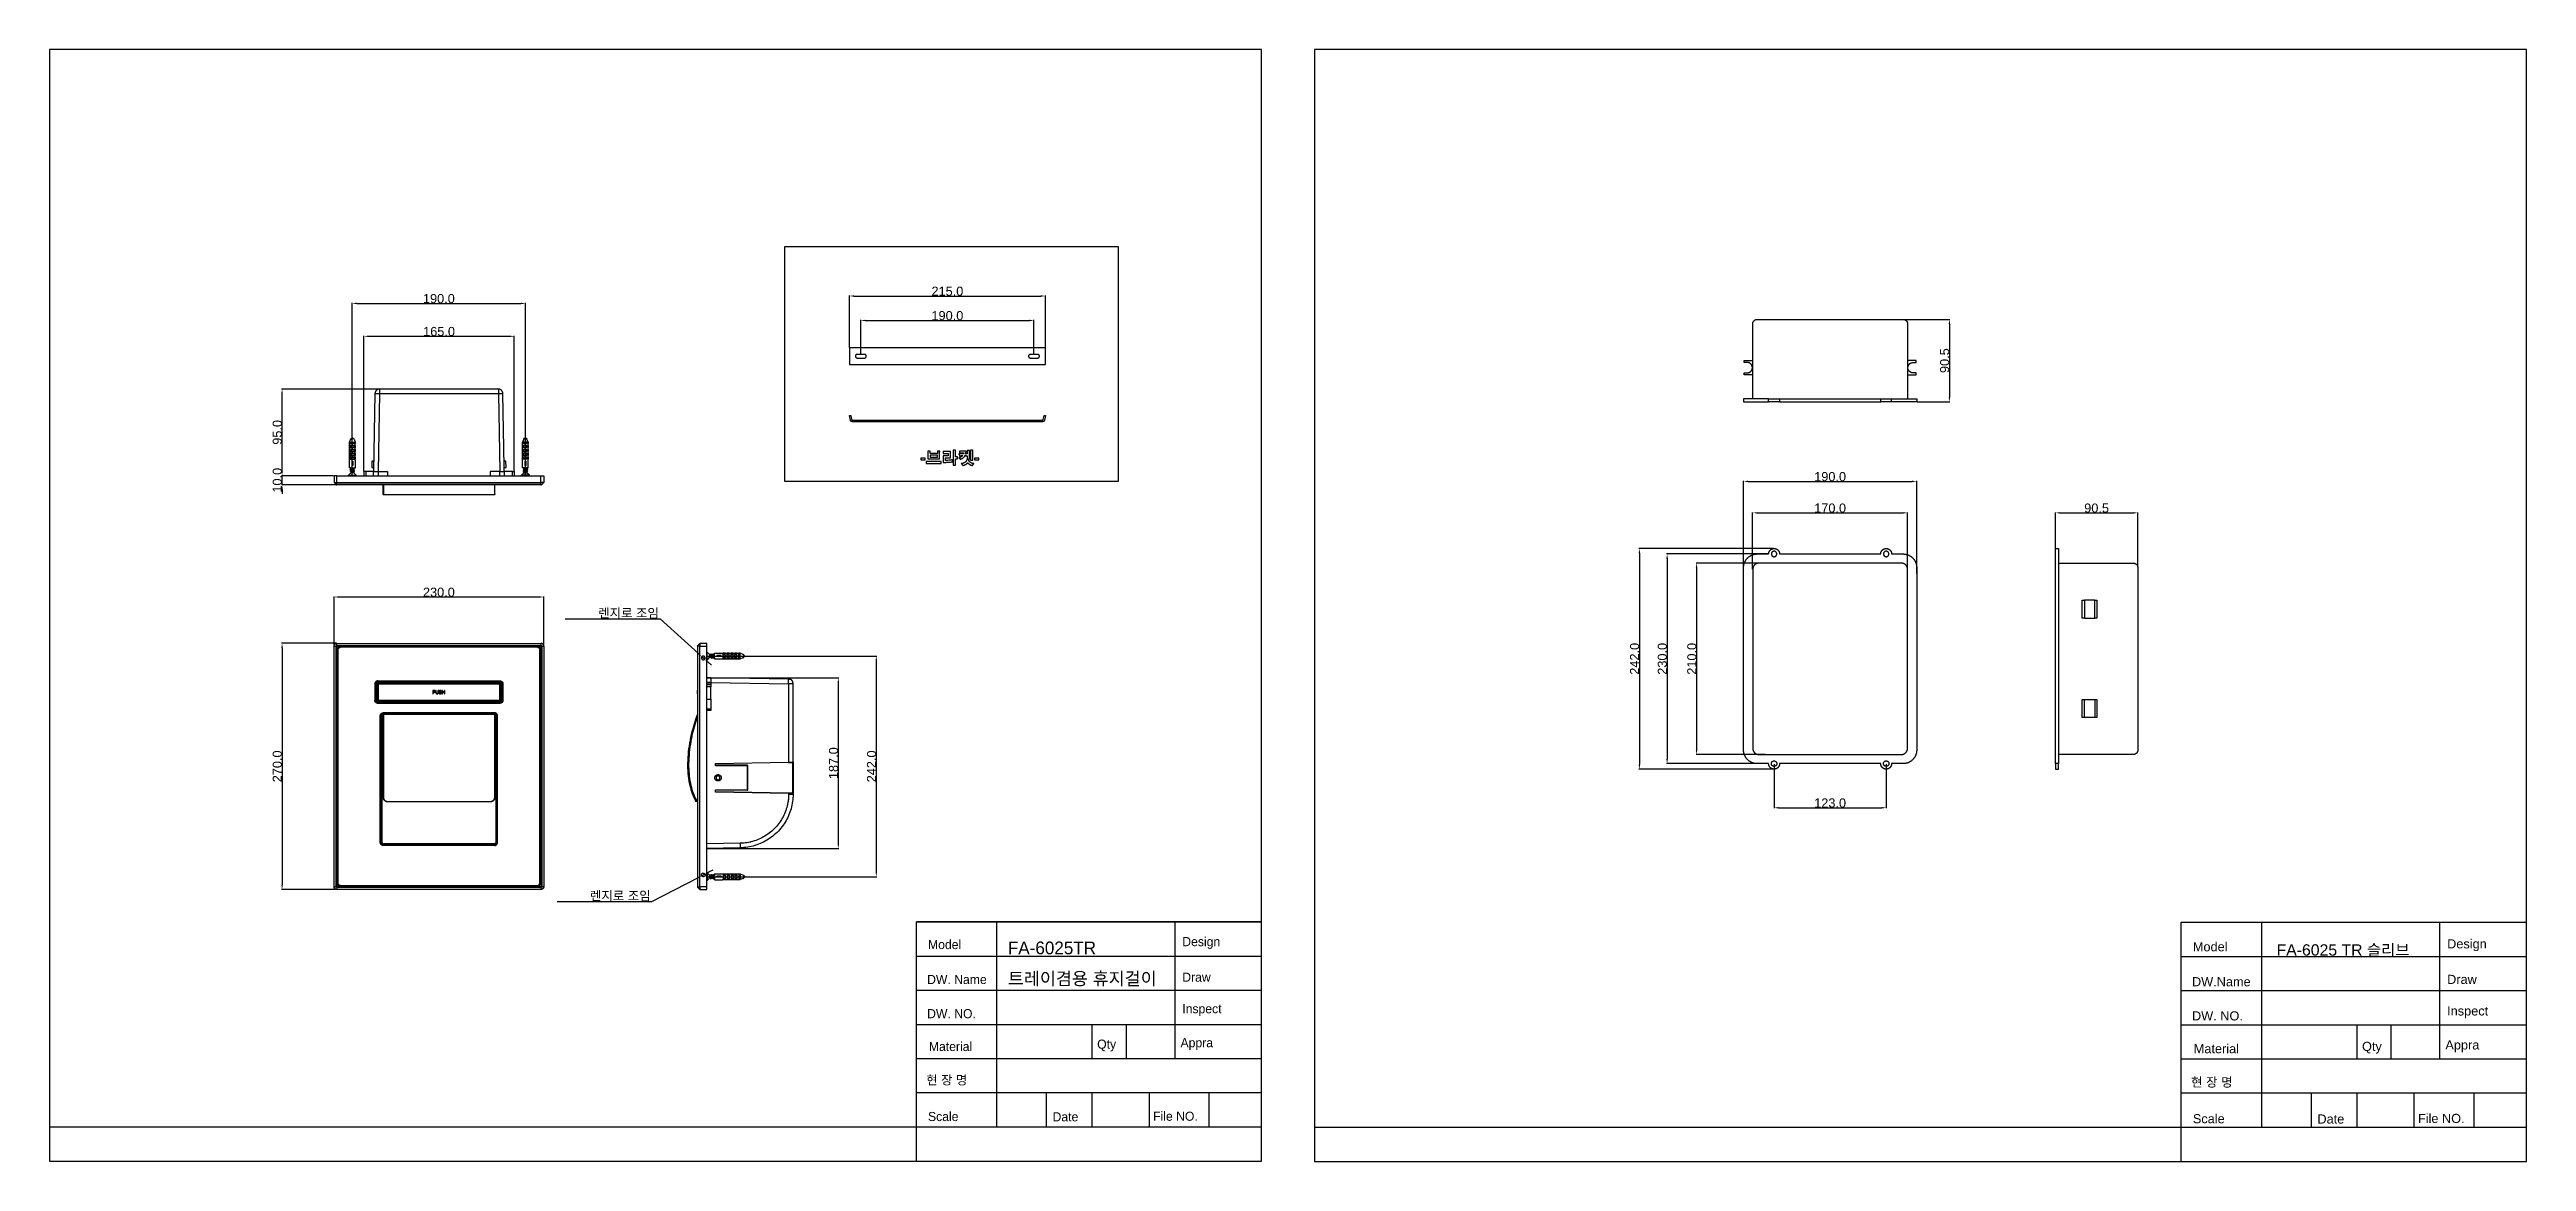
# Model space of a CAD drawing. Header units: millimetres. Extents: x 3033 to 5751, y 230 to 1450.
import ezdxf

# ---------------------------------------------------------------- set-up
doc = ezdxf.new("R2010")
doc.units = ezdxf.units.MM
doc.header["$MEASUREMENT"] = 0
for name, color, linetype in [('____', 5, 'Continuous'), ('_______1', 160, 'Continuous'), ('Default', 7, 'Continuous'), ('LAYER 01', 40, 'Continuous'), ('Layer 02', 70, 'Continuous'), ('LAYER 10', 2, 'Continuous'), ('TEX', 70, 'Continuous')]:
    doc.layers.add(name, color=color, linetype=linetype)
doc.styles.add('Arial', font='arial.ttf')
doc.dimstyles.new('Dimension Style 01', dxfattribs={"dimtxt": 10, "dimasz": 5, "dimexe": 0.5, "dimexo": 0.5, "dimgap": 0.09, "dimtad": 1, "dimtoh": 1, "dimdec": 1, "dimzin": 1, "dimdsep": 46, "dimtxsty": 'Arial', "dimcen": 0.5, "dimadec": 1, "dimazin": 0, "dimtfac": 1, "dimtdec": 4, "dimtix": 1, "dimtmove": 0, "dimatfit": 3, "dimfxl": 1, "dimtolj": 1, "dimtzin": 1, "dimarcsym": 0})

msp = doc.modelspace()

# ---------------------------------------------------------------- texts
at = {"layer": 'TEX', "attachment_point": 7, "line_spacing_factor": 0.963855}
for s, insert, char_height, width in [('\\fNew Gulim;Model', (3997.02, 462.71), 10, 44.9485), ('{\\fNew Gulim|b0|i0|c129|p18;FA\\fNew Gulim|b0|i0|c0|p18;-\\fNew Gulim|b0|i0|c129|p18;6025TR}', (4084.64, 456.97), 14, 80.9691), ('\\fNew Gulim;Design', (4276.03, 463.04), 10, 50.5155), ('\\fArial;Model', (5384.92, 460.28), 10, 45.9639), ('{\\fArial|b0|i0|c0|p34;FA-6025 TR \\fGulim|b0|i0|c129|p50;슬리브}', (5476.76, 454.37), 12.4031, 162.9519), ('\\fArial;Design', (5663.93, 460.6), 10, 51.0843), ('\\fNew Gulim;트레이겸용 휴지걸이', (4084.64, 421.97), 14, 181.3505), ('\\fNew Gulim;Draw', (4276.03, 426.92), 10, 39.5361), ('\\fNew Gulim;DW. Name', (3996.06, 424.37), 10, 73.6598), ('\\fArial;DW.Name', (5383.96, 421.93), 10, 72.2892), ('\\fArial;Draw', (5663.93, 424.49), 10, 41.2048), ('\\fNew Gulim;DW. NO.', (3996.06, 386.87), 10, 61.2371), ('\\fNew Gulim;Inspect', (4276.03, 389.42), 10, 53.6082), ('\\fArial;DW. NO.', (5383.96, 384.43), 10, 63.012), ('\\fArial;Inspect', (5663.93, 386.99), 10, 53.3735), ('\\fNew Gulim;Material', (3997.98, 350.86), 10, 55.5155), ('\\fNew Gulim;Qty', (4182.63, 350.54), 10, 29.6907), ('\\fNew Gulim;Appra', (4274.11, 352.14), 10, 45.7732), ('\\fArial;Material', (5385.88, 348.43), 10, 57.5301), ('\\fArial;Qty', (5570.52, 348.11), 10, 30.8434), ('\\fArial;Appra', (5662.01, 349.71), 10, 46.506), ('\\fNew Gulim;현 장 명', (3995.09, 313.29), 10, 54.6907), ('\\fArial;현 장 명', (5382.99, 310.86), 10, 50), ('\\fNew Gulim;Scale', (3997.02, 274.05), 10, 42.3196), ('\\fNew Gulim;Date', (4133.69, 273.73), 10, 36.5464), ('\\fNew Gulim;File NO.', (4244, 274.38), 10, 57.0619), ('\\fArial;Scale', (5384.92, 271.62), 10, 43.494), ('\\fArial;Date', (5521.59, 271.3), 10, 37.6506), ('\\fArial;File NO.', (5631.9, 271.94), 10, 58.3735)]:
    msp.add_mtext(s, dxfattribs=dict(at, insert=insert, char_height=char_height, width=width))

# ---------------------------------------------------------------- blocks, each defined once
blk = doc.blocks.new('*D1')
at = {"layer": 'Default', "color": 0, "lineweight": -2, "transparency": 16777216}
for p, q in [((3752.2, 545.2), (3748.7, 543.3)), ((3756.7, 547.5), (3761.1, 549.8)), ((3694.1, 515.1), (3744.3, 541)), ((3590.1, 515.1), (3694.1, 515.1))]:
    blk.add_line(p, q, dxfattribs=at)
at = {"layer": 'Default', "color": 0, "transparency": 16777216}
for points in [[(3756.3, 548.2), (3757.1, 546.7), (3752.2, 545.2)], [(3744.6, 540.3), (3743.9, 541.8), (3748.7, 543.3)]]:
    blk.add_solid(points, dxfattribs=at)
at = {"layer": 'Defpoints', "color": 0, "transparency": 16777216}
for p in [(3752.2, 545.2), (3748.7, 543.3)]:
    blk.add_point(p, dxfattribs=at)
at = {"layer": 'Default', "color": 0, "transparency": 16777216, "insert": (3659.4, 520.9), "char_height": 10, "attachment_point": 5, "style": 'Arial'}
blk.add_mtext('\\A1;렌지로 조임', dxfattribs=at)
blk = doc.blocks.new('*D2')
at = {"layer": 'Default', "color": 0, "lineweight": -2, "transparency": 16777216}
for p, q in [((3599, 825.2), (3703.1, 825.2)), ((3703.1, 825.2), (3745.3, 787)), ((3751.9, 780.9), (3749, 783.6)), ((3755.7, 777.6), (3759.4, 774.2))]:
    blk.add_line(p, q, dxfattribs=at)
at = {"layer": 'Default', "color": 0, "transparency": 16777216}
for points in [[(3744.7, 786.3), (3745.8, 787.6), (3749, 783.6)], [(3756.2, 778.2), (3755.1, 776.9), (3751.9, 780.9)]]:
    blk.add_solid(points, dxfattribs=at)
at = {"layer": 'Defpoints', "color": 0, "transparency": 16777216}
for p in [(3749, 783.6), (3751.9, 780.9)]:
    blk.add_point(p, dxfattribs=at)
at = {"layer": 'Default', "color": 0, "transparency": 16777216, "insert": (3668.4, 831), "char_height": 10, "attachment_point": 5, "style": 'Arial'}
blk.add_mtext('\\A1;렌지로 조임', dxfattribs=at)
blk = doc.blocks.new('*D3')
at = {"layer": 'Default', "color": 0, "lineweight": -2, "transparency": 16777216}
for p, q in [((3345.3, 795.8), (3345.3, 849.6)), ((3350.3, 849.1), (3570.3, 849.1)), ((3575.3, 795.8), (3575.3, 849.6))]:
    blk.add_line(p, q, dxfattribs=at)
at = {"layer": 'Default', "color": 0, "transparency": 16777216}
for points in [[(3350.3, 849.9), (3350.3, 848.3), (3345.3, 849.1)], [(3570.3, 848.3), (3570.3, 849.9), (3575.3, 849.1)]]:
    blk.add_solid(points, dxfattribs=at)
at = {"layer": 'Defpoints', "color": 0, "transparency": 16777216}
for p in [(3575.3, 849.1), (3345.3, 795.3), (3575.3, 795.3)]:
    blk.add_point(p, dxfattribs=at)
at = {"layer": 'Default', "color": 0, "transparency": 16777216, "insert": (3460.3, 854.3), "char_height": 10, "attachment_point": 5, "style": 'Arial'}
blk.add_mtext('\\A1;230.0', dxfattribs=at)
blk = doc.blocks.new('AI9-BLK20')
at = {"layer": '_______1', "color": 255}
for p, q in [((-3.341915, 0.690656), (-3.275769, 0.690656)), ((-3.341915, 0.690656), (-3.341915, -0.698062)), ((-3.275769, 0.690656), (-2.845821, 0.260708)), ((-3.275769, 0.690656), (-3.275769, -0.698062)), ((-2.581238, 0.260708), (-2.845821, 0.260708)), ((-2.845821, -0.268115), (-2.845821, 0.260708)), ((-2.515781, 0.392999), (-2.581238, 0.260708)), ((-2.581238, 0.260708), (-2.515781, -0.003876)), ((-2.581238, -0.003876), (-2.548854, 0.194562)), ((-2.548854, 0.359926), (-2.515781, 0.392999)), ((-2.548854, 0.194562), (-2.548854, 0.359926)), ((-2.515781, 0.392999), (-2.515781, 0.359926)), ((-2.515781, 0.392999), (-2.515781, 0.326853)), ((-2.449635, 0.227635), (-2.515781, 0.359926)), ((-2.515781, 0.326853), (-2.482708, 0.293781)), ((-2.482708, 0.293781), (-2.482708, 0.194562)), ((-2.350416, 0.260708), (-2.482708, 0.260708)), ((-2.482708, 0.194562), (-2.449635, -0.003876)), ((-2.416562, -0.003876), (-2.449635, 0.227635)), ((-2.284271, 0.392999), (-2.350416, 0.260708)), ((-2.350416, 0.260708), (-2.284271, -0.003876)), ((-2.317343, 0.194562), (-2.284271, 0.293781)), ((-2.317343, -0.003876), (-2.317343, 0.194562)), ((-2.284271, 0.392999), (-2.251198, 0.359926)), ((-2.284271, 0.293781), (-2.284271, 0.392999)), ((-2.284271, 0.392999), (-2.251198, 0.392999)), ((-2.251198, 0.392999), (-2.251198, 0.293781)), ((-2.218125, 0.227635), (-2.251198, 0.359926)), ((-2.251198, 0.359926), (-2.151979, -0.400406)), ((-2.251198, 0.293781), (-2.218125, 0.194562)), ((-2.085833, 0.260708), (-2.218125, 0.260708)), ((-2.151979, -0.003876), (-2.218125, 0.227635)), ((-2.218125, 0.194562), (-2.185052, -0.003876)), ((-2.019687, 0.392999), (-2.085833, 0.260708)), ((-2.085833, 0.260708), (-2.019687, -0.003876)), ((-2.085833, -0.003876), (-2.05276, 0.194562)), ((-2.05276, 0.293781), (-2.019687, 0.326853)), ((-2.05276, 0.194562), (-2.05276, 0.293781)), ((-2.019687, 0.326853), (-2.019687, 0.392999)), ((-2.019687, 0.392999), (-1.986614, 0.359926)), ((-1.986614, 0.492218), (-0.598585, 0.492218)), ((-1.986614, 0.492218), (-1.986614, -0.532698)), ((-1.986614, 0.326853), (-1.986614, 0.359926)), ((-1.986614, 0.359926), (-1.986614, 0.293781)), ((-1.986614, 0.359926), (-1.986614, 0.326853)), ((-0.797023, 0.06227), (-1.557011, 0.06227)), ((-1.557011, -0.10275), (-1.557011, 0.06227)), ((-1.457792, -0.10275), (-1.457792, 0.06227)), ((-0.797023, 0.06227), (-0.830096, -0.003876)), ((-0.598585, 0.492218), (-0.433221, 0.492218)), ((-0.433221, 0.492218), (2.541275, 0.492218)), ((-0.433221, 0.492218), (-0.433221, 0.326853)), ((-0.102836, 0.459145), (-0.433221, 0.459145)), ((-0.102836, 0.426072), (-0.433221, 0.426072)), ((-0.433221, 0.326853), (-0.102836, 0.326853)), ((-0.433221, 0.260708), (-0.102836, 0.260708)), ((-0.433221, 0.260708), (-0.433221, -0.301187)), ((-0.102836, 0.326853), (-0.102836, 0.492218)), ((-0.102836, 0.260708), (-0.102836, -0.499625)), ((0.227893, 0.492218), (0.227893, 0.326853)), ((0.591006, 0.459145), (0.227893, 0.459145)), ((0.591006, 0.426072), (0.227893, 0.426072)), ((0.227893, 0.326853), (0.591006, 0.326853)), ((0.227893, 0.260708), (0.591006, 0.260708)), ((0.227893, 0.260708), (0.227893, -0.499625)), ((0.591006, 0.326853), (0.591006, 0.492218)), ((0.591006, 0.260708), (0.591006, -0.499625)), ((0.921735, 0.492218), (0.921735, 0.326853)), ((1.285193, 0.459145), (0.921735, 0.459145)), ((1.285193, 0.426072), (0.921735, 0.426072)), ((0.921735, 0.326853), (1.285193, 0.326853)), ((0.921735, 0.260708), (1.285193, 0.260708)), ((0.921735, 0.260708), (0.921735, -0.499625)), ((1.285193, 0.326853), (1.285193, 0.492218)), ((1.285193, 0.260708), (1.285193, -0.499625)), ((1.615922, 0.492218), (1.615922, 0.326853)), ((1.946651, 0.459145), (1.615922, 0.459145)), ((1.946651, 0.426072), (1.615922, 0.426072)), ((1.615922, 0.326853), (1.946651, 0.326853)), ((1.615922, 0.260708), (1.946651, 0.260708)), ((1.615922, 0.260708), (1.615922, -0.499625)), ((1.946651, 0.326853), (1.946651, 0.492218)), ((1.946651, 0.260708), (1.946651, -0.499625)), ((2.309764, 0.459145), (2.541275, 0.459145)), ((2.541275, 0.459145), (2.309764, 0.459145)), ((2.309764, 0.459145), (2.309764, 0.326853)), ((2.541275, 0.426072), (2.309764, 0.426072)), ((2.309764, 0.326853), (2.541275, 0.326853)), ((2.309764, 0.260708), (2.541275, 0.260708)), ((2.309764, 0.260708), (2.309764, -0.499625)), ((2.541275, 0.492218), (2.541275, -0.499625)), ((2.541275, 0.492218), (3.070097, 0.260708)), ((3.070097, 0.293781), (3.169316, 0.260708)), ((3.070097, 0.293781), (3.070097, 0.260708)), ((3.169316, 0.260708), (3.169316, -0.268115)), ((3.202389, 0.06227), (3.169316, 0.161489)), ((3.169316, 0.161489), (3.235461, -0.135823)), ((3.33468, -0.003876), (3.202389, 0.06227)), ((3.235461, 0.029197), (3.202389, 0.06227)), ((3.235461, 0.029197), (3.235461, -0.003876)), ((-3.341915, -0.698062), (-3.275769, -0.698062)), ((-3.275769, -0.698062), (-2.845821, -0.268115)), ((-2.713529, -0.268115), (-2.845821, -0.268115)), ((-2.680457, -0.003876), (-2.779675, -0.003876)), ((-2.779675, -0.003876), (-2.746602, -0.268115)), ((-2.746602, -0.268115), (-2.713529, -0.268115)), ((-2.713529, -0.003876), (-2.647384, -0.400406)), ((-2.713529, -0.003876), (-2.680457, -0.201969)), ((-2.713529, -0.268115), (-2.647384, -0.400406)), ((-2.614311, -0.268115), (-2.680457, -0.003876)), ((-2.680457, -0.201969), (-2.680457, -0.367333)), ((-2.680457, -0.367333), (-2.647384, -0.367333)), ((-2.647384, -0.367333), (-2.614311, -0.268115)), ((-2.647384, -0.400406), (-2.647384, -0.367333)), ((-2.647384, -0.367333), (-2.647384, -0.400406)), ((-2.647384, -0.400406), (-2.647384, -0.367333)), ((-2.647384, -0.367333), (-2.614311, -0.367333)), ((-2.614311, -0.201969), (-2.581238, -0.003876)), ((-2.614311, -0.367333), (-2.614311, -0.201969)), ((-2.482708, -0.268115), (-2.614311, -0.268115)), ((-2.515781, -0.003876), (-2.482708, -0.268115)), ((-2.482708, -0.268115), (-2.416562, -0.400406)), ((-2.449635, -0.003876), (-2.449635, -0.201969)), ((-2.449635, -0.201969), (-2.416562, -0.301187)), ((-2.350416, -0.268115), (-2.416562, -0.003876)), ((-2.416562, -0.301187), (-2.416562, -0.367333)), ((-2.416562, -0.367333), (-2.383489, -0.400406)), ((-2.383489, -0.367333), (-2.350416, -0.268115)), ((-2.383489, -0.367333), (-2.350416, -0.301187)), ((-2.383489, -0.400406), (-2.383489, -0.367333)), ((-2.350416, -0.201969), (-2.317343, -0.003876)), ((-2.350416, -0.301187), (-2.350416, -0.201969)), ((-2.218125, -0.268115), (-2.350416, -0.268115)), ((-2.284271, -0.003876), (-2.218125, -0.268115)), ((-2.218125, -0.268115), (-2.151979, -0.400406)), ((-2.185052, -0.003876), (-2.185052, -0.201969)), ((-2.185052, -0.201969), (-2.151979, -0.301187)), ((-2.085833, -0.268115), (-2.151979, -0.003876)), ((-2.151979, -0.301187), (-2.151979, -0.367333)), ((-2.151979, -0.400406), (-2.118906, -0.367333)), ((-2.151979, -0.367333), (-2.118906, -0.400406)), ((-2.118906, -0.301187), (-2.085833, -0.201969)), ((-2.118906, -0.367333), (-2.085833, -0.268115)), ((-2.118906, -0.367333), (-2.118906, -0.301187)), ((-2.118906, -0.400406), (-2.118906, -0.367333)), ((-2.085833, -0.201969), (-2.085833, -0.003876)), ((-1.986614, -0.268115), (-2.085833, -0.268115)), ((-2.019687, -0.003876), (-1.986614, -0.168896)), ((-1.986614, -0.532698), (-0.598585, -0.532698)), ((-0.797023, -0.10275), (-1.557011, -0.10275)), ((-0.830096, -0.003876), (-0.797023, -0.10275)), ((-0.598585, -0.499625), (-0.433221, -0.499625)), ((-0.598585, -0.499625), (-0.598585, -0.532698)), ((-0.433221, -0.301187), (-0.102836, -0.301187)), ((-0.433221, -0.33426), (-0.102836, -0.33426)), ((-0.433221, -0.33426), (-0.433221, -0.499625)), ((-0.102836, -0.433479), (-0.433221, -0.433479)), ((-0.102836, -0.499625), (-0.433221, -0.499625)), ((-0.433221, -0.499625), (-0.102836, -0.499625)), ((-0.102836, -0.036604), (0.227893, -0.036604)), ((-0.102836, -0.499625), (0.227893, -0.499625)), ((-0.102836, -0.499625), (0.227893, -0.499625)), ((0.227893, -0.301187), (0.591006, -0.301187)), ((0.227893, -0.33426), (0.591006, -0.33426)), ((0.591006, -0.433479), (0.227893, -0.433479)), ((0.591006, -0.499625), (0.227893, -0.499625)), ((0.227893, -0.499625), (0.591006, -0.499625)), ((0.591006, -0.036604), (0.921735, -0.036604)), ((0.591006, -0.499625), (0.921735, -0.499625)), ((0.591006, -0.499625), (0.921735, -0.499625)), ((0.921735, -0.301187), (1.285193, -0.301187)), ((0.921735, -0.33426), (1.285193, -0.33426)), ((1.285193, -0.433479), (0.921735, -0.433479)), ((1.285193, -0.499625), (0.921735, -0.499625)), ((0.921735, -0.499625), (1.285193, -0.499625)), ((1.285193, -0.036604), (1.615922, -0.036604)), ((1.285193, -0.499625), (1.615922, -0.499625)), ((1.285193, -0.499625), (1.615922, -0.499625)), ((1.615922, -0.301187), (1.946651, -0.301187)), ((1.615922, -0.33426), (1.946651, -0.33426)), ((1.946651, -0.433479), (1.615922, -0.433479)), ((1.946651, -0.499625), (1.615922, -0.499625)), ((1.615922, -0.499625), (1.946651, -0.499625)), ((1.946651, -0.036604), (2.309764, -0.036604)), ((1.946651, -0.499625), (2.309764, -0.499625)), ((1.946651, -0.499625), (2.309764, -0.499625)), ((2.309764, -0.301187), (2.541275, -0.301187)), ((2.309764, -0.33426), (2.541275, -0.33426)), ((2.541275, -0.433479), (2.309764, -0.433479)), ((2.541275, -0.499625), (2.309764, -0.499625)), ((2.309764, -0.499625), (2.541275, -0.499625)), ((3.070097, -0.301187), (2.541275, -0.499625)), ((3.070097, -0.301187), (3.169316, -0.268115)), ((3.169316, -0.003876), (3.169316, -0.036604)), ((3.169316, -0.036604), (3.202389, -0.069677)), ((3.169316, -0.10275), (3.202389, -0.069677)), ((3.202389, -0.069677), (3.235461, -0.135823)), ((3.301607, -0.036604), (3.235461, -0.003876)), ((3.235461, -0.135823), (3.268534, -0.135823)), ((3.301607, -0.036604), (3.268534, -0.135823)), ((3.301607, -0.036604), (3.33468, -0.003876))]:
    blk.add_line(p, q, dxfattribs=at)
blk = doc.blocks.new('*D5')
at = {"layer": 'Default', "color": 0, "lineweight": -2, "transparency": 16777216}
for p, q in [((3754.7, 760.4), (3899.1, 760.4)), ((3898.6, 755.4), (3898.6, 578.3)), ((3754.7, 573.3), (3899.1, 573.3))]:
    blk.add_line(p, q, dxfattribs=at)
at = {"layer": 'Default', "color": 0, "transparency": 16777216}
for points in [[(3899.4, 755.4), (3897.7, 755.4), (3898.6, 760.4)], [(3897.7, 578.3), (3899.4, 578.3), (3898.6, 573.3)]]:
    blk.add_solid(points, dxfattribs=at)
at = {"layer": 'Defpoints', "color": 0, "transparency": 16777216}
for p in [(3754.2, 760.4), (3754.2, 573.3), (3898.6, 573.3)]:
    blk.add_point(p, dxfattribs=at)
at = {"layer": 'Default', "color": 0, "transparency": 16777216, "insert": (3893.4, 666.8), "char_height": 10, "attachment_point": 5, "rotation": 90, "style": 'Arial'}
blk.add_mtext('\\A1;187.0', dxfattribs=at)
blk = doc.blocks.new('*D6')
at = {"layer": 'Default', "color": 0, "lineweight": -2, "transparency": 16777216}
for p, q in [((3344.8, 982.2), (3287.7, 982.2)), ((3288.2, 987.2), (3288.2, 992.2)), ((3288.2, 972.2), (3288.2, 982.2)), ((3347.8, 972.2), (3287.7, 972.2)), ((3288.2, 967.2), (3288.2, 962.2))]:
    blk.add_line(p, q, dxfattribs=at)
at = {"layer": 'Default', "color": 0, "transparency": 16777216}
for points in [[(3287.4, 987.2), (3289.1, 987.2), (3288.2, 982.2)], [(3289.1, 967.2), (3287.4, 967.2), (3288.2, 972.2)]]:
    blk.add_solid(points, dxfattribs=at)
at = {"layer": 'Defpoints', "color": 0, "transparency": 16777216}
for p in [(3288.2, 982.2), (3345.3, 982.2), (3348.3, 972.2)]:
    blk.add_point(p, dxfattribs=at)
at = {"layer": 'Default', "color": 0, "transparency": 16777216, "insert": (3283, 977.2), "char_height": 10, "attachment_point": 5, "rotation": 90, "style": 'Arial'}
blk.add_mtext('\\A1;10.0', dxfattribs=at)
blk = doc.blocks.new('*D7')
at = {"layer": 'Default', "color": 0, "lineweight": -2, "transparency": 16777216}
for p, q in [((3347.8, 798.3), (3287.7, 798.3)), ((3288.2, 793.3), (3288.2, 533.3)), ((3347.8, 528.3), (3287.7, 528.3))]:
    blk.add_line(p, q, dxfattribs=at)
at = {"layer": 'Default', "color": 0, "transparency": 16777216}
for points in [[(3289.1, 793.3), (3287.4, 793.3), (3288.2, 798.3)], [(3287.4, 533.3), (3289.1, 533.3), (3288.2, 528.3)]]:
    blk.add_solid(points, dxfattribs=at)
at = {"layer": 'Defpoints', "color": 0, "transparency": 16777216}
for p in [(3348.3, 798.3), (3288.2, 528.3), (3348.3, 528.3)]:
    blk.add_point(p, dxfattribs=at)
at = {"layer": 'Default', "color": 0, "transparency": 16777216, "insert": (3283, 663.3), "char_height": 10, "attachment_point": 5, "rotation": 90, "style": 'Arial'}
blk.add_mtext('\\A1;270.0', dxfattribs=at)
blk = doc.blocks.new('*D8')
at = {"layer": 'Default', "color": 0, "lineweight": -2, "transparency": 16777216}
for p, q in [((3394.6, 1077.2), (3287.7, 1077.2)), ((3288.2, 987.2), (3288.2, 1072.2)), ((3344.8, 982.2), (3287.7, 982.2))]:
    blk.add_line(p, q, dxfattribs=at)
at = {"layer": 'Default', "color": 0, "transparency": 16777216}
for points in [[(3289.1, 1072.2), (3287.4, 1072.2), (3288.2, 1077.2)], [(3287.4, 987.2), (3289.1, 987.2), (3288.2, 982.2)]]:
    blk.add_solid(points, dxfattribs=at)
at = {"layer": 'Defpoints', "color": 0, "transparency": 16777216}
for p in [(3288.2, 1077.2), (3395.1, 1077.2), (3345.3, 982.2)]:
    blk.add_point(p, dxfattribs=at)
at = {"layer": 'Default', "color": 0, "transparency": 16777216, "insert": (3283, 1029.7), "char_height": 10, "attachment_point": 5, "rotation": 90, "style": 'Arial'}
blk.add_mtext('\\A1;95.0', dxfattribs=at)
blk = doc.blocks.new('*D9')
at = {"layer": 'Default', "color": 0, "lineweight": -2, "transparency": 16777216}
for p, q in [((3755.1, 784.3), (3940.8, 784.3)), ((3940.3, 779.3), (3940.3, 547.3)), ((3755.1, 542.3), (3940.8, 542.3))]:
    blk.add_line(p, q, dxfattribs=at)
at = {"layer": 'Default', "color": 0, "transparency": 16777216}
for points in [[(3941.1, 779.3), (3939.4, 779.3), (3940.3, 784.3)], [(3939.4, 547.3), (3941.1, 547.3), (3940.3, 542.3)]]:
    blk.add_solid(points, dxfattribs=at)
at = {"layer": 'Defpoints', "color": 0, "transparency": 16777216}
for p in [(3754.6, 784.3), (3754.6, 542.3), (3940.3, 542.3)]:
    blk.add_point(p, dxfattribs=at)
at = {"layer": 'Default', "color": 0, "transparency": 16777216, "insert": (3935.1, 663.3), "char_height": 10, "attachment_point": 5, "rotation": 90, "style": 'Arial'}
blk.add_mtext('\\A1;242.0', dxfattribs=at)
blk = doc.blocks.new('*D10')
at = {"layer": 'Default', "color": 0, "lineweight": -2, "transparency": 16777216}
for p, q in [((3365.3, 982.7), (3365.3, 1171.7)), ((3370.3, 1171.2), (3550.3, 1171.2)), ((3555.3, 982.7), (3555.3, 1171.7))]:
    blk.add_line(p, q, dxfattribs=at)
at = {"layer": 'Default', "color": 0, "transparency": 16777216}
for points in [[(3370.3, 1172), (3370.3, 1170.3), (3365.3, 1171.2)], [(3550.3, 1170.3), (3550.3, 1172), (3555.3, 1171.2)]]:
    blk.add_solid(points, dxfattribs=at)
at = {"layer": 'Defpoints', "color": 0, "transparency": 16777216}
for p in [(3555.3, 1171.2), (3365.3, 982.2), (3555.3, 982.2)]:
    blk.add_point(p, dxfattribs=at)
at = {"layer": 'Default', "color": 0, "transparency": 16777216, "insert": (3460.3, 1176.4), "char_height": 10, "attachment_point": 5, "style": 'Arial'}
blk.add_mtext('\\A1;190.0', dxfattribs=at)
blk = doc.blocks.new('*D11')
at = {"layer": 'Default', "color": 0, "lineweight": -2, "transparency": 16777216}
for p, q in [((3378, 987.2), (3378, 1135.6)), ((3383, 1135.1), (3538, 1135.1)), ((3543, 987.2), (3543, 1135.6))]:
    blk.add_line(p, q, dxfattribs=at)
at = {"layer": 'Default', "color": 0, "transparency": 16777216}
for points in [[(3383, 1135.9), (3383, 1134.3), (3378, 1135.1)], [(3538, 1134.3), (3538, 1135.9), (3543, 1135.1)]]:
    blk.add_solid(points, dxfattribs=at)
at = {"layer": 'Defpoints', "color": 0, "transparency": 16777216}
for p in [(3543, 1135.1), (3378, 986.7), (3543, 986.7)]:
    blk.add_point(p, dxfattribs=at)
at = {"layer": 'Default', "color": 0, "transparency": 16777216, "insert": (3460.5, 1140.3), "char_height": 10, "attachment_point": 5, "style": 'Arial'}
blk.add_mtext('\\A1;165.0', dxfattribs=at)
blk = doc.blocks.new('*D12')
at = {"layer": 'Default', "color": 0, "lineweight": -2, "transparency": 16777216}
for p, q in [((3910.8, 1122.8), (3910.8, 1179.8)), ((3915.8, 1179.3), (4120.8, 1179.3)), ((4125.8, 1122.8), (4125.8, 1179.8))]:
    blk.add_line(p, q, dxfattribs=at)
at = {"layer": 'Default', "color": 0, "transparency": 16777216}
for points in [[(3915.8, 1180.1), (3915.8, 1178.5), (3910.8, 1179.3)], [(4120.8, 1178.5), (4120.8, 1180.1), (4125.8, 1179.3)]]:
    blk.add_solid(points, dxfattribs=at)
at = {"layer": 'Defpoints', "color": 0, "transparency": 16777216}
for p in [(4125.8, 1179.3), (3910.8, 1122.3), (4125.8, 1122.3)]:
    blk.add_point(p, dxfattribs=at)
at = {"layer": 'Default', "color": 0, "transparency": 16777216, "insert": (4018.3, 1184.5), "char_height": 10, "attachment_point": 5, "style": 'Arial'}
blk.add_mtext('\\A1;215.0', dxfattribs=at)
blk = doc.blocks.new('*D13')
at = {"layer": 'Default', "color": 0, "lineweight": -2, "transparency": 16777216}
for p, q in [((3923.3, 1115.8), (3923.3, 1153)), ((3928.3, 1152.5), (4108.3, 1152.5)), ((4113.3, 1115.8), (4113.3, 1153))]:
    blk.add_line(p, q, dxfattribs=at)
at = {"layer": 'Default', "color": 0, "transparency": 16777216}
for points in [[(3928.3, 1153.3), (3928.3, 1151.6), (3923.3, 1152.5)], [(4108.3, 1151.6), (4108.3, 1153.3), (4113.3, 1152.5)]]:
    blk.add_solid(points, dxfattribs=at)
at = {"layer": 'Defpoints', "color": 0, "transparency": 16777216}
for p in [(4113.3, 1152.5), (3923.3, 1115.3), (4113.3, 1115.3)]:
    blk.add_point(p, dxfattribs=at)
at = {"layer": 'Default', "color": 0, "transparency": 16777216, "insert": (4018.3, 1157.7), "char_height": 10, "attachment_point": 5, "style": 'Arial'}
blk.add_mtext('\\A1;190.0', dxfattribs=at)
blk = doc.blocks.new('*D14')
at = {"layer": 'Default', "color": 0, "lineweight": -2, "transparency": 16777216}
for p, q in [((5234.1, 902.8), (5234.1, 941.9)), ((5239.1, 941.4), (5319.6, 941.4)), ((5324.6, 881.8), (5324.6, 941.9))]:
    blk.add_line(p, q, dxfattribs=at)
at = {"layer": 'Default', "color": 0, "transparency": 16777216}
for points in [[(5239.1, 942.2), (5239.1, 940.6), (5234.1, 941.4)], [(5319.6, 940.6), (5319.6, 942.2), (5324.6, 941.4)]]:
    blk.add_solid(points, dxfattribs=at)
at = {"layer": 'Defpoints', "color": 0, "transparency": 16777216}
for p in [(5324.6, 941.4), (5234.1, 902.3), (5324.6, 881.3)]:
    blk.add_point(p, dxfattribs=at)
at = {"layer": 'Default', "color": 0, "transparency": 16777216, "insert": (5279.3, 946.6), "char_height": 10, "attachment_point": 5, "style": 'Arial'}
blk.add_mtext('\\A1;90.5', dxfattribs=at)
blk = doc.blocks.new('*D15')
at = {"layer": 'Default', "color": 0, "lineweight": -2, "transparency": 16777216}
for p, q in [((5067.4, 1153.6), (5118.3, 1153.6)), ((5117.8, 1148.6), (5117.8, 1068.1)), ((5082.4, 1063.1), (5118.3, 1063.1))]:
    blk.add_line(p, q, dxfattribs=at)
at = {"layer": 'Default', "color": 0, "transparency": 16777216}
for points in [[(5118.6, 1148.6), (5117, 1148.6), (5117.8, 1153.6)], [(5117, 1068.1), (5118.6, 1068.1), (5117.8, 1063.1)]]:
    blk.add_solid(points, dxfattribs=at)
at = {"layer": 'Defpoints', "color": 0, "transparency": 16777216}
for p in [(5066.9, 1153.6), (5081.9, 1063.1), (5117.8, 1063.1)]:
    blk.add_point(p, dxfattribs=at)
at = {"layer": 'Default', "color": 0, "transparency": 16777216, "insert": (5112.6, 1108.4), "char_height": 10, "attachment_point": 5, "rotation": 90, "style": 'Arial'}
blk.add_mtext('\\A1;90.5', dxfattribs=at)
blk = doc.blocks.new('*D16')
at = {"layer": 'Default', "color": 0, "lineweight": -2, "transparency": 16777216}
for p, q in [((4901.9, 879.8), (4901.9, 941.9)), ((4906.9, 941.4), (5066.9, 941.4)), ((5071.9, 879.8), (5071.9, 941.9))]:
    blk.add_line(p, q, dxfattribs=at)
at = {"layer": 'Default', "color": 0, "transparency": 16777216}
for points in [[(4906.9, 942.2), (4906.9, 940.6), (4901.9, 941.4)], [(5066.9, 940.6), (5066.9, 942.2), (5071.9, 941.4)]]:
    blk.add_solid(points, dxfattribs=at)
at = {"layer": 'Defpoints', "color": 0, "transparency": 16777216}
for p in [(5071.9, 941.4), (4901.9, 879.3), (5071.9, 879.3)]:
    blk.add_point(p, dxfattribs=at)
at = {"layer": 'Default', "color": 0, "transparency": 16777216, "insert": (4986.9, 946.6), "char_height": 10, "attachment_point": 5, "style": 'Arial'}
blk.add_mtext('\\A1;170.0', dxfattribs=at)
blk = doc.blocks.new('*D17')
at = {"layer": 'Default', "color": 0, "lineweight": -2, "transparency": 16777216}
for p, q in [((4918.9, 896.3), (4807.5, 896.3)), ((4808, 891.3), (4808, 671.3)), ((4918.9, 666.3), (4807.5, 666.3))]:
    blk.add_line(p, q, dxfattribs=at)
at = {"layer": 'Default', "color": 0, "transparency": 16777216}
for points in [[(4808.9, 891.3), (4807.2, 891.3), (4808, 896.3)], [(4807.2, 671.3), (4808.9, 671.3), (4808, 666.3)]]:
    blk.add_solid(points, dxfattribs=at)
at = {"layer": 'Defpoints', "color": 0, "transparency": 16777216}
for p in [(4919.4, 896.3), (4808, 666.3), (4919.4, 666.3)]:
    blk.add_point(p, dxfattribs=at)
at = {"layer": 'Default', "color": 0, "transparency": 16777216, "insert": (4802.8, 781.3), "char_height": 10, "attachment_point": 5, "rotation": 90, "style": 'Arial'}
blk.add_mtext('\\A1;230.0', dxfattribs=at)
blk = doc.blocks.new('*D18')
at = {"layer": 'Default', "color": 0, "lineweight": -2, "transparency": 16777216}
for p, q in [((4925.4, 665.8), (4925.4, 617.4)), ((5048.4, 665.8), (5048.4, 617.4)), ((4930.4, 617.9), (5043.4, 617.9))]:
    blk.add_line(p, q, dxfattribs=at)
at = {"layer": 'Default', "color": 0, "transparency": 16777216}
for points in [[(4930.4, 618.7), (4930.4, 617), (4925.4, 617.9)], [(5043.4, 617), (5043.4, 618.7), (5048.4, 617.9)]]:
    blk.add_solid(points, dxfattribs=at)
at = {"layer": 'Defpoints', "color": 0, "transparency": 16777216}
for p in [(4925.4, 666.3), (5048.4, 666.3), (5048.4, 617.9)]:
    blk.add_point(p, dxfattribs=at)
at = {"layer": 'Default', "color": 0, "transparency": 16777216, "insert": (4986.9, 623.1), "char_height": 10, "attachment_point": 5, "style": 'Arial'}
blk.add_mtext('\\A1;123.0', dxfattribs=at)
blk = doc.blocks.new('*D19')
at = {"layer": 'Default', "color": 0, "lineweight": -2, "transparency": 16777216}
for p, q in [((4891.9, 874.8), (4891.9, 976.4)), ((4896.9, 975.9), (5076.9, 975.9)), ((5081.9, 874.8), (5081.9, 976.4))]:
    blk.add_line(p, q, dxfattribs=at)
at = {"layer": 'Default', "color": 0, "transparency": 16777216}
for points in [[(4896.9, 976.8), (4896.9, 975.1), (4891.9, 975.9)], [(5076.9, 975.1), (5076.9, 976.8), (5081.9, 975.9)]]:
    blk.add_solid(points, dxfattribs=at)
at = {"layer": 'Defpoints', "color": 0, "transparency": 16777216}
for p in [(5081.9, 975.9), (4891.9, 874.3), (5081.9, 874.3)]:
    blk.add_point(p, dxfattribs=at)
at = {"layer": 'Default', "color": 0, "transparency": 16777216, "insert": (4986.9, 981.1), "char_height": 10, "attachment_point": 5, "style": 'Arial'}
blk.add_mtext('\\A1;190.0', dxfattribs=at)
blk = doc.blocks.new('*D20')
at = {"layer": 'Default', "color": 0, "lineweight": -2, "transparency": 16777216}
for p, q in [((4915.8, 886.3), (4839.9, 886.3)), ((4840.4, 881.3), (4840.4, 681.3)), ((4915.8, 676.3), (4839.9, 676.3))]:
    blk.add_line(p, q, dxfattribs=at)
at = {"layer": 'Default', "color": 0, "transparency": 16777216}
for points in [[(4841.2, 881.3), (4839.5, 881.3), (4840.4, 886.3)], [(4839.5, 681.3), (4841.2, 681.3), (4840.4, 676.3)]]:
    blk.add_solid(points, dxfattribs=at)
at = {"layer": 'Defpoints', "color": 0, "transparency": 16777216}
for p in [(4916.3, 886.3), (4840.4, 676.3), (4916.3, 676.3)]:
    blk.add_point(p, dxfattribs=at)
at = {"layer": 'Default', "color": 0, "transparency": 16777216, "insert": (4835.2, 781.3), "char_height": 10, "attachment_point": 5, "rotation": 90, "style": 'Arial'}
blk.add_mtext('\\A1;210.0', dxfattribs=at)
blk = doc.blocks.new('*D21')
at = {"layer": 'Default', "color": 0, "lineweight": -2, "transparency": 16777216}
for p, q in [((4924.9, 902.3), (4777.1, 902.3)), ((4777.6, 897.3), (4777.6, 665.3)), ((4924.9, 660.3), (4777.1, 660.3))]:
    blk.add_line(p, q, dxfattribs=at)
at = {"layer": 'Default', "color": 0, "transparency": 16777216}
for points in [[(4778.4, 897.3), (4776.7, 897.3), (4777.6, 902.3)], [(4776.7, 665.3), (4778.4, 665.3), (4777.6, 660.3)]]:
    blk.add_solid(points, dxfattribs=at)
at = {"layer": 'Defpoints', "color": 0, "transparency": 16777216}
for p in [(4925.4, 902.3), (4777.6, 660.3), (4925.4, 660.3)]:
    blk.add_point(p, dxfattribs=at)
at = {"layer": 'Default', "color": 0, "transparency": 16777216, "insert": (4772.4, 781.3), "char_height": 10, "attachment_point": 5, "rotation": 90, "style": 'Arial'}
blk.add_mtext('\\A1;242.0', dxfattribs=at)

# ---------------------------------------------------------------- dimensions: what is measured, and where the dimension line sits
at = {"layer": 'Default'}
for base, p1, p2, picture, middle in [((3555.34, 1171.17), (3365.34, 982.17), (3555.34, 982.17), '*D10', (3460.34, 1176.36)), ((4125.83, 1179.3), (3910.83, 1122.27), (4125.83, 1122.27), '*D12', (4018.33, 1184.5)), ((3543.01, 1135.11), (3378.01, 986.7), (3543.01, 986.7), '*D11', (3460.51, 1140.31)), ((4113.33, 1152.48), (3923.33, 1115.27), (4113.33, 1115.27), '*D13', (4018.33, 1157.67)), ((5081.91, 975.94), (4891.91, 874.31), (5081.91, 874.31), '*D19', (4986.91, 981.14)), ((5071.91, 941.41), (4901.91, 879.29), (5071.91, 879.29), '*D16', (4986.91, 946.6)), ((5324.58, 941.41), (5234.08, 902.29), (5324.58, 881.29), '*D14', (5279.33, 946.6)), ((3575.34, 849.1), (3345.34, 795.25), (3575.34, 795.25), '*D3', (3460.34, 854.3)), ((5048.41, 617.87), (4925.41, 666.29), (5048.41, 666.29), '*D18', (4986.91, 623.07))]:
    dim = msp.add_linear_dim(base=base, p1=p1, p2=p2, dimstyle='Dimension Style 01', override={"dimtmove": 1}, dxfattribs=at)
    dim.commit()
    dim.dimension.update_dxf_attribs({"geometry": picture, "text_midpoint": middle})
for base, p1, p2, picture, middle in [((5117.79, 1063.15), (5066.91, 1153.65), (5081.91, 1063.15), '*D15', (5112.6, 1108.4)), ((3288.23, 1077.17), (3345.34, 982.17), (3395.13, 1077.17), '*D8', (3283.03, 1029.67)), ((3288.23, 982.17), (3348.26, 972.17), (3345.34, 982.17), '*D6', (3283.03, 977.17)), ((4777.55, 660.29), (4925.41, 902.29), (4925.41, 660.29), '*D21', (4772.36, 781.29)), ((4808.04, 666.29), (4919.41, 896.29), (4919.41, 666.29), '*D17', (4802.84, 781.29)), ((4840.37, 676.29), (4916.32, 886.29), (4916.32, 676.29), '*D20', (4835.18, 781.29)), ((3288.23, 528.25), (3348.34, 798.25), (3348.34, 528.25), '*D7', (3283.03, 663.25)), ((3940.27, 542.25), (3754.63, 784.25), (3754.63, 542.25), '*D9', (3935.08, 663.25)), ((3898.58, 573.33), (3754.22, 760.36), (3754.22, 573.33), '*D5', (3893.38, 666.84))]:
    dim = msp.add_linear_dim(base=base, p1=p1, p2=p2, angle=90, dimstyle='Dimension Style 01', override={"dimtmove": 1}, dxfattribs=at)
    dim.commit()
    dim.dimension.update_dxf_attribs({"geometry": picture, "text_midpoint": middle})
for p1, p2, picture, middle in [((3751.95, 780.91), (3748.99, 783.6), '*D2', (3668.37, 825.2)), ((3752.24, 545.17), (3748.69, 543.33), '*D1', (3659.43, 515.1))]:
    dim = msp.add_diameter_dim_2p(p1=p1, p2=p2, text='렌지로 조임', dimstyle='Dimension Style 01', override={"dimtmove": 1}, dxfattribs=at)
    dim.commit()
    dim.dimension.update_dxf_attribs({"geometry": picture, "text_midpoint": middle, "dimtype": 163})

# ---------------------------------------------------------------- linework, layer by layer
for p, q in [((5372.26, 492.39), (5750.98, 492.39)), ((5372.26, 229.89), (5372.26, 492.39))]:
    msp.add_line(p, q)
at = {"layer": '____'}
for p, q in [((3033.09, 1449.66), (3033.09, 230.27)), ((4363.09, 1449.66), (3033.09, 1449.66)), ((4363.09, 230.27), (4363.09, 1449.66)), ((5750.98, 1449.66), (4420.98, 1449.66)), ((4420.98, 1449.66), (4420.98, 229.89)), ((5750.98, 229.89), (5750.98, 1449.66)), ((4363.09, 492.77), (3984.36, 492.77)), ((3984.36, 492.77), (4363.09, 492.77)), ((3984.36, 230.27), (3984.36, 492.77)), ((3033.09, 230.27), (4363.09, 230.27)), ((4420.98, 229.89), (5750.98, 229.89))]:
    msp.add_line(p, q, dxfattribs=at)
at = {"layer": 'Default'}
for p, q in [((4205.98, 1233.28), (3839.57, 1233.28)), ((3839.57, 1233.28), (3839.57, 976.23)), ((4205.98, 976.23), (4205.98, 1233.28)), ((3839.57, 976.23), (4205.98, 976.23))]:
    msp.add_line(p, q, dxfattribs=at)
at = {"layer": 'LAYER 01'}
for p, q in [((4901.91, 1148.82), (4901.92, 1148.99)), ((4901.91, 1148.65), (4901.91, 1148.82)), ((4901.91, 1066.65), (4901.91, 1148.65)), ((4901.92, 1148.99), (4901.94, 1149.16)), ((4901.94, 1149.16), (4901.96, 1149.33)), ((4901.96, 1149.33), (4901.98, 1149.5)), ((4901.98, 1149.5), (4902.01, 1149.66)), ((4902.01, 1149.66), (4902.05, 1149.83)), ((4902.05, 1149.83), (4902.1, 1149.99)), ((4902.1, 1149.99), (4902.14, 1150.16)), ((4902.14, 1150.16), (4902.2, 1150.32)), ((4902.2, 1150.32), (4902.26, 1150.48)), ((4902.26, 1150.48), (4902.32, 1150.64)), ((4902.32, 1150.64), (4902.39, 1150.79)), ((4902.39, 1150.79), (4902.47, 1150.95)), ((4902.47, 1150.95), (4902.55, 1151.1)), ((4902.55, 1151.1), (4902.64, 1151.24)), ((4902.64, 1151.24), (4902.73, 1151.39)), ((4902.73, 1151.39), (4902.83, 1151.53)), ((4902.83, 1151.53), (4902.93, 1151.67)), ((4902.93, 1151.67), (4903.03, 1151.8)), ((4903.03, 1151.8), (4903.14, 1151.93)), ((4903.14, 1151.93), (4903.26, 1152.06)), ((4903.26, 1152.06), (4903.37, 1152.18)), ((4903.37, 1152.18), (4903.5, 1152.3)), ((4903.5, 1152.3), (4903.62, 1152.41)), ((4903.62, 1152.41), (4903.75, 1152.52)), ((4903.75, 1152.52), (4903.89, 1152.63)), ((4903.89, 1152.63), (4904.03, 1152.73)), ((4904.03, 1152.73), (4904.17, 1152.83)), ((4904.17, 1152.83), (4904.31, 1152.92)), ((4904.31, 1152.92), (4904.46, 1153)), ((4904.46, 1153), (4904.61, 1153.09)), ((4904.61, 1153.09), (4904.76, 1153.16)), ((4904.76, 1153.16), (4904.92, 1153.23)), ((4904.92, 1153.23), (4905.08, 1153.3)), ((4905.08, 1153.3), (4905.24, 1153.36)), ((4905.24, 1153.36), (4905.4, 1153.41)), ((4905.4, 1153.41), (4905.56, 1153.46)), ((4905.56, 1153.46), (4905.73, 1153.5)), ((4905.73, 1153.5), (4905.89, 1153.54)), ((4905.89, 1153.54), (4906.06, 1153.57)), ((4906.06, 1153.57), (4906.23, 1153.6)), ((4906.23, 1153.6), (4906.4, 1153.62)), ((4906.4, 1153.62), (4906.57, 1153.63)), ((4906.57, 1153.63), (4906.74, 1153.64)), ((4906.74, 1153.64), (4906.91, 1153.65)), ((4906.91, 1153.65), (5066.91, 1153.65)), ((5066.91, 1153.65), (5067.08, 1153.64)), ((5067.08, 1153.64), (5067.26, 1153.63)), ((5067.26, 1153.63), (5067.43, 1153.62)), ((5067.43, 1153.62), (5067.61, 1153.6)), ((5067.61, 1153.6), (5067.78, 1153.57)), ((5067.78, 1153.57), (5067.95, 1153.54)), ((5067.95, 1153.54), (5068.12, 1153.5)), ((5068.12, 1153.5), (5068.29, 1153.45)), ((5068.29, 1153.45), (5068.45, 1153.4)), ((5068.45, 1153.4), (5068.62, 1153.34)), ((5068.62, 1153.34), (5068.78, 1153.28)), ((5068.78, 1153.28), (5068.94, 1153.21)), ((5068.94, 1153.21), (5069.1, 1153.14)), ((5069.1, 1153.14), (5069.26, 1153.06)), ((5069.26, 1153.06), (5069.41, 1152.98)), ((5069.41, 1152.98), (5069.56, 1152.89)), ((5069.56, 1152.89), (5069.71, 1152.79)), ((5069.71, 1152.79), (5069.85, 1152.69)), ((5069.85, 1152.69), (5069.99, 1152.59)), ((5069.99, 1152.59), (5070.12, 1152.48)), ((5070.12, 1152.48), (5070.26, 1152.36)), ((5070.26, 1152.36), (5070.38, 1152.24)), ((5070.38, 1152.24), (5070.51, 1152.12)), ((5070.51, 1152.12), (5070.63, 1151.99)), ((5070.63, 1151.99), (5070.74, 1151.86)), ((5070.74, 1151.86), (5070.85, 1151.72)), ((5070.85, 1151.72), (5070.95, 1151.58)), ((5070.95, 1151.58), (5071.05, 1151.44)), ((5071.05, 1151.44), (5071.15, 1151.3)), ((5071.15, 1151.3), (5071.24, 1151.15)), ((5071.24, 1151.15), (5071.32, 1150.99)), ((5071.32, 1150.99), (5071.4, 1150.84)), ((5071.4, 1150.84), (5071.48, 1150.68)), ((5071.48, 1150.68), (5071.55, 1150.52)), ((5071.55, 1150.52), (5071.61, 1150.36)), ((5071.61, 1150.36), (5071.66, 1150.19)), ((5071.66, 1150.19), (5071.72, 1150.02)), ((5071.72, 1150.02), (5071.76, 1149.86)), ((5071.76, 1149.86), (5071.8, 1149.69)), ((5071.8, 1149.69), (5071.83, 1149.51)), ((5071.83, 1149.51), (5071.86, 1149.34)), ((5071.86, 1149.34), (5071.88, 1149.17)), ((5071.88, 1149.17), (5071.9, 1148.99)), ((5071.9, 1148.99), (5071.91, 1148.82)), ((5071.91, 1148.82), (5071.91, 1148.65)), ((5071.91, 1148.65), (5071.91, 1066.65)), ((4892.55, 1106.33), (4892.55, 1108.65)), ((4892.55, 1108.65), (4901.91, 1108.65)), ((4896.05, 1106.33), (4892.55, 1106.33)), ((4892.55, 1092.65), (4892.55, 1094.96)), ((4892.55, 1094.96), (4896.05, 1094.96)), ((4901.91, 1092.65), (4892.55, 1092.65)), ((4896.17, 1106.32), (4896.05, 1106.33)), ((4896.05, 1094.96), (4896.17, 1094.97)), ((4896.3, 1106.32), (4896.17, 1106.32)), ((4896.17, 1094.97), (4896.3, 1094.97)), ((4896.43, 1106.31), (4896.3, 1106.32)), ((4896.3, 1094.97), (4896.43, 1094.98)), ((4896.56, 1106.29), (4896.43, 1106.31)), ((4896.43, 1094.98), (4896.56, 1095)), ((4896.69, 1106.28), (4896.56, 1106.29)), ((4896.56, 1095), (4896.69, 1095.01)), ((4896.82, 1106.26), (4896.69, 1106.28)), ((4896.69, 1095.01), (4896.82, 1095.03)), ((4896.96, 1106.24), (4896.82, 1106.26)), ((4896.82, 1095.03), (4896.96, 1095.06)), ((4897.09, 1106.21), (4896.96, 1106.24)), ((4896.96, 1095.06), (4897.09, 1095.08)), ((4897.22, 1106.18), (4897.09, 1106.21)), ((4897.09, 1095.08), (4897.22, 1095.11)), ((4897.35, 1106.15), (4897.22, 1106.18)), ((4897.22, 1095.11), (4897.35, 1095.14)), ((4897.49, 1106.11), (4897.35, 1106.15)), ((4897.35, 1095.14), (4897.49, 1095.18)), ((4897.62, 1106.07), (4897.49, 1106.11)), ((4897.49, 1095.18), (4897.62, 1095.22)), ((4897.75, 1106.03), (4897.62, 1106.07)), ((4897.62, 1095.22), (4897.75, 1095.26)), ((4897.88, 1105.98), (4897.75, 1106.03)), ((4897.75, 1095.26), (4897.88, 1095.31)), ((4898.01, 1105.93), (4897.88, 1105.98)), ((4897.88, 1095.31), (4898.01, 1095.36)), ((4898.14, 1105.88), (4898.01, 1105.93)), ((4898.01, 1095.36), (4898.14, 1095.41)), ((4898.27, 1105.82), (4898.14, 1105.88)), ((4898.14, 1095.41), (4898.27, 1095.47)), ((4898.4, 1105.76), (4898.27, 1105.82)), ((4898.27, 1095.47), (4898.4, 1095.53)), ((4898.53, 1105.7), (4898.4, 1105.76)), ((4898.4, 1095.53), (4898.53, 1095.6)), ((4898.66, 1105.63), (4898.53, 1105.7)), ((4898.53, 1095.6), (4898.66, 1095.66)), ((4898.78, 1105.56), (4898.66, 1105.63)), ((4898.66, 1095.66), (4898.78, 1095.74)), ((4898.91, 1105.48), (4898.78, 1105.56)), ((4898.78, 1095.74), (4898.91, 1095.81)), ((4899.03, 1105.4), (4898.91, 1105.48)), ((4898.91, 1095.81), (4899.03, 1095.89)), ((4899.15, 1105.32), (4899.03, 1105.4)), ((4899.03, 1095.89), (4899.15, 1095.97)), ((4899.27, 1105.24), (4899.15, 1105.32)), ((4899.15, 1095.97), (4899.27, 1096.05)), ((4899.39, 1105.15), (4899.27, 1105.24)), ((4899.27, 1096.05), (4899.39, 1096.14)), ((4899.5, 1105.06), (4899.39, 1105.15)), ((4899.39, 1096.14), (4899.5, 1096.23)), ((4899.62, 1104.96), (4899.5, 1105.06)), ((4899.5, 1096.23), (4899.62, 1096.33)), ((4899.73, 1104.87), (4899.62, 1104.96)), ((4899.62, 1096.33), (4899.73, 1096.42)), ((4899.84, 1104.77), (4899.73, 1104.87)), ((4899.73, 1096.42), (4899.84, 1096.52)), ((4899.94, 1104.67), (4899.84, 1104.77)), ((4899.84, 1096.52), (4899.94, 1096.63)), ((4900.04, 1104.56), (4899.94, 1104.67)), ((4899.94, 1096.63), (4900.04, 1096.73)), ((4900.14, 1104.45), (4900.04, 1104.56)), ((4900.04, 1096.73), (4900.14, 1096.84)), ((4900.24, 1104.34), (4900.14, 1104.45)), ((4900.14, 1096.84), (4900.24, 1096.95)), ((4900.33, 1104.23), (4900.24, 1104.34)), ((4900.24, 1096.95), (4900.33, 1097.06)), ((4900.43, 1104.11), (4900.33, 1104.23)), ((4900.33, 1097.06), (4900.43, 1097.18)), ((4900.51, 1104), (4900.43, 1104.11)), ((4900.43, 1097.18), (4900.51, 1097.29)), ((4900.6, 1103.88), (4900.51, 1104)), ((4900.51, 1097.29), (4900.6, 1097.41)), ((4900.68, 1103.76), (4900.6, 1103.88)), ((4900.6, 1097.41), (4900.68, 1097.54)), ((4900.76, 1103.63), (4900.68, 1103.76)), ((4900.68, 1097.54), (4900.76, 1097.66)), ((4900.83, 1103.51), (4900.76, 1103.63)), ((4900.76, 1097.66), (4900.83, 1097.78)), ((4900.9, 1103.38), (4900.83, 1103.51)), ((4900.83, 1097.78), (4900.9, 1097.91)), ((4900.97, 1103.26), (4900.9, 1103.38)), ((4900.9, 1097.91), (4900.97, 1098.03)), ((4901.03, 1103.13), (4900.97, 1103.26)), ((4900.97, 1098.03), (4901.03, 1098.16)), ((4901.1, 1103), (4901.03, 1103.13)), ((4901.03, 1098.16), (4901.1, 1098.29)), ((4901.15, 1102.87), (4901.1, 1103)), ((4901.1, 1098.29), (4901.15, 1098.42)), ((4901.21, 1102.74), (4901.15, 1102.87)), ((4901.15, 1098.42), (4901.21, 1098.55)), ((4901.26, 1102.61), (4901.21, 1102.74)), ((4901.21, 1098.55), (4901.26, 1098.68)), ((4901.3, 1102.47), (4901.26, 1102.61)), ((4901.26, 1098.68), (4901.3, 1098.82)), ((4901.35, 1102.34), (4901.3, 1102.47)), ((4901.3, 1098.82), (4901.35, 1098.95)), ((4901.39, 1102.21), (4901.35, 1102.34)), ((4901.35, 1098.95), (4901.39, 1099.08)), ((4901.42, 1102.08), (4901.39, 1102.21)), ((4901.39, 1099.08), (4901.42, 1099.21)), ((4901.46, 1101.94), (4901.42, 1102.08)), ((4901.42, 1099.21), (4901.46, 1099.35)), ((4901.48, 1101.81), (4901.46, 1101.94)), ((4901.46, 1099.35), (4901.48, 1099.48)), ((4901.51, 1101.68), (4901.48, 1101.81)), ((4901.48, 1099.48), (4901.51, 1099.61)), ((4901.53, 1101.55), (4901.51, 1101.68)), ((4901.51, 1099.61), (4901.53, 1099.74)), ((4901.55, 1101.42), (4901.53, 1101.55)), ((4901.53, 1099.74), (4901.55, 1099.87)), ((4901.57, 1101.29), (4901.55, 1101.42)), ((4901.55, 1099.87), (4901.57, 1100)), ((4901.58, 1101.16), (4901.57, 1101.29)), ((4901.57, 1100), (4901.58, 1100.13)), ((4901.59, 1101.03), (4901.58, 1101.16)), ((4901.58, 1100.13), (4901.59, 1100.26)), ((4901.6, 1100.9), (4901.59, 1101.03)), ((4901.59, 1100.26), (4901.6, 1100.39)), ((4901.6, 1100.77), (4901.6, 1100.9)), ((4901.61, 1100.65), (4901.6, 1100.77)), ((4901.6, 1100.52), (4901.61, 1100.65)), ((4901.6, 1100.39), (4901.6, 1100.52)), ((5081.26, 1108.65), (5071.91, 1108.65)), ((5071.91, 1092.65), (5081.26, 1092.65)), ((5072.21, 1100.65), (5072.22, 1100.77)), ((5072.22, 1100.52), (5072.21, 1100.65)), ((5072.22, 1100.9), (5072.23, 1101.03)), ((5072.22, 1100.77), (5072.22, 1100.9)), ((5072.22, 1100.39), (5072.22, 1100.52)), ((5072.23, 1100.26), (5072.22, 1100.39)), ((5072.23, 1101.03), (5072.24, 1101.16)), ((5072.24, 1100.13), (5072.23, 1100.26)), ((5072.24, 1101.16), (5072.25, 1101.29)), ((5072.25, 1100), (5072.24, 1100.13)), ((5072.25, 1101.29), (5072.27, 1101.42)), ((5072.27, 1099.87), (5072.25, 1100)), ((5072.27, 1101.42), (5072.29, 1101.55)), ((5072.29, 1099.74), (5072.27, 1099.87)), ((5072.29, 1101.55), (5072.31, 1101.68)), ((5072.31, 1099.61), (5072.29, 1099.74)), ((5072.31, 1101.68), (5072.33, 1101.81)), ((5072.33, 1099.48), (5072.31, 1099.61)), ((5072.33, 1101.81), (5072.36, 1101.94)), ((5072.36, 1099.35), (5072.33, 1099.48)), ((5072.36, 1101.94), (5072.4, 1102.08)), ((5072.4, 1099.21), (5072.36, 1099.35)), ((5072.4, 1102.08), (5072.43, 1102.21)), ((5072.43, 1099.08), (5072.4, 1099.21)), ((5072.43, 1102.21), (5072.47, 1102.34)), ((5072.47, 1098.95), (5072.43, 1099.08)), ((5072.47, 1102.34), (5072.52, 1102.47)), ((5072.52, 1098.82), (5072.47, 1098.95)), ((5072.52, 1102.47), (5072.56, 1102.61)), ((5072.56, 1098.68), (5072.52, 1098.82)), ((5072.56, 1102.61), (5072.61, 1102.74)), ((5072.61, 1098.55), (5072.56, 1098.68)), ((5072.61, 1102.74), (5072.67, 1102.87)), ((5072.67, 1098.42), (5072.61, 1098.55)), ((5072.67, 1102.87), (5072.72, 1103)), ((5072.72, 1098.29), (5072.67, 1098.42)), ((5072.72, 1103), (5072.78, 1103.13)), ((5072.78, 1098.16), (5072.72, 1098.29)), ((5072.78, 1103.13), (5072.85, 1103.26)), ((5072.85, 1098.03), (5072.78, 1098.16)), ((5072.85, 1103.26), (5072.92, 1103.38)), ((5072.92, 1097.91), (5072.85, 1098.03)), ((5072.92, 1103.38), (5072.99, 1103.51)), ((5072.99, 1097.78), (5072.92, 1097.91)), ((5072.99, 1103.51), (5073.06, 1103.63)), ((5073.06, 1097.66), (5072.99, 1097.78)), ((5073.06, 1103.63), (5073.14, 1103.76)), ((5073.14, 1097.54), (5073.06, 1097.66)), ((5073.14, 1103.76), (5073.22, 1103.88)), ((5073.22, 1097.41), (5073.14, 1097.54)), ((5073.22, 1103.88), (5073.31, 1104)), ((5073.31, 1097.29), (5073.22, 1097.41)), ((5073.31, 1104), (5073.39, 1104.11)), ((5073.39, 1097.18), (5073.31, 1097.29)), ((5073.39, 1104.11), (5073.49, 1104.23)), ((5073.49, 1097.06), (5073.39, 1097.18)), ((5073.49, 1104.23), (5073.58, 1104.34)), ((5073.58, 1096.95), (5073.49, 1097.06)), ((5073.58, 1104.34), (5073.68, 1104.45)), ((5073.68, 1096.84), (5073.58, 1096.95)), ((5073.68, 1104.45), (5073.78, 1104.56)), ((5073.78, 1096.73), (5073.68, 1096.84)), ((5073.78, 1104.56), (5073.88, 1104.67)), ((5073.88, 1096.63), (5073.78, 1096.73)), ((5073.88, 1104.67), (5073.98, 1104.77)), ((5073.98, 1096.52), (5073.88, 1096.63)), ((5073.98, 1104.77), (5074.09, 1104.87)), ((5074.09, 1096.42), (5073.98, 1096.52)), ((5074.09, 1104.87), (5074.2, 1104.96)), ((5074.2, 1096.33), (5074.09, 1096.42)), ((5074.2, 1104.96), (5074.32, 1105.06)), ((5074.32, 1096.23), (5074.2, 1096.33)), ((5074.32, 1105.06), (5074.43, 1105.15)), ((5074.43, 1096.14), (5074.32, 1096.23)), ((5074.43, 1105.15), (5074.55, 1105.24)), ((5074.55, 1096.05), (5074.43, 1096.14)), ((5074.55, 1105.24), (5074.67, 1105.32)), ((5074.67, 1095.97), (5074.55, 1096.05)), ((5074.67, 1105.32), (5074.79, 1105.4)), ((5074.79, 1095.89), (5074.67, 1095.97)), ((5074.79, 1105.4), (5074.91, 1105.48)), ((5074.91, 1095.81), (5074.79, 1095.89)), ((5074.91, 1105.48), (5075.03, 1105.56)), ((5075.03, 1095.74), (5074.91, 1095.81)), ((5075.03, 1105.56), (5075.16, 1105.63)), ((5075.16, 1095.66), (5075.03, 1095.74)), ((5075.16, 1105.63), (5075.29, 1105.7)), ((5075.29, 1095.6), (5075.16, 1095.66)), ((5075.29, 1105.7), (5075.42, 1105.76)), ((5075.42, 1095.53), (5075.29, 1095.6)), ((5075.42, 1105.76), (5075.54, 1105.82)), ((5075.54, 1095.47), (5075.42, 1095.53)), ((5075.54, 1105.82), (5075.67, 1105.88)), ((5075.67, 1095.41), (5075.54, 1095.47)), ((5075.67, 1105.88), (5075.81, 1105.93)), ((5075.81, 1095.36), (5075.67, 1095.41)), ((5075.81, 1105.93), (5075.94, 1105.98)), ((5075.94, 1095.31), (5075.81, 1095.36)), ((5075.94, 1105.98), (5076.07, 1106.03)), ((5076.07, 1095.26), (5075.94, 1095.31)), ((5076.07, 1106.03), (5076.2, 1106.07)), ((5076.2, 1095.22), (5076.07, 1095.26)), ((5076.2, 1106.07), (5076.33, 1106.11)), ((5076.33, 1095.18), (5076.2, 1095.22)), ((5076.33, 1106.11), (5076.47, 1106.15)), ((5076.47, 1095.14), (5076.33, 1095.18)), ((5076.47, 1106.15), (5076.6, 1106.18)), ((5076.6, 1095.11), (5076.47, 1095.14)), ((5076.6, 1106.18), (5076.73, 1106.21)), ((5076.73, 1095.08), (5076.6, 1095.11)), ((5076.73, 1106.21), (5076.86, 1106.24)), ((5076.86, 1095.06), (5076.73, 1095.08)), ((5076.86, 1106.24), (5077, 1106.26)), ((5077, 1095.03), (5076.86, 1095.06)), ((5077, 1106.26), (5077.13, 1106.28)), ((5077.13, 1095.01), (5077, 1095.03)), ((5077.13, 1106.28), (5077.26, 1106.29)), ((5077.26, 1095), (5077.13, 1095.01)), ((5077.26, 1106.29), (5077.39, 1106.31)), ((5077.39, 1094.98), (5077.26, 1095)), ((5077.39, 1106.31), (5077.52, 1106.32)), ((5077.52, 1094.97), (5077.39, 1094.98)), ((5077.52, 1106.32), (5077.64, 1106.32)), ((5077.64, 1094.97), (5077.52, 1094.97)), ((5077.64, 1106.32), (5077.77, 1106.33)), ((5077.77, 1094.96), (5077.64, 1094.97)), ((5077.77, 1106.33), (5081.26, 1106.33)), ((5081.26, 1094.96), (5077.77, 1094.96)), ((5081.26, 1106.33), (5081.26, 1108.65)), ((5081.26, 1092.65), (5081.26, 1094.96)), ((4919.41, 1066.65), (4891.91, 1066.65)), ((4891.91, 1066.65), (4891.91, 1063.15)), ((4891.91, 1063.15), (4919.41, 1063.15)), ((4919.41, 1063.15), (4919.41, 1066.65)), ((4919.41, 1066.65), (4931.41, 1066.65)), ((4931.41, 1063.15), (4919.41, 1063.15)), ((4931.41, 1066.65), (5042.41, 1066.65)), ((4931.41, 1066.65), (4931.41, 1063.15)), ((4931.41, 1063.15), (5042.41, 1063.15)), ((5042.41, 1063.15), (5042.41, 1066.65)), ((5042.41, 1066.65), (5054.41, 1066.65)), ((5054.41, 1063.15), (5042.41, 1063.15)), ((5054.41, 1066.65), (5081.91, 1066.65)), ((5054.41, 1063.15), (5054.41, 1066.65)), ((5081.91, 1063.15), (5054.41, 1063.15)), ((5081.91, 1066.65), (5081.91, 1063.15)), ((4919.42, 896.7), (4919.44, 896.91)), ((4919.44, 896.91), (4919.47, 897.12)), ((4919.47, 897.12), (4919.5, 897.32)), ((4919.5, 897.32), (4919.54, 897.52)), ((4919.54, 897.52), (4919.58, 897.73)), ((4919.58, 897.73), (4919.64, 897.93)), ((4919.64, 897.93), (4919.7, 898.13)), ((4919.7, 898.13), (4919.76, 898.32)), ((4919.76, 898.32), (4919.84, 898.52)), ((4919.84, 898.52), (4919.92, 898.71)), ((4919.92, 898.71), (4920, 898.89)), ((4920, 898.89), (4920.1, 899.08)), ((4920.1, 899.08), (4920.2, 899.26)), ((4920.2, 899.26), (4920.3, 899.44)), ((4920.3, 899.44), (4920.41, 899.61)), ((4920.41, 899.61), (4920.53, 899.78)), ((4920.53, 899.78), (4920.65, 899.95)), ((4920.65, 899.95), (4920.78, 900.11)), ((4920.78, 900.11), (4920.92, 900.27)), ((4920.92, 900.27), (4921.06, 900.42)), ((4921.06, 900.42), (4921.2, 900.57)), ((4921.2, 900.57), (4921.35, 900.71)), ((4921.35, 900.71), (4921.51, 900.85)), ((4921.51, 900.85), (4921.67, 900.98)), ((4921.67, 900.98), (4921.83, 901.11)), ((4921.83, 901.11), (4922, 901.23)), ((4922, 901.23), (4922.17, 901.34)), ((4922.17, 901.34), (4922.35, 901.45)), ((4922.35, 901.45), (4922.53, 901.55)), ((4922.47, 896.91), (4922.45, 896.81)), ((4922.5, 897.01), (4922.47, 896.91)), ((4922.52, 897.11), (4922.5, 897.01)), ((4922.55, 897.21), (4922.52, 897.11)), ((4922.53, 901.55), (4922.71, 901.65)), ((4922.59, 897.31), (4922.55, 897.21)), ((4922.63, 897.41), (4922.59, 897.31)), ((4922.67, 897.5), (4922.63, 897.41)), ((4922.71, 897.6), (4922.67, 897.5)), ((4922.71, 901.65), (4922.9, 901.74)), ((4922.76, 897.69), (4922.71, 897.6)), ((4922.81, 897.78), (4922.76, 897.69)), ((4922.86, 897.87), (4922.81, 897.78)), ((4922.92, 897.96), (4922.86, 897.87)), ((4922.9, 901.74), (4923.09, 901.82)), ((4922.98, 898.05), (4922.92, 897.96)), ((4923.04, 898.13), (4922.98, 898.05)), ((4923.1, 898.21), (4923.04, 898.13)), ((4923.09, 901.82), (4923.28, 901.9)), ((4923.17, 898.29), (4923.1, 898.21)), ((4923.24, 898.37), (4923.17, 898.29)), ((4923.32, 898.44), (4923.24, 898.37)), ((4923.28, 901.9), (4923.48, 901.97)), ((4923.39, 898.51), (4923.32, 898.44)), ((4923.47, 898.58), (4923.39, 898.51)), ((4923.55, 898.65), (4923.47, 898.58)), ((4923.48, 901.97), (4923.67, 902.03)), ((4923.63, 898.71), (4923.55, 898.65)), ((4923.72, 898.77), (4923.63, 898.71)), ((4923.67, 902.03), (4923.87, 902.09)), ((4923.81, 898.83), (4923.72, 898.77)), ((4923.89, 898.88), (4923.81, 898.83)), ((4923.87, 902.09), (4924.07, 902.14)), ((4923.99, 898.93), (4923.89, 898.88)), ((4924.08, 898.98), (4923.99, 898.93)), ((4924.07, 902.14), (4924.28, 902.18)), ((4924.17, 899.02), (4924.08, 898.98)), ((4924.27, 899.07), (4924.17, 899.02)), ((4924.36, 899.1), (4924.27, 899.07)), ((4924.28, 902.18), (4924.48, 902.22)), ((4924.46, 899.14), (4924.36, 899.1)), ((4924.56, 899.17), (4924.46, 899.14)), ((4924.48, 902.22), (4924.69, 902.25)), ((4924.66, 899.2), (4924.56, 899.17)), ((4924.76, 899.22), (4924.66, 899.2)), ((4924.69, 902.25), (4924.89, 902.27)), ((4924.87, 899.24), (4924.76, 899.22)), ((4924.97, 899.26), (4924.87, 899.24)), ((4924.89, 902.27), (4925.1, 902.28)), ((4925.07, 899.27), (4924.97, 899.26)), ((4925.18, 899.28), (4925.07, 899.27)), ((4925.1, 902.28), (4925.31, 902.29)), ((4925.28, 899.29), (4925.18, 899.28)), ((4925.38, 899.29), (4925.28, 899.29)), ((4925.31, 902.29), (4925.51, 902.29)), ((4925.49, 899.29), (4925.38, 899.29)), ((4925.59, 899.29), (4925.49, 899.29)), ((4925.51, 902.29), (4925.72, 902.28)), ((4925.7, 899.28), (4925.59, 899.29)), ((4925.8, 899.27), (4925.7, 899.28)), ((4925.72, 902.28), (4925.93, 902.27)), ((4925.9, 899.25), (4925.8, 899.27)), ((4926, 899.23), (4925.9, 899.25)), ((4925.93, 902.27), (4926.13, 902.25)), ((4926.11, 899.21), (4926, 899.23)), ((4926.21, 899.18), (4926.11, 899.21)), ((4926.13, 902.25), (4926.34, 902.22)), ((4926.31, 899.15), (4926.21, 899.18)), ((4926.41, 899.12), (4926.31, 899.15)), ((4926.34, 902.22), (4926.54, 902.18)), ((4926.5, 899.08), (4926.41, 899.12)), ((4926.6, 899.04), (4926.5, 899.08)), ((4926.54, 902.18), (4926.74, 902.14)), ((4926.69, 899), (4926.6, 899.04)), ((4926.79, 898.96), (4926.69, 899)), ((4926.74, 902.14), (4926.95, 902.09)), ((4926.88, 898.91), (4926.79, 898.96)), ((4926.97, 898.85), (4926.88, 898.91)), ((4926.95, 902.09), (4927.15, 902.03)), ((4927.06, 898.8), (4926.97, 898.85)), ((4927.14, 898.74), (4927.06, 898.8)), ((4927.23, 898.68), (4927.14, 898.74)), ((4927.15, 902.03), (4927.34, 901.97)), ((4927.31, 898.61), (4927.23, 898.68)), ((4927.39, 898.55), (4927.31, 898.61)), ((4927.34, 901.97), (4927.54, 901.9)), ((4927.47, 898.48), (4927.39, 898.55)), ((4927.54, 898.4), (4927.47, 898.48)), ((4927.54, 901.9), (4927.73, 901.82)), ((4927.61, 898.33), (4927.54, 898.4)), ((4927.68, 898.25), (4927.61, 898.33)), ((4927.75, 898.17), (4927.68, 898.25)), ((4927.73, 901.82), (4927.92, 901.74)), ((4927.81, 898.09), (4927.75, 898.17)), ((4927.87, 898), (4927.81, 898.09)), ((4927.93, 897.92), (4927.87, 898)), ((4927.92, 901.74), (4928.11, 901.65)), ((4927.99, 897.83), (4927.93, 897.92)), ((4928.04, 897.74), (4927.99, 897.83)), ((4928.09, 897.65), (4928.04, 897.74)), ((4928.13, 897.55), (4928.09, 897.65)), ((4928.11, 901.65), (4928.29, 901.55)), ((4928.17, 897.46), (4928.13, 897.55)), ((4928.21, 897.36), (4928.17, 897.46)), ((4928.25, 897.26), (4928.21, 897.36)), ((4928.28, 897.16), (4928.25, 897.26)), ((4928.31, 897.06), (4928.28, 897.16)), ((4928.29, 901.55), (4928.47, 901.45)), ((4928.33, 896.96), (4928.31, 897.06)), ((4928.36, 896.86), (4928.33, 896.96)), ((4928.47, 901.45), (4928.65, 901.34)), ((4928.65, 901.34), (4928.82, 901.23)), ((4928.82, 901.23), (4928.99, 901.11)), ((4928.99, 901.11), (4929.15, 900.98)), ((4929.15, 900.98), (4929.31, 900.85)), ((4929.31, 900.85), (4929.47, 900.71)), ((4929.47, 900.71), (4929.62, 900.57)), ((4929.62, 900.57), (4929.76, 900.42)), ((4929.76, 900.42), (4929.9, 900.27)), ((4929.9, 900.27), (4930.04, 900.11)), ((4930.04, 900.11), (4930.16, 899.95)), ((4930.16, 899.95), (4930.29, 899.78)), ((4930.29, 899.78), (4930.41, 899.61)), ((4930.41, 899.61), (4930.52, 899.44)), ((4930.52, 899.44), (4930.62, 899.26)), ((4930.62, 899.26), (4930.72, 899.08)), ((4930.72, 899.08), (4930.82, 898.89)), ((4930.82, 898.89), (4930.9, 898.71)), ((4930.9, 898.71), (4930.98, 898.52)), ((4930.98, 898.52), (4931.06, 898.32)), ((4931.06, 898.32), (4931.12, 898.13)), ((4931.12, 898.13), (4931.18, 897.93)), ((4931.18, 897.93), (4931.24, 897.73)), ((4931.24, 897.73), (4931.28, 897.52)), ((4931.28, 897.52), (4931.32, 897.32)), ((4931.32, 897.32), (4931.35, 897.12)), ((4931.35, 897.12), (4931.38, 896.91)), ((4931.38, 896.91), (4931.4, 896.7)), ((5042.42, 896.7), (5042.44, 896.91)), ((5042.44, 896.91), (5042.47, 897.12)), ((5042.47, 897.12), (5042.5, 897.32)), ((5042.5, 897.32), (5042.54, 897.52)), ((5042.54, 897.52), (5042.58, 897.73)), ((5042.58, 897.73), (5042.64, 897.93)), ((5042.64, 897.93), (5042.7, 898.13)), ((5042.7, 898.13), (5042.76, 898.32)), ((5042.76, 898.32), (5042.84, 898.52)), ((5042.84, 898.52), (5042.92, 898.71)), ((5042.92, 898.71), (5043, 898.89)), ((5043, 898.89), (5043.1, 899.08)), ((5043.1, 899.08), (5043.2, 899.26)), ((5043.2, 899.26), (5043.3, 899.44)), ((5043.3, 899.44), (5043.41, 899.61)), ((5043.41, 899.61), (5043.53, 899.78)), ((5043.53, 899.78), (5043.65, 899.95)), ((5043.65, 899.95), (5043.78, 900.11)), ((5043.78, 900.11), (5043.92, 900.27)), ((5043.92, 900.27), (5044.06, 900.42)), ((5044.06, 900.42), (5044.2, 900.57)), ((5044.2, 900.57), (5044.35, 900.71)), ((5044.35, 900.71), (5044.51, 900.85)), ((5044.51, 900.85), (5044.67, 900.98)), ((5044.67, 900.98), (5044.83, 901.11)), ((5044.83, 901.11), (5045, 901.23)), ((5045, 901.23), (5045.17, 901.34)), ((5045.17, 901.34), (5045.35, 901.45)), ((5045.35, 901.45), (5045.53, 901.55)), ((5045.47, 896.91), (5045.45, 896.81)), ((5045.5, 897.01), (5045.47, 896.91)), ((5045.52, 897.11), (5045.5, 897.01)), ((5045.55, 897.21), (5045.52, 897.11)), ((5045.53, 901.55), (5045.71, 901.65)), ((5045.59, 897.31), (5045.55, 897.21)), ((5045.63, 897.41), (5045.59, 897.31)), ((5045.67, 897.5), (5045.63, 897.41)), ((5045.71, 897.6), (5045.67, 897.5)), ((5045.71, 901.65), (5045.9, 901.74)), ((5045.76, 897.69), (5045.71, 897.6)), ((5045.81, 897.78), (5045.76, 897.69)), ((5045.86, 897.87), (5045.81, 897.78)), ((5045.92, 897.96), (5045.86, 897.87)), ((5045.9, 901.74), (5046.09, 901.82)), ((5045.98, 898.05), (5045.92, 897.96)), ((5046.04, 898.13), (5045.98, 898.05)), ((5046.1, 898.21), (5046.04, 898.13)), ((5046.09, 901.82), (5046.28, 901.9)), ((5046.17, 898.29), (5046.1, 898.21)), ((5046.24, 898.37), (5046.17, 898.29)), ((5046.32, 898.44), (5046.24, 898.37)), ((5046.28, 901.9), (5046.48, 901.97)), ((5046.39, 898.51), (5046.32, 898.44)), ((5046.47, 898.58), (5046.39, 898.51)), ((5046.55, 898.65), (5046.47, 898.58)), ((5046.48, 901.97), (5046.67, 902.03)), ((5046.63, 898.71), (5046.55, 898.65)), ((5046.72, 898.77), (5046.63, 898.71)), ((5046.67, 902.03), (5046.87, 902.09)), ((5046.81, 898.83), (5046.72, 898.77)), ((5046.89, 898.88), (5046.81, 898.83)), ((5046.87, 902.09), (5047.07, 902.14)), ((5046.99, 898.93), (5046.89, 898.88)), ((5047.08, 898.98), (5046.99, 898.93)), ((5047.07, 902.14), (5047.28, 902.18)), ((5047.17, 899.02), (5047.08, 898.98)), ((5047.27, 899.07), (5047.17, 899.02)), ((5047.36, 899.1), (5047.27, 899.07)), ((5047.28, 902.18), (5047.48, 902.22)), ((5047.46, 899.14), (5047.36, 899.1)), ((5047.56, 899.17), (5047.46, 899.14)), ((5047.48, 902.22), (5047.69, 902.25)), ((5047.66, 899.2), (5047.56, 899.17)), ((5047.76, 899.22), (5047.66, 899.2)), ((5047.69, 902.25), (5047.89, 902.27)), ((5047.87, 899.24), (5047.76, 899.22)), ((5047.97, 899.26), (5047.87, 899.24)), ((5047.89, 902.27), (5048.1, 902.28)), ((5048.07, 899.27), (5047.97, 899.26)), ((5048.18, 899.28), (5048.07, 899.27)), ((5048.1, 902.28), (5048.31, 902.29)), ((5048.28, 899.29), (5048.18, 899.28)), ((5048.38, 899.29), (5048.28, 899.29)), ((5048.31, 902.29), (5048.51, 902.29)), ((5048.49, 899.29), (5048.38, 899.29)), ((5048.59, 899.29), (5048.49, 899.29)), ((5048.51, 902.29), (5048.72, 902.28)), ((5048.7, 899.28), (5048.59, 899.29)), ((5048.8, 899.27), (5048.7, 899.28)), ((5048.72, 902.28), (5048.93, 902.27)), ((5048.9, 899.25), (5048.8, 899.27)), ((5049, 899.23), (5048.9, 899.25)), ((5048.93, 902.27), (5049.13, 902.25)), ((5049.11, 899.21), (5049, 899.23)), ((5049.21, 899.18), (5049.11, 899.21)), ((5049.13, 902.25), (5049.34, 902.22)), ((5049.31, 899.15), (5049.21, 899.18)), ((5049.41, 899.12), (5049.31, 899.15)), ((5049.34, 902.22), (5049.54, 902.18)), ((5049.5, 899.08), (5049.41, 899.12)), ((5049.6, 899.04), (5049.5, 899.08)), ((5049.54, 902.18), (5049.74, 902.14)), ((5049.69, 899), (5049.6, 899.04)), ((5049.79, 898.96), (5049.69, 899)), ((5049.74, 902.14), (5049.95, 902.09)), ((5049.88, 898.91), (5049.79, 898.96)), ((5049.97, 898.85), (5049.88, 898.91)), ((5049.95, 902.09), (5050.15, 902.03)), ((5050.06, 898.8), (5049.97, 898.85)), ((5050.14, 898.74), (5050.06, 898.8)), ((5050.23, 898.68), (5050.14, 898.74)), ((5050.15, 902.03), (5050.34, 901.97)), ((5050.31, 898.61), (5050.23, 898.68)), ((5050.39, 898.55), (5050.31, 898.61)), ((5050.34, 901.97), (5050.54, 901.9)), ((5050.47, 898.48), (5050.39, 898.55)), ((5050.54, 898.4), (5050.47, 898.48)), ((5050.54, 901.9), (5050.73, 901.82)), ((5050.61, 898.33), (5050.54, 898.4)), ((5050.68, 898.25), (5050.61, 898.33)), ((5050.75, 898.17), (5050.68, 898.25)), ((5050.73, 901.82), (5050.92, 901.74)), ((5050.81, 898.09), (5050.75, 898.17)), ((5050.87, 898), (5050.81, 898.09)), ((5050.93, 897.92), (5050.87, 898)), ((5050.92, 901.74), (5051.11, 901.65)), ((5050.99, 897.83), (5050.93, 897.92)), ((5051.04, 897.74), (5050.99, 897.83)), ((5051.09, 897.65), (5051.04, 897.74)), ((5051.13, 897.55), (5051.09, 897.65)), ((5051.11, 901.65), (5051.29, 901.55)), ((5051.17, 897.46), (5051.13, 897.55)), ((5051.21, 897.36), (5051.17, 897.46)), ((5051.25, 897.26), (5051.21, 897.36)), ((5051.28, 897.16), (5051.25, 897.26)), ((5051.31, 897.06), (5051.28, 897.16)), ((5051.29, 901.55), (5051.47, 901.45)), ((5051.33, 896.96), (5051.31, 897.06)), ((5051.36, 896.86), (5051.33, 896.96)), ((5051.47, 901.45), (5051.65, 901.34)), ((5051.65, 901.34), (5051.82, 901.23)), ((5051.82, 901.23), (5051.99, 901.11)), ((5051.99, 901.11), (5052.15, 900.98)), ((5052.15, 900.98), (5052.31, 900.85)), ((5052.31, 900.85), (5052.47, 900.71)), ((5052.47, 900.71), (5052.62, 900.57)), ((5052.62, 900.57), (5052.76, 900.42)), ((5052.76, 900.42), (5052.9, 900.27)), ((5052.9, 900.27), (5053.04, 900.11)), ((5053.04, 900.11), (5053.16, 899.95)), ((5053.16, 899.95), (5053.29, 899.78)), ((5053.29, 899.78), (5053.41, 899.61)), ((5053.41, 899.61), (5053.52, 899.44)), ((5053.52, 899.44), (5053.62, 899.26)), ((5053.62, 899.26), (5053.72, 899.08)), ((5053.72, 899.08), (5053.82, 898.89)), ((5053.82, 898.89), (5053.9, 898.71)), ((5053.9, 898.71), (5053.98, 898.52)), ((5053.98, 898.52), (5054.06, 898.32)), ((5054.06, 898.32), (5054.12, 898.13)), ((5054.12, 898.13), (5054.18, 897.93)), ((5054.18, 897.93), (5054.24, 897.73)), ((5054.24, 897.73), (5054.28, 897.52)), ((5054.28, 897.52), (5054.32, 897.32)), ((5054.32, 897.32), (5054.35, 897.12)), ((5054.35, 897.12), (5054.38, 896.91)), ((5054.38, 896.91), (5054.4, 896.7)), ((5234.08, 896.29), (5234.08, 902.29)), ((5234.08, 902.29), (5237.58, 902.29)), ((5237.58, 902.29), (5237.58, 896.29)), ((4891.91, 881.62), (4891.92, 881.96)), ((4891.91, 881.29), (4891.91, 881.62)), ((4891.91, 680.96), (4891.91, 881.29)), ((4891.92, 881.96), (4891.94, 882.3)), ((4891.94, 882.3), (4891.97, 882.64)), ((4891.97, 882.64), (4892.01, 882.98)), ((4892.01, 882.98), (4892.05, 883.33)), ((4892.05, 883.33), (4892.1, 883.67)), ((4892.1, 883.67), (4892.16, 884.02)), ((4892.16, 884.02), (4892.23, 884.37)), ((4892.23, 884.37), (4892.31, 884.72)), ((4892.31, 884.72), (4892.39, 885.07)), ((4892.39, 885.07), (4892.49, 885.42)), ((4892.49, 885.42), (4892.59, 885.77)), ((4892.59, 885.77), (4892.71, 886.12)), ((4892.71, 886.12), (4892.83, 886.47)), ((4892.83, 886.47), (4892.96, 886.81)), ((4892.96, 886.81), (4893.1, 887.16)), ((4893.1, 887.16), (4893.26, 887.5)), ((4893.26, 887.5), (4893.42, 887.84)), ((4893.42, 887.84), (4893.59, 888.18)), ((4893.59, 888.18), (4893.76, 888.52)), ((4893.76, 888.52), (4893.95, 888.85)), ((4893.95, 888.85), (4894.15, 889.18)), ((4894.15, 889.18), (4894.35, 889.5)), ((4894.35, 889.5), (4894.57, 889.82)), ((4894.57, 889.82), (4894.79, 890.13)), ((4894.79, 890.13), (4895.02, 890.44)), ((4895.02, 890.44), (4895.26, 890.75)), ((4895.26, 890.75), (4895.51, 891.04)), ((4895.51, 891.04), (4895.77, 891.33)), ((4895.77, 891.33), (4896.03, 891.62)), ((4896.03, 891.62), (4896.3, 891.9)), ((4896.3, 891.9), (4896.58, 892.17)), ((4896.58, 892.17), (4896.87, 892.43)), ((4896.87, 892.43), (4897.16, 892.69)), ((4897.16, 892.69), (4897.46, 892.94)), ((4897.46, 892.94), (4897.76, 893.18)), ((4897.76, 893.18), (4898.07, 893.41)), ((4898.07, 893.41), (4898.38, 893.63)), ((4898.38, 893.63), (4898.7, 893.85)), ((4898.7, 893.85), (4899.03, 894.05)), ((4899.03, 894.05), (4899.35, 894.25)), ((4899.35, 894.25), (4899.69, 894.44)), ((4899.69, 894.44), (4900.02, 894.62)), ((4900.02, 894.62), (4900.36, 894.78)), ((4900.36, 894.78), (4900.7, 894.95)), ((4900.7, 894.95), (4901.04, 895.1)), ((4901.04, 895.1), (4901.39, 895.24)), ((4901.39, 895.24), (4901.74, 895.37)), ((4901.74, 895.37), (4902.08, 895.49)), ((4901.92, 879.6), (4901.91, 879.45)), ((4901.91, 879.45), (4901.91, 683.29)), ((4901.93, 879.76), (4901.92, 879.6)), ((4901.94, 879.92), (4901.93, 879.76)), ((4901.95, 880.08), (4901.94, 879.92)), ((4901.97, 880.24), (4901.95, 880.08)), ((4902, 880.4), (4901.97, 880.24)), ((4902.03, 880.56), (4902, 880.4)), ((4902.06, 880.73), (4902.03, 880.56)), ((4902.09, 880.89), (4902.06, 880.73)), ((4902.08, 895.49), (4902.43, 895.61)), ((4902.14, 881.05), (4902.09, 880.89)), ((4902.18, 881.22), (4902.14, 881.05)), ((4902.23, 881.38), (4902.18, 881.22)), ((4902.28, 881.54), (4902.23, 881.38)), ((4902.34, 881.71), (4902.28, 881.54)), ((4902.4, 881.87), (4902.34, 881.71)), ((4902.47, 882.03), (4902.4, 881.87)), ((4902.43, 895.61), (4902.78, 895.71)), ((4902.54, 882.19), (4902.47, 882.03)), ((4902.61, 882.35), (4902.54, 882.19)), ((4902.69, 882.51), (4902.61, 882.35)), ((4902.78, 882.66), (4902.69, 882.51)), ((4902.78, 895.71), (4903.13, 895.81)), ((4902.86, 882.82), (4902.78, 882.66)), ((4902.95, 882.97), (4902.86, 882.82)), ((4903.05, 883.12), (4902.95, 882.97)), ((4903.15, 883.27), (4903.05, 883.12)), ((4903.13, 895.81), (4903.48, 895.89)), ((4903.26, 883.42), (4903.15, 883.27)), ((4903.36, 883.56), (4903.26, 883.42)), ((4903.48, 883.7), (4903.36, 883.56)), ((4903.48, 895.89), (4903.83, 895.97)), ((4903.59, 883.84), (4903.48, 883.7)), ((4903.71, 883.98), (4903.59, 883.84)), ((4903.83, 884.11), (4903.71, 883.98)), ((4903.83, 895.97), (4904.18, 896.04)), ((4903.96, 884.24), (4903.83, 884.11)), ((4904.09, 884.37), (4903.96, 884.24)), ((4904.22, 884.49), (4904.09, 884.37)), ((4904.18, 896.04), (4904.53, 896.1)), ((4904.36, 884.61), (4904.22, 884.49)), ((4904.5, 884.73), (4904.36, 884.61)), ((4904.64, 884.84), (4904.5, 884.73)), ((4904.53, 896.1), (4904.87, 896.15)), ((4904.78, 884.95), (4904.64, 884.84)), ((4904.93, 885.05), (4904.78, 884.95)), ((4904.87, 896.15), (4905.22, 896.2)), ((4905.08, 885.15), (4904.93, 885.05)), ((4905.23, 885.25), (4905.08, 885.15)), ((4905.22, 896.2), (4905.56, 896.23)), ((4905.38, 885.34), (4905.23, 885.25)), ((4905.54, 885.43), (4905.38, 885.34)), ((4905.69, 885.51), (4905.54, 885.43)), ((4905.56, 896.23), (4905.9, 896.26)), ((4905.85, 885.59), (4905.69, 885.51)), ((4906.01, 885.66), (4905.85, 885.59)), ((4905.9, 896.26), (4906.24, 896.28)), ((4906.17, 885.73), (4906.01, 885.66)), ((4906.33, 885.8), (4906.17, 885.73)), ((4906.24, 896.28), (4906.58, 896.29)), ((4906.49, 885.86), (4906.33, 885.8)), ((4906.66, 885.92), (4906.49, 885.86)), ((4906.58, 896.29), (4919.41, 896.29)), ((4906.82, 885.97), (4906.66, 885.92)), ((4906.98, 886.02), (4906.82, 885.97)), ((4907.15, 886.07), (4906.98, 886.02)), ((4907.31, 886.11), (4907.15, 886.07)), ((4907.47, 886.14), (4907.31, 886.11)), ((4907.64, 886.17), (4907.47, 886.14)), ((4907.8, 886.2), (4907.64, 886.17)), ((4907.96, 886.23), (4907.8, 886.2)), ((4908.12, 886.25), (4907.96, 886.23)), ((4908.28, 886.26), (4908.12, 886.25)), ((4908.44, 886.28), (4908.28, 886.26)), ((4908.6, 886.28), (4908.44, 886.28)), ((4908.75, 886.29), (4908.6, 886.28)), ((4908.91, 886.29), (4908.75, 886.29)), ((5065.07, 886.29), (4908.91, 886.29)), ((4919.41, 896.5), (4919.42, 896.7)), ((4919.41, 896.29), (4919.41, 896.5)), ((4922.42, 896.5), (4922.41, 896.4)), ((4922.41, 896.4), (4922.41, 896.29)), ((4922.41, 896.29), (4922.41, 896.19)), ((4922.41, 896.19), (4922.42, 896.08)), ((4922.43, 896.6), (4922.42, 896.5)), ((4922.42, 896.08), (4922.43, 895.98)), ((4922.44, 896.71), (4922.43, 896.6)), ((4922.43, 895.98), (4922.44, 895.88)), ((4922.45, 896.81), (4922.44, 896.71)), ((4922.44, 895.88), (4922.45, 895.77)), ((4922.45, 895.77), (4922.47, 895.67)), ((4922.47, 895.67), (4922.5, 895.57)), ((4922.5, 895.57), (4922.52, 895.47)), ((4922.52, 895.47), (4922.55, 895.37)), ((4922.55, 895.37), (4922.59, 895.27)), ((4922.59, 895.27), (4922.63, 895.17)), ((4922.63, 895.17), (4922.67, 895.08)), ((4922.67, 895.08), (4922.71, 894.98)), ((4922.71, 894.98), (4922.76, 894.89)), ((4922.76, 894.89), (4922.81, 894.8)), ((4922.81, 894.8), (4922.86, 894.71)), ((4922.86, 894.71), (4922.92, 894.62)), ((4922.92, 894.62), (4922.98, 894.54)), ((4922.98, 894.54), (4923.04, 894.45)), ((4923.04, 894.45), (4923.1, 894.37)), ((4923.1, 894.37), (4923.17, 894.29)), ((4923.17, 894.29), (4923.24, 894.22)), ((4923.24, 894.22), (4923.32, 894.14)), ((4923.32, 894.14), (4923.39, 894.07)), ((4923.39, 894.07), (4923.47, 894)), ((4923.47, 894), (4923.55, 893.94)), ((4923.55, 893.94), (4923.63, 893.87)), ((4923.63, 893.87), (4923.72, 893.81)), ((4923.72, 893.81), (4923.81, 893.76)), ((4923.81, 893.76), (4923.89, 893.7)), ((4923.89, 893.7), (4923.99, 893.65)), ((4923.99, 893.65), (4924.08, 893.6)), ((4924.08, 893.6), (4924.17, 893.56)), ((4924.17, 893.56), (4924.27, 893.52)), ((4924.27, 893.52), (4924.36, 893.48)), ((4924.36, 893.48), (4924.46, 893.44)), ((4924.46, 893.44), (4924.56, 893.41)), ((4924.56, 893.41), (4924.66, 893.39)), ((4924.66, 893.39), (4924.76, 893.36)), ((4924.76, 893.36), (4924.87, 893.34)), ((4924.87, 893.34), (4924.97, 893.32)), ((4924.97, 893.32), (4925.07, 893.31)), ((4925.07, 893.31), (4925.18, 893.3)), ((4925.18, 893.3), (4925.28, 893.29)), ((4925.28, 893.29), (4925.38, 893.29)), ((4925.38, 893.29), (4925.49, 893.29)), ((4925.49, 893.29), (4925.59, 893.3)), ((4925.59, 893.3), (4925.7, 893.3)), ((4925.7, 893.3), (4925.8, 893.32)), ((4925.8, 893.32), (4925.9, 893.33)), ((4925.9, 893.33), (4926, 893.35)), ((4926, 893.35), (4926.11, 893.37)), ((4926.11, 893.37), (4926.21, 893.4)), ((4926.21, 893.4), (4926.31, 893.43)), ((4926.31, 893.43), (4926.41, 893.46)), ((4926.41, 893.46), (4926.5, 893.5)), ((4926.5, 893.5), (4926.6, 893.54)), ((4926.6, 893.54), (4926.69, 893.58)), ((4926.69, 893.58), (4926.79, 893.63)), ((4926.79, 893.63), (4926.88, 893.68)), ((4926.88, 893.68), (4926.97, 893.73)), ((4926.97, 893.73), (4927.06, 893.78)), ((4927.06, 893.78), (4927.14, 893.84)), ((4927.14, 893.84), (4927.23, 893.9)), ((4927.23, 893.9), (4927.31, 893.97)), ((4927.31, 893.97), (4927.39, 894.04)), ((4927.39, 894.04), (4927.47, 894.11)), ((4927.47, 894.11), (4927.54, 894.18)), ((4927.54, 894.18), (4927.61, 894.25)), ((4927.61, 894.25), (4927.68, 894.33)), ((4927.68, 894.33), (4927.75, 894.41)), ((4927.75, 894.41), (4927.81, 894.49)), ((4927.81, 894.49), (4927.87, 894.58)), ((4927.87, 894.58), (4927.93, 894.67)), ((4927.93, 894.67), (4927.99, 894.75)), ((4927.99, 894.75), (4928.04, 894.84)), ((4928.04, 894.84), (4928.09, 894.94)), ((4928.09, 894.94), (4928.13, 895.03)), ((4928.13, 895.03), (4928.17, 895.12)), ((4928.17, 895.12), (4928.21, 895.22)), ((4928.21, 895.22), (4928.25, 895.32)), ((4928.25, 895.32), (4928.28, 895.42)), ((4928.28, 895.42), (4928.31, 895.52)), ((4928.31, 895.52), (4928.33, 895.62)), ((4928.33, 895.62), (4928.36, 895.72)), ((4928.37, 896.76), (4928.36, 896.86)), ((4928.36, 895.72), (4928.37, 895.82)), ((4928.39, 896.65), (4928.37, 896.76)), ((4928.37, 895.82), (4928.39, 895.93)), ((4928.4, 896.55), (4928.39, 896.65)), ((4928.39, 895.93), (4928.4, 896.03)), ((4928.41, 896.45), (4928.4, 896.55)), ((4928.4, 896.03), (4928.41, 896.13)), ((4928.41, 896.34), (4928.41, 896.45)), ((4928.41, 896.24), (4928.41, 896.34)), ((4928.41, 896.13), (4928.41, 896.24)), ((4931.4, 896.7), (4931.41, 896.5)), ((4931.41, 896.5), (4931.41, 896.29)), ((4931.41, 896.29), (5042.41, 896.29)), ((5042.41, 896.5), (5042.42, 896.7)), ((5042.41, 896.29), (5042.41, 896.5)), ((5045.42, 896.5), (5045.41, 896.4)), ((5045.41, 896.4), (5045.41, 896.29)), ((5045.41, 896.29), (5045.41, 896.19)), ((5045.41, 896.19), (5045.42, 896.08)), ((5045.43, 896.6), (5045.42, 896.5)), ((5045.42, 896.08), (5045.43, 895.98)), ((5045.44, 896.71), (5045.43, 896.6)), ((5045.43, 895.98), (5045.44, 895.88)), ((5045.45, 896.81), (5045.44, 896.71)), ((5045.44, 895.88), (5045.45, 895.77)), ((5045.45, 895.77), (5045.47, 895.67)), ((5045.47, 895.67), (5045.5, 895.57)), ((5045.5, 895.57), (5045.52, 895.47)), ((5045.52, 895.47), (5045.55, 895.37)), ((5045.55, 895.37), (5045.59, 895.27)), ((5045.59, 895.27), (5045.63, 895.17)), ((5045.63, 895.17), (5045.67, 895.08)), ((5045.67, 895.08), (5045.71, 894.98)), ((5045.71, 894.98), (5045.76, 894.89)), ((5045.76, 894.89), (5045.81, 894.8)), ((5045.81, 894.8), (5045.86, 894.71)), ((5045.86, 894.71), (5045.92, 894.62)), ((5045.92, 894.62), (5045.98, 894.54)), ((5045.98, 894.54), (5046.04, 894.45)), ((5046.04, 894.45), (5046.1, 894.37)), ((5046.1, 894.37), (5046.17, 894.29)), ((5046.17, 894.29), (5046.24, 894.22)), ((5046.24, 894.22), (5046.32, 894.14)), ((5046.32, 894.14), (5046.39, 894.07)), ((5046.39, 894.07), (5046.47, 894)), ((5046.47, 894), (5046.55, 893.94)), ((5046.55, 893.94), (5046.63, 893.87)), ((5046.63, 893.87), (5046.72, 893.81)), ((5046.72, 893.81), (5046.81, 893.76)), ((5046.81, 893.76), (5046.89, 893.7)), ((5046.89, 893.7), (5046.99, 893.65)), ((5046.99, 893.65), (5047.08, 893.6)), ((5047.08, 893.6), (5047.17, 893.56)), ((5047.17, 893.56), (5047.27, 893.52)), ((5047.27, 893.52), (5047.36, 893.48)), ((5047.36, 893.48), (5047.46, 893.44)), ((5047.46, 893.44), (5047.56, 893.41)), ((5047.56, 893.41), (5047.66, 893.39)), ((5047.66, 893.39), (5047.76, 893.36)), ((5047.76, 893.36), (5047.87, 893.34)), ((5047.87, 893.34), (5047.97, 893.32)), ((5047.97, 893.32), (5048.07, 893.31)), ((5048.07, 893.31), (5048.18, 893.3)), ((5048.18, 893.3), (5048.28, 893.29)), ((5048.28, 893.29), (5048.38, 893.29)), ((5048.38, 893.29), (5048.49, 893.29)), ((5048.49, 893.29), (5048.59, 893.3)), ((5048.59, 893.3), (5048.7, 893.3)), ((5048.7, 893.3), (5048.8, 893.32)), ((5048.8, 893.32), (5048.9, 893.33)), ((5048.9, 893.33), (5049, 893.35)), ((5049, 893.35), (5049.11, 893.37)), ((5049.11, 893.37), (5049.21, 893.4)), ((5049.21, 893.4), (5049.31, 893.43)), ((5049.31, 893.43), (5049.41, 893.46)), ((5049.41, 893.46), (5049.5, 893.5)), ((5049.5, 893.5), (5049.6, 893.54)), ((5049.6, 893.54), (5049.69, 893.58)), ((5049.69, 893.58), (5049.79, 893.63)), ((5049.79, 893.63), (5049.88, 893.68)), ((5049.88, 893.68), (5049.97, 893.73)), ((5049.97, 893.73), (5050.06, 893.78)), ((5050.06, 893.78), (5050.14, 893.84)), ((5050.14, 893.84), (5050.23, 893.9)), ((5050.23, 893.9), (5050.31, 893.97)), ((5050.31, 893.97), (5050.39, 894.04)), ((5050.39, 894.04), (5050.47, 894.11)), ((5050.47, 894.11), (5050.54, 894.18)), ((5050.54, 894.18), (5050.61, 894.25)), ((5050.61, 894.25), (5050.68, 894.33)), ((5050.68, 894.33), (5050.75, 894.41)), ((5050.75, 894.41), (5050.81, 894.49)), ((5050.81, 894.49), (5050.87, 894.58)), ((5050.87, 894.58), (5050.93, 894.67)), ((5050.93, 894.67), (5050.99, 894.75)), ((5050.99, 894.75), (5051.04, 894.84)), ((5051.04, 894.84), (5051.09, 894.94)), ((5051.09, 894.94), (5051.13, 895.03)), ((5051.13, 895.03), (5051.17, 895.12)), ((5051.17, 895.12), (5051.21, 895.22)), ((5051.21, 895.22), (5051.25, 895.32)), ((5051.25, 895.32), (5051.28, 895.42)), ((5051.28, 895.42), (5051.31, 895.52)), ((5051.31, 895.52), (5051.33, 895.62)), ((5051.33, 895.62), (5051.36, 895.72)), ((5051.37, 896.76), (5051.36, 896.86)), ((5051.36, 895.72), (5051.37, 895.82)), ((5051.39, 896.65), (5051.37, 896.76)), ((5051.37, 895.82), (5051.39, 895.93)), ((5051.4, 896.55), (5051.39, 896.65)), ((5051.39, 895.93), (5051.4, 896.03)), ((5051.41, 896.45), (5051.4, 896.55)), ((5051.4, 896.03), (5051.41, 896.13)), ((5051.41, 896.34), (5051.41, 896.45)), ((5051.41, 896.24), (5051.41, 896.34)), ((5051.41, 896.13), (5051.41, 896.24)), ((5054.4, 896.7), (5054.41, 896.5)), ((5054.41, 896.5), (5054.41, 896.29)), ((5054.41, 896.29), (5067.24, 896.29)), ((5065.22, 886.28), (5065.07, 886.29)), ((5065.38, 886.28), (5065.22, 886.28)), ((5065.54, 886.26), (5065.38, 886.28)), ((5065.7, 886.25), (5065.54, 886.26)), ((5065.86, 886.23), (5065.7, 886.25)), ((5066.02, 886.2), (5065.86, 886.23)), ((5066.18, 886.17), (5066.02, 886.2)), ((5066.35, 886.14), (5066.18, 886.17)), ((5066.51, 886.11), (5066.35, 886.14)), ((5066.67, 886.07), (5066.51, 886.11)), ((5066.84, 886.02), (5066.67, 886.07)), ((5067, 885.97), (5066.84, 886.02)), ((5067.16, 885.92), (5067, 885.97)), ((5067.32, 885.86), (5067.16, 885.92)), ((5067.24, 896.29), (5067.58, 896.28)), ((5067.49, 885.8), (5067.32, 885.86)), ((5067.65, 885.73), (5067.49, 885.8)), ((5067.58, 896.28), (5067.92, 896.26)), ((5067.81, 885.66), (5067.65, 885.73)), ((5067.97, 885.59), (5067.81, 885.66)), ((5067.92, 896.26), (5068.26, 896.23)), ((5068.12, 885.51), (5067.97, 885.59)), ((5068.28, 885.43), (5068.12, 885.51)), ((5068.26, 896.23), (5068.6, 896.2)), ((5068.44, 885.34), (5068.28, 885.43)), ((5068.59, 885.25), (5068.44, 885.34)), ((5068.74, 885.15), (5068.59, 885.25)), ((5068.6, 896.2), (5068.95, 896.15)), ((5068.89, 885.05), (5068.74, 885.15)), ((5069.04, 884.95), (5068.89, 885.05)), ((5068.95, 896.15), (5069.29, 896.1)), ((5069.18, 884.84), (5069.04, 884.95)), ((5069.32, 884.73), (5069.18, 884.84)), ((5069.29, 896.1), (5069.64, 896.04)), ((5069.46, 884.61), (5069.32, 884.73)), ((5069.6, 884.49), (5069.46, 884.61)), ((5069.73, 884.37), (5069.6, 884.49)), ((5069.64, 896.04), (5069.99, 895.97)), ((5069.86, 884.24), (5069.73, 884.37)), ((5069.99, 884.11), (5069.86, 884.24)), ((5069.99, 895.97), (5070.34, 895.89)), ((5070.11, 883.98), (5069.99, 884.11)), ((5070.23, 883.84), (5070.11, 883.98)), ((5070.34, 883.7), (5070.23, 883.84)), ((5070.34, 895.89), (5070.69, 895.81)), ((5070.46, 883.56), (5070.34, 883.7)), ((5070.56, 883.42), (5070.46, 883.56)), ((5070.67, 883.27), (5070.56, 883.42)), ((5070.77, 883.12), (5070.67, 883.27)), ((5070.69, 895.81), (5071.04, 895.71)), ((5070.86, 882.97), (5070.77, 883.12)), ((5070.96, 882.82), (5070.86, 882.97)), ((5071.04, 882.66), (5070.96, 882.82)), ((5071.04, 895.71), (5071.39, 895.61)), ((5071.13, 882.51), (5071.04, 882.66)), ((5071.21, 882.35), (5071.13, 882.51)), ((5071.28, 882.19), (5071.21, 882.35)), ((5071.35, 882.03), (5071.28, 882.19)), ((5071.42, 881.87), (5071.35, 882.03)), ((5071.39, 895.61), (5071.74, 895.49)), ((5071.48, 881.71), (5071.42, 881.87)), ((5071.54, 881.54), (5071.48, 881.71)), ((5071.59, 881.38), (5071.54, 881.54)), ((5071.64, 881.22), (5071.59, 881.38)), ((5071.68, 881.05), (5071.64, 881.22)), ((5071.72, 880.89), (5071.68, 881.05)), ((5071.76, 880.73), (5071.72, 880.89)), ((5071.74, 895.49), (5072.08, 895.37)), ((5071.79, 880.56), (5071.76, 880.73)), ((5071.82, 880.4), (5071.79, 880.56)), ((5071.84, 880.24), (5071.82, 880.4)), ((5071.87, 880.08), (5071.84, 880.24)), ((5071.88, 879.92), (5071.87, 880.08)), ((5071.89, 879.76), (5071.88, 879.92)), ((5071.9, 879.6), (5071.89, 879.76)), ((5071.91, 879.45), (5071.9, 879.6)), ((5071.91, 683.29), (5071.91, 879.45)), ((5072.08, 895.37), (5072.43, 895.24)), ((5072.43, 895.24), (5072.78, 895.1)), ((5072.78, 895.1), (5073.12, 894.95)), ((5073.12, 894.95), (5073.46, 894.78)), ((5073.46, 894.78), (5073.8, 894.62)), ((5073.8, 894.62), (5074.13, 894.44)), ((5074.13, 894.44), (5074.47, 894.25)), ((5074.47, 894.25), (5074.79, 894.05)), ((5074.79, 894.05), (5075.12, 893.85)), ((5075.12, 893.85), (5075.44, 893.63)), ((5075.44, 893.63), (5075.75, 893.41)), ((5075.75, 893.41), (5076.06, 893.18)), ((5076.06, 893.18), (5076.36, 892.94)), ((5076.36, 892.94), (5076.66, 892.69)), ((5076.66, 892.69), (5076.95, 892.43)), ((5076.95, 892.43), (5077.24, 892.17)), ((5077.24, 892.17), (5077.52, 891.9)), ((5077.52, 891.9), (5077.79, 891.62)), ((5077.79, 891.62), (5078.05, 891.33)), ((5078.05, 891.33), (5078.31, 891.04)), ((5078.31, 891.04), (5078.55, 890.75)), ((5078.55, 890.75), (5078.8, 890.44)), ((5078.8, 890.44), (5079.03, 890.13)), ((5079.03, 890.13), (5079.25, 889.82)), ((5079.25, 889.82), (5079.46, 889.5)), ((5079.46, 889.5), (5079.67, 889.18)), ((5079.67, 889.18), (5079.87, 888.85)), ((5079.87, 888.85), (5080.06, 888.52)), ((5080.06, 888.52), (5080.23, 888.18)), ((5080.23, 888.18), (5080.4, 887.84)), ((5080.4, 887.84), (5080.56, 887.5)), ((5080.56, 887.5), (5080.71, 887.16)), ((5080.71, 887.16), (5080.86, 886.81)), ((5080.86, 886.81), (5080.99, 886.47)), ((5080.99, 886.47), (5081.11, 886.12)), ((5081.11, 886.12), (5081.23, 885.77)), ((5081.23, 885.77), (5081.33, 885.42)), ((5081.33, 885.42), (5081.43, 885.07)), ((5081.43, 885.07), (5081.51, 884.72)), ((5081.51, 884.72), (5081.59, 884.37)), ((5081.59, 884.37), (5081.66, 884.02)), ((5081.66, 884.02), (5081.72, 883.67)), ((5081.72, 883.67), (5081.77, 883.33)), ((5081.77, 883.33), (5081.81, 882.98)), ((5081.81, 882.98), (5081.85, 882.64)), ((5081.85, 882.64), (5081.88, 882.3)), ((5081.88, 882.3), (5081.89, 881.96)), ((5081.89, 881.96), (5081.91, 881.62)), ((5081.91, 881.62), (5081.91, 681.29)), ((5234.08, 666.29), (5234.08, 896.29)), ((5237.58, 896.29), (5237.58, 666.29)), ((5237.58, 886.29), (5319.58, 886.29)), ((5319.58, 886.29), (5319.75, 886.29)), ((5319.75, 886.29), (5319.93, 886.28)), ((5319.93, 886.28), (5320.1, 886.26)), ((5320.1, 886.26), (5320.27, 886.24)), ((5320.27, 886.24), (5320.45, 886.21)), ((5320.45, 886.21), (5320.62, 886.18)), ((5320.62, 886.18), (5320.79, 886.14)), ((5320.79, 886.14), (5320.96, 886.1)), ((5320.96, 886.1), (5321.12, 886.05)), ((5321.12, 886.05), (5321.29, 885.99)), ((5321.29, 885.99), (5321.45, 885.93)), ((5321.45, 885.93), (5321.61, 885.86)), ((5321.61, 885.86), (5321.77, 885.78)), ((5321.77, 885.78), (5321.93, 885.71)), ((5321.93, 885.71), (5322.08, 885.62)), ((5322.08, 885.62), (5322.23, 885.53)), ((5322.23, 885.53), (5322.37, 885.44)), ((5322.37, 885.44), (5322.52, 885.34)), ((5322.52, 885.34), (5322.66, 885.23)), ((5322.66, 885.23), (5322.79, 885.12)), ((5322.79, 885.12), (5322.92, 885.01)), ((5322.92, 885.01), (5323.05, 884.89)), ((5323.05, 884.89), (5323.18, 884.76)), ((5323.18, 884.76), (5323.29, 884.64)), ((5323.29, 884.64), (5323.41, 884.5)), ((5323.41, 884.5), (5323.52, 884.37)), ((5323.52, 884.37), (5323.62, 884.23)), ((5323.62, 884.23), (5323.72, 884.09)), ((5323.72, 884.09), (5323.82, 883.94)), ((5323.82, 883.94), (5323.91, 883.79)), ((5323.91, 883.79), (5323.99, 883.64)), ((5323.99, 883.64), (5324.07, 883.48)), ((5324.07, 883.48), (5324.15, 883.32)), ((5324.15, 883.32), (5324.21, 883.16)), ((5324.21, 883.16), (5324.28, 883)), ((5324.28, 883), (5324.33, 882.84)), ((5324.33, 882.84), (5324.39, 882.67)), ((5324.39, 882.67), (5324.43, 882.5)), ((5324.43, 882.5), (5324.47, 882.33)), ((5324.47, 882.33), (5324.5, 882.16)), ((5324.5, 882.16), (5324.53, 881.99)), ((5324.53, 881.99), (5324.55, 881.81)), ((5324.55, 881.81), (5324.57, 881.64)), ((5324.57, 881.64), (5324.58, 881.47)), ((5324.58, 881.47), (5324.58, 881.29)), ((5324.58, 881.29), (5324.58, 683.29)), ((5263.58, 825.79), (5263.58, 845.79)), ((5263.58, 845.79), (5265.89, 845.79)), ((5277.26, 845.79), (5265.89, 845.79)), ((5265.89, 845.79), (5265.89, 825.79)), ((5277.26, 845.79), (5279.58, 845.79)), ((5277.26, 825.79), (5277.26, 845.79)), ((5279.58, 845.79), (5279.58, 825.79)), ((5265.89, 825.79), (5263.58, 825.79)), ((5265.89, 825.79), (5277.26, 825.79)), ((5279.58, 825.79), (5277.26, 825.79)), ((5263.58, 716.79), (5263.58, 736.79)), ((5263.58, 736.79), (5265.89, 736.79)), ((5265.89, 736.79), (5277.26, 736.79)), ((5265.89, 716.79), (5265.89, 736.79)), ((5277.26, 736.79), (5277.26, 716.79)), ((5277.26, 736.79), (5279.58, 736.79)), ((5279.58, 736.79), (5279.58, 716.79)), ((5265.89, 716.79), (5263.58, 716.79)), ((5277.26, 716.79), (5265.89, 716.79)), ((5279.58, 716.79), (5277.26, 716.79)), ((4891.92, 680.62), (4891.91, 680.96)), ((4891.94, 680.28), (4891.92, 680.62)), ((4891.97, 679.94), (4891.94, 680.28)), ((4892.01, 679.6), (4891.97, 679.94)), ((4892.05, 679.26), (4892.01, 679.6)), ((4901.91, 683.29), (4901.91, 683.14)), ((4901.91, 683.14), (4901.92, 682.98)), ((4901.92, 682.98), (4901.93, 682.82)), ((4901.93, 682.82), (4901.94, 682.66)), ((4901.94, 682.66), (4901.95, 682.5)), ((4901.95, 682.5), (4901.97, 682.34)), ((4901.97, 682.34), (4902, 682.18)), ((4902, 682.18), (4902.03, 682.02)), ((4902.03, 682.02), (4902.06, 681.85)), ((4902.06, 681.85), (4902.09, 681.69)), ((4902.09, 681.69), (4902.14, 681.53)), ((4902.14, 681.53), (4902.18, 681.36)), ((4902.18, 681.36), (4902.23, 681.2)), ((4902.23, 681.2), (4902.28, 681.04)), ((4902.28, 681.04), (4902.34, 680.88)), ((4902.34, 680.88), (4902.4, 680.71)), ((4902.4, 680.71), (4902.47, 680.55)), ((4902.47, 680.55), (4902.54, 680.39)), ((4902.54, 680.39), (4902.61, 680.23)), ((4902.61, 680.23), (4902.69, 680.08)), ((4902.69, 680.08), (4902.78, 679.92)), ((4902.78, 679.92), (4902.86, 679.76)), ((4902.86, 679.76), (4902.95, 679.61)), ((4902.95, 679.61), (4903.05, 679.46)), ((5070.77, 679.46), (5070.86, 679.61)), ((5070.86, 679.61), (5070.96, 679.76)), ((5070.96, 679.76), (5071.04, 679.92)), ((5071.04, 679.92), (5071.13, 680.08)), ((5071.13, 680.08), (5071.21, 680.23)), ((5071.21, 680.23), (5071.28, 680.39)), ((5071.28, 680.39), (5071.35, 680.55)), ((5071.35, 680.55), (5071.42, 680.71)), ((5071.42, 680.71), (5071.48, 680.88)), ((5071.48, 680.88), (5071.54, 681.04)), ((5071.54, 681.04), (5071.59, 681.2)), ((5071.59, 681.2), (5071.64, 681.36)), ((5071.64, 681.36), (5071.68, 681.53)), ((5071.68, 681.53), (5071.72, 681.69)), ((5071.72, 681.69), (5071.76, 681.85)), ((5071.76, 681.85), (5071.79, 682.02)), ((5071.79, 682.02), (5071.82, 682.18)), ((5071.82, 682.18), (5071.84, 682.34)), ((5071.84, 682.34), (5071.87, 682.5)), ((5071.87, 682.5), (5071.88, 682.66)), ((5071.88, 682.66), (5071.89, 682.82)), ((5071.89, 682.82), (5071.9, 682.98)), ((5071.9, 682.98), (5071.91, 683.14)), ((5071.91, 683.14), (5071.91, 683.29)), ((5081.81, 679.6), (5081.77, 679.26)), ((5081.85, 679.94), (5081.81, 679.6)), ((5081.88, 680.28), (5081.85, 679.94)), ((5081.89, 680.62), (5081.88, 680.28)), ((5081.91, 680.96), (5081.89, 680.62)), ((5081.91, 681.29), (5081.91, 680.96)), ((5324.28, 679.58), (5324.21, 679.42)), ((5324.33, 679.75), (5324.28, 679.58)), ((5324.39, 679.91), (5324.33, 679.75)), ((5324.43, 680.08), (5324.39, 679.91)), ((5324.47, 680.25), (5324.43, 680.08)), ((5324.5, 680.42), (5324.47, 680.25)), ((5324.53, 680.6), (5324.5, 680.42)), ((5324.55, 680.77), (5324.53, 680.6)), ((5324.57, 680.94), (5324.55, 680.77)), ((5324.58, 681.12), (5324.57, 680.94)), ((5324.58, 683.29), (5324.58, 681.29)), ((5324.58, 681.29), (5324.58, 681.12)), ((4892.1, 678.91), (4892.05, 679.26)), ((4892.16, 678.56), (4892.1, 678.91)), ((4892.23, 678.21), (4892.16, 678.56)), ((4892.31, 677.86), (4892.23, 678.21)), ((4892.39, 677.51), (4892.31, 677.86)), ((4892.49, 677.16), (4892.39, 677.51)), ((4892.59, 676.81), (4892.49, 677.16)), ((4892.71, 676.46), (4892.59, 676.81)), ((4892.83, 676.12), (4892.71, 676.46)), ((4892.96, 675.77), (4892.83, 676.12)), ((4893.1, 675.42), (4892.96, 675.77)), ((4893.26, 675.08), (4893.1, 675.42)), ((4893.42, 674.74), (4893.26, 675.08)), ((4893.59, 674.4), (4893.42, 674.74)), ((4893.76, 674.07), (4893.59, 674.4)), ((4893.95, 673.73), (4893.76, 674.07)), ((4894.15, 673.41), (4893.95, 673.73)), ((4894.35, 673.08), (4894.15, 673.41)), ((4894.57, 672.76), (4894.35, 673.08)), ((4894.79, 672.45), (4894.57, 672.76)), ((4895.02, 672.14), (4894.79, 672.45)), ((4895.26, 671.84), (4895.02, 672.14)), ((4895.51, 671.54), (4895.26, 671.84)), ((4895.77, 671.25), (4895.51, 671.54)), ((4896.03, 670.96), (4895.77, 671.25)), ((4896.3, 670.68), (4896.03, 670.96)), ((4896.58, 670.41), (4896.3, 670.68)), ((4896.87, 670.15), (4896.58, 670.41)), ((4897.16, 669.89), (4896.87, 670.15)), ((4897.46, 669.65), (4897.16, 669.89)), ((4897.76, 669.41), (4897.46, 669.65)), ((4898.07, 669.17), (4897.76, 669.41)), ((4898.38, 668.95), (4898.07, 669.17)), ((4898.7, 668.74), (4898.38, 668.95)), ((4899.03, 668.53), (4898.7, 668.74)), ((4899.35, 668.33), (4899.03, 668.53)), ((4899.69, 668.15), (4899.35, 668.33)), ((4900.02, 667.97), (4899.69, 668.15)), ((4900.36, 667.8), (4900.02, 667.97)), ((4900.7, 667.64), (4900.36, 667.8)), ((4901.04, 667.49), (4900.7, 667.64)), ((4901.39, 667.34), (4901.04, 667.49)), ((4901.74, 667.21), (4901.39, 667.34)), ((4902.08, 667.09), (4901.74, 667.21)), ((4902.43, 666.97), (4902.08, 667.09)), ((4902.78, 666.87), (4902.43, 666.97)), ((4903.13, 666.77), (4902.78, 666.87)), ((4903.05, 679.46), (4903.15, 679.31)), ((4903.48, 666.69), (4903.13, 666.77)), ((4903.15, 679.31), (4903.26, 679.16)), ((4903.26, 679.16), (4903.36, 679.02)), ((4903.36, 679.02), (4903.48, 678.88)), ((4903.48, 678.88), (4903.59, 678.74)), ((4903.83, 666.61), (4903.48, 666.69)), ((4903.59, 678.74), (4903.71, 678.6)), ((4903.71, 678.6), (4903.83, 678.47)), ((4903.83, 678.47), (4903.96, 678.34)), ((4904.18, 666.54), (4903.83, 666.61)), ((4903.96, 678.34), (4904.09, 678.21)), ((4904.09, 678.21), (4904.22, 678.09)), ((4904.53, 666.48), (4904.18, 666.54)), ((4904.22, 678.09), (4904.36, 677.97)), ((4904.36, 677.97), (4904.5, 677.86)), ((4904.5, 677.86), (4904.64, 677.74)), ((4904.87, 666.43), (4904.53, 666.48)), ((4904.64, 677.74), (4904.78, 677.64)), ((4904.78, 677.64), (4904.93, 677.53)), ((4905.22, 666.39), (4904.87, 666.43)), ((4904.93, 677.53), (4905.08, 677.43)), ((4905.08, 677.43), (4905.23, 677.34)), ((4905.56, 666.35), (4905.22, 666.39)), ((4905.23, 677.34), (4905.38, 677.24)), ((4905.38, 677.24), (4905.54, 677.16)), ((4905.54, 677.16), (4905.69, 677.07)), ((4905.9, 666.32), (4905.56, 666.35)), ((4905.69, 677.07), (4905.85, 676.99)), ((4905.85, 676.99), (4906.01, 676.92)), ((4906.24, 666.31), (4905.9, 666.32)), ((4906.01, 676.92), (4906.17, 676.85)), ((4906.17, 676.85), (4906.33, 676.78)), ((4906.58, 666.29), (4906.24, 666.31)), ((4906.33, 676.78), (4906.49, 676.72)), ((4906.49, 676.72), (4906.66, 676.66)), ((4919.41, 666.29), (4906.58, 666.29)), ((4906.66, 676.66), (4906.82, 676.61)), ((4906.82, 676.61), (4906.98, 676.56)), ((4906.98, 676.56), (4907.15, 676.52)), ((4907.15, 676.52), (4907.31, 676.48)), ((4907.31, 676.48), (4907.47, 676.44)), ((4907.47, 676.44), (4907.64, 676.41)), ((4907.64, 676.41), (4907.8, 676.38)), ((4907.8, 676.38), (4907.96, 676.36)), ((4907.96, 676.36), (4908.12, 676.34)), ((4908.12, 676.34), (4908.28, 676.32)), ((4908.28, 676.32), (4908.44, 676.31)), ((4908.44, 676.31), (4908.6, 676.3)), ((4908.6, 676.3), (4908.75, 676.29)), ((4908.75, 676.29), (5064.91, 676.29)), ((4919.41, 666.08), (4919.41, 666.29)), ((4919.42, 665.88), (4919.41, 666.08)), ((4919.44, 665.67), (4919.42, 665.88)), ((4919.47, 665.47), (4919.44, 665.67)), ((4919.5, 665.26), (4919.47, 665.47)), ((4919.54, 665.06), (4919.5, 665.26)), ((4919.58, 664.86), (4919.54, 665.06)), ((4919.64, 664.65), (4919.58, 664.86)), ((4919.7, 664.46), (4919.64, 664.65)), ((4919.76, 664.26), (4919.7, 664.46)), ((4919.84, 664.07), (4919.76, 664.26)), ((4919.92, 663.88), (4919.84, 664.07)), ((4920, 663.69), (4919.92, 663.88)), ((4920.1, 663.5), (4920, 663.69)), ((4920.2, 663.32), (4920.1, 663.5)), ((4920.3, 663.14), (4920.2, 663.32)), ((4920.41, 662.97), (4920.3, 663.14)), ((4920.53, 662.8), (4920.41, 662.97)), ((4920.65, 662.63), (4920.53, 662.8)), ((4920.78, 662.47), (4920.65, 662.63)), ((4920.92, 662.31), (4920.78, 662.47)), ((4921.06, 662.16), (4920.92, 662.31)), ((4921.2, 662.01), (4921.06, 662.16)), ((4921.35, 661.87), (4921.2, 662.01)), ((4921.51, 661.73), (4921.35, 661.87)), ((4921.67, 661.6), (4921.51, 661.73)), ((4921.83, 661.47), (4921.67, 661.6)), ((4922, 661.35), (4921.83, 661.47)), ((4922.17, 661.24), (4922, 661.35)), ((4922.35, 661.13), (4922.17, 661.24)), ((4922.53, 661.03), (4922.35, 661.13)), ((4922.41, 666.4), (4922.42, 666.5)), ((4922.41, 666.29), (4922.41, 666.4)), ((4922.41, 666.19), (4922.41, 666.29)), ((4922.42, 666.08), (4922.41, 666.19)), ((4922.42, 666.5), (4922.43, 666.6)), ((4922.43, 665.98), (4922.42, 666.08)), ((4922.43, 666.6), (4922.44, 666.71)), ((4922.44, 665.88), (4922.43, 665.98)), ((4922.44, 666.71), (4922.45, 666.81)), ((4922.45, 665.77), (4922.44, 665.88)), ((4922.45, 666.81), (4922.47, 666.91)), ((4922.47, 665.67), (4922.45, 665.77)), ((4922.47, 666.91), (4922.5, 667.01)), ((4922.5, 665.57), (4922.47, 665.67)), ((4922.5, 667.01), (4922.52, 667.11)), ((4922.52, 665.47), (4922.5, 665.57)), ((4922.52, 667.11), (4922.55, 667.21)), ((4922.55, 665.37), (4922.52, 665.47)), ((4922.71, 660.93), (4922.53, 661.03)), ((4922.55, 667.21), (4922.59, 667.31)), ((4922.59, 665.27), (4922.55, 665.37)), ((4922.59, 667.31), (4922.63, 667.41)), ((4922.63, 665.17), (4922.59, 665.27)), ((4922.63, 667.41), (4922.67, 667.5)), ((4922.67, 665.08), (4922.63, 665.17)), ((4922.67, 667.5), (4922.71, 667.6)), ((4922.71, 664.98), (4922.67, 665.08)), ((4922.71, 667.6), (4922.76, 667.69)), ((4922.76, 664.89), (4922.71, 664.98)), ((4922.9, 660.84), (4922.71, 660.93)), ((4922.76, 667.69), (4922.81, 667.78)), ((4922.81, 664.8), (4922.76, 664.89)), ((4922.81, 667.78), (4922.86, 667.87)), ((4922.86, 664.71), (4922.81, 664.8)), ((4922.86, 667.87), (4922.92, 667.96)), ((4922.92, 664.62), (4922.86, 664.71)), ((4923.09, 660.76), (4922.9, 660.84)), ((4922.92, 667.96), (4922.98, 668.05)), ((4922.98, 664.54), (4922.92, 664.62)), ((4922.98, 668.05), (4923.04, 668.13)), ((4923.04, 664.45), (4922.98, 664.54)), ((4923.04, 668.13), (4923.1, 668.21)), ((4923.1, 664.37), (4923.04, 664.45)), ((4923.28, 660.68), (4923.09, 660.76)), ((4923.1, 668.21), (4923.17, 668.29)), ((4923.17, 664.29), (4923.1, 664.37)), ((4923.17, 668.29), (4923.24, 668.37)), ((4923.24, 664.22), (4923.17, 664.29)), ((4923.24, 668.37), (4923.32, 668.44)), ((4923.32, 664.14), (4923.24, 664.22)), ((4923.48, 660.61), (4923.28, 660.68)), ((4923.32, 668.44), (4923.39, 668.51)), ((4923.39, 664.07), (4923.32, 664.14)), ((4923.39, 668.51), (4923.47, 668.58)), ((4923.47, 664), (4923.39, 664.07)), ((4923.47, 668.58), (4923.55, 668.65)), ((4923.55, 663.94), (4923.47, 664)), ((4923.67, 660.55), (4923.48, 660.61)), ((4923.55, 668.65), (4923.63, 668.71)), ((4923.63, 663.87), (4923.55, 663.94)), ((4923.63, 668.71), (4923.72, 668.77)), ((4923.72, 663.81), (4923.63, 663.87)), ((4923.87, 660.49), (4923.67, 660.55)), ((4923.72, 668.77), (4923.81, 668.83)), ((4923.81, 663.76), (4923.72, 663.81)), ((4923.81, 668.83), (4923.89, 668.88)), ((4923.89, 663.7), (4923.81, 663.76)), ((4924.07, 660.44), (4923.87, 660.49)), ((4923.89, 668.88), (4923.99, 668.93)), ((4923.99, 663.65), (4923.89, 663.7)), ((4923.99, 668.93), (4924.08, 668.98)), ((4924.08, 663.6), (4923.99, 663.65)), ((4924.28, 660.4), (4924.07, 660.44)), ((4924.08, 668.98), (4924.17, 669.02)), ((4924.17, 663.56), (4924.08, 663.6)), ((4924.17, 669.02), (4924.27, 669.07)), ((4924.27, 663.52), (4924.17, 663.56)), ((4924.27, 669.07), (4924.36, 669.1)), ((4924.36, 663.48), (4924.27, 663.52)), ((4924.48, 660.36), (4924.28, 660.4)), ((4924.36, 669.1), (4924.46, 669.14)), ((4924.46, 663.44), (4924.36, 663.48)), ((4924.46, 669.14), (4924.56, 669.17)), ((4924.56, 663.41), (4924.46, 663.44)), ((4924.69, 660.33), (4924.48, 660.36)), ((4924.56, 669.17), (4924.66, 669.2)), ((4924.66, 663.39), (4924.56, 663.41)), ((4924.66, 669.2), (4924.76, 669.22)), ((4924.76, 663.36), (4924.66, 663.39)), ((4924.89, 660.31), (4924.69, 660.33)), ((4924.76, 669.22), (4924.87, 669.24)), ((4924.87, 663.34), (4924.76, 663.36)), ((4924.87, 669.24), (4924.97, 669.26)), ((4924.97, 663.32), (4924.87, 663.34)), ((4925.1, 660.3), (4924.89, 660.31)), ((4924.97, 669.26), (4925.07, 669.27)), ((4925.07, 663.31), (4924.97, 663.32)), ((4925.07, 669.27), (4925.18, 669.28)), ((4925.18, 663.3), (4925.07, 663.31)), ((4925.31, 660.29), (4925.1, 660.3)), ((4925.18, 669.28), (4925.28, 669.29)), ((4925.28, 663.29), (4925.18, 663.3)), ((4925.28, 669.29), (4925.38, 669.29)), ((4925.38, 663.29), (4925.28, 663.29)), ((4925.51, 660.29), (4925.31, 660.29)), ((4925.38, 669.29), (4925.49, 669.29)), ((4925.49, 663.29), (4925.38, 663.29)), ((4925.49, 669.29), (4925.59, 669.29)), ((4925.59, 663.3), (4925.49, 663.29)), ((4925.72, 660.3), (4925.51, 660.29)), ((4925.59, 669.29), (4925.7, 669.28)), ((4925.7, 663.3), (4925.59, 663.3)), ((4925.7, 669.28), (4925.8, 669.27)), ((4925.8, 663.32), (4925.7, 663.3)), ((4925.93, 660.31), (4925.72, 660.3)), ((4925.8, 669.27), (4925.9, 669.25)), ((4925.9, 663.33), (4925.8, 663.32)), ((4925.9, 669.25), (4926, 669.23)), ((4926, 663.35), (4925.9, 663.33)), ((4926.13, 660.33), (4925.93, 660.31)), ((4926, 669.23), (4926.11, 669.21)), ((4926.11, 663.37), (4926, 663.35)), ((4926.11, 669.21), (4926.21, 669.18)), ((4926.21, 663.4), (4926.11, 663.37)), ((4926.34, 660.36), (4926.13, 660.33)), ((4926.21, 669.18), (4926.31, 669.15)), ((4926.31, 663.43), (4926.21, 663.4)), ((4926.31, 669.15), (4926.41, 669.12)), ((4926.41, 663.46), (4926.31, 663.43)), ((4926.54, 660.4), (4926.34, 660.36)), ((4926.41, 669.12), (4926.5, 669.08)), ((4926.5, 663.5), (4926.41, 663.46)), ((4926.5, 669.08), (4926.6, 669.04)), ((4926.6, 663.54), (4926.5, 663.5)), ((4926.74, 660.44), (4926.54, 660.4)), ((4926.6, 669.04), (4926.69, 669)), ((4926.69, 663.58), (4926.6, 663.54)), ((4926.69, 669), (4926.79, 668.96)), ((4926.79, 663.63), (4926.69, 663.58)), ((4926.95, 660.49), (4926.74, 660.44)), ((4926.79, 668.96), (4926.88, 668.91)), ((4926.88, 663.68), (4926.79, 663.63)), ((4926.88, 668.91), (4926.97, 668.85)), ((4926.97, 663.73), (4926.88, 663.68)), ((4927.15, 660.55), (4926.95, 660.49)), ((4926.97, 668.85), (4927.06, 668.8)), ((4927.06, 663.78), (4926.97, 663.73)), ((4927.06, 668.8), (4927.14, 668.74)), ((4927.14, 663.84), (4927.06, 663.78)), ((4927.14, 668.74), (4927.23, 668.68)), ((4927.23, 663.9), (4927.14, 663.84)), ((4927.34, 660.61), (4927.15, 660.55)), ((4927.23, 668.68), (4927.31, 668.61)), ((4927.31, 663.97), (4927.23, 663.9)), ((4927.31, 668.61), (4927.39, 668.55)), ((4927.39, 664.04), (4927.31, 663.97)), ((4927.54, 660.68), (4927.34, 660.61)), ((4927.39, 668.55), (4927.47, 668.48)), ((4927.47, 664.11), (4927.39, 664.04)), ((4927.47, 668.48), (4927.54, 668.4)), ((4927.54, 664.18), (4927.47, 664.11)), ((4927.54, 668.4), (4927.61, 668.33)), ((4927.61, 664.25), (4927.54, 664.18)), ((4927.73, 660.76), (4927.54, 660.68)), ((4927.61, 668.33), (4927.68, 668.25)), ((4927.68, 664.33), (4927.61, 664.25)), ((4927.68, 668.25), (4927.75, 668.17)), ((4927.75, 664.41), (4927.68, 664.33)), ((4927.92, 660.84), (4927.73, 660.76)), ((4927.75, 668.17), (4927.81, 668.09)), ((4927.81, 664.49), (4927.75, 664.41)), ((4927.81, 668.09), (4927.87, 668)), ((4927.87, 664.58), (4927.81, 664.49)), ((4927.87, 668), (4927.93, 667.92)), ((4927.93, 664.67), (4927.87, 664.58)), ((4928.11, 660.93), (4927.92, 660.84)), ((4927.93, 667.92), (4927.99, 667.83)), ((4927.99, 664.75), (4927.93, 664.67)), ((4927.99, 667.83), (4928.04, 667.74)), ((4928.04, 664.84), (4927.99, 664.75)), ((4928.04, 667.74), (4928.09, 667.65)), ((4928.09, 664.94), (4928.04, 664.84)), ((4928.09, 667.65), (4928.13, 667.55)), ((4928.13, 665.03), (4928.09, 664.94)), ((4928.29, 661.03), (4928.11, 660.93)), ((4928.13, 667.55), (4928.17, 667.46)), ((4928.17, 665.12), (4928.13, 665.03)), ((4928.17, 667.46), (4928.21, 667.36)), ((4928.21, 665.22), (4928.17, 665.12)), ((4928.21, 667.36), (4928.25, 667.26)), ((4928.25, 665.32), (4928.21, 665.22)), ((4928.25, 667.26), (4928.28, 667.16)), ((4928.28, 665.42), (4928.25, 665.32)), ((4928.28, 667.16), (4928.31, 667.06)), ((4928.31, 665.52), (4928.28, 665.42)), ((4928.47, 661.13), (4928.29, 661.03)), ((4928.31, 667.06), (4928.33, 666.96)), ((4928.33, 665.62), (4928.31, 665.52)), ((4928.33, 666.96), (4928.36, 666.86)), ((4928.36, 665.72), (4928.33, 665.62)), ((4928.36, 666.86), (4928.37, 666.76)), ((4928.37, 665.82), (4928.36, 665.72)), ((4928.37, 666.76), (4928.39, 666.65)), ((4928.39, 665.93), (4928.37, 665.82)), ((4928.39, 666.65), (4928.4, 666.55)), ((4928.4, 666.03), (4928.39, 665.93)), ((4928.4, 666.55), (4928.41, 666.45)), ((4928.41, 666.13), (4928.4, 666.03)), ((4928.41, 666.45), (4928.41, 666.34)), ((4928.41, 666.34), (4928.41, 666.24)), ((4928.41, 666.24), (4928.41, 666.13)), ((4928.65, 661.24), (4928.47, 661.13)), ((4928.82, 661.35), (4928.65, 661.24)), ((4928.99, 661.47), (4928.82, 661.35)), ((4929.15, 661.6), (4928.99, 661.47)), ((4929.31, 661.73), (4929.15, 661.6)), ((4929.47, 661.87), (4929.31, 661.73)), ((4929.62, 662.01), (4929.47, 661.87)), ((4929.76, 662.16), (4929.62, 662.01)), ((4929.9, 662.31), (4929.76, 662.16)), ((4930.04, 662.47), (4929.9, 662.31)), ((4930.16, 662.63), (4930.04, 662.47)), ((4930.29, 662.8), (4930.16, 662.63)), ((4930.41, 662.97), (4930.29, 662.8)), ((4930.52, 663.14), (4930.41, 662.97)), ((4930.62, 663.32), (4930.52, 663.14)), ((4930.72, 663.5), (4930.62, 663.32)), ((4930.82, 663.69), (4930.72, 663.5)), ((4930.9, 663.88), (4930.82, 663.69)), ((4930.98, 664.07), (4930.9, 663.88)), ((4931.06, 664.26), (4930.98, 664.07)), ((4931.12, 664.46), (4931.06, 664.26)), ((4931.18, 664.65), (4931.12, 664.46)), ((4931.24, 664.86), (4931.18, 664.65)), ((4931.28, 665.06), (4931.24, 664.86)), ((4931.32, 665.26), (4931.28, 665.06)), ((4931.35, 665.47), (4931.32, 665.26)), ((4931.38, 665.67), (4931.35, 665.47)), ((4931.4, 665.88), (4931.38, 665.67)), ((4931.41, 666.08), (4931.4, 665.88)), ((4931.41, 666.29), (4931.41, 666.08)), ((5042.41, 666.29), (4931.41, 666.29)), ((5042.41, 666.08), (5042.41, 666.29)), ((5042.42, 665.88), (5042.41, 666.08)), ((5042.44, 665.67), (5042.42, 665.88)), ((5042.47, 665.47), (5042.44, 665.67)), ((5042.5, 665.26), (5042.47, 665.47)), ((5042.54, 665.06), (5042.5, 665.26)), ((5042.58, 664.86), (5042.54, 665.06)), ((5042.64, 664.65), (5042.58, 664.86)), ((5042.7, 664.46), (5042.64, 664.65)), ((5042.76, 664.26), (5042.7, 664.46)), ((5042.84, 664.07), (5042.76, 664.26)), ((5042.92, 663.88), (5042.84, 664.07)), ((5043, 663.69), (5042.92, 663.88)), ((5043.1, 663.5), (5043, 663.69)), ((5043.2, 663.32), (5043.1, 663.5)), ((5043.3, 663.14), (5043.2, 663.32)), ((5043.41, 662.97), (5043.3, 663.14)), ((5043.53, 662.8), (5043.41, 662.97)), ((5043.65, 662.63), (5043.53, 662.8)), ((5043.78, 662.47), (5043.65, 662.63)), ((5043.92, 662.31), (5043.78, 662.47)), ((5044.06, 662.16), (5043.92, 662.31)), ((5044.2, 662.01), (5044.06, 662.16)), ((5044.35, 661.87), (5044.2, 662.01)), ((5044.51, 661.73), (5044.35, 661.87)), ((5044.67, 661.6), (5044.51, 661.73)), ((5044.83, 661.47), (5044.67, 661.6)), ((5045, 661.35), (5044.83, 661.47)), ((5045.17, 661.24), (5045, 661.35)), ((5045.35, 661.13), (5045.17, 661.24)), ((5045.53, 661.03), (5045.35, 661.13)), ((5045.41, 666.4), (5045.42, 666.5)), ((5045.41, 666.29), (5045.41, 666.4)), ((5045.41, 666.19), (5045.41, 666.29)), ((5045.42, 666.08), (5045.41, 666.19)), ((5045.42, 666.5), (5045.43, 666.6)), ((5045.43, 665.98), (5045.42, 666.08)), ((5045.43, 666.6), (5045.44, 666.71)), ((5045.44, 665.88), (5045.43, 665.98)), ((5045.44, 666.71), (5045.45, 666.81)), ((5045.45, 665.77), (5045.44, 665.88)), ((5045.45, 666.81), (5045.47, 666.91)), ((5045.47, 665.67), (5045.45, 665.77)), ((5045.47, 666.91), (5045.5, 667.01)), ((5045.5, 665.57), (5045.47, 665.67)), ((5045.5, 667.01), (5045.52, 667.11)), ((5045.52, 665.47), (5045.5, 665.57)), ((5045.52, 667.11), (5045.55, 667.21)), ((5045.55, 665.37), (5045.52, 665.47)), ((5045.71, 660.93), (5045.53, 661.03)), ((5045.55, 667.21), (5045.59, 667.31)), ((5045.59, 665.27), (5045.55, 665.37)), ((5045.59, 667.31), (5045.63, 667.41)), ((5045.63, 665.17), (5045.59, 665.27)), ((5045.63, 667.41), (5045.67, 667.5)), ((5045.67, 665.08), (5045.63, 665.17)), ((5045.67, 667.5), (5045.71, 667.6)), ((5045.71, 664.98), (5045.67, 665.08)), ((5045.71, 667.6), (5045.76, 667.69)), ((5045.76, 664.89), (5045.71, 664.98)), ((5045.9, 660.84), (5045.71, 660.93)), ((5045.76, 667.69), (5045.81, 667.78)), ((5045.81, 664.8), (5045.76, 664.89)), ((5045.81, 667.78), (5045.86, 667.87)), ((5045.86, 664.71), (5045.81, 664.8)), ((5045.86, 667.87), (5045.92, 667.96)), ((5045.92, 664.62), (5045.86, 664.71)), ((5046.09, 660.76), (5045.9, 660.84)), ((5045.92, 667.96), (5045.98, 668.05)), ((5045.98, 664.54), (5045.92, 664.62)), ((5045.98, 668.05), (5046.04, 668.13)), ((5046.04, 664.45), (5045.98, 664.54)), ((5046.04, 668.13), (5046.1, 668.21)), ((5046.1, 664.37), (5046.04, 664.45)), ((5046.28, 660.68), (5046.09, 660.76)), ((5046.1, 668.21), (5046.17, 668.29)), ((5046.17, 664.29), (5046.1, 664.37)), ((5046.17, 668.29), (5046.24, 668.37)), ((5046.24, 664.22), (5046.17, 664.29)), ((5046.24, 668.37), (5046.32, 668.44)), ((5046.32, 664.14), (5046.24, 664.22)), ((5046.48, 660.61), (5046.28, 660.68)), ((5046.32, 668.44), (5046.39, 668.51)), ((5046.39, 664.07), (5046.32, 664.14)), ((5046.39, 668.51), (5046.47, 668.58)), ((5046.47, 664), (5046.39, 664.07)), ((5046.47, 668.58), (5046.55, 668.65)), ((5046.55, 663.94), (5046.47, 664)), ((5046.67, 660.55), (5046.48, 660.61)), ((5046.55, 668.65), (5046.63, 668.71)), ((5046.63, 663.87), (5046.55, 663.94)), ((5046.63, 668.71), (5046.72, 668.77)), ((5046.72, 663.81), (5046.63, 663.87)), ((5046.87, 660.49), (5046.67, 660.55)), ((5046.72, 668.77), (5046.81, 668.83)), ((5046.81, 663.76), (5046.72, 663.81)), ((5046.81, 668.83), (5046.89, 668.88)), ((5046.89, 663.7), (5046.81, 663.76)), ((5047.07, 660.44), (5046.87, 660.49)), ((5046.89, 668.88), (5046.99, 668.93)), ((5046.99, 663.65), (5046.89, 663.7)), ((5046.99, 668.93), (5047.08, 668.98)), ((5047.08, 663.6), (5046.99, 663.65)), ((5047.28, 660.4), (5047.07, 660.44)), ((5047.08, 668.98), (5047.17, 669.02)), ((5047.17, 663.56), (5047.08, 663.6)), ((5047.17, 669.02), (5047.27, 669.07)), ((5047.27, 663.52), (5047.17, 663.56)), ((5047.27, 669.07), (5047.36, 669.1)), ((5047.36, 663.48), (5047.27, 663.52)), ((5047.48, 660.36), (5047.28, 660.4)), ((5047.36, 669.1), (5047.46, 669.14)), ((5047.46, 663.44), (5047.36, 663.48)), ((5047.46, 669.14), (5047.56, 669.17)), ((5047.56, 663.41), (5047.46, 663.44)), ((5047.69, 660.33), (5047.48, 660.36)), ((5047.56, 669.17), (5047.66, 669.2)), ((5047.66, 663.39), (5047.56, 663.41)), ((5047.66, 669.2), (5047.76, 669.22)), ((5047.76, 663.36), (5047.66, 663.39)), ((5047.89, 660.31), (5047.69, 660.33)), ((5047.76, 669.22), (5047.87, 669.24)), ((5047.87, 663.34), (5047.76, 663.36)), ((5047.87, 669.24), (5047.97, 669.26)), ((5047.97, 663.32), (5047.87, 663.34)), ((5048.1, 660.3), (5047.89, 660.31)), ((5047.97, 669.26), (5048.07, 669.27)), ((5048.07, 663.31), (5047.97, 663.32)), ((5048.07, 669.27), (5048.18, 669.28)), ((5048.18, 663.3), (5048.07, 663.31)), ((5048.31, 660.29), (5048.1, 660.3)), ((5048.18, 669.28), (5048.28, 669.29)), ((5048.28, 663.29), (5048.18, 663.3)), ((5048.28, 669.29), (5048.38, 669.29)), ((5048.38, 663.29), (5048.28, 663.29)), ((5048.51, 660.29), (5048.31, 660.29)), ((5048.38, 669.29), (5048.49, 669.29)), ((5048.49, 663.29), (5048.38, 663.29)), ((5048.49, 669.29), (5048.59, 669.29)), ((5048.59, 663.3), (5048.49, 663.29)), ((5048.72, 660.3), (5048.51, 660.29)), ((5048.59, 669.29), (5048.7, 669.28)), ((5048.7, 663.3), (5048.59, 663.3)), ((5048.7, 669.28), (5048.8, 669.27)), ((5048.8, 663.32), (5048.7, 663.3)), ((5048.93, 660.31), (5048.72, 660.3)), ((5048.8, 669.27), (5048.9, 669.25)), ((5048.9, 663.33), (5048.8, 663.32)), ((5048.9, 669.25), (5049, 669.23)), ((5049, 663.35), (5048.9, 663.33)), ((5049.13, 660.33), (5048.93, 660.31)), ((5049, 669.23), (5049.11, 669.21)), ((5049.11, 663.37), (5049, 663.35)), ((5049.11, 669.21), (5049.21, 669.18)), ((5049.21, 663.4), (5049.11, 663.37)), ((5049.34, 660.36), (5049.13, 660.33)), ((5049.21, 669.18), (5049.31, 669.15)), ((5049.31, 663.43), (5049.21, 663.4)), ((5049.31, 669.15), (5049.41, 669.12)), ((5049.41, 663.46), (5049.31, 663.43)), ((5049.54, 660.4), (5049.34, 660.36)), ((5049.41, 669.12), (5049.5, 669.08)), ((5049.5, 663.5), (5049.41, 663.46)), ((5049.5, 669.08), (5049.6, 669.04)), ((5049.6, 663.54), (5049.5, 663.5)), ((5049.74, 660.44), (5049.54, 660.4)), ((5049.6, 669.04), (5049.69, 669)), ((5049.69, 663.58), (5049.6, 663.54)), ((5049.69, 669), (5049.79, 668.96)), ((5049.79, 663.63), (5049.69, 663.58)), ((5049.95, 660.49), (5049.74, 660.44)), ((5049.79, 668.96), (5049.88, 668.91)), ((5049.88, 663.68), (5049.79, 663.63)), ((5049.88, 668.91), (5049.97, 668.85)), ((5049.97, 663.73), (5049.88, 663.68)), ((5050.15, 660.55), (5049.95, 660.49)), ((5049.97, 668.85), (5050.06, 668.8)), ((5050.06, 663.78), (5049.97, 663.73)), ((5050.06, 668.8), (5050.14, 668.74)), ((5050.14, 663.84), (5050.06, 663.78)), ((5050.14, 668.74), (5050.23, 668.68)), ((5050.23, 663.9), (5050.14, 663.84)), ((5050.34, 660.61), (5050.15, 660.55)), ((5050.23, 668.68), (5050.31, 668.61)), ((5050.31, 663.97), (5050.23, 663.9)), ((5050.31, 668.61), (5050.39, 668.55)), ((5050.39, 664.04), (5050.31, 663.97)), ((5050.54, 660.68), (5050.34, 660.61)), ((5050.39, 668.55), (5050.47, 668.48)), ((5050.47, 664.11), (5050.39, 664.04)), ((5050.47, 668.48), (5050.54, 668.4)), ((5050.54, 664.18), (5050.47, 664.11)), ((5050.54, 668.4), (5050.61, 668.33)), ((5050.61, 664.25), (5050.54, 664.18)), ((5050.73, 660.76), (5050.54, 660.68)), ((5050.61, 668.33), (5050.68, 668.25)), ((5050.68, 664.33), (5050.61, 664.25)), ((5050.68, 668.25), (5050.75, 668.17)), ((5050.75, 664.41), (5050.68, 664.33)), ((5050.92, 660.84), (5050.73, 660.76)), ((5050.75, 668.17), (5050.81, 668.09)), ((5050.81, 664.49), (5050.75, 664.41)), ((5050.81, 668.09), (5050.87, 668)), ((5050.87, 664.58), (5050.81, 664.49)), ((5050.87, 668), (5050.93, 667.92)), ((5050.93, 664.67), (5050.87, 664.58)), ((5051.11, 660.93), (5050.92, 660.84)), ((5050.93, 667.92), (5050.99, 667.83)), ((5050.99, 664.75), (5050.93, 664.67)), ((5050.99, 667.83), (5051.04, 667.74)), ((5051.04, 664.84), (5050.99, 664.75)), ((5051.04, 667.74), (5051.09, 667.65)), ((5051.09, 664.94), (5051.04, 664.84)), ((5051.09, 667.65), (5051.13, 667.55)), ((5051.13, 665.03), (5051.09, 664.94)), ((5051.29, 661.03), (5051.11, 660.93)), ((5051.13, 667.55), (5051.17, 667.46)), ((5051.17, 665.12), (5051.13, 665.03)), ((5051.17, 667.46), (5051.21, 667.36)), ((5051.21, 665.22), (5051.17, 665.12)), ((5051.21, 667.36), (5051.25, 667.26)), ((5051.25, 665.32), (5051.21, 665.22)), ((5051.25, 667.26), (5051.28, 667.16)), ((5051.28, 665.42), (5051.25, 665.32)), ((5051.28, 667.16), (5051.31, 667.06)), ((5051.31, 665.52), (5051.28, 665.42)), ((5051.47, 661.13), (5051.29, 661.03)), ((5051.31, 667.06), (5051.33, 666.96)), ((5051.33, 665.62), (5051.31, 665.52)), ((5051.33, 666.96), (5051.36, 666.86)), ((5051.36, 665.72), (5051.33, 665.62)), ((5051.36, 666.86), (5051.37, 666.76)), ((5051.37, 665.82), (5051.36, 665.72)), ((5051.37, 666.76), (5051.39, 666.65)), ((5051.39, 665.93), (5051.37, 665.82)), ((5051.39, 666.65), (5051.4, 666.55)), ((5051.4, 666.03), (5051.39, 665.93)), ((5051.4, 666.55), (5051.41, 666.45)), ((5051.41, 666.13), (5051.4, 666.03)), ((5051.41, 666.45), (5051.41, 666.34)), ((5051.41, 666.34), (5051.41, 666.24)), ((5051.41, 666.24), (5051.41, 666.13)), ((5051.65, 661.24), (5051.47, 661.13)), ((5051.82, 661.35), (5051.65, 661.24)), ((5051.99, 661.47), (5051.82, 661.35)), ((5052.15, 661.6), (5051.99, 661.47)), ((5052.31, 661.73), (5052.15, 661.6)), ((5052.47, 661.87), (5052.31, 661.73)), ((5052.62, 662.01), (5052.47, 661.87)), ((5052.76, 662.16), (5052.62, 662.01)), ((5052.9, 662.31), (5052.76, 662.16)), ((5053.04, 662.47), (5052.9, 662.31)), ((5053.16, 662.63), (5053.04, 662.47)), ((5053.29, 662.8), (5053.16, 662.63)), ((5053.41, 662.97), (5053.29, 662.8)), ((5053.52, 663.14), (5053.41, 662.97)), ((5053.62, 663.32), (5053.52, 663.14)), ((5053.72, 663.5), (5053.62, 663.32)), ((5053.82, 663.69), (5053.72, 663.5)), ((5053.9, 663.88), (5053.82, 663.69)), ((5053.98, 664.07), (5053.9, 663.88)), ((5054.06, 664.26), (5053.98, 664.07)), ((5054.12, 664.46), (5054.06, 664.26)), ((5054.18, 664.65), (5054.12, 664.46)), ((5054.24, 664.86), (5054.18, 664.65)), ((5054.28, 665.06), (5054.24, 664.86)), ((5054.32, 665.26), (5054.28, 665.06)), ((5054.35, 665.47), (5054.32, 665.26)), ((5054.38, 665.67), (5054.35, 665.47)), ((5054.4, 665.88), (5054.38, 665.67)), ((5054.41, 666.08), (5054.4, 665.88)), ((5054.41, 666.29), (5054.41, 666.08)), ((5067.24, 666.29), (5054.41, 666.29)), ((5064.91, 676.29), (5065.07, 676.29)), ((5065.07, 676.29), (5065.22, 676.3)), ((5065.22, 676.3), (5065.38, 676.31)), ((5065.38, 676.31), (5065.54, 676.32)), ((5065.54, 676.32), (5065.7, 676.34)), ((5065.7, 676.34), (5065.86, 676.36)), ((5065.86, 676.36), (5066.02, 676.38)), ((5066.02, 676.38), (5066.18, 676.41)), ((5066.18, 676.41), (5066.35, 676.44)), ((5066.35, 676.44), (5066.51, 676.48)), ((5066.51, 676.48), (5066.67, 676.52)), ((5066.67, 676.52), (5066.84, 676.56)), ((5066.84, 676.56), (5067, 676.61)), ((5067, 676.61), (5067.16, 676.66)), ((5067.16, 676.66), (5067.32, 676.72)), ((5067.58, 666.31), (5067.24, 666.29)), ((5067.32, 676.72), (5067.49, 676.78)), ((5067.49, 676.78), (5067.65, 676.85)), ((5067.92, 666.32), (5067.58, 666.31)), ((5067.65, 676.85), (5067.81, 676.92)), ((5067.81, 676.92), (5067.97, 676.99)), ((5068.26, 666.35), (5067.92, 666.32)), ((5067.97, 676.99), (5068.12, 677.07)), ((5068.12, 677.07), (5068.28, 677.16)), ((5068.6, 666.39), (5068.26, 666.35)), ((5068.28, 677.16), (5068.44, 677.24)), ((5068.44, 677.24), (5068.59, 677.34)), ((5068.59, 677.34), (5068.74, 677.43)), ((5068.95, 666.43), (5068.6, 666.39)), ((5068.74, 677.43), (5068.89, 677.53)), ((5068.89, 677.53), (5069.04, 677.64)), ((5069.29, 666.48), (5068.95, 666.43)), ((5069.04, 677.64), (5069.18, 677.74)), ((5069.18, 677.74), (5069.32, 677.86)), ((5069.64, 666.54), (5069.29, 666.48)), ((5069.32, 677.86), (5069.46, 677.97)), ((5069.46, 677.97), (5069.6, 678.09)), ((5069.6, 678.09), (5069.73, 678.21)), ((5069.99, 666.61), (5069.64, 666.54)), ((5069.73, 678.21), (5069.86, 678.34)), ((5069.86, 678.34), (5069.99, 678.47)), ((5069.99, 678.47), (5070.11, 678.6)), ((5070.34, 666.69), (5069.99, 666.61)), ((5070.11, 678.6), (5070.23, 678.74)), ((5070.23, 678.74), (5070.34, 678.88)), ((5070.34, 678.88), (5070.46, 679.02)), ((5070.69, 666.77), (5070.34, 666.69)), ((5070.46, 679.02), (5070.56, 679.16)), ((5070.56, 679.16), (5070.67, 679.31)), ((5070.67, 679.31), (5070.77, 679.46)), ((5071.04, 666.87), (5070.69, 666.77)), ((5071.39, 666.97), (5071.04, 666.87)), ((5071.74, 667.09), (5071.39, 666.97)), ((5072.08, 667.21), (5071.74, 667.09)), ((5072.43, 667.34), (5072.08, 667.21)), ((5072.78, 667.49), (5072.43, 667.34)), ((5073.12, 667.64), (5072.78, 667.49)), ((5073.46, 667.8), (5073.12, 667.64)), ((5073.8, 667.97), (5073.46, 667.8)), ((5074.13, 668.15), (5073.8, 667.97)), ((5074.47, 668.33), (5074.13, 668.15)), ((5074.79, 668.53), (5074.47, 668.33)), ((5075.12, 668.74), (5074.79, 668.53)), ((5075.44, 668.95), (5075.12, 668.74)), ((5075.75, 669.17), (5075.44, 668.95)), ((5076.06, 669.41), (5075.75, 669.17)), ((5076.36, 669.65), (5076.06, 669.41)), ((5076.66, 669.89), (5076.36, 669.65)), ((5076.95, 670.15), (5076.66, 669.89)), ((5077.24, 670.41), (5076.95, 670.15)), ((5077.52, 670.68), (5077.24, 670.41)), ((5077.79, 670.96), (5077.52, 670.68)), ((5078.05, 671.25), (5077.79, 670.96)), ((5078.31, 671.54), (5078.05, 671.25)), ((5078.55, 671.84), (5078.31, 671.54)), ((5078.8, 672.14), (5078.55, 671.84)), ((5079.03, 672.45), (5078.8, 672.14)), ((5079.25, 672.76), (5079.03, 672.45)), ((5079.46, 673.08), (5079.25, 672.76)), ((5079.67, 673.41), (5079.46, 673.08)), ((5079.87, 673.73), (5079.67, 673.41)), ((5080.06, 674.07), (5079.87, 673.73)), ((5080.23, 674.4), (5080.06, 674.07)), ((5080.4, 674.74), (5080.23, 674.4)), ((5080.56, 675.08), (5080.4, 674.74)), ((5080.71, 675.42), (5080.56, 675.08)), ((5080.86, 675.77), (5080.71, 675.42)), ((5080.99, 676.12), (5080.86, 675.77)), ((5081.11, 676.46), (5080.99, 676.12)), ((5081.23, 676.81), (5081.11, 676.46)), ((5081.33, 677.16), (5081.23, 676.81)), ((5081.43, 677.51), (5081.33, 677.16)), ((5081.51, 677.86), (5081.43, 677.51)), ((5081.59, 678.21), (5081.51, 677.86)), ((5081.66, 678.56), (5081.59, 678.21)), ((5081.72, 678.91), (5081.66, 678.56)), ((5081.77, 679.26), (5081.72, 678.91)), ((5237.58, 666.29), (5234.08, 666.29)), ((5234.08, 666.29), (5234.08, 660.29)), ((5234.08, 660.29), (5237.58, 660.29)), ((5319.58, 676.29), (5237.58, 676.29)), ((5237.58, 660.29), (5237.58, 666.29)), ((5319.75, 676.29), (5319.58, 676.29)), ((5319.93, 676.3), (5319.75, 676.29)), ((5320.1, 676.32), (5319.93, 676.3)), ((5320.27, 676.34), (5320.1, 676.32)), ((5320.45, 676.37), (5320.27, 676.34)), ((5320.62, 676.4), (5320.45, 676.37)), ((5320.79, 676.44), (5320.62, 676.4)), ((5320.96, 676.48), (5320.79, 676.44)), ((5321.12, 676.54), (5320.96, 676.48)), ((5321.29, 676.59), (5321.12, 676.54)), ((5321.45, 676.66), (5321.29, 676.59)), ((5321.61, 676.72), (5321.45, 676.66)), ((5321.77, 676.8), (5321.61, 676.72)), ((5321.93, 676.88), (5321.77, 676.8)), ((5322.08, 676.96), (5321.93, 676.88)), ((5322.23, 677.05), (5322.08, 676.96)), ((5322.37, 677.15), (5322.23, 677.05)), ((5322.52, 677.25), (5322.37, 677.15)), ((5322.66, 677.35), (5322.52, 677.25)), ((5322.79, 677.46), (5322.66, 677.35)), ((5322.92, 677.58), (5322.79, 677.46)), ((5323.05, 677.69), (5322.92, 677.58)), ((5323.18, 677.82), (5323.05, 677.69)), ((5323.29, 677.95), (5323.18, 677.82)), ((5323.41, 678.08), (5323.29, 677.95)), ((5323.52, 678.21), (5323.41, 678.08)), ((5323.62, 678.35), (5323.52, 678.21)), ((5323.72, 678.5), (5323.62, 678.35)), ((5323.82, 678.64), (5323.72, 678.5)), ((5323.91, 678.79), (5323.82, 678.64)), ((5323.99, 678.94), (5323.91, 678.79)), ((5324.07, 679.1), (5323.99, 678.94)), ((5324.15, 679.26), (5324.07, 679.1)), ((5324.21, 679.42), (5324.15, 679.26))]:
    msp.add_line(p, q, dxfattribs=at)
at = {"layer": 'Layer 02'}
for p, q in [((4125.83, 1122.27), (3910.83, 1122.27)), ((3910.83, 1122.27), (3910.83, 1104.27)), ((3917.65, 1114.35), (3917.61, 1114.29)), ((3917.69, 1114.41), (3917.65, 1114.35)), ((3917.73, 1114.46), (3917.69, 1114.41)), ((3917.77, 1114.52), (3917.73, 1114.46)), ((3917.81, 1114.57), (3917.77, 1114.52)), ((3917.86, 1114.62), (3917.81, 1114.57)), ((3917.91, 1114.67), (3917.86, 1114.62)), ((3917.96, 1114.72), (3917.91, 1114.67)), ((3918.01, 1114.77), (3917.96, 1114.72)), ((3918.06, 1114.81), (3918.01, 1114.77)), ((3918.11, 1114.85), (3918.06, 1114.81)), ((3918.17, 1114.9), (3918.11, 1114.85)), ((3918.23, 1114.93), (3918.17, 1114.9)), ((3918.28, 1114.97), (3918.23, 1114.93)), ((3918.34, 1115.01), (3918.28, 1114.97)), ((3918.4, 1115.04), (3918.34, 1115.01)), ((3918.47, 1115.07), (3918.4, 1115.04)), ((3918.53, 1115.1), (3918.47, 1115.07)), ((3918.59, 1115.13), (3918.53, 1115.1)), ((3918.66, 1115.15), (3918.59, 1115.13)), ((3918.72, 1115.17), (3918.66, 1115.15)), ((3918.79, 1115.19), (3918.72, 1115.17)), ((3918.85, 1115.21), (3918.79, 1115.19)), ((3918.92, 1115.23), (3918.85, 1115.21)), ((3918.99, 1115.24), (3918.92, 1115.23)), ((3919.06, 1115.25), (3918.99, 1115.24)), ((3919.13, 1115.26), (3919.06, 1115.25)), ((3919.2, 1115.26), (3919.13, 1115.26)), ((3919.26, 1115.27), (3919.2, 1115.26)), ((3919.33, 1115.27), (3919.26, 1115.27)), ((3927.33, 1115.27), (3919.33, 1115.27)), ((3927.4, 1115.27), (3927.33, 1115.27)), ((3927.47, 1115.26), (3927.4, 1115.27)), ((3927.54, 1115.26), (3927.47, 1115.26)), ((3927.61, 1115.25), (3927.54, 1115.26)), ((3927.68, 1115.24), (3927.61, 1115.25)), ((3927.74, 1115.23), (3927.68, 1115.24)), ((3927.81, 1115.21), (3927.74, 1115.23)), ((3927.88, 1115.19), (3927.81, 1115.21)), ((3927.94, 1115.17), (3927.88, 1115.19)), ((3928.01, 1115.15), (3927.94, 1115.17)), ((3928.07, 1115.13), (3928.01, 1115.15)), ((3928.14, 1115.1), (3928.07, 1115.13)), ((3928.2, 1115.07), (3928.14, 1115.1)), ((3928.26, 1115.04), (3928.2, 1115.07)), ((3928.32, 1115.01), (3928.26, 1115.04)), ((3928.38, 1114.97), (3928.32, 1115.01)), ((3928.44, 1114.93), (3928.38, 1114.97)), ((3928.5, 1114.9), (3928.44, 1114.93)), ((3928.55, 1114.85), (3928.5, 1114.9)), ((3928.61, 1114.81), (3928.55, 1114.85)), ((3928.66, 1114.77), (3928.61, 1114.81)), ((3928.71, 1114.72), (3928.66, 1114.77)), ((3928.76, 1114.67), (3928.71, 1114.72)), ((3928.81, 1114.62), (3928.76, 1114.67)), ((3928.85, 1114.57), (3928.81, 1114.62)), ((3928.9, 1114.52), (3928.85, 1114.57)), ((3928.94, 1114.46), (3928.9, 1114.52)), ((3928.98, 1114.41), (3928.94, 1114.46)), ((3929.02, 1114.35), (3928.98, 1114.41)), ((3929.05, 1114.29), (3929.02, 1114.35)), ((4107.65, 1114.35), (4107.61, 1114.29)), ((4107.69, 1114.41), (4107.65, 1114.35)), ((4107.73, 1114.46), (4107.69, 1114.41)), ((4107.77, 1114.52), (4107.73, 1114.46)), ((4107.81, 1114.57), (4107.77, 1114.52)), ((4107.86, 1114.62), (4107.81, 1114.57)), ((4107.91, 1114.67), (4107.86, 1114.62)), ((4107.96, 1114.72), (4107.91, 1114.67)), ((4108.01, 1114.77), (4107.96, 1114.72)), ((4108.06, 1114.81), (4108.01, 1114.77)), ((4108.11, 1114.85), (4108.06, 1114.81)), ((4108.17, 1114.9), (4108.11, 1114.85)), ((4108.23, 1114.93), (4108.17, 1114.9)), ((4108.28, 1114.97), (4108.23, 1114.93)), ((4108.34, 1115.01), (4108.28, 1114.97)), ((4108.4, 1115.04), (4108.34, 1115.01)), ((4108.47, 1115.07), (4108.4, 1115.04)), ((4108.53, 1115.1), (4108.47, 1115.07)), ((4108.59, 1115.13), (4108.53, 1115.1)), ((4108.66, 1115.15), (4108.59, 1115.13)), ((4108.72, 1115.17), (4108.66, 1115.15)), ((4108.79, 1115.19), (4108.72, 1115.17)), ((4108.85, 1115.21), (4108.79, 1115.19)), ((4108.92, 1115.23), (4108.85, 1115.21)), ((4108.99, 1115.24), (4108.92, 1115.23)), ((4109.06, 1115.25), (4108.99, 1115.24)), ((4109.13, 1115.26), (4109.06, 1115.25)), ((4109.2, 1115.26), (4109.13, 1115.26)), ((4109.26, 1115.27), (4109.2, 1115.26)), ((4109.33, 1115.27), (4109.26, 1115.27)), ((4117.33, 1115.27), (4109.33, 1115.27)), ((4117.4, 1115.27), (4117.33, 1115.27)), ((4117.47, 1115.26), (4117.4, 1115.27)), ((4117.54, 1115.26), (4117.47, 1115.26)), ((4117.61, 1115.25), (4117.54, 1115.26)), ((4117.68, 1115.24), (4117.61, 1115.25)), ((4117.74, 1115.23), (4117.68, 1115.24)), ((4117.81, 1115.21), (4117.74, 1115.23)), ((4117.88, 1115.19), (4117.81, 1115.21)), ((4117.94, 1115.17), (4117.88, 1115.19)), ((4118.01, 1115.15), (4117.94, 1115.17)), ((4118.07, 1115.13), (4118.01, 1115.15)), ((4118.14, 1115.1), (4118.07, 1115.13)), ((4118.2, 1115.07), (4118.14, 1115.1)), ((4118.26, 1115.04), (4118.2, 1115.07)), ((4118.32, 1115.01), (4118.26, 1115.04)), ((4118.38, 1114.97), (4118.32, 1115.01)), ((4118.44, 1114.93), (4118.38, 1114.97)), ((4118.5, 1114.9), (4118.44, 1114.93)), ((4118.55, 1114.85), (4118.5, 1114.9)), ((4118.61, 1114.81), (4118.55, 1114.85)), ((4118.66, 1114.77), (4118.61, 1114.81)), ((4118.71, 1114.72), (4118.66, 1114.77)), ((4118.76, 1114.67), (4118.71, 1114.72)), ((4118.81, 1114.62), (4118.76, 1114.67)), ((4118.85, 1114.57), (4118.81, 1114.62)), ((4118.9, 1114.52), (4118.85, 1114.57)), ((4118.94, 1114.46), (4118.9, 1114.52)), ((4118.98, 1114.41), (4118.94, 1114.46)), ((4119.02, 1114.35), (4118.98, 1114.41)), ((4119.05, 1114.29), (4119.02, 1114.35)), ((4125.83, 1104.27), (4125.83, 1122.27)), ((3910.83, 1104.27), (4125.83, 1104.27)), ((3917.34, 1113.37), (3917.33, 1113.3)), ((3917.33, 1113.3), (3917.33, 1113.23)), ((3917.33, 1113.23), (3917.34, 1113.17)), ((3917.35, 1113.51), (3917.34, 1113.44)), ((3917.34, 1113.44), (3917.34, 1113.37)), ((3917.34, 1113.17), (3917.34, 1113.1)), ((3917.34, 1113.1), (3917.35, 1113.03)), ((3917.36, 1113.58), (3917.35, 1113.51)), ((3917.35, 1113.03), (3917.36, 1112.96)), ((3917.37, 1113.65), (3917.36, 1113.58)), ((3917.36, 1112.96), (3917.37, 1112.89)), ((3917.38, 1113.71), (3917.37, 1113.65)), ((3917.37, 1112.89), (3917.38, 1112.82)), ((3917.4, 1113.78), (3917.38, 1113.71)), ((3917.38, 1112.82), (3917.4, 1112.76)), ((3917.42, 1113.85), (3917.4, 1113.78)), ((3917.4, 1112.76), (3917.42, 1112.69)), ((3917.44, 1113.91), (3917.42, 1113.85)), ((3917.42, 1112.69), (3917.44, 1112.62)), ((3917.46, 1113.98), (3917.44, 1113.91)), ((3917.44, 1112.62), (3917.46, 1112.56)), ((3917.49, 1114.04), (3917.46, 1113.98)), ((3917.46, 1112.56), (3917.49, 1112.5)), ((3917.52, 1114.11), (3917.49, 1114.04)), ((3917.49, 1112.5), (3917.52, 1112.43)), ((3917.55, 1114.17), (3917.52, 1114.11)), ((3917.52, 1112.43), (3917.55, 1112.37)), ((3917.58, 1114.23), (3917.55, 1114.17)), ((3917.55, 1112.37), (3917.58, 1112.31)), ((3917.61, 1114.29), (3917.58, 1114.23)), ((3917.58, 1112.31), (3917.61, 1112.25)), ((3917.61, 1112.25), (3917.65, 1112.19)), ((3917.65, 1112.19), (3917.69, 1112.13)), ((3917.69, 1112.13), (3917.73, 1112.08)), ((3917.73, 1112.08), (3917.77, 1112.02)), ((3917.77, 1112.02), (3917.81, 1111.97)), ((3917.81, 1111.97), (3917.86, 1111.92)), ((3917.86, 1111.92), (3917.91, 1111.87)), ((3917.91, 1111.87), (3917.96, 1111.82)), ((3917.96, 1111.82), (3918.01, 1111.77)), ((3918.01, 1111.77), (3918.06, 1111.73)), ((3918.06, 1111.73), (3918.11, 1111.68)), ((3918.11, 1111.68), (3918.17, 1111.64)), ((3918.17, 1111.64), (3918.23, 1111.6)), ((3918.23, 1111.6), (3918.28, 1111.57)), ((3918.28, 1111.57), (3918.34, 1111.53)), ((3918.34, 1111.53), (3918.4, 1111.5)), ((3918.4, 1111.5), (3918.47, 1111.47)), ((3918.47, 1111.47), (3918.53, 1111.44)), ((3918.53, 1111.44), (3918.59, 1111.41)), ((3918.59, 1111.41), (3918.66, 1111.39)), ((3918.66, 1111.39), (3918.72, 1111.36)), ((3918.72, 1111.36), (3918.79, 1111.34)), ((3918.79, 1111.34), (3918.85, 1111.33)), ((3918.85, 1111.33), (3918.92, 1111.31)), ((3918.92, 1111.31), (3918.99, 1111.3)), ((3918.99, 1111.3), (3919.06, 1111.29)), ((3919.06, 1111.29), (3919.13, 1111.28)), ((3919.13, 1111.28), (3919.2, 1111.27)), ((3919.2, 1111.27), (3919.26, 1111.27)), ((3919.26, 1111.27), (3919.33, 1111.27)), ((3919.33, 1111.27), (3927.33, 1111.27)), ((3927.33, 1111.27), (3927.4, 1111.27)), ((3927.4, 1111.27), (3927.47, 1111.27)), ((3927.47, 1111.27), (3927.54, 1111.28)), ((3927.54, 1111.28), (3927.61, 1111.29)), ((3927.61, 1111.29), (3927.68, 1111.3)), ((3927.68, 1111.3), (3927.74, 1111.31)), ((3927.74, 1111.31), (3927.81, 1111.33)), ((3927.81, 1111.33), (3927.88, 1111.34)), ((3927.88, 1111.34), (3927.94, 1111.36)), ((3927.94, 1111.36), (3928.01, 1111.39)), ((3928.01, 1111.39), (3928.07, 1111.41)), ((3928.07, 1111.41), (3928.14, 1111.44)), ((3928.14, 1111.44), (3928.2, 1111.47)), ((3928.2, 1111.47), (3928.26, 1111.5)), ((3928.26, 1111.5), (3928.32, 1111.53)), ((3928.32, 1111.53), (3928.38, 1111.57)), ((3928.38, 1111.57), (3928.44, 1111.6)), ((3928.44, 1111.6), (3928.5, 1111.64)), ((3928.5, 1111.64), (3928.55, 1111.68)), ((3928.55, 1111.68), (3928.61, 1111.73)), ((3928.61, 1111.73), (3928.66, 1111.77)), ((3928.66, 1111.77), (3928.71, 1111.82)), ((3928.71, 1111.82), (3928.76, 1111.87)), ((3928.76, 1111.87), (3928.81, 1111.92)), ((3928.81, 1111.92), (3928.85, 1111.97)), ((3928.85, 1111.97), (3928.9, 1112.02)), ((3928.9, 1112.02), (3928.94, 1112.08)), ((3928.94, 1112.08), (3928.98, 1112.13)), ((3928.98, 1112.13), (3929.02, 1112.19)), ((3929.02, 1112.19), (3929.05, 1112.25)), ((3929.09, 1114.23), (3929.05, 1114.29)), ((3929.05, 1112.25), (3929.09, 1112.31)), ((3929.12, 1114.17), (3929.09, 1114.23)), ((3929.09, 1112.31), (3929.12, 1112.37)), ((3929.15, 1114.11), (3929.12, 1114.17)), ((3929.12, 1112.37), (3929.15, 1112.43)), ((3929.18, 1114.04), (3929.15, 1114.11)), ((3929.15, 1112.43), (3929.18, 1112.5)), ((3929.2, 1113.98), (3929.18, 1114.04)), ((3929.18, 1112.5), (3929.2, 1112.56)), ((3929.23, 1113.91), (3929.2, 1113.98)), ((3929.2, 1112.56), (3929.23, 1112.62)), ((3929.25, 1113.85), (3929.23, 1113.91)), ((3929.23, 1112.62), (3929.25, 1112.69)), ((3929.27, 1113.78), (3929.25, 1113.85)), ((3929.25, 1112.69), (3929.27, 1112.76)), ((3929.28, 1113.71), (3929.27, 1113.78)), ((3929.27, 1112.76), (3929.28, 1112.82)), ((3929.3, 1113.65), (3929.28, 1113.71)), ((3929.28, 1112.82), (3929.3, 1112.89)), ((3929.31, 1113.58), (3929.3, 1113.65)), ((3929.3, 1112.89), (3929.31, 1112.96)), ((3929.32, 1113.51), (3929.31, 1113.58)), ((3929.31, 1112.96), (3929.32, 1113.03)), ((3929.33, 1113.44), (3929.32, 1113.51)), ((3929.32, 1113.03), (3929.33, 1113.1)), ((3929.33, 1113.37), (3929.33, 1113.44)), ((3929.33, 1113.3), (3929.33, 1113.37)), ((3929.33, 1113.23), (3929.33, 1113.3)), ((3929.33, 1113.17), (3929.33, 1113.23)), ((3929.33, 1113.1), (3929.33, 1113.17)), ((4107.34, 1113.37), (4107.33, 1113.3)), ((4107.33, 1113.3), (4107.33, 1113.23)), ((4107.33, 1113.23), (4107.34, 1113.17)), ((4107.35, 1113.51), (4107.34, 1113.44)), ((4107.34, 1113.44), (4107.34, 1113.37)), ((4107.34, 1113.17), (4107.34, 1113.1)), ((4107.34, 1113.1), (4107.35, 1113.03)), ((4107.36, 1113.58), (4107.35, 1113.51)), ((4107.35, 1113.03), (4107.36, 1112.96)), ((4107.37, 1113.65), (4107.36, 1113.58)), ((4107.36, 1112.96), (4107.37, 1112.89)), ((4107.38, 1113.71), (4107.37, 1113.65)), ((4107.37, 1112.89), (4107.38, 1112.82)), ((4107.4, 1113.78), (4107.38, 1113.71)), ((4107.38, 1112.82), (4107.4, 1112.76)), ((4107.42, 1113.85), (4107.4, 1113.78)), ((4107.4, 1112.76), (4107.42, 1112.69)), ((4107.44, 1113.91), (4107.42, 1113.85)), ((4107.42, 1112.69), (4107.44, 1112.62)), ((4107.46, 1113.98), (4107.44, 1113.91)), ((4107.44, 1112.62), (4107.46, 1112.56)), ((4107.49, 1114.04), (4107.46, 1113.98)), ((4107.46, 1112.56), (4107.49, 1112.5)), ((4107.52, 1114.11), (4107.49, 1114.04)), ((4107.49, 1112.5), (4107.52, 1112.43)), ((4107.55, 1114.17), (4107.52, 1114.11)), ((4107.52, 1112.43), (4107.55, 1112.37)), ((4107.58, 1114.23), (4107.55, 1114.17)), ((4107.55, 1112.37), (4107.58, 1112.31)), ((4107.61, 1114.29), (4107.58, 1114.23)), ((4107.58, 1112.31), (4107.61, 1112.25)), ((4107.61, 1112.25), (4107.65, 1112.19)), ((4107.65, 1112.19), (4107.69, 1112.13)), ((4107.69, 1112.13), (4107.73, 1112.08)), ((4107.73, 1112.08), (4107.77, 1112.02)), ((4107.77, 1112.02), (4107.81, 1111.97)), ((4107.81, 1111.97), (4107.86, 1111.92)), ((4107.86, 1111.92), (4107.91, 1111.87)), ((4107.91, 1111.87), (4107.96, 1111.82)), ((4107.96, 1111.82), (4108.01, 1111.77)), ((4108.01, 1111.77), (4108.06, 1111.73)), ((4108.06, 1111.73), (4108.11, 1111.68)), ((4108.11, 1111.68), (4108.17, 1111.64)), ((4108.17, 1111.64), (4108.23, 1111.6)), ((4108.23, 1111.6), (4108.28, 1111.57)), ((4108.28, 1111.57), (4108.34, 1111.53)), ((4108.34, 1111.53), (4108.4, 1111.5)), ((4108.4, 1111.5), (4108.47, 1111.47)), ((4108.47, 1111.47), (4108.53, 1111.44)), ((4108.53, 1111.44), (4108.59, 1111.41)), ((4108.59, 1111.41), (4108.66, 1111.39)), ((4108.66, 1111.39), (4108.72, 1111.36)), ((4108.72, 1111.36), (4108.79, 1111.34)), ((4108.79, 1111.34), (4108.85, 1111.33)), ((4108.85, 1111.33), (4108.92, 1111.31)), ((4108.92, 1111.31), (4108.99, 1111.3)), ((4108.99, 1111.3), (4109.06, 1111.29)), ((4109.06, 1111.29), (4109.13, 1111.28)), ((4109.13, 1111.28), (4109.2, 1111.27)), ((4109.2, 1111.27), (4109.26, 1111.27)), ((4109.26, 1111.27), (4109.33, 1111.27)), ((4109.33, 1111.27), (4117.33, 1111.27)), ((4117.33, 1111.27), (4117.4, 1111.27)), ((4117.4, 1111.27), (4117.47, 1111.27)), ((4117.47, 1111.27), (4117.54, 1111.28)), ((4117.54, 1111.28), (4117.61, 1111.29)), ((4117.61, 1111.29), (4117.68, 1111.3)), ((4117.68, 1111.3), (4117.74, 1111.31)), ((4117.74, 1111.31), (4117.81, 1111.33)), ((4117.81, 1111.33), (4117.88, 1111.34)), ((4117.88, 1111.34), (4117.94, 1111.36)), ((4117.94, 1111.36), (4118.01, 1111.39)), ((4118.01, 1111.39), (4118.07, 1111.41)), ((4118.07, 1111.41), (4118.14, 1111.44)), ((4118.14, 1111.44), (4118.2, 1111.47)), ((4118.2, 1111.47), (4118.26, 1111.5)), ((4118.26, 1111.5), (4118.32, 1111.53)), ((4118.32, 1111.53), (4118.38, 1111.57)), ((4118.38, 1111.57), (4118.44, 1111.6)), ((4118.44, 1111.6), (4118.5, 1111.64)), ((4118.5, 1111.64), (4118.55, 1111.68)), ((4118.55, 1111.68), (4118.61, 1111.73)), ((4118.61, 1111.73), (4118.66, 1111.77)), ((4118.66, 1111.77), (4118.71, 1111.82)), ((4118.71, 1111.82), (4118.76, 1111.87)), ((4118.76, 1111.87), (4118.81, 1111.92)), ((4118.81, 1111.92), (4118.85, 1111.97)), ((4118.85, 1111.97), (4118.9, 1112.02)), ((4118.9, 1112.02), (4118.94, 1112.08)), ((4118.94, 1112.08), (4118.98, 1112.13)), ((4118.98, 1112.13), (4119.02, 1112.19)), ((4119.02, 1112.19), (4119.05, 1112.25)), ((4119.09, 1114.23), (4119.05, 1114.29)), ((4119.05, 1112.25), (4119.09, 1112.31)), ((4119.12, 1114.17), (4119.09, 1114.23)), ((4119.09, 1112.31), (4119.12, 1112.37)), ((4119.15, 1114.11), (4119.12, 1114.17)), ((4119.12, 1112.37), (4119.15, 1112.43)), ((4119.18, 1114.04), (4119.15, 1114.11)), ((4119.15, 1112.43), (4119.18, 1112.5)), ((4119.2, 1113.98), (4119.18, 1114.04)), ((4119.18, 1112.5), (4119.2, 1112.56)), ((4119.23, 1113.91), (4119.2, 1113.98)), ((4119.2, 1112.56), (4119.23, 1112.62)), ((4119.25, 1113.85), (4119.23, 1113.91)), ((4119.23, 1112.62), (4119.25, 1112.69)), ((4119.27, 1113.78), (4119.25, 1113.85)), ((4119.25, 1112.69), (4119.27, 1112.76)), ((4119.28, 1113.71), (4119.27, 1113.78)), ((4119.27, 1112.76), (4119.28, 1112.82)), ((4119.3, 1113.65), (4119.28, 1113.71)), ((4119.28, 1112.82), (4119.3, 1112.89)), ((4119.31, 1113.58), (4119.3, 1113.65)), ((4119.3, 1112.89), (4119.31, 1112.96)), ((4119.32, 1113.51), (4119.31, 1113.58)), ((4119.31, 1112.96), (4119.32, 1113.03)), ((4119.33, 1113.44), (4119.32, 1113.51)), ((4119.32, 1113.03), (4119.33, 1113.1)), ((4119.33, 1113.37), (4119.33, 1113.44)), ((4119.33, 1113.3), (4119.33, 1113.37)), ((4119.33, 1113.23), (4119.33, 1113.3)), ((4119.33, 1113.17), (4119.33, 1113.23)), ((4119.33, 1113.1), (4119.33, 1113.17)), ((3910.83, 1048.38), (3912.36, 1048.38)), ((3911.87, 1043), (3910.83, 1048.38)), ((3911.89, 1042.93), (3911.87, 1043)), ((3911.9, 1042.87), (3911.89, 1042.93)), ((3911.92, 1042.8), (3911.9, 1042.87)), ((3911.94, 1042.74), (3911.92, 1042.8)), ((3911.97, 1042.67), (3911.94, 1042.74)), ((3911.99, 1042.61), (3911.97, 1042.67)), ((3912.02, 1042.54), (3911.99, 1042.61)), ((3912.05, 1042.48), (3912.02, 1042.54)), ((3912.08, 1042.42), (3912.05, 1042.48)), ((3912.12, 1042.36), (3912.08, 1042.42)), ((3912.15, 1042.3), (3912.12, 1042.36)), ((3912.19, 1042.24), (3912.15, 1042.3)), ((3912.23, 1042.19), (3912.19, 1042.24)), ((3912.27, 1042.13), (3912.23, 1042.19)), ((3912.32, 1042.08), (3912.27, 1042.13)), ((3912.36, 1042.03), (3912.32, 1042.08)), ((3912.36, 1048.38), (3913.25, 1043.75)), ((3912.41, 1041.98), (3912.36, 1042.03)), ((3912.46, 1041.93), (3912.41, 1041.98)), ((3912.51, 1041.88), (3912.46, 1041.93)), ((3912.56, 1041.84), (3912.51, 1041.88)), ((3912.62, 1041.8), (3912.56, 1041.84)), ((3912.67, 1041.75), (3912.62, 1041.8)), ((3912.73, 1041.72), (3912.67, 1041.75)), ((3912.79, 1041.68), (3912.73, 1041.72)), ((3912.85, 1041.64), (3912.79, 1041.68)), ((3912.91, 1041.61), (3912.85, 1041.64)), ((3912.97, 1041.58), (3912.91, 1041.61)), ((3913.03, 1041.55), (3912.97, 1041.58)), ((3913.09, 1041.52), (3913.03, 1041.55)), ((3913.16, 1041.5), (3913.09, 1041.52)), ((3913.22, 1041.48), (3913.16, 1041.5)), ((3913.29, 1041.46), (3913.22, 1041.48)), ((3913.25, 1043.75), (3913.26, 1043.72)), ((3913.26, 1043.72), (3913.27, 1043.68)), ((3913.27, 1043.68), (3913.28, 1043.65)), ((3913.28, 1043.65), (3913.29, 1043.62)), ((3913.29, 1043.62), (3913.3, 1043.59)), ((3913.36, 1041.44), (3913.29, 1041.46)), ((3913.3, 1043.59), (3913.31, 1043.55)), ((3913.31, 1043.55), (3913.33, 1043.52)), ((3913.33, 1043.52), (3913.34, 1043.49)), ((3913.34, 1043.49), (3913.36, 1043.46)), ((3913.36, 1043.46), (3913.38, 1043.43)), ((3913.42, 1041.42), (3913.36, 1041.44)), ((3913.38, 1043.43), (3913.39, 1043.4)), ((3913.39, 1043.4), (3913.41, 1043.37)), ((3913.41, 1043.37), (3913.43, 1043.34)), ((3913.49, 1041.41), (3913.42, 1041.42)), ((3913.43, 1043.34), (3913.45, 1043.32)), ((3913.45, 1043.32), (3913.48, 1043.29)), ((3913.48, 1043.29), (3913.5, 1043.26)), ((3913.56, 1041.4), (3913.49, 1041.41)), ((3913.5, 1043.26), (3913.52, 1043.24)), ((3913.52, 1043.24), (3913.55, 1043.22)), ((3913.55, 1043.22), (3913.57, 1043.19)), ((3913.63, 1041.39), (3913.56, 1041.4)), ((3913.57, 1043.19), (3913.6, 1043.17)), ((3913.6, 1043.17), (3913.63, 1043.15)), ((3913.63, 1043.15), (3913.65, 1043.13)), ((3913.7, 1041.39), (3913.63, 1041.39)), ((3913.65, 1043.13), (3913.68, 1043.11)), ((3913.68, 1043.11), (3913.71, 1043.09)), ((3913.77, 1041.38), (3913.7, 1041.39)), ((3913.71, 1043.09), (3913.74, 1043.07)), ((3913.74, 1043.07), (3913.77, 1043.06)), ((3913.77, 1043.06), (3913.8, 1043.04)), ((3913.84, 1041.38), (3913.77, 1041.38)), ((3913.8, 1043.04), (3913.83, 1043.03)), ((3913.83, 1043.03), (3913.87, 1043.01)), ((4122.83, 1041.38), (3913.84, 1041.38)), ((3913.87, 1043.01), (3913.9, 1043)), ((3913.9, 1043), (3913.93, 1042.99)), ((3913.93, 1042.99), (3913.96, 1042.98)), ((3913.96, 1042.98), (3914, 1042.97)), ((3914, 1042.97), (3914.03, 1042.96)), ((3914.03, 1042.96), (3914.06, 1042.96)), ((3914.06, 1042.96), (3914.1, 1042.95)), ((3914.1, 1042.95), (3914.13, 1042.95)), ((3914.13, 1042.95), (3914.17, 1042.94)), ((3914.17, 1042.94), (3914.2, 1042.94)), ((3914.2, 1042.94), (3914.24, 1042.94)), ((3914.24, 1042.94), (4122.43, 1042.94)), ((4122.43, 1042.94), (4122.46, 1042.94)), ((4122.46, 1042.94), (4122.5, 1042.94)), ((4122.5, 1042.94), (4122.53, 1042.95)), ((4122.53, 1042.95), (4122.57, 1042.95)), ((4122.57, 1042.95), (4122.6, 1042.96)), ((4122.6, 1042.96), (4122.64, 1042.96)), ((4122.64, 1042.96), (4122.67, 1042.97)), ((4122.67, 1042.97), (4122.7, 1042.98)), ((4122.7, 1042.98), (4122.74, 1042.99)), ((4122.74, 1042.99), (4122.77, 1043)), ((4122.77, 1043), (4122.8, 1043.01)), ((4122.8, 1043.01), (4122.83, 1043.03)), ((4122.83, 1043.03), (4122.86, 1043.04)), ((4122.9, 1041.38), (4122.83, 1041.38)), ((4122.86, 1043.04), (4122.89, 1043.06)), ((4122.89, 1043.06), (4122.92, 1043.07)), ((4122.97, 1041.39), (4122.9, 1041.38)), ((4122.92, 1043.07), (4122.95, 1043.09)), ((4122.95, 1043.09), (4122.98, 1043.11)), ((4123.04, 1041.39), (4122.97, 1041.39)), ((4122.98, 1043.11), (4123.01, 1043.13)), ((4123.01, 1043.13), (4123.04, 1043.15)), ((4123.04, 1043.15), (4123.07, 1043.17)), ((4123.11, 1041.4), (4123.04, 1041.39)), ((4123.07, 1043.17), (4123.09, 1043.19)), ((4123.09, 1043.19), (4123.12, 1043.22)), ((4123.17, 1041.41), (4123.11, 1041.4)), ((4123.12, 1043.22), (4123.14, 1043.24)), ((4123.14, 1043.24), (4123.17, 1043.26)), ((4123.17, 1043.26), (4123.19, 1043.29)), ((4123.24, 1041.42), (4123.17, 1041.41)), ((4123.19, 1043.29), (4123.21, 1043.32)), ((4123.21, 1043.32), (4123.23, 1043.34)), ((4123.23, 1043.34), (4123.25, 1043.37)), ((4123.31, 1041.44), (4123.24, 1041.42)), ((4123.25, 1043.37), (4123.27, 1043.4)), ((4123.27, 1043.4), (4123.29, 1043.43)), ((4123.29, 1043.43), (4123.31, 1043.46)), ((4123.31, 1043.46), (4123.32, 1043.49)), ((4123.38, 1041.46), (4123.31, 1041.44)), ((4123.32, 1043.49), (4123.34, 1043.52)), ((4123.34, 1043.52), (4123.35, 1043.55)), ((4123.35, 1043.55), (4123.36, 1043.59)), ((4123.36, 1043.59), (4123.38, 1043.62)), ((4123.38, 1043.62), (4123.39, 1043.65)), ((4123.44, 1041.48), (4123.38, 1041.46)), ((4123.39, 1043.65), (4123.4, 1043.68)), ((4123.4, 1043.72), (4123.41, 1043.75)), ((4123.4, 1043.68), (4123.4, 1043.72)), ((4123.41, 1043.75), (4124.31, 1048.38)), ((4123.51, 1041.5), (4123.44, 1041.48)), ((4123.57, 1041.52), (4123.51, 1041.5)), ((4123.64, 1041.55), (4123.57, 1041.52)), ((4123.7, 1041.58), (4123.64, 1041.55)), ((4123.76, 1041.61), (4123.7, 1041.58)), ((4123.82, 1041.64), (4123.76, 1041.61)), ((4123.88, 1041.68), (4123.82, 1041.64)), ((4123.94, 1041.72), (4123.88, 1041.68)), ((4123.99, 1041.75), (4123.94, 1041.72)), ((4124.05, 1041.8), (4123.99, 1041.75)), ((4124.1, 1041.84), (4124.05, 1041.8)), ((4124.16, 1041.88), (4124.1, 1041.84)), ((4124.21, 1041.93), (4124.16, 1041.88)), ((4124.26, 1041.98), (4124.21, 1041.93)), ((4124.3, 1042.03), (4124.26, 1041.98)), ((4124.35, 1042.08), (4124.3, 1042.03)), ((4124.31, 1048.38), (4125.83, 1048.38)), ((4124.39, 1042.13), (4124.35, 1042.08)), ((4124.44, 1042.19), (4124.39, 1042.13)), ((4124.48, 1042.24), (4124.44, 1042.19)), ((4124.51, 1042.3), (4124.48, 1042.24)), ((4124.55, 1042.36), (4124.51, 1042.3)), ((4124.59, 1042.42), (4124.55, 1042.36)), ((4124.62, 1042.48), (4124.59, 1042.42)), ((4124.65, 1042.54), (4124.62, 1042.48)), ((4124.68, 1042.61), (4124.65, 1042.54)), ((4124.7, 1042.67), (4124.68, 1042.61)), ((4124.72, 1042.74), (4124.7, 1042.67)), ((4124.75, 1042.8), (4124.72, 1042.74)), ((4124.76, 1042.87), (4124.75, 1042.8)), ((4124.78, 1042.93), (4124.76, 1042.87)), ((4124.79, 1043), (4124.78, 1042.93)), ((4125.83, 1048.38), (4124.79, 1043))]:
    msp.add_line(p, q, dxfattribs=at)
at = {"layer": 'LAYER 10'}
for p, q in [((3390.14, 1072.25), (3388.65, 986.7)), ((3390.15, 1072.6), (3390.14, 1072.43)), ((3390.14, 1072.43), (3390.14, 1072.25)), ((3390.14, 1072.25), (3395.13, 1072.25)), ((3390.17, 1072.77), (3390.15, 1072.6)), ((3390.19, 1072.94), (3390.17, 1072.77)), ((3390.22, 1073.11), (3390.19, 1072.94)), ((3390.26, 1073.28), (3390.22, 1073.11)), ((3390.3, 1073.45), (3390.26, 1073.28)), ((3390.35, 1073.61), (3390.3, 1073.45)), ((3390.4, 1073.78), (3390.35, 1073.61)), ((3390.46, 1073.94), (3390.4, 1073.78)), ((3390.52, 1074.1), (3390.46, 1073.94)), ((3390.59, 1074.26), (3390.52, 1074.1)), ((3390.67, 1074.41), (3390.59, 1074.26)), ((3390.75, 1074.57), (3390.67, 1074.41)), ((3390.83, 1074.72), (3390.75, 1074.57)), ((3390.92, 1074.86), (3390.83, 1074.72)), ((3391.02, 1075.01), (3390.92, 1074.86)), ((3391.12, 1075.15), (3391.02, 1075.01)), ((3391.23, 1075.28), (3391.12, 1075.15)), ((3391.34, 1075.42), (3391.23, 1075.28)), ((3391.45, 1075.55), (3391.34, 1075.42)), ((3391.57, 1075.67), (3391.45, 1075.55)), ((3391.69, 1075.79), (3391.57, 1075.67)), ((3391.82, 1075.91), (3391.69, 1075.79)), ((3391.95, 1076.02), (3391.82, 1075.91)), ((3392.09, 1076.13), (3391.95, 1076.02)), ((3392.22, 1076.23), (3392.09, 1076.13)), ((3392.37, 1076.33), (3392.22, 1076.23)), ((3392.51, 1076.42), (3392.37, 1076.33)), ((3392.66, 1076.51), (3392.51, 1076.42)), ((3392.81, 1076.59), (3392.66, 1076.51)), ((3392.97, 1076.67), (3392.81, 1076.59)), ((3393.12, 1076.74), (3392.97, 1076.67)), ((3393.28, 1076.81), (3393.12, 1076.74)), ((3393.44, 1076.87), (3393.28, 1076.81)), ((3393.61, 1076.93), (3393.44, 1076.87)), ((3393.77, 1076.98), (3393.61, 1076.93)), ((3395.13, 1072.25), (3393.65, 986.7)), ((3393.94, 1077.02), (3393.77, 1076.98)), ((3394.11, 1077.06), (3393.94, 1077.02)), ((3394.28, 1077.09), (3394.11, 1077.06)), ((3394.45, 1077.12), (3394.28, 1077.09)), ((3394.62, 1077.14), (3394.45, 1077.12)), ((3394.79, 1077.15), (3394.62, 1077.14)), ((3394.96, 1077.16), (3394.79, 1077.15)), ((3395.13, 1077.17), (3394.96, 1077.16)), ((3525.55, 1077.17), (3395.13, 1077.17)), ((3395.13, 1077.17), (3395.13, 1072.25)), ((3395.13, 1072.25), (3525.55, 1072.25)), ((3525.55, 1077.17), (3525.55, 1072.25)), ((3525.72, 1077.16), (3525.55, 1077.17)), ((3525.55, 1072.25), (3530.55, 1072.25)), ((3525.55, 1072.25), (3527.04, 986.7)), ((3525.89, 1077.15), (3525.72, 1077.16)), ((3526.06, 1077.14), (3525.89, 1077.15)), ((3526.24, 1077.12), (3526.06, 1077.14)), ((3526.41, 1077.09), (3526.24, 1077.12)), ((3526.58, 1077.06), (3526.41, 1077.09)), ((3526.74, 1077.02), (3526.58, 1077.06)), ((3526.91, 1076.98), (3526.74, 1077.02)), ((3527.08, 1076.93), (3526.91, 1076.98)), ((3527.24, 1076.87), (3527.08, 1076.93)), ((3527.4, 1076.81), (3527.24, 1076.87)), ((3527.56, 1076.74), (3527.4, 1076.81)), ((3527.72, 1076.67), (3527.56, 1076.74)), ((3527.87, 1076.59), (3527.72, 1076.67)), ((3528.02, 1076.51), (3527.87, 1076.59)), ((3528.17, 1076.42), (3528.02, 1076.51)), ((3528.32, 1076.33), (3528.17, 1076.42)), ((3528.46, 1076.23), (3528.32, 1076.33)), ((3528.6, 1076.13), (3528.46, 1076.23)), ((3528.73, 1076.02), (3528.6, 1076.13)), ((3528.86, 1075.91), (3528.73, 1076.02)), ((3528.99, 1075.79), (3528.86, 1075.91)), ((3529.11, 1075.67), (3528.99, 1075.79)), ((3529.23, 1075.55), (3529.11, 1075.67)), ((3529.35, 1075.42), (3529.23, 1075.55)), ((3529.46, 1075.28), (3529.35, 1075.42)), ((3529.56, 1075.15), (3529.46, 1075.28)), ((3529.66, 1075.01), (3529.56, 1075.15)), ((3529.76, 1074.86), (3529.66, 1075.01)), ((3529.85, 1074.72), (3529.76, 1074.86)), ((3529.93, 1074.57), (3529.85, 1074.72)), ((3530.01, 1074.41), (3529.93, 1074.57)), ((3530.09, 1074.26), (3530.01, 1074.41)), ((3530.16, 1074.1), (3530.09, 1074.26)), ((3530.22, 1073.94), (3530.16, 1074.1)), ((3530.28, 1073.78), (3530.22, 1073.94)), ((3530.33, 1073.61), (3530.28, 1073.78)), ((3530.38, 1073.45), (3530.33, 1073.61)), ((3530.42, 1073.28), (3530.38, 1073.45)), ((3530.46, 1073.11), (3530.42, 1073.28)), ((3530.49, 1072.94), (3530.46, 1073.11)), ((3530.51, 1072.77), (3530.49, 1072.94)), ((3530.53, 1072.6), (3530.51, 1072.77)), ((3530.54, 1072.43), (3530.53, 1072.6)), ((3530.55, 1072.25), (3530.54, 1072.43)), ((3531.94, 992.39), (3530.55, 1072.25)), ((3345.34, 982.17), (3345.34, 974.67)), ((3348.34, 982.17), (3345.34, 982.17)), ((3348.34, 974.67), (3348.34, 982.17)), ((3348.34, 982.17), (3572.34, 982.17)), ((3378.01, 986.7), (3378.01, 982.17)), ((3380.01, 986.7), (3378.01, 986.7)), ((3380.01, 986.7), (3380.01, 982.17)), ((3388.65, 986.7), (3380.01, 986.7)), ((3386.84, 998.04), (3386.72, 991.04)), ((3386.72, 991.04), (3388.72, 991.04)), ((3388.84, 998.04), (3386.84, 998.04)), ((3388.65, 986.7), (3390.09, 986.72)), ((3388.65, 982.17), (3388.65, 986.7)), ((3390.09, 986.72), (3390.11, 986.72)), ((3390.11, 986.72), (3390.13, 986.72)), ((3390.13, 986.72), (3393.65, 986.7)), ((3393.65, 986.7), (3393.65, 982.17)), ((3393.65, 986.7), (3403.97, 986.7)), ((3403.97, 986.7), (3403.97, 982.17)), ((3516.72, 986.7), (3516.72, 982.17)), ((3527.04, 986.7), (3516.72, 986.7)), ((3527.04, 986.7), (3530.25, 986.72)), ((3527.04, 982.17), (3527.04, 986.7)), ((3530.25, 986.72), (3530.56, 986.72)), ((3530.56, 986.72), (3530.57, 986.72)), ((3530.57, 986.72), (3530.59, 986.72)), ((3530.59, 986.72), (3532.04, 986.7)), ((3533.84, 998.04), (3531.84, 998.04)), ((3532.04, 986.7), (3531.94, 992.39)), ((3531.96, 991.04), (3533.96, 991.04)), ((3541.01, 986.7), (3532.04, 986.7)), ((3532.04, 986.7), (3532.04, 982.17)), ((3533.96, 991.04), (3533.84, 998.04)), ((3541.01, 986.7), (3543.01, 986.7)), ((3541.01, 982.17), (3541.01, 986.7)), ((3543.01, 986.7), (3543.01, 982.17)), ((3572.34, 982.17), (3575.34, 982.17)), ((3572.34, 974.67), (3572.34, 982.17)), ((3575.34, 982.17), (3575.34, 974.67)), ((3345.34, 974.67), (3348.34, 974.67)), ((3347.55, 972.46), (3345.34, 974.67)), ((3347.55, 972.46), (3347.57, 972.44)), ((3348.34, 972.46), (3347.55, 972.46)), ((3347.57, 972.44), (3347.6, 972.41)), ((3347.6, 972.41), (3347.62, 972.39)), ((3347.62, 972.39), (3347.65, 972.37)), ((3347.65, 972.37), (3347.68, 972.35)), ((3347.68, 972.35), (3347.71, 972.33)), ((3347.71, 972.33), (3347.74, 972.31)), ((3347.74, 972.31), (3347.77, 972.29)), ((3347.77, 972.29), (3347.8, 972.28)), ((3347.8, 972.28), (3347.83, 972.26)), ((3347.83, 972.26), (3347.86, 972.25)), ((3347.86, 972.25), (3347.89, 972.24)), ((3347.89, 972.24), (3347.92, 972.22)), ((3347.92, 972.22), (3347.95, 972.21)), ((3347.95, 972.21), (3347.99, 972.2)), ((3347.99, 972.2), (3348.02, 972.2)), ((3348.02, 972.2), (3348.05, 972.19)), ((3348.05, 972.19), (3348.09, 972.18)), ((3348.09, 972.18), (3348.12, 972.18)), ((3348.12, 972.18), (3348.15, 972.17)), ((3348.15, 972.17), (3348.19, 972.17)), ((3348.19, 972.17), (3348.22, 972.17)), ((3348.22, 972.17), (3348.26, 972.17)), ((3348.26, 972.17), (3348.34, 972.17)), ((3348.34, 974.67), (3572.34, 974.67)), ((3348.34, 972.46), (3348.34, 974.67)), ((3572.34, 972.46), (3348.34, 972.46)), ((3348.34, 972.17), (3348.34, 972.46)), ((3572.34, 972.17), (3348.34, 972.17)), ((3399.29, 961.51), (3399.29, 972.17)), ((3399.29, 961.5), (3399.29, 961.51)), ((3399.29, 961.5), (3399.29, 961.5)), ((3399.29, 961.49), (3399.29, 961.5)), ((3399.29, 961.48), (3399.29, 961.49)), ((3399.29, 961.47), (3399.29, 961.48)), ((3399.29, 961.48), (3399.29, 961.48)), ((3399.3, 961.46), (3399.29, 961.47)), ((3399.3, 961.46), (3399.3, 961.46)), ((3399.3, 961.45), (3399.3, 961.46)), ((3399.3, 961.44), (3399.3, 961.45)), ((3399.3, 961.44), (3399.3, 961.44)), ((3399.31, 961.43), (3399.3, 961.44)), ((3399.31, 961.42), (3399.31, 961.43)), ((3399.31, 961.42), (3399.31, 961.42)), ((3399.32, 961.41), (3399.31, 961.42)), ((3399.32, 961.41), (3399.32, 961.41)), ((3399.32, 961.4), (3399.32, 961.41)), ((3399.33, 961.39), (3399.32, 961.4)), ((3399.33, 961.39), (3399.33, 961.39)), ((3399.34, 961.38), (3399.33, 961.39)), ((3399.34, 961.38), (3399.34, 961.38)), ((3399.35, 961.37), (3399.34, 961.38)), ((3399.35, 961.37), (3399.35, 961.37)), ((3399.36, 961.36), (3399.35, 961.37)), ((3399.36, 961.36), (3399.36, 961.36)), ((3399.37, 961.35), (3399.36, 961.36)), ((3399.37, 961.35), (3399.37, 961.35)), ((3399.38, 961.35), (3399.37, 961.35)), ((3399.38, 961.34), (3399.38, 961.35)), ((3399.39, 961.34), (3399.38, 961.34)), ((3399.4, 961.33), (3399.39, 961.34)), ((3399.4, 961.33), (3399.4, 961.33)), ((3399.41, 961.33), (3399.4, 961.33)), ((3399.41, 961.33), (3399.41, 961.33)), ((3399.42, 961.32), (3399.41, 961.33)), ((3399.43, 961.32), (3399.42, 961.32)), ((3399.43, 961.32), (3399.43, 961.32)), ((3399.44, 961.32), (3399.43, 961.32)), ((3399.45, 961.32), (3399.44, 961.32)), ((3399.45, 961.31), (3399.45, 961.32)), ((3399.46, 961.31), (3399.45, 961.31)), ((3399.47, 961.31), (3399.46, 961.31)), ((3399.48, 961.31), (3399.47, 961.31)), ((3399.48, 961.31), (3399.48, 961.31)), ((3399.49, 961.31), (3399.48, 961.31)), ((3399.5, 961.31), (3399.49, 961.31)), ((3399.5, 972.17), (3399.5, 961.31)), ((3521.53, 961.31), (3399.5, 961.31)), ((3455.03, 972.16), (3453.57, 972.16)), ((3456.25, 972.16), (3455.03, 972.16)), ((3457.5, 972.16), (3457.01, 972.16)), ((3457.01, 972.16), (3457.01, 972.16)), ((3459.29, 972.16), (3457.5, 972.16)), ((3459.77, 972.16), (3459.29, 972.16)), ((3460.66, 972.16), (3460.53, 972.16)), ((3463.26, 972.16), (3460.66, 972.16)), ((3463.36, 972.16), (3463.26, 972.16)), ((3464.63, 972.16), (3464.15, 972.16)), ((3464.64, 972.16), (3464.63, 972.16)), ((3466.43, 972.16), (3464.64, 972.16)), ((3466.44, 972.16), (3466.43, 972.16)), ((3466.92, 972.16), (3466.44, 972.16)), ((3521.53, 961.31), (3521.53, 972.17)), ((3521.53, 961.31), (3521.53, 961.31)), ((3521.54, 961.31), (3521.53, 961.31)), ((3521.55, 961.31), (3521.54, 961.31)), ((3521.56, 961.31), (3521.55, 961.31)), ((3521.56, 961.31), (3521.56, 961.31)), ((3521.57, 961.31), (3521.56, 961.31)), ((3521.58, 961.32), (3521.57, 961.31)), ((3521.59, 961.32), (3521.58, 961.32)), ((3521.58, 961.32), (3521.58, 961.32)), ((3521.6, 961.32), (3521.59, 961.32)), ((3521.61, 961.33), (3521.6, 961.32)), ((3521.6, 961.32), (3521.6, 961.32)), ((3521.62, 961.33), (3521.61, 961.33)), ((3521.63, 961.34), (3521.62, 961.33)), ((3521.62, 961.33), (3521.62, 961.33)), ((3521.64, 961.34), (3521.63, 961.34)), ((3521.65, 961.35), (3521.64, 961.34)), ((3521.64, 961.34), (3521.64, 961.34)), ((3521.66, 961.36), (3521.65, 961.35)), ((3521.65, 961.35), (3521.65, 961.35)), ((3521.67, 961.36), (3521.66, 961.36)), ((3521.67, 961.37), (3521.67, 961.36)), ((3521.68, 961.37), (3521.67, 961.37)), ((3521.68, 961.38), (3521.68, 961.37)), ((3521.69, 961.38), (3521.68, 961.38)), ((3521.7, 961.4), (3521.69, 961.39)), ((3521.69, 961.39), (3521.69, 961.38)), ((3521.69, 961.39), (3521.69, 961.39)), ((3521.71, 961.41), (3521.7, 961.4)), ((3521.7, 961.4), (3521.7, 961.4)), ((3521.72, 961.43), (3521.71, 961.42)), ((3521.71, 961.42), (3521.71, 961.41)), ((3521.71, 961.42), (3521.71, 961.42)), ((3521.72, 961.45), (3521.72, 961.44)), ((3521.73, 961.45), (3521.72, 961.45)), ((3521.72, 961.44), (3521.72, 961.43)), ((3521.72, 961.43), (3521.72, 961.43)), ((3521.74, 961.51), (3521.73, 961.5)), ((3521.73, 961.5), (3521.73, 961.5)), ((3521.73, 961.5), (3521.73, 961.49)), ((3521.73, 961.49), (3521.73, 961.48)), ((3521.73, 961.48), (3521.73, 961.47)), ((3521.73, 961.48), (3521.73, 961.48)), ((3521.73, 961.47), (3521.73, 961.46)), ((3521.73, 961.46), (3521.73, 961.45)), ((3521.74, 962.13), (3521.74, 972.17)), ((3575.34, 974.67), (3572.34, 974.67)), ((3572.34, 974.67), (3572.34, 972.46)), ((3573.13, 972.46), (3572.34, 972.46)), ((3572.34, 972.46), (3572.34, 972.17)), ((3572.34, 972.17), (3572.43, 972.17)), ((3572.43, 972.17), (3572.46, 972.17)), ((3572.46, 972.17), (3572.49, 972.17)), ((3572.49, 972.17), (3572.53, 972.17)), ((3572.53, 972.17), (3572.56, 972.18)), ((3572.56, 972.18), (3572.6, 972.18)), ((3572.6, 972.18), (3572.63, 972.19)), ((3572.63, 972.19), (3572.66, 972.2)), ((3572.66, 972.2), (3572.7, 972.2)), ((3572.7, 972.2), (3572.73, 972.21)), ((3572.73, 972.21), (3572.76, 972.22)), ((3572.76, 972.22), (3572.79, 972.24)), ((3572.79, 972.24), (3572.82, 972.25)), ((3572.82, 972.25), (3572.86, 972.26)), ((3572.86, 972.26), (3572.89, 972.28)), ((3572.89, 972.28), (3572.92, 972.29)), ((3572.92, 972.29), (3572.95, 972.31)), ((3572.95, 972.31), (3572.97, 972.33)), ((3572.97, 972.33), (3573, 972.35)), ((3573, 972.35), (3573.03, 972.37)), ((3573.03, 972.37), (3573.06, 972.39)), ((3573.06, 972.39), (3573.08, 972.41)), ((3573.08, 972.41), (3573.11, 972.44)), ((3573.11, 972.44), (3573.13, 972.46)), ((3575.34, 974.67), (3573.13, 972.46)), ((3345.34, 795.36), (3345.35, 795.46)), ((3345.34, 795.25), (3345.34, 795.36)), ((3345.34, 531.25), (3345.34, 795.25)), ((3345.34, 795.25), (3347.55, 795.25)), ((3345.35, 795.46), (3345.36, 795.56)), ((3345.36, 795.56), (3345.37, 795.66)), ((3345.37, 795.66), (3345.38, 795.76)), ((3345.38, 795.76), (3345.4, 795.86)), ((3345.4, 795.86), (3345.43, 795.96)), ((3345.43, 795.96), (3345.45, 796.06)), ((3345.45, 796.06), (3345.48, 796.16)), ((3345.48, 796.16), (3345.51, 796.26)), ((3345.51, 796.26), (3345.55, 796.35)), ((3345.55, 796.35), (3345.59, 796.45)), ((3345.59, 796.45), (3345.63, 796.54)), ((3345.63, 796.54), (3345.68, 796.63)), ((3345.68, 796.63), (3345.73, 796.72)), ((3345.73, 796.72), (3345.78, 796.81)), ((3345.78, 796.81), (3345.83, 796.9)), ((3345.83, 796.9), (3345.89, 796.98)), ((3345.89, 796.98), (3345.95, 797.07)), ((3345.95, 797.07), (3346.01, 797.15)), ((3346.01, 797.15), (3346.08, 797.23)), ((3346.08, 797.23), (3346.15, 797.3)), ((3346.15, 797.3), (3346.22, 797.37)), ((3346.22, 797.37), (3346.29, 797.45)), ((3346.29, 797.45), (3346.37, 797.51)), ((3346.37, 797.51), (3346.45, 797.58)), ((3346.45, 797.58), (3346.53, 797.64)), ((3346.53, 797.64), (3346.61, 797.7)), ((3346.61, 797.7), (3346.7, 797.76)), ((3346.7, 797.76), (3346.78, 797.82)), ((3346.78, 797.82), (3346.87, 797.87)), ((3346.87, 797.87), (3346.96, 797.92)), ((3346.96, 797.92), (3347.05, 797.96)), ((3347.05, 797.96), (3347.15, 798.01)), ((3347.15, 798.01), (3347.24, 798.04)), ((3347.24, 798.04), (3347.34, 798.08)), ((3347.34, 798.08), (3347.43, 798.11)), ((3347.43, 798.11), (3347.53, 798.14)), ((3347.53, 798.14), (3347.63, 798.17)), ((3347.55, 795.33), (3347.56, 795.36)), ((3347.55, 795.31), (3347.55, 795.33)), ((3347.55, 795.28), (3347.55, 795.31)), ((3347.55, 795.25), (3347.55, 795.28)), ((3347.55, 531.25), (3347.55, 795.25)), ((3347.55, 795.25), (3348.26, 795.25)), ((3347.56, 795.41), (3347.57, 795.44)), ((3347.56, 795.39), (3347.56, 795.41)), ((3347.56, 795.36), (3347.56, 795.39)), ((3347.57, 795.44), (3347.58, 795.47)), ((3347.58, 795.47), (3347.59, 795.49)), ((3347.59, 795.52), (3347.6, 795.54)), ((3347.59, 795.49), (3347.59, 795.52)), ((3347.6, 795.54), (3347.61, 795.57)), ((3347.61, 795.57), (3347.62, 795.59)), ((3347.62, 795.59), (3347.64, 795.62)), ((3347.63, 798.17), (3347.73, 798.19)), ((3347.64, 795.62), (3347.65, 795.64)), ((3347.65, 795.64), (3347.66, 795.67)), ((3347.66, 795.67), (3347.68, 795.69)), ((3347.68, 795.69), (3347.69, 795.71)), ((3347.69, 795.71), (3347.71, 795.73)), ((3347.71, 795.73), (3347.73, 795.75)), ((3347.73, 798.19), (3347.83, 798.21)), ((3347.73, 795.75), (3347.74, 795.77)), ((3347.74, 795.77), (3347.76, 795.79)), ((3347.76, 795.79), (3347.78, 795.81)), ((3347.78, 795.81), (3347.8, 795.83)), ((3347.8, 795.83), (3347.82, 795.85)), ((3347.82, 795.85), (3347.84, 795.87)), ((3347.83, 798.21), (3347.93, 798.23)), ((3347.84, 795.87), (3347.86, 795.89)), ((3347.86, 795.89), (3347.88, 795.9)), ((3347.88, 795.9), (3347.91, 795.92)), ((3347.91, 795.92), (3347.93, 795.93)), ((3347.93, 798.23), (3348.03, 798.24)), ((3347.93, 795.93), (3347.95, 795.94)), ((3347.95, 795.94), (3347.98, 795.96)), ((3347.98, 795.96), (3348, 795.97)), ((3348, 795.97), (3348.03, 795.98)), ((3348.03, 798.24), (3348.14, 798.25)), ((3348.03, 795.98), (3348.05, 795.99)), ((3348.05, 795.99), (3348.08, 796)), ((3348.08, 796), (3348.1, 796.01)), ((3348.1, 796.01), (3348.13, 796.02)), ((3348.13, 796.02), (3348.15, 796.02)), ((3348.14, 798.25), (3348.24, 798.25)), ((3348.15, 796.02), (3348.18, 796.03)), ((3348.18, 796.03), (3348.21, 796.03)), ((3348.21, 796.03), (3348.23, 796.04)), ((3348.23, 796.04), (3348.26, 796.04)), ((3348.24, 798.25), (3348.34, 798.25)), ((3348.26, 796.04), (3348.29, 796.04)), ((3348.26, 795.29), (3348.27, 795.29)), ((3348.26, 795.29), (3348.26, 795.29)), ((3348.26, 795.29), (3348.26, 795.29)), ((3348.26, 795.28), (3348.26, 795.29)), ((3348.26, 795.28), (3348.26, 795.28)), ((3348.26, 795.28), (3348.26, 795.28)), ((3348.26, 795.27), (3348.26, 795.28)), ((3348.26, 795.27), (3348.26, 795.27)), ((3348.26, 795.27), (3348.26, 795.27)), ((3348.26, 795.27), (3348.26, 795.27)), ((3348.26, 795.26), (3348.26, 795.27)), ((3348.26, 795.26), (3348.26, 795.26)), ((3348.26, 795.26), (3348.26, 795.26)), ((3348.26, 795.25), (3348.26, 795.26)), ((3348.26, 531.25), (3348.26, 795.25)), ((3348.27, 795.31), (3348.28, 795.31)), ((3348.27, 795.3), (3348.27, 795.31)), ((3348.27, 795.29), (3348.27, 795.3)), ((3348.27, 795.3), (3348.27, 795.3)), ((3348.27, 795.3), (3348.27, 795.3)), ((3348.27, 795.3), (3348.27, 795.3)), ((3348.28, 795.32), (3348.29, 795.32)), ((3348.28, 795.32), (3348.28, 795.32)), ((3348.28, 795.31), (3348.28, 795.32)), ((3348.28, 795.31), (3348.28, 795.31)), ((3348.28, 795.31), (3348.28, 795.31)), ((3348.29, 796.04), (3348.31, 796.05)), ((3348.29, 795.32), (3348.3, 795.33)), ((3348.29, 795.32), (3348.29, 795.32)), ((3348.29, 795.32), (3348.29, 795.32)), ((3348.29, 795.32), (3348.29, 795.32)), ((3348.3, 795.33), (3348.31, 795.33)), ((3348.3, 795.33), (3348.3, 795.33)), ((3348.3, 795.33), (3348.3, 795.33)), ((3348.3, 795.33), (3348.3, 795.33)), ((3348.31, 796.05), (3348.34, 796.05)), ((3348.31, 795.33), (3348.32, 795.34)), ((3348.31, 795.33), (3348.31, 795.33)), ((3348.31, 795.33), (3348.31, 795.33)), ((3348.31, 795.33), (3348.31, 795.33)), ((3348.32, 795.34), (3348.33, 795.34)), ((3348.32, 795.34), (3348.32, 795.34)), ((3348.32, 795.34), (3348.32, 795.34)), ((3348.33, 795.34), (3348.34, 795.34)), ((3348.33, 795.34), (3348.33, 795.34)), ((3348.33, 795.34), (3348.33, 795.34)), ((3348.33, 795.34), (3348.33, 795.34)), ((3348.34, 798.25), (3572.34, 798.25)), ((3348.34, 796.05), (3348.34, 798.25)), ((3348.34, 796.05), (3572.34, 796.05)), ((3348.34, 795.34), (3348.34, 796.05)), ((3348.34, 795.34), (3572.34, 795.34)), ((3348.34, 795.34), (3348.34, 795.34)), ((3348.84, 791.37), (3348.85, 791.49)), ((3348.84, 791.25), (3348.84, 791.37)), ((3349.34, 791.25), (3348.84, 791.25)), ((3348.84, 535.25), (3348.84, 791.25)), ((3348.85, 791.49), (3348.86, 791.61)), ((3348.86, 791.61), (3348.87, 791.73)), ((3348.87, 791.73), (3348.89, 791.85)), ((3348.89, 791.85), (3348.91, 791.97)), ((3348.91, 791.97), (3348.94, 792.08)), ((3348.94, 792.08), (3348.97, 792.2)), ((3348.97, 792.2), (3349.01, 792.31)), ((3349.01, 792.31), (3349.04, 792.43)), ((3349.04, 792.43), (3349.09, 792.54)), ((3349.09, 792.54), (3349.13, 792.65)), ((3349.13, 792.65), (3349.18, 792.76)), ((3349.18, 792.76), (3349.23, 792.86)), ((3349.23, 792.86), (3349.29, 792.97)), ((3349.29, 792.97), (3349.35, 793.07)), ((3349.35, 791.46), (3349.34, 791.36)), ((3349.34, 791.36), (3349.34, 791.25)), ((3349.64, 791.25), (3349.34, 791.25)), ((3349.34, 791.25), (3349.34, 535.25)), ((3349.35, 793.07), (3349.41, 793.17)), ((3349.36, 791.56), (3349.35, 791.46)), ((3349.37, 791.66), (3349.36, 791.56)), ((3349.38, 791.76), (3349.37, 791.66)), ((3349.4, 791.86), (3349.38, 791.76)), ((3349.43, 791.96), (3349.4, 791.86)), ((3349.41, 793.17), (3349.48, 793.27)), ((3349.45, 792.06), (3349.43, 791.96)), ((3349.48, 792.16), (3349.45, 792.06)), ((3349.48, 793.27), (3349.55, 793.37)), ((3349.51, 792.26), (3349.48, 792.16)), ((3349.55, 792.35), (3349.51, 792.26)), ((3349.55, 793.37), (3349.63, 793.46)), ((3349.59, 792.45), (3349.55, 792.35)), ((3349.63, 792.54), (3349.59, 792.45)), ((3349.63, 793.46), (3349.7, 793.55)), ((3349.68, 792.63), (3349.63, 792.54)), ((3349.64, 791.35), (3349.65, 791.44)), ((3349.64, 791.25), (3349.64, 791.35)), ((3349.64, 535.25), (3349.64, 791.25)), ((3349.65, 791.44), (3349.66, 791.53)), ((3349.66, 791.53), (3349.67, 791.62)), ((3349.67, 791.62), (3349.68, 791.71)), ((3349.73, 792.72), (3349.68, 792.63)), ((3349.68, 791.71), (3349.7, 791.8)), ((3349.7, 793.55), (3349.78, 793.64)), ((3349.7, 791.8), (3349.72, 791.89)), ((3349.72, 791.89), (3349.74, 791.98)), ((3349.78, 792.81), (3349.73, 792.72)), ((3349.74, 791.98), (3349.77, 792.07)), ((3349.77, 792.07), (3349.8, 792.16)), ((3349.78, 793.64), (3349.87, 793.73)), ((3349.83, 792.9), (3349.78, 792.81)), ((3349.8, 792.16), (3349.83, 792.24)), ((3349.89, 792.98), (3349.83, 792.9)), ((3349.83, 792.24), (3349.86, 792.33)), ((3349.86, 792.33), (3349.9, 792.41)), ((3349.87, 793.73), (3349.95, 793.81)), ((3349.95, 793.07), (3349.89, 792.98)), ((3349.9, 792.41), (3349.94, 792.5)), ((3349.94, 792.5), (3349.99, 792.58)), ((3349.95, 793.81), (3350.04, 793.89)), ((3350.01, 793.15), (3349.95, 793.07)), ((3349.99, 792.58), (3350.03, 792.66)), ((3350.08, 793.23), (3350.01, 793.15)), ((3350.03, 792.66), (3350.08, 792.73)), ((3350.04, 793.89), (3350.13, 793.97)), ((3350.15, 793.3), (3350.08, 793.23)), ((3350.08, 792.73), (3350.14, 792.81)), ((3350.13, 793.97), (3350.23, 794.04)), ((3350.14, 792.81), (3350.19, 792.88)), ((3350.22, 793.37), (3350.15, 793.3)), ((3350.19, 792.88), (3350.25, 792.96)), ((3350.29, 793.45), (3350.22, 793.37)), ((3350.23, 794.04), (3350.32, 794.11)), ((3350.25, 792.96), (3350.31, 793.03)), ((3350.37, 793.51), (3350.29, 793.45)), ((3350.31, 793.03), (3350.37, 793.1)), ((3350.32, 794.11), (3350.42, 794.18)), ((3350.45, 793.58), (3350.37, 793.51)), ((3350.37, 793.1), (3350.43, 793.16)), ((3350.42, 794.18), (3350.52, 794.24)), ((3350.43, 793.16), (3350.5, 793.23)), ((3350.53, 793.64), (3350.45, 793.58)), ((3350.5, 793.23), (3350.57, 793.29)), ((3350.52, 794.24), (3350.63, 794.3)), ((3350.61, 793.7), (3350.53, 793.64)), ((3350.57, 793.29), (3350.64, 793.35)), ((3350.7, 793.76), (3350.61, 793.7)), ((3350.63, 794.3), (3350.73, 794.36)), ((3350.64, 793.35), (3350.71, 793.4)), ((3350.78, 793.82), (3350.7, 793.76)), ((3350.71, 793.4), (3350.78, 793.46)), ((3350.73, 794.36), (3350.84, 794.41)), ((3350.87, 793.87), (3350.78, 793.82)), ((3350.78, 793.46), (3350.86, 793.51)), ((3350.84, 794.41), (3350.95, 794.46)), ((3350.86, 793.51), (3350.94, 793.56)), ((3350.96, 793.92), (3350.87, 793.87)), ((3350.94, 793.56), (3351.02, 793.61)), ((3350.95, 794.46), (3351.06, 794.51)), ((3351.05, 793.96), (3350.96, 793.92)), ((3351.02, 793.61), (3351.1, 793.65)), ((3351.15, 794.01), (3351.05, 793.96)), ((3351.06, 794.51), (3351.17, 794.55)), ((3351.1, 793.65), (3351.18, 793.69)), ((3351.24, 794.04), (3351.15, 794.01)), ((3351.17, 794.55), (3351.28, 794.59)), ((3351.18, 793.69), (3351.27, 793.73)), ((3351.34, 794.08), (3351.24, 794.04)), ((3351.27, 793.73), (3351.35, 793.77)), ((3351.28, 794.59), (3351.4, 794.62)), ((3351.43, 794.11), (3351.34, 794.08)), ((3351.35, 793.77), (3351.44, 793.8)), ((3351.4, 794.62), (3351.51, 794.65)), ((3351.53, 794.14), (3351.43, 794.11)), ((3351.44, 793.8), (3351.52, 793.83)), ((3351.51, 794.65), (3351.63, 794.68)), ((3351.52, 793.83), (3351.61, 793.85)), ((3351.63, 794.17), (3351.53, 794.14)), ((3351.61, 793.85), (3351.7, 793.88)), ((3351.63, 794.68), (3351.75, 794.7)), ((3351.73, 794.19), (3351.63, 794.17)), ((3351.7, 793.88), (3351.79, 793.9)), ((3351.83, 794.21), (3351.73, 794.19)), ((3351.75, 794.7), (3351.86, 794.72)), ((3351.79, 793.9), (3351.88, 793.91)), ((3351.93, 794.23), (3351.83, 794.21)), ((3351.86, 794.72), (3351.98, 794.74)), ((3351.88, 793.91), (3351.97, 793.93)), ((3352.03, 794.24), (3351.93, 794.23)), ((3351.97, 793.93), (3352.06, 793.94)), ((3351.98, 794.74), (3352.1, 794.75)), ((3352.14, 794.25), (3352.03, 794.24)), ((3352.06, 793.94), (3352.16, 793.95)), ((3352.1, 794.75), (3352.22, 794.75)), ((3352.24, 794.25), (3352.14, 794.25)), ((3352.16, 793.95), (3352.25, 793.95)), ((3352.22, 794.75), (3352.34, 794.75)), ((3352.34, 794.25), (3352.24, 794.25)), ((3352.25, 793.95), (3352.34, 793.95)), ((3568.34, 794.75), (3352.34, 794.75)), ((3352.34, 794.75), (3352.34, 794.25)), ((3352.34, 794.25), (3568.34, 794.25)), ((3352.34, 793.95), (3352.34, 794.25)), ((3568.34, 793.95), (3352.34, 793.95)), ((3568.34, 794.25), (3568.34, 794.75)), ((3568.34, 794.75), (3568.46, 794.75)), ((3568.44, 794.25), (3568.34, 794.25)), ((3568.34, 794.25), (3568.34, 793.95)), ((3568.34, 793.95), (3568.43, 793.95)), ((3568.43, 793.95), (3568.53, 793.95)), ((3568.55, 794.25), (3568.44, 794.25)), ((3568.46, 794.75), (3568.58, 794.75)), ((3568.53, 793.95), (3568.62, 793.94)), ((3568.65, 794.24), (3568.55, 794.25)), ((3568.58, 794.75), (3568.7, 794.74)), ((3568.62, 793.94), (3568.71, 793.93)), ((3568.75, 794.23), (3568.65, 794.24)), ((3568.7, 794.74), (3568.82, 794.72)), ((3568.71, 793.93), (3568.8, 793.91)), ((3568.85, 794.21), (3568.75, 794.23)), ((3568.8, 793.91), (3568.89, 793.9)), ((3568.82, 794.72), (3568.94, 794.7)), ((3568.95, 794.19), (3568.85, 794.21)), ((3568.89, 793.9), (3568.98, 793.88)), ((3568.94, 794.7), (3569.05, 794.68)), ((3569.05, 794.17), (3568.95, 794.19)), ((3568.98, 793.88), (3569.07, 793.85)), ((3569.05, 794.68), (3569.17, 794.65)), ((3569.15, 794.14), (3569.05, 794.17)), ((3569.07, 793.85), (3569.16, 793.83)), ((3569.25, 794.11), (3569.15, 794.14)), ((3569.16, 793.83), (3569.25, 793.8)), ((3569.17, 794.65), (3569.29, 794.62)), ((3569.35, 794.08), (3569.25, 794.11)), ((3569.25, 793.8), (3569.33, 793.77)), ((3569.29, 794.62), (3569.4, 794.59)), ((3569.33, 793.77), (3569.42, 793.73)), ((3569.44, 794.04), (3569.35, 794.08)), ((3569.4, 794.59), (3569.51, 794.55)), ((3569.42, 793.73), (3569.5, 793.69)), ((3569.54, 794.01), (3569.44, 794.04)), ((3569.5, 793.69), (3569.58, 793.65)), ((3569.51, 794.55), (3569.63, 794.51)), ((3569.63, 793.96), (3569.54, 794.01)), ((3569.58, 793.65), (3569.66, 793.61)), ((3569.63, 794.51), (3569.74, 794.46)), ((3569.72, 793.92), (3569.63, 793.96)), ((3569.66, 793.61), (3569.74, 793.56)), ((3569.81, 793.87), (3569.72, 793.92)), ((3569.74, 794.46), (3569.84, 794.41)), ((3569.74, 793.56), (3569.82, 793.51)), ((3569.9, 793.82), (3569.81, 793.87)), ((3569.82, 793.51), (3569.9, 793.46)), ((3569.84, 794.41), (3569.95, 794.36)), ((3569.99, 793.76), (3569.9, 793.82)), ((3569.9, 793.46), (3569.97, 793.4)), ((3569.95, 794.36), (3570.06, 794.3)), ((3569.97, 793.4), (3570.04, 793.35)), ((3570.07, 793.7), (3569.99, 793.76)), ((3570.04, 793.35), (3570.12, 793.29)), ((3570.06, 794.3), (3570.16, 794.24)), ((3570.15, 793.64), (3570.07, 793.7)), ((3570.12, 793.29), (3570.18, 793.23)), ((3570.23, 793.58), (3570.15, 793.64)), ((3570.16, 794.24), (3570.26, 794.18)), ((3570.18, 793.23), (3570.25, 793.16)), ((3570.31, 793.51), (3570.23, 793.58)), ((3570.25, 793.16), (3570.31, 793.1)), ((3570.26, 794.18), (3570.36, 794.11)), ((3570.39, 793.45), (3570.31, 793.51)), ((3570.31, 793.1), (3570.38, 793.03)), ((3570.36, 794.11), (3570.46, 794.04)), ((3570.38, 793.03), (3570.44, 792.96)), ((3570.46, 793.37), (3570.39, 793.45)), ((3570.44, 792.96), (3570.49, 792.88)), ((3570.46, 794.04), (3570.55, 793.97)), ((3570.53, 793.3), (3570.46, 793.37)), ((3570.49, 792.88), (3570.55, 792.81)), ((3570.6, 793.23), (3570.53, 793.3)), ((3570.55, 793.97), (3570.64, 793.89)), ((3570.55, 792.81), (3570.6, 792.73)), ((3570.67, 793.15), (3570.6, 793.23)), ((3570.6, 792.73), (3570.65, 792.66)), ((3570.64, 793.89), (3570.73, 793.81)), ((3570.65, 792.66), (3570.69, 792.58)), ((3570.73, 793.07), (3570.67, 793.15)), ((3570.69, 792.58), (3570.74, 792.5)), ((3570.73, 793.81), (3570.82, 793.73)), ((3570.79, 792.98), (3570.73, 793.07)), ((3570.74, 792.5), (3570.78, 792.41)), ((3570.78, 792.41), (3570.82, 792.33)), ((3570.85, 792.9), (3570.79, 792.98)), ((3570.82, 793.73), (3570.9, 793.64)), ((3570.82, 792.33), (3570.85, 792.24)), ((3570.9, 792.81), (3570.85, 792.9)), ((3570.85, 792.24), (3570.89, 792.16)), ((3570.89, 792.16), (3570.91, 792.07)), ((3570.9, 793.64), (3570.98, 793.55)), ((3570.96, 792.72), (3570.9, 792.81)), ((3570.91, 792.07), (3570.94, 791.98)), ((3570.94, 791.98), (3570.96, 791.89)), ((3571, 792.63), (3570.96, 792.72)), ((3570.96, 791.89), (3570.98, 791.8)), ((3570.98, 793.55), (3571.06, 793.46)), ((3570.98, 791.8), (3571, 791.71)), ((3571.05, 792.54), (3571, 792.63)), ((3571, 791.71), (3571.02, 791.62)), ((3571.02, 791.62), (3571.03, 791.53)), ((3571.03, 791.53), (3571.03, 791.44)), ((3571.03, 791.44), (3571.04, 791.35)), ((3571.04, 791.35), (3571.04, 791.25)), ((3571.04, 791.25), (3571.34, 791.25)), ((3571.04, 535.25), (3571.04, 791.25)), ((3571.09, 792.45), (3571.05, 792.54)), ((3571.06, 793.46), (3571.13, 793.37)), ((3571.13, 792.35), (3571.09, 792.45)), ((3571.13, 793.37), (3571.2, 793.27)), ((3571.17, 792.26), (3571.13, 792.35)), ((3571.2, 792.16), (3571.17, 792.26)), ((3571.2, 793.27), (3571.27, 793.17)), ((3571.23, 792.06), (3571.2, 792.16)), ((3571.26, 791.96), (3571.23, 792.06)), ((3571.28, 791.86), (3571.26, 791.96)), ((3571.27, 793.17), (3571.33, 793.07)), ((3571.3, 791.76), (3571.28, 791.86)), ((3571.31, 791.66), (3571.3, 791.76)), ((3571.33, 791.56), (3571.31, 791.66)), ((3571.33, 793.07), (3571.39, 792.97)), ((3571.33, 791.46), (3571.33, 791.56)), ((3571.34, 791.36), (3571.33, 791.46)), ((3571.34, 791.25), (3571.34, 791.36)), ((3571.84, 791.25), (3571.34, 791.25)), ((3571.34, 791.25), (3571.34, 535.25)), ((3571.39, 792.97), (3571.45, 792.86)), ((3571.45, 792.86), (3571.5, 792.76)), ((3571.5, 792.76), (3571.55, 792.65)), ((3571.55, 792.65), (3571.6, 792.54)), ((3571.6, 792.54), (3571.64, 792.43)), ((3571.64, 792.43), (3571.68, 792.31)), ((3571.68, 792.31), (3571.71, 792.2)), ((3571.71, 792.2), (3571.74, 792.08)), ((3571.74, 792.08), (3571.77, 791.97)), ((3571.77, 791.97), (3571.79, 791.85)), ((3571.79, 791.85), (3571.81, 791.73)), ((3571.81, 791.73), (3571.82, 791.61)), ((3571.82, 791.61), (3571.83, 791.49)), ((3571.83, 791.49), (3571.84, 791.37)), ((3571.84, 791.37), (3571.84, 791.25)), ((3571.84, 791.25), (3571.84, 535.25)), ((3572.34, 798.25), (3572.34, 796.05)), ((3572.44, 798.25), (3572.34, 798.25)), ((3572.34, 796.05), (3572.34, 795.34)), ((3572.34, 796.05), (3572.37, 796.05)), ((3572.34, 795.34), (3572.35, 795.34)), ((3572.34, 795.34), (3572.34, 795.34)), ((3572.35, 795.34), (3572.36, 795.34)), ((3572.35, 795.34), (3572.35, 795.34)), ((3572.35, 795.34), (3572.35, 795.34)), ((3572.36, 795.34), (3572.37, 795.33)), ((3572.36, 795.34), (3572.36, 795.34)), ((3572.36, 795.34), (3572.36, 795.34)), ((3572.36, 795.34), (3572.36, 795.34)), ((3572.37, 796.05), (3572.4, 796.04)), ((3572.37, 795.33), (3572.38, 795.33)), ((3572.37, 795.33), (3572.37, 795.33)), ((3572.37, 795.33), (3572.37, 795.33)), ((3572.38, 795.33), (3572.39, 795.33)), ((3572.38, 795.33), (3572.38, 795.33)), ((3572.38, 795.33), (3572.38, 795.33)), ((3572.38, 795.33), (3572.38, 795.33)), ((3572.39, 795.33), (3572.39, 795.32)), ((3572.39, 795.32), (3572.4, 795.32)), ((3572.39, 795.32), (3572.39, 795.32)), ((3572.39, 795.32), (3572.39, 795.32)), ((3572.4, 796.04), (3572.42, 796.04)), ((3572.4, 795.32), (3572.4, 795.31)), ((3572.4, 795.32), (3572.4, 795.32)), ((3572.4, 795.32), (3572.4, 795.32)), ((3572.4, 795.31), (3572.41, 795.31)), ((3572.4, 795.31), (3572.4, 795.31)), ((3572.41, 795.31), (3572.41, 795.31)), ((3572.41, 795.31), (3572.41, 795.3)), ((3572.41, 795.3), (3572.41, 795.3)), ((3572.41, 795.3), (3572.41, 795.3)), ((3572.41, 795.3), (3572.42, 795.3)), ((3572.42, 796.04), (3572.45, 796.04)), ((3572.42, 795.3), (3572.42, 795.29)), ((3572.42, 795.29), (3572.42, 795.28)), ((3572.42, 795.29), (3572.42, 795.29)), ((3572.42, 795.29), (3572.42, 795.29)), ((3572.42, 795.29), (3572.42, 795.29)), ((3572.42, 795.28), (3572.42, 795.27)), ((3572.42, 795.28), (3572.42, 795.28)), ((3572.42, 795.28), (3572.42, 795.28)), ((3572.42, 795.27), (3572.43, 795.27)), ((3572.42, 795.27), (3572.42, 795.27)), ((3572.43, 795.27), (3572.43, 795.26)), ((3572.43, 795.27), (3572.43, 795.27)), ((3572.43, 795.26), (3572.43, 795.25)), ((3572.43, 795.26), (3572.43, 795.26)), ((3572.43, 795.26), (3572.43, 795.26)), ((3572.43, 795.25), (3573.13, 795.25)), ((3572.43, 795.25), (3572.43, 531.25)), ((3572.55, 798.25), (3572.44, 798.25)), ((3572.45, 796.04), (3572.48, 796.03)), ((3572.48, 796.03), (3572.5, 796.03)), ((3572.5, 796.03), (3572.53, 796.02)), ((3572.53, 796.02), (3572.55, 796.02)), ((3572.65, 798.24), (3572.55, 798.25)), ((3572.55, 796.02), (3572.58, 796.01)), ((3572.58, 796.01), (3572.61, 796)), ((3572.61, 796), (3572.63, 795.99)), ((3572.63, 795.99), (3572.66, 795.98)), ((3572.75, 798.23), (3572.65, 798.24)), ((3572.66, 795.98), (3572.68, 795.97)), ((3572.68, 795.97), (3572.71, 795.96)), ((3572.71, 795.96), (3572.73, 795.94)), ((3572.73, 795.94), (3572.75, 795.93)), ((3572.85, 798.21), (3572.75, 798.23)), ((3572.75, 795.93), (3572.78, 795.92)), ((3572.78, 795.92), (3572.8, 795.9)), ((3572.8, 795.9), (3572.82, 795.89)), ((3572.82, 795.89), (3572.84, 795.87)), ((3572.84, 795.87), (3572.86, 795.85)), ((3572.95, 798.19), (3572.85, 798.21)), ((3572.86, 795.85), (3572.88, 795.83)), ((3572.88, 795.83), (3572.9, 795.81)), ((3572.9, 795.81), (3572.92, 795.79)), ((3572.92, 795.79), (3572.94, 795.77)), ((3572.94, 795.77), (3572.96, 795.75)), ((3573.05, 798.17), (3572.95, 798.19)), ((3572.96, 795.75), (3572.97, 795.73)), ((3572.97, 795.73), (3572.99, 795.71)), ((3572.99, 795.71), (3573, 795.69)), ((3573, 795.69), (3573.02, 795.67)), ((3573.02, 795.67), (3573.03, 795.64)), ((3573.03, 795.64), (3573.05, 795.62)), ((3573.15, 798.14), (3573.05, 798.17)), ((3573.05, 795.62), (3573.06, 795.59)), ((3573.06, 795.59), (3573.07, 795.57)), ((3573.07, 795.57), (3573.08, 795.54)), ((3573.08, 795.54), (3573.09, 795.52)), ((3573.09, 795.52), (3573.1, 795.49)), ((3573.1, 795.49), (3573.1, 795.47)), ((3573.1, 795.47), (3573.11, 795.44)), ((3573.11, 795.44), (3573.12, 795.41)), ((3573.12, 795.41), (3573.12, 795.39)), ((3573.12, 795.39), (3573.13, 795.36)), ((3573.13, 795.36), (3573.13, 795.33)), ((3573.13, 795.33), (3573.13, 795.31)), ((3573.13, 795.31), (3573.13, 795.28)), ((3573.13, 795.28), (3573.13, 795.25)), ((3573.13, 795.25), (3575.34, 795.25)), ((3573.13, 795.25), (3573.13, 531.25)), ((3573.25, 798.11), (3573.15, 798.14)), ((3573.35, 798.08), (3573.25, 798.11)), ((3573.44, 798.04), (3573.35, 798.08)), ((3573.54, 798.01), (3573.44, 798.04)), ((3573.63, 797.96), (3573.54, 798.01)), ((3573.72, 797.92), (3573.63, 797.96)), ((3573.81, 797.87), (3573.72, 797.92)), ((3573.9, 797.82), (3573.81, 797.87)), ((3573.99, 797.76), (3573.9, 797.82)), ((3574.07, 797.7), (3573.99, 797.76)), ((3574.15, 797.64), (3574.07, 797.7)), ((3574.23, 797.58), (3574.15, 797.64)), ((3574.31, 797.51), (3574.23, 797.58)), ((3574.39, 797.45), (3574.31, 797.51)), ((3574.46, 797.37), (3574.39, 797.45)), ((3574.53, 797.3), (3574.46, 797.37)), ((3574.6, 797.23), (3574.53, 797.3)), ((3574.67, 797.15), (3574.6, 797.23)), ((3574.73, 797.07), (3574.67, 797.15)), ((3574.79, 796.98), (3574.73, 797.07)), ((3574.85, 796.9), (3574.79, 796.98)), ((3574.9, 796.81), (3574.85, 796.9)), ((3574.96, 796.72), (3574.9, 796.81)), ((3575, 796.63), (3574.96, 796.72)), ((3575.05, 796.54), (3575, 796.63)), ((3575.09, 796.45), (3575.05, 796.54)), ((3575.13, 796.35), (3575.09, 796.45)), ((3575.17, 796.26), (3575.13, 796.35)), ((3575.2, 796.16), (3575.17, 796.26)), ((3575.23, 796.06), (3575.2, 796.16)), ((3575.26, 795.96), (3575.23, 796.06)), ((3575.28, 795.86), (3575.26, 795.96)), ((3575.3, 795.76), (3575.28, 795.86)), ((3575.31, 795.66), (3575.3, 795.76)), ((3575.33, 795.56), (3575.31, 795.66)), ((3575.33, 795.46), (3575.33, 795.56)), ((3575.34, 795.36), (3575.33, 795.46)), ((3575.34, 795.25), (3575.34, 795.36)), ((3575.34, 795.25), (3575.34, 531.25)), ((3744.22, 795.44), (3744.23, 795.48)), ((3744.22, 795.41), (3744.22, 795.44)), ((3744.22, 795.37), (3744.22, 795.41)), ((3744.22, 795.34), (3744.22, 795.37)), ((3744.22, 795.25), (3744.22, 795.34)), ((3744.51, 795.25), (3744.22, 795.25)), ((3744.22, 795.25), (3744.22, 531.25)), ((3744.23, 795.51), (3744.24, 795.54)), ((3744.23, 795.48), (3744.23, 795.51)), ((3744.24, 795.54), (3744.25, 795.58)), ((3744.25, 795.58), (3744.26, 795.61)), ((3744.26, 795.64), (3744.28, 795.67)), ((3744.26, 795.61), (3744.26, 795.64)), ((3744.28, 795.67), (3744.29, 795.71)), ((3744.29, 795.71), (3744.3, 795.74)), ((3744.3, 795.74), (3744.31, 795.77)), ((3744.31, 795.77), (3744.33, 795.8)), ((3744.33, 795.8), (3744.35, 795.83)), ((3744.35, 795.83), (3744.36, 795.86)), ((3744.36, 795.86), (3744.38, 795.89)), ((3744.38, 795.89), (3744.4, 795.92)), ((3744.4, 795.92), (3744.42, 795.94)), ((3744.42, 795.94), (3744.44, 795.97)), ((3744.44, 795.97), (3744.46, 796)), ((3744.46, 796), (3744.49, 796.02)), ((3744.49, 796.02), (3744.51, 796.05)), ((3744.51, 796.05), (3746.72, 798.25)), ((3744.51, 795.25), (3744.51, 796.05)), ((3744.51, 531.25), (3744.51, 795.25)), ((3746.72, 795.25), (3744.51, 795.25)), ((3754.22, 798.25), (3746.72, 798.25)), ((3746.72, 798.25), (3746.72, 795.25)), ((3746.72, 795.25), (3754.22, 795.25)), ((3746.72, 531.25), (3746.72, 795.25)), ((3754.22, 795.25), (3754.22, 798.25)), ((3754.22, 531.25), (3754.22, 795.25)), ((3748.48, 782.43), (3748.47, 782.36)), ((3748.47, 782.36), (3748.47, 782.29)), ((3748.47, 782.29), (3748.47, 782.22)), ((3748.47, 782.22), (3748.47, 782.15)), ((3748.47, 782.15), (3748.48, 782.08)), ((3748.49, 782.56), (3748.48, 782.5)), ((3748.48, 782.5), (3748.48, 782.43)), ((3748.48, 782.08), (3748.48, 782.01)), ((3748.48, 782.01), (3748.49, 781.94)), ((3748.5, 782.63), (3748.49, 782.56)), ((3748.49, 781.94), (3748.5, 781.87)), ((3748.52, 782.7), (3748.5, 782.63)), ((3748.5, 781.87), (3748.52, 781.81)), ((3748.54, 782.77), (3748.52, 782.7)), ((3748.52, 781.81), (3748.54, 781.74)), ((3748.55, 782.83), (3748.54, 782.77)), ((3748.54, 781.74), (3748.55, 781.67)), ((3748.58, 782.9), (3748.55, 782.83)), ((3748.55, 781.67), (3748.58, 781.61)), ((3748.6, 782.97), (3748.58, 782.9)), ((3748.58, 781.61), (3748.6, 781.54)), ((3748.63, 783.03), (3748.6, 782.97)), ((3748.6, 781.54), (3748.63, 781.48)), ((3748.65, 783.09), (3748.63, 783.03)), ((3748.63, 781.48), (3748.65, 781.41)), ((3748.68, 783.16), (3748.65, 783.09)), ((3748.65, 781.41), (3748.68, 781.35)), ((3748.72, 783.22), (3748.68, 783.16)), ((3748.68, 781.35), (3748.72, 781.29)), ((3748.75, 783.28), (3748.72, 783.22)), ((3748.72, 781.29), (3748.75, 781.23)), ((3748.79, 783.34), (3748.75, 783.28)), ((3748.75, 781.23), (3748.79, 781.17)), ((3748.83, 783.39), (3748.79, 783.34)), ((3748.79, 781.17), (3748.83, 781.11)), ((3748.87, 783.45), (3748.83, 783.39)), ((3748.83, 781.11), (3748.87, 781.06)), ((3748.91, 783.51), (3748.87, 783.45)), ((3748.87, 781.06), (3748.91, 781)), ((3748.95, 783.56), (3748.91, 783.51)), ((3748.91, 781), (3748.95, 780.95)), ((3749, 783.61), (3748.95, 783.56)), ((3748.95, 780.95), (3749, 780.9)), ((3749.05, 783.66), (3749, 783.61)), ((3749, 780.9), (3749.05, 780.85)), ((3749.1, 783.71), (3749.05, 783.66)), ((3749.05, 780.85), (3749.1, 780.8)), ((3749.15, 783.76), (3749.1, 783.71)), ((3749.1, 780.8), (3749.15, 780.75)), ((3749.2, 783.8), (3749.15, 783.76)), ((3749.15, 780.75), (3749.2, 780.71)), ((3749.26, 783.84), (3749.2, 783.8)), ((3749.2, 780.71), (3749.26, 780.66)), ((3749.31, 783.89), (3749.26, 783.84)), ((3749.26, 780.66), (3749.31, 780.62)), ((3749.37, 783.92), (3749.31, 783.89)), ((3749.31, 780.62), (3749.37, 780.58)), ((3749.43, 783.96), (3749.37, 783.92)), ((3749.37, 780.58), (3749.43, 780.54)), ((3749.49, 784), (3749.43, 783.96)), ((3749.43, 780.54), (3749.49, 780.51)), ((3749.55, 784.03), (3749.49, 784)), ((3749.49, 780.51), (3749.55, 780.48)), ((3749.61, 784.06), (3749.55, 784.03)), ((3749.55, 780.48), (3749.61, 780.45)), ((3749.67, 784.09), (3749.61, 784.06)), ((3749.61, 780.45), (3749.67, 780.42)), ((3749.74, 784.12), (3749.67, 784.09)), ((3749.67, 780.42), (3749.74, 780.39)), ((3749.8, 784.14), (3749.74, 784.12)), ((3749.74, 780.39), (3749.8, 780.37)), ((3749.87, 784.16), (3749.8, 784.14)), ((3749.8, 780.37), (3749.87, 780.34)), ((3749.94, 784.18), (3749.87, 784.16)), ((3749.87, 780.34), (3749.94, 780.33)), ((3750, 784.2), (3749.94, 784.18)), ((3749.94, 780.33), (3750, 780.31)), ((3750.07, 784.21), (3750, 784.2)), ((3750, 780.31), (3750.07, 780.29)), ((3750.14, 784.23), (3750.07, 784.21)), ((3750.07, 780.29), (3750.14, 780.28)), ((3750.21, 784.24), (3750.14, 784.23)), ((3750.14, 780.28), (3750.21, 780.27)), ((3750.28, 784.24), (3750.21, 784.24)), ((3750.21, 780.27), (3750.28, 780.26)), ((3750.35, 784.25), (3750.28, 784.24)), ((3750.28, 780.26), (3750.35, 780.26)), ((3750.42, 784.25), (3750.35, 784.25)), ((3750.35, 780.26), (3750.42, 780.25)), ((3750.49, 784.25), (3750.42, 784.25)), ((3750.42, 780.25), (3750.49, 780.25)), ((3750.55, 784.25), (3750.49, 784.25)), ((3750.49, 780.25), (3750.55, 780.26)), ((3750.62, 784.25), (3750.55, 784.25)), ((3750.55, 780.26), (3750.62, 780.26)), ((3750.69, 784.24), (3750.62, 784.25)), ((3750.62, 780.26), (3750.69, 780.27)), ((3750.76, 784.23), (3750.69, 784.24)), ((3750.69, 780.27), (3750.76, 780.27)), ((3750.83, 784.22), (3750.76, 784.23)), ((3750.76, 780.27), (3750.83, 780.29)), ((3750.9, 784.21), (3750.83, 784.22)), ((3750.83, 780.29), (3750.9, 780.3)), ((3750.97, 784.19), (3750.9, 784.21)), ((3750.9, 780.3), (3750.97, 780.32)), ((3751.03, 784.17), (3750.97, 784.19)), ((3750.97, 780.32), (3751.03, 780.33)), ((3751.1, 784.15), (3751.03, 784.17)), ((3751.03, 780.33), (3751.1, 780.36)), ((3751.16, 784.13), (3751.1, 784.15)), ((3751.1, 780.36), (3751.16, 780.38)), ((3751.23, 784.1), (3751.16, 784.13)), ((3751.16, 780.38), (3751.23, 780.4)), ((3751.29, 784.08), (3751.23, 784.1)), ((3751.23, 780.4), (3751.29, 780.43)), ((3751.36, 784.05), (3751.29, 784.08)), ((3751.29, 780.43), (3751.36, 780.46)), ((3751.42, 784.01), (3751.36, 784.05)), ((3751.36, 780.46), (3751.42, 780.49)), ((3751.48, 783.98), (3751.42, 784.01)), ((3751.42, 780.49), (3751.48, 780.53)), ((3751.54, 783.94), (3751.48, 783.98)), ((3751.48, 780.53), (3751.54, 780.56)), ((3751.6, 783.91), (3751.54, 783.94)), ((3751.54, 780.56), (3751.6, 780.6)), ((3751.65, 783.87), (3751.6, 783.91)), ((3751.6, 780.6), (3751.65, 780.64)), ((3751.71, 783.82), (3751.65, 783.87)), ((3751.65, 780.64), (3751.71, 780.68)), ((3751.76, 783.78), (3751.71, 783.82)), ((3751.71, 780.68), (3751.76, 780.73)), ((3751.81, 783.73), (3751.76, 783.78)), ((3751.76, 780.73), (3751.81, 780.77)), ((3751.86, 783.69), (3751.81, 783.73)), ((3751.81, 780.77), (3751.86, 780.82)), ((3751.91, 783.64), (3751.86, 783.69)), ((3751.86, 780.82), (3751.91, 780.87)), ((3751.96, 783.59), (3751.91, 783.64)), ((3751.91, 780.87), (3751.96, 780.92)), ((3752.01, 783.53), (3751.96, 783.59)), ((3751.96, 780.92), (3752.01, 780.97)), ((3752.05, 783.48), (3752.01, 783.53)), ((3752.01, 780.97), (3752.05, 781.03)), ((3752.09, 783.42), (3752.05, 783.48)), ((3752.05, 781.03), (3752.09, 781.08)), ((3752.13, 783.37), (3752.09, 783.42)), ((3752.09, 781.08), (3752.13, 781.14)), ((3752.17, 783.31), (3752.13, 783.37)), ((3752.13, 781.14), (3752.17, 781.2)), ((3752.2, 783.25), (3752.17, 783.31)), ((3752.17, 781.2), (3752.2, 781.26)), ((3752.24, 783.19), (3752.2, 783.25)), ((3752.2, 781.26), (3752.24, 781.32)), ((3752.27, 783.13), (3752.24, 783.19)), ((3752.24, 781.32), (3752.27, 781.38)), ((3752.3, 783.06), (3752.27, 783.13)), ((3752.27, 781.38), (3752.3, 781.44)), ((3752.32, 783), (3752.3, 783.06)), ((3752.3, 781.44), (3752.32, 781.51)), ((3752.35, 782.93), (3752.32, 783)), ((3752.32, 781.51), (3752.35, 781.57)), ((3752.37, 782.87), (3752.35, 782.93)), ((3752.35, 781.57), (3752.37, 781.64)), ((3752.39, 782.8), (3752.37, 782.87)), ((3752.37, 781.64), (3752.39, 781.7)), ((3752.41, 782.73), (3752.39, 782.8)), ((3752.39, 781.7), (3752.41, 781.77)), ((3752.42, 782.67), (3752.41, 782.73)), ((3752.41, 781.77), (3752.42, 781.84)), ((3752.44, 782.6), (3752.42, 782.67)), ((3752.42, 781.84), (3752.44, 781.91)), ((3752.45, 782.53), (3752.44, 782.6)), ((3752.44, 781.91), (3752.45, 781.98)), ((3752.46, 782.46), (3752.45, 782.53)), ((3752.45, 781.98), (3752.46, 782.05)), ((3752.46, 782.39), (3752.46, 782.46)), ((3752.47, 782.32), (3752.46, 782.39)), ((3752.46, 782.11), (3752.47, 782.18)), ((3752.46, 782.05), (3752.46, 782.11)), ((3752.47, 782.25), (3752.47, 782.32)), ((3752.47, 782.18), (3752.47, 782.25)), ((3390.05, 753.98), (3390.04, 753.87)), ((3390.04, 753.87), (3390.04, 753.75)), ((3390.34, 753.75), (3390.04, 753.75)), ((3390.04, 753.75), (3390.04, 735.75)), ((3390.04, 735.64), (3390.04, 735.75)), ((3390.04, 735.75), (3390.34, 735.75)), ((3390.05, 735.53), (3390.04, 735.64)), ((3390.06, 754.09), (3390.05, 753.98)), ((3390.06, 735.42), (3390.05, 735.53)), ((3390.07, 754.2), (3390.06, 754.09)), ((3390.07, 735.3), (3390.06, 735.42)), ((3390.09, 754.31), (3390.07, 754.2)), ((3390.09, 735.19), (3390.07, 735.3)), ((3390.11, 754.42), (3390.09, 754.31)), ((3390.11, 735.08), (3390.09, 735.19)), ((3390.13, 754.53), (3390.11, 754.42)), ((3390.13, 734.97), (3390.11, 735.08)), ((3390.16, 754.64), (3390.13, 754.53)), ((3390.16, 734.86), (3390.13, 734.97)), ((3390.2, 754.75), (3390.16, 754.64)), ((3390.2, 734.76), (3390.16, 734.86)), ((3390.23, 754.86), (3390.2, 754.75)), ((3390.23, 734.65), (3390.2, 734.76)), ((3390.27, 754.96), (3390.23, 754.86)), ((3390.27, 734.54), (3390.23, 734.65)), ((3390.31, 755.07), (3390.27, 754.96)), ((3390.31, 734.44), (3390.27, 734.54)), ((3390.36, 755.17), (3390.31, 755.07)), ((3390.36, 734.34), (3390.31, 734.44)), ((3390.34, 753.87), (3390.34, 753.75)), ((3390.34, 753.75), (3390.84, 753.75)), ((3390.34, 735.75), (3390.34, 753.75)), ((3390.34, 735.75), (3390.84, 735.75)), ((3390.41, 755.27), (3390.36, 755.17)), ((3390.41, 734.24), (3390.36, 734.34)), ((3390.46, 755.37), (3390.41, 755.27)), ((3390.46, 734.14), (3390.41, 734.24)), ((3390.52, 755.47), (3390.46, 755.37)), ((3390.52, 734.04), (3390.46, 734.14)), ((3390.58, 755.56), (3390.52, 755.47)), ((3390.58, 733.94), (3390.52, 734.04)), ((3390.65, 755.66), (3390.58, 755.56)), ((3390.65, 733.85), (3390.58, 733.94)), ((3390.71, 755.75), (3390.65, 755.66)), ((3390.71, 733.76), (3390.65, 733.85)), ((3390.78, 755.84), (3390.71, 755.75)), ((3390.85, 755.92), (3390.78, 755.84)), ((3390.84, 753.84), (3390.85, 753.92)), ((3390.84, 753.75), (3390.84, 753.84)), ((3390.84, 735.75), (3390.84, 753.75)), ((3390.84, 735.67), (3390.84, 735.75)), ((3390.85, 735.58), (3390.84, 735.67)), ((3390.93, 756.01), (3390.85, 755.92)), ((3390.85, 754.01), (3390.86, 754.09)), ((3390.85, 753.92), (3390.85, 754.01)), ((3390.85, 735.5), (3390.85, 735.58)), ((3390.86, 735.41), (3390.85, 735.5)), ((3390.86, 754.09), (3390.88, 754.18)), ((3390.88, 735.33), (3390.86, 735.41)), ((3390.88, 754.18), (3390.89, 754.26)), ((3390.89, 735.24), (3390.88, 735.33)), ((3390.89, 754.26), (3390.91, 754.35)), ((3390.91, 735.16), (3390.89, 735.24)), ((3390.91, 754.35), (3390.93, 754.43)), ((3390.93, 735.08), (3390.91, 735.16)), ((3391.01, 756.09), (3390.93, 756.01)), ((3390.93, 754.43), (3390.96, 754.51)), ((3390.96, 735), (3390.93, 735.08)), ((3390.96, 754.51), (3390.99, 754.59)), ((3390.99, 734.92), (3390.96, 735)), ((3390.99, 754.59), (3391.02, 754.67)), ((3391.02, 734.84), (3390.99, 734.92)), ((3391.09, 756.17), (3391.01, 756.09)), ((3391.02, 754.67), (3391.05, 754.75)), ((3391.05, 734.76), (3391.02, 734.84)), ((3391.05, 754.75), (3391.08, 754.83)), ((3391.08, 734.68), (3391.05, 734.76)), ((3391.08, 754.83), (3391.12, 754.9)), ((3391.12, 734.6), (3391.08, 734.68)), ((3391.17, 756.24), (3391.09, 756.17)), ((3391.12, 754.9), (3391.16, 754.98)), ((3391.16, 734.53), (3391.12, 734.6)), ((3391.16, 754.98), (3391.2, 755.05)), ((3391.2, 734.45), (3391.16, 734.53)), ((3391.26, 756.31), (3391.17, 756.24)), ((3391.2, 755.05), (3391.25, 755.12)), ((3391.25, 734.38), (3391.2, 734.45)), ((3391.25, 755.12), (3391.3, 755.2)), ((3391.3, 734.31), (3391.25, 734.38)), ((3391.35, 756.38), (3391.26, 756.31)), ((3391.3, 755.2), (3391.35, 755.26)), ((3391.35, 734.24), (3391.3, 734.31)), ((3391.34, 753.34), (3391.35, 753.42)), ((3391.34, 753.25), (3391.34, 753.34)), ((3391.84, 753.25), (3391.34, 753.25)), ((3391.34, 753.25), (3391.34, 736.25)), ((3391.34, 736.17), (3391.34, 736.25)), ((3391.34, 736.25), (3391.84, 736.25)), ((3391.35, 736.08), (3391.34, 736.17)), ((3391.44, 756.45), (3391.35, 756.38)), ((3391.35, 755.26), (3391.4, 755.33)), ((3391.35, 753.51), (3391.36, 753.59)), ((3391.35, 753.42), (3391.35, 753.51)), ((3391.35, 736), (3391.35, 736.08)), ((3391.36, 735.91), (3391.35, 736)), ((3391.4, 734.18), (3391.35, 734.24)), ((3391.36, 753.59), (3391.38, 753.68)), ((3391.38, 735.83), (3391.36, 735.91)), ((3391.38, 753.68), (3391.39, 753.76)), ((3391.39, 735.74), (3391.38, 735.83)), ((3391.39, 753.76), (3391.41, 753.85)), ((3391.41, 735.66), (3391.39, 735.74)), ((3391.4, 755.33), (3391.46, 755.4)), ((3391.46, 734.11), (3391.4, 734.18)), ((3391.41, 753.85), (3391.43, 753.93)), ((3391.43, 735.58), (3391.41, 735.66)), ((3391.43, 753.93), (3391.46, 754.01)), ((3391.46, 735.5), (3391.43, 735.58)), ((3391.53, 756.51), (3391.44, 756.45)), ((3391.46, 755.4), (3391.51, 755.46)), ((3391.46, 754.01), (3391.49, 754.09)), ((3391.49, 735.42), (3391.46, 735.5)), ((3391.51, 734.05), (3391.46, 734.11)), ((3391.47, 756.1), (3391.55, 756.16)), ((3391.49, 754.09), (3391.52, 754.17)), ((3391.52, 735.34), (3391.49, 735.42)), ((3391.51, 755.46), (3391.57, 755.52)), ((3391.57, 733.99), (3391.51, 734.05)), ((3391.52, 754.17), (3391.55, 754.25)), ((3391.55, 735.26), (3391.52, 735.34)), ((3391.63, 756.57), (3391.53, 756.51)), ((3391.55, 756.16), (3391.63, 756.22)), ((3391.55, 754.25), (3391.58, 754.33)), ((3391.58, 735.18), (3391.55, 735.26)), ((3391.57, 755.52), (3391.63, 755.58)), ((3391.63, 733.93), (3391.57, 733.99)), ((3391.58, 754.33), (3391.62, 754.4)), ((3391.62, 735.1), (3391.58, 735.18)), ((3391.62, 754.4), (3391.66, 754.48)), ((3391.66, 735.03), (3391.62, 735.1)), ((3391.72, 756.63), (3391.63, 756.57)), ((3391.63, 756.22), (3391.71, 756.27)), ((3391.63, 755.58), (3391.7, 755.64)), ((3391.7, 733.87), (3391.63, 733.93)), ((3391.66, 754.48), (3391.7, 754.55)), ((3391.7, 734.95), (3391.66, 735.03)), ((3391.7, 755.64), (3391.76, 755.69)), ((3391.7, 754.55), (3391.75, 754.62)), ((3391.75, 734.88), (3391.7, 734.95)), ((3391.76, 733.81), (3391.7, 733.87)), ((3391.71, 756.27), (3391.8, 756.33)), ((3391.82, 756.68), (3391.72, 756.63)), ((3391.75, 754.62), (3391.8, 754.7)), ((3391.8, 734.81), (3391.75, 734.88)), ((3391.76, 755.69), (3391.83, 755.75)), ((3391.8, 756.33), (3391.89, 756.38)), ((3391.8, 754.7), (3391.85, 754.76)), ((3391.85, 734.74), (3391.8, 734.81)), ((3391.92, 756.73), (3391.82, 756.68)), ((3391.83, 755.75), (3391.9, 755.8)), ((3391.84, 736.25), (3391.84, 753.25)), ((3391.85, 754.76), (3391.9, 754.83)), ((3391.9, 734.68), (3391.85, 734.74)), ((3391.89, 756.38), (3391.98, 756.43)), ((3391.9, 755.8), (3391.97, 755.84)), ((3391.9, 754.83), (3391.96, 754.9)), ((3391.96, 734.61), (3391.9, 734.68)), ((3392.03, 756.78), (3391.92, 756.73)), ((3391.96, 754.9), (3392.01, 754.96)), ((3392.01, 734.55), (3391.96, 734.61)), ((3391.97, 755.84), (3392.04, 755.89)), ((3391.98, 756.43), (3392.07, 756.47)), ((3392.01, 754.96), (3392.07, 755.02)), ((3392.07, 734.49), (3392.01, 734.55)), ((3392.13, 756.82), (3392.03, 756.78)), ((3392.04, 755.89), (3392.12, 755.93)), ((3392.07, 756.47), (3392.16, 756.51)), ((3392.07, 755.02), (3392.13, 755.08)), ((3392.13, 734.43), (3392.07, 734.49)), ((3392.12, 755.93), (3392.19, 755.97)), ((3392.24, 756.86), (3392.13, 756.82)), ((3392.13, 755.08), (3392.2, 755.14)), ((3392.2, 734.37), (3392.13, 734.43)), ((3392.15, 753.4), (3392.14, 753.35)), ((3392.14, 753.35), (3392.14, 753.31)), ((3392.14, 753.31), (3392.14, 736.48)), ((3392.14, 736.48), (3392.14, 736.22)), ((3392.14, 736.22), (3392.14, 736.19)), ((3392.14, 736.19), (3392.14, 736.15)), ((3392.14, 736.15), (3392.15, 736.11)), ((3392.16, 753.5), (3392.15, 753.45)), ((3392.15, 753.45), (3392.15, 753.4)), ((3392.15, 736.11), (3392.15, 736.08)), ((3392.15, 736.08), (3392.15, 736.04)), ((3392.15, 736.04), (3392.16, 736)), ((3392.16, 756.51), (3392.25, 756.55)), ((3392.17, 753.55), (3392.16, 753.5)), ((3392.16, 736), (3392.17, 735.96)), ((3392.18, 753.6), (3392.17, 753.55)), ((3392.17, 735.96), (3392.17, 735.93)), ((3392.17, 735.93), (3392.18, 735.89)), ((3392.19, 753.64), (3392.18, 753.6)), ((3392.18, 735.89), (3392.19, 735.85)), ((3392.19, 755.97), (3392.27, 756.01)), ((3392.2, 753.69), (3392.19, 753.64)), ((3392.19, 735.85), (3392.2, 735.82)), ((3392.2, 755.14), (3392.26, 755.19)), ((3392.21, 753.74), (3392.2, 753.69)), ((3392.2, 735.82), (3392.21, 735.78)), ((3392.26, 734.31), (3392.2, 734.37)), ((3392.23, 753.79), (3392.21, 753.74)), ((3392.21, 735.78), (3392.22, 735.75)), ((3392.22, 735.75), (3392.23, 735.71)), ((3392.24, 753.83), (3392.23, 753.79)), ((3392.23, 735.71), (3392.24, 735.68)), ((3392.34, 756.9), (3392.24, 756.86)), ((3392.25, 753.86), (3392.24, 753.83)), ((3392.24, 735.68), (3392.26, 735.64)), ((3392.25, 756.55), (3392.35, 756.58)), ((3392.26, 753.89), (3392.25, 753.86)), ((3392.26, 755.19), (3392.33, 755.25)), ((3392.28, 753.92), (3392.26, 753.89)), ((3392.26, 735.64), (3392.27, 735.61)), ((3392.33, 734.26), (3392.26, 734.31)), ((3392.27, 756.01), (3392.35, 756.05)), ((3392.27, 735.61), (3392.28, 735.57)), ((3392.29, 753.94), (3392.28, 753.92)), ((3392.28, 735.57), (3392.3, 735.54)), ((3392.3, 753.97), (3392.29, 753.94)), ((3392.31, 754), (3392.3, 753.97)), ((3392.3, 735.54), (3392.32, 735.5)), ((3392.33, 754.02), (3392.31, 754)), ((3392.32, 735.5), (3392.33, 735.47)), ((3392.33, 755.25), (3392.4, 755.3)), ((3392.34, 754.05), (3392.33, 754.02)), ((3392.33, 735.47), (3392.35, 735.43)), ((3392.4, 734.21), (3392.33, 734.26)), ((3392.45, 756.93), (3392.34, 756.9)), ((3392.35, 754.08), (3392.34, 754.05)), ((3392.35, 756.58), (3392.44, 756.62)), ((3392.35, 756.05), (3392.42, 756.08)), ((3392.37, 754.1), (3392.35, 754.08)), ((3392.35, 735.43), (3392.37, 735.4)), ((3392.38, 754.13), (3392.37, 754.1)), ((3392.37, 735.4), (3392.39, 735.37)), ((3392.4, 754.16), (3392.38, 754.13)), ((3392.39, 735.37), (3392.41, 735.34)), ((3392.4, 755.3), (3392.47, 755.34)), ((3392.42, 754.18), (3392.4, 754.16)), ((3392.47, 734.16), (3392.4, 734.21)), ((3392.41, 735.34), (3392.43, 735.31)), ((3392.42, 756.08), (3392.5, 756.11)), ((3392.43, 754.21), (3392.42, 754.18)), ((3392.45, 754.23), (3392.43, 754.21)), ((3392.43, 735.31), (3392.45, 735.28)), ((3392.44, 756.62), (3392.54, 756.64)), ((3392.56, 756.96), (3392.45, 756.93)), ((3392.47, 754.26), (3392.45, 754.23)), ((3392.45, 735.28), (3392.47, 735.25)), ((3392.47, 755.34), (3392.54, 755.39)), ((3392.5, 754.3), (3392.47, 754.26)), ((3392.47, 735.25), (3392.49, 735.22)), ((3392.54, 734.12), (3392.47, 734.16)), ((3392.49, 735.22), (3392.51, 735.19)), ((3392.5, 756.11), (3392.58, 756.14)), ((3392.54, 754.35), (3392.5, 754.3)), ((3392.51, 735.19), (3392.54, 735.17)), ((3392.54, 756.64), (3392.64, 756.67)), ((3392.54, 755.39), (3392.62, 755.43)), ((3392.58, 754.39), (3392.54, 754.35)), ((3392.54, 735.17), (3392.56, 735.14)), ((3392.62, 734.07), (3392.54, 734.12)), ((3392.67, 756.98), (3392.56, 756.96)), ((3392.56, 735.14), (3392.58, 735.11)), ((3392.58, 756.14), (3392.67, 756.16)), ((3392.61, 754.43), (3392.58, 754.39)), ((3392.58, 735.11), (3392.61, 735.08)), ((3392.64, 754.45), (3392.61, 754.43)), ((3392.61, 735.08), (3392.64, 735.05)), ((3392.62, 755.43), (3392.69, 755.47)), ((3392.69, 734.03), (3392.62, 734.07)), ((3392.64, 756.67), (3392.74, 756.69)), ((3392.7, 754.9), (3392.64, 754.86)), ((3392.64, 754.86), (3392.86, 754.64)), ((3392.66, 754.48), (3392.64, 754.45)), ((3392.64, 753.32), (3392.65, 753.36)), ((3392.64, 753.29), (3392.64, 753.32)), ((3392.64, 753.27), (3392.64, 753.29)), ((3392.64, 736.22), (3392.64, 753.27)), ((3392.64, 736.18), (3392.64, 736.22)), ((3392.65, 736.15), (3392.64, 736.18)), ((3392.64, 735.05), (3392.66, 735.03)), ((3392.65, 753.4), (3392.66, 753.44)), ((3392.65, 753.36), (3392.65, 753.4)), ((3392.65, 736.12), (3392.65, 736.15)), ((3392.65, 736.09), (3392.65, 736.12)), ((3392.66, 736.06), (3392.65, 736.09)), ((3392.68, 754.5), (3392.66, 754.48)), ((3392.66, 753.48), (3392.67, 753.52)), ((3392.66, 753.44), (3392.66, 753.48)), ((3392.66, 736.03), (3392.66, 736.06)), ((3392.67, 736.01), (3392.66, 736.03)), ((3392.66, 735.03), (3392.69, 735)), ((3392.78, 757.01), (3392.67, 756.98)), ((3392.67, 756.16), (3392.75, 756.18)), ((3392.67, 753.52), (3392.68, 753.56)), ((3392.67, 735.98), (3392.67, 736.01)), ((3392.68, 735.95), (3392.67, 735.98)), ((3392.71, 754.52), (3392.68, 754.5)), ((3392.68, 753.56), (3392.69, 753.6)), ((3392.69, 735.93), (3392.68, 735.95)), ((3392.69, 755.47), (3392.77, 755.51)), ((3392.69, 753.6), (3392.71, 753.64)), ((3392.69, 735.9), (3392.69, 735.93)), ((3392.7, 735.88), (3392.69, 735.9)), ((3392.69, 735), (3392.72, 734.97)), ((3392.77, 734), (3392.69, 734.03)), ((3392.76, 754.93), (3392.7, 754.9)), ((3392.71, 735.85), (3392.7, 735.88)), ((3392.73, 754.54), (3392.71, 754.52)), ((3392.71, 753.66), (3392.72, 753.68)), ((3392.71, 753.64), (3392.71, 753.66)), ((3392.72, 735.83), (3392.71, 735.85)), ((3392.72, 753.68), (3392.73, 753.7)), ((3392.73, 735.8), (3392.72, 735.83)), ((3392.72, 734.97), (3392.75, 734.95)), ((3392.75, 754.56), (3392.73, 754.54)), ((3392.73, 753.72), (3392.74, 753.74)), ((3392.73, 753.7), (3392.73, 753.72)), ((3392.74, 735.78), (3392.73, 735.8)), ((3392.74, 756.69), (3392.84, 756.71)), ((3392.74, 753.74), (3392.76, 753.76)), ((3392.75, 735.75), (3392.74, 735.78)), ((3392.75, 756.18), (3392.83, 756.2)), ((3392.78, 754.58), (3392.75, 754.56)), ((3392.76, 735.73), (3392.75, 735.75)), ((3392.75, 734.95), (3392.78, 734.93)), ((3392.81, 754.97), (3392.76, 754.93)), ((3392.76, 753.76), (3392.77, 753.79)), ((3392.77, 735.7), (3392.76, 735.73)), ((3392.77, 755.51), (3392.85, 755.55)), ((3392.77, 753.79), (3392.78, 753.81)), ((3392.79, 735.68), (3392.77, 735.7)), ((3392.85, 733.96), (3392.77, 734)), ((3392.89, 757.02), (3392.78, 757.01)), ((3392.8, 754.6), (3392.78, 754.58)), ((3392.78, 753.81), (3392.79, 753.83)), ((3392.78, 734.93), (3392.81, 734.9)), ((3392.79, 753.83), (3392.8, 753.85)), ((3392.8, 735.66), (3392.79, 735.68)), ((3392.83, 754.62), (3392.8, 754.6)), ((3392.8, 753.85), (3392.81, 753.88)), ((3392.81, 735.64), (3392.8, 735.66)), ((3392.87, 755), (3392.81, 754.97)), ((3392.81, 753.88), (3392.83, 753.9)), ((3392.83, 735.61), (3392.81, 735.64)), ((3392.81, 734.9), (3392.84, 734.88)), ((3392.83, 756.2), (3392.92, 756.22)), ((3392.85, 754.64), (3392.83, 754.62)), ((3392.83, 753.9), (3392.84, 753.92)), ((3392.84, 735.59), (3392.83, 735.61)), ((3392.84, 756.71), (3392.94, 756.73)), ((3392.84, 753.92), (3392.86, 753.94)), ((3392.85, 735.57), (3392.84, 735.59)), ((3392.84, 734.88), (3392.87, 734.86)), ((3392.85, 755.55), (3392.92, 755.58)), ((3392.88, 754.65), (3392.85, 754.64)), ((3392.87, 735.55), (3392.85, 735.57)), ((3392.92, 733.93), (3392.85, 733.96)), ((3392.86, 753.94), (3392.87, 753.96)), ((3392.93, 755.03), (3392.87, 755)), ((3392.87, 753.96), (3392.89, 753.98)), ((3392.89, 735.53), (3392.87, 735.55)), ((3392.87, 734.86), (3392.9, 734.84)), ((3392.9, 754.67), (3392.88, 754.65)), ((3393, 757.04), (3392.89, 757.02)), ((3392.89, 753.98), (3392.9, 754)), ((3392.9, 735.51), (3392.89, 735.53)), ((3392.93, 754.69), (3392.9, 754.67)), ((3392.9, 754), (3392.92, 754.02)), ((3392.92, 735.49), (3392.9, 735.51)), ((3392.9, 734.84), (3392.93, 734.82)), ((3392.92, 756.22), (3393, 756.23)), ((3392.92, 755.58), (3393, 755.61)), ((3392.92, 754.02), (3392.94, 754.04)), ((3392.93, 735.47), (3392.92, 735.49)), ((3393, 733.9), (3392.92, 733.93)), ((3392.99, 755.06), (3392.93, 755.03)), ((3392.96, 754.71), (3392.93, 754.69)), ((3392.95, 735.45), (3392.93, 735.47)), ((3392.93, 734.82), (3392.96, 734.8)), ((3392.94, 756.73), (3393.04, 756.74)), ((3392.94, 754.04), (3392.95, 754.06)), ((3392.95, 754.06), (3392.97, 754.08)), ((3392.97, 735.43), (3392.95, 735.45)), ((3392.98, 754.72), (3392.96, 754.71)), ((3392.96, 734.8), (3392.99, 734.78)), ((3392.97, 754.08), (3392.99, 754.1)), ((3392.99, 735.41), (3392.97, 735.43)), ((3393.01, 754.74), (3392.98, 754.72)), ((3393.05, 755.09), (3392.99, 755.06)), ((3392.99, 754.1), (3393.01, 754.12)), ((3393.01, 735.39), (3392.99, 735.41)), ((3392.99, 734.78), (3393.02, 734.76)), ((3393.12, 757.05), (3393, 757.04)), ((3393, 756.23), (3393.09, 756.24)), ((3393, 755.61), (3393.08, 755.64)), ((3393.08, 733.87), (3393, 733.9)), ((3393.04, 754.75), (3393.01, 754.74)), ((3393.01, 754.12), (3393.03, 754.13)), ((3393.02, 735.37), (3393.01, 735.39)), ((3393.04, 735.36), (3393.02, 735.37)), ((3393.02, 734.76), (3393.06, 734.75)), ((3393.03, 754.13), (3393.04, 754.15)), ((3393.04, 756.74), (3393.14, 756.75)), ((3393.07, 754.77), (3393.04, 754.75)), ((3393.04, 754.15), (3393.06, 754.17)), ((3393.06, 735.34), (3393.04, 735.36)), ((3393.12, 755.12), (3393.05, 755.09)), ((3393.06, 754.17), (3393.08, 754.18)), ((3393.08, 735.32), (3393.06, 735.34)), ((3393.06, 734.75), (3393.09, 734.73)), ((3393.09, 754.78), (3393.07, 754.77)), ((3393.08, 755.64), (3393.17, 755.66)), ((3393.08, 754.18), (3393.1, 754.2)), ((3393.1, 735.31), (3393.08, 735.32)), ((3393.17, 733.85), (3393.08, 733.87)), ((3393.09, 756.24), (3393.17, 756.25)), ((3393.12, 754.79), (3393.09, 754.78)), ((3393.09, 734.73), (3393.13, 734.71)), ((3393.1, 754.2), (3393.12, 754.22)), ((3393.13, 735.29), (3393.1, 735.31)), ((3393.23, 757.05), (3393.12, 757.05)), ((3393.18, 755.14), (3393.12, 755.12)), ((3393.15, 754.81), (3393.12, 754.79)), ((3393.12, 754.22), (3393.15, 754.23)), ((3393.15, 735.27), (3393.13, 735.29)), ((3393.13, 734.71), (3393.16, 734.7)), ((3393.14, 756.75), (3393.24, 756.75)), ((3393.14, 734.7), (3393.14, 734.38)), ((3393.18, 754.82), (3393.15, 754.81)), ((3393.15, 754.23), (3393.17, 754.25)), ((3393.17, 735.26), (3393.15, 735.27)), ((3393.16, 734.7), (3393.2, 734.68)), ((3393.17, 756.25), (3393.26, 756.25)), ((3393.17, 755.66), (3393.25, 755.68)), ((3393.17, 754.25), (3393.19, 754.26)), ((3393.19, 735.24), (3393.17, 735.26)), ((3393.25, 733.82), (3393.17, 733.85)), ((3393.24, 755.16), (3393.18, 755.14)), ((3393.21, 754.83), (3393.18, 754.82)), ((3393.19, 754.26), (3393.21, 754.27)), ((3393.21, 735.23), (3393.19, 735.24)), ((3393.2, 734.68), (3393.23, 734.67)), ((3393.23, 754.84), (3393.21, 754.83)), ((3393.21, 754.27), (3393.23, 754.29)), ((3393.24, 735.22), (3393.21, 735.23)), ((3393.34, 757.05), (3393.23, 757.05)), ((3393.44, 755.21), (3393.23, 754.84)), ((3393.23, 754.29), (3393.25, 754.3)), ((3393.23, 734.67), (3393.27, 734.65)), ((3393.24, 756.75), (3393.34, 756.75)), ((3393.31, 755.18), (3393.24, 755.16)), ((3393.26, 735.2), (3393.24, 735.22)), ((3393.25, 755.68), (3393.33, 755.7)), ((3393.25, 754.3), (3393.28, 754.31)), ((3393.26, 756.25), (3393.34, 756.25)), ((3393.28, 735.19), (3393.26, 735.2)), ((3393.27, 734.65), (3393.31, 734.64)), ((3393.28, 754.31), (3393.3, 754.32)), ((3393.31, 735.18), (3393.28, 735.19)), ((3393.3, 754.32), (3393.32, 754.34)), ((3393.37, 755.2), (3393.31, 755.18)), ((3393.33, 735.17), (3393.31, 735.18)), ((3393.31, 734.64), (3393.34, 734.63)), ((3393.32, 754.34), (3393.35, 754.35)), ((3393.33, 755.7), (3393.42, 755.72)), ((3393.35, 735.16), (3393.33, 735.17)), ((3393.34, 757.05), (3527.34, 757.05)), ((3393.34, 756.75), (3393.34, 757.05)), ((3393.34, 756.25), (3393.34, 756.75)), ((3393.34, 756.75), (3527.34, 756.75)), ((3527.34, 756.25), (3393.34, 756.25)), ((3393.34, 734.63), (3393.37, 734.62)), ((3393.35, 754.35), (3393.37, 754.36)), ((3393.38, 735.15), (3393.35, 735.16)), ((3393.44, 755.21), (3393.37, 755.2)), ((3393.37, 754.36), (3393.4, 754.37)), ((3393.37, 734.62), (3393.41, 734.61)), ((3393.4, 735.14), (3393.38, 735.15)), ((3393.4, 754.37), (3393.42, 754.38)), ((3393.43, 735.13), (3393.4, 735.14)), ((3393.41, 734.61), (3393.44, 734.6)), ((3393.42, 755.72), (3393.5, 755.73)), ((3393.42, 754.38), (3393.45, 754.39)), ((3393.45, 735.12), (3393.43, 735.13)), ((3393.51, 755.23), (3393.44, 755.21)), ((3393.44, 734.6), (3393.48, 734.59)), ((3393.45, 754.39), (3393.47, 754.39)), ((3393.48, 735.11), (3393.45, 735.12)), ((3393.47, 754.39), (3393.5, 754.4)), ((3393.5, 735.1), (3393.48, 735.11)), ((3393.48, 734.59), (3393.51, 734.59)), ((3393.5, 755.73), (3393.59, 755.74)), ((3393.5, 754.4), (3393.52, 754.41)), ((3393.53, 735.09), (3393.5, 735.1)), ((3393.57, 755.24), (3393.51, 755.23)), ((3393.51, 734.59), (3393.55, 734.58)), ((3393.52, 754.41), (3393.55, 754.42)), ((3393.55, 735.09), (3393.53, 735.09)), ((3393.55, 754.42), (3393.57, 754.42)), ((3393.58, 735.08), (3393.55, 735.09)), ((3393.55, 734.58), (3393.58, 734.57)), ((3393.64, 755.24), (3393.57, 755.24)), ((3393.57, 754.42), (3393.6, 754.43)), ((3393.61, 735.08), (3393.58, 735.08)), ((3393.58, 734.57), (3393.62, 734.57)), ((3393.59, 755.74), (3393.67, 755.75)), ((3393.6, 754.43), (3393.62, 754.43)), ((3393.63, 735.07), (3393.61, 735.08)), ((3393.62, 754.43), (3393.65, 754.44)), ((3393.62, 734.57), (3393.67, 734.56)), ((3393.66, 735.07), (3393.63, 735.07)), ((3393.71, 755.25), (3393.64, 755.24)), ((3393.65, 753.3), (3393.64, 753.29)), ((3393.64, 753.29), (3393.64, 753.28)), ((3393.64, 753.29), (3393.64, 753.29)), ((3393.64, 753.29), (3393.64, 753.29)), ((3393.64, 753.28), (3393.64, 753.27)), ((3393.64, 753.28), (3393.64, 753.28)), ((3393.64, 753.28), (3393.64, 753.28)), ((3393.64, 753.27), (3393.64, 753.26)), ((3393.64, 753.27), (3393.64, 753.27)), ((3393.64, 753.27), (3393.64, 753.27)), ((3393.64, 753.26), (3393.64, 736.25)), ((3393.64, 736.25), (3393.64, 736.24)), ((3393.64, 736.24), (3393.64, 736.23)), ((3393.64, 736.24), (3393.64, 736.24)), ((3393.64, 736.23), (3393.64, 736.22)), ((3393.64, 736.22), (3393.65, 736.21)), ((3393.64, 736.22), (3393.64, 736.22)), ((3393.65, 754.44), (3393.68, 754.44)), ((3393.65, 753.33), (3393.65, 753.32)), ((3393.66, 753.33), (3393.65, 753.33)), ((3393.65, 753.32), (3393.65, 753.31)), ((3393.65, 753.32), (3393.65, 753.32)), ((3393.65, 753.31), (3393.65, 753.3)), ((3393.65, 753.3), (3393.65, 753.3)), ((3393.65, 753.3), (3393.65, 753.3)), ((3393.65, 736.21), (3393.65, 736.2)), ((3393.65, 736.2), (3393.65, 736.19)), ((3393.65, 736.2), (3393.65, 736.2)), ((3393.65, 736.19), (3393.65, 736.18)), ((3393.65, 736.18), (3393.66, 736.18)), ((3393.67, 753.35), (3393.66, 753.35)), ((3393.66, 753.35), (3393.66, 753.34)), ((3393.66, 753.34), (3393.66, 753.33)), ((3393.66, 753.34), (3393.66, 753.34)), ((3393.66, 753.34), (3393.66, 753.34)), ((3393.66, 753.33), (3393.66, 753.33)), ((3393.66, 736.18), (3393.66, 736.17)), ((3393.66, 736.17), (3393.66, 736.16)), ((3393.66, 736.16), (3393.67, 736.16)), ((3393.72, 735.06), (3393.66, 735.07)), ((3393.67, 755.75), (3393.76, 755.75)), ((3393.68, 753.37), (3393.67, 753.36)), ((3393.67, 753.36), (3393.67, 753.35)), ((3393.67, 753.36), (3393.67, 753.36)), ((3393.67, 753.36), (3393.67, 753.36)), ((3393.67, 753.35), (3393.67, 753.35)), ((3393.67, 736.16), (3393.67, 736.15)), ((3393.67, 736.15), (3393.67, 736.15)), ((3393.67, 736.15), (3393.68, 736.14)), ((3393.67, 734.56), (3393.72, 734.56)), ((3393.68, 754.44), (3393.71, 754.45)), ((3393.68, 753.38), (3393.68, 753.37)), ((3393.69, 753.38), (3393.68, 753.38)), ((3393.68, 753.37), (3393.68, 753.37)), ((3393.68, 753.37), (3393.68, 753.37)), ((3393.68, 753.37), (3393.68, 753.37)), ((3393.68, 736.14), (3393.68, 736.13)), ((3393.68, 736.13), (3393.69, 736.12)), ((3393.68, 736.13), (3393.68, 736.13)), ((3393.69, 753.39), (3393.69, 753.38)), ((3393.7, 753.39), (3393.69, 753.39)), ((3393.69, 736.12), (3393.7, 736.11)), ((3393.69, 736.12), (3393.69, 736.12)), ((3393.7, 753.4), (3393.7, 753.39)), ((3393.71, 753.4), (3393.7, 753.4)), ((3393.7, 736.11), (3393.71, 736.1)), ((3393.7, 736.11), (3393.7, 736.11)), ((3393.77, 755.25), (3393.71, 755.25)), ((3393.71, 754.45), (3393.75, 754.45)), ((3393.71, 753.41), (3393.71, 753.4)), ((3393.72, 753.41), (3393.71, 753.41)), ((3393.71, 736.1), (3393.72, 736.09)), ((3393.71, 736.1), (3393.71, 736.1)), ((3393.73, 753.42), (3393.72, 753.42)), ((3393.72, 753.42), (3393.72, 753.41)), ((3393.72, 753.41), (3393.72, 753.41)), ((3393.72, 736.09), (3393.73, 736.09)), ((3393.72, 736.09), (3393.72, 736.09)), ((3393.74, 735.06), (3393.72, 735.06)), ((3393.72, 734.56), (3393.76, 734.56)), ((3393.73, 753.42), (3393.73, 753.42)), ((3393.73, 753.42), (3393.73, 753.42)), ((3393.74, 753.42), (3393.73, 753.42)), ((3393.73, 736.09), (3393.74, 736.08)), ((3393.74, 753.43), (3393.74, 753.42)), ((3393.74, 753.43), (3393.74, 753.43)), ((3393.74, 753.43), (3393.74, 753.43)), ((3393.75, 753.43), (3393.74, 753.43)), ((3393.74, 736.08), (3393.75, 736.08)), ((3393.74, 736.08), (3393.74, 736.08)), ((3393.76, 735.06), (3393.74, 735.06)), ((3393.75, 754.45), (3393.79, 754.45)), ((3393.76, 753.44), (3393.75, 753.43)), ((3393.75, 753.43), (3393.75, 753.43)), ((3393.75, 753.43), (3393.75, 753.43)), ((3393.75, 736.08), (3393.75, 736.07)), ((3393.75, 736.07), (3393.76, 736.07)), ((3393.76, 755.75), (3393.84, 755.75)), ((3393.76, 753.44), (3393.76, 753.44)), ((3393.76, 753.44), (3393.76, 753.44)), ((3393.77, 753.44), (3393.76, 753.44)), ((3393.76, 736.07), (3393.77, 736.07)), ((3393.77, 735.06), (3393.76, 735.06)), ((3393.76, 734.56), (3393.8, 734.55)), ((3393.84, 755.25), (3393.77, 755.25)), ((3393.77, 753.44), (3393.77, 753.44)), ((3393.78, 753.44), (3393.77, 753.44)), ((3393.77, 736.07), (3393.78, 736.06)), ((3393.77, 736.07), (3393.77, 736.07)), ((3393.78, 735.05), (3393.77, 735.06)), ((3393.79, 753.45), (3393.78, 753.44)), ((3393.78, 753.44), (3393.78, 753.44)), ((3393.78, 736.06), (3393.79, 736.06)), ((3393.79, 735.05), (3393.78, 735.05)), ((3393.79, 754.45), (3393.82, 754.45)), ((3393.79, 753.45), (3393.79, 753.45)), ((3393.8, 753.45), (3393.79, 753.45)), ((3393.79, 736.06), (3393.8, 736.06)), ((3393.79, 736.06), (3393.79, 736.06)), ((3526.85, 735.05), (3393.79, 735.05)), ((3393.8, 753.45), (3393.8, 753.45)), ((3393.8, 753.45), (3393.8, 753.45)), ((3393.81, 753.45), (3393.8, 753.45)), ((3393.8, 736.06), (3393.81, 736.06)), ((3393.8, 734.55), (3525.55, 734.55)), ((3393.81, 753.45), (3393.81, 753.45)), ((3393.82, 753.45), (3393.81, 753.45)), ((3393.81, 736.06), (3393.82, 736.05)), ((3393.81, 736.06), (3393.81, 736.06)), ((3393.82, 754.45), (3526.84, 754.45)), ((3393.82, 753.45), (3393.82, 753.45)), ((3393.83, 753.45), (3393.82, 753.45)), ((3393.82, 736.05), (3393.83, 736.05)), ((3393.83, 753.45), (3393.83, 753.45)), ((3393.84, 753.45), (3393.83, 753.45)), ((3393.83, 736.05), (3526.84, 736.05)), ((3393.84, 755.75), (3526.84, 755.75)), ((3393.84, 755.75), (3393.84, 755.25)), ((3526.84, 755.25), (3393.84, 755.25)), ((3393.84, 753.45), (3393.84, 753.45)), ((3526.84, 753.45), (3393.84, 753.45)), ((3393.84, 734.25), (3526.84, 734.25)), ((3393.84, 733.75), (3393.84, 734.25)), ((3394.65, 755.25), (3394.65, 754.95)), ((3394.65, 734.55), (3394.65, 734.25)), ((3453.57, 746.54), (3453.57, 742.97)), ((3455.03, 746.54), (3453.57, 746.54)), ((3453.57, 742.97), (3454.05, 742.97)), ((3454.05, 746.09), (3455.06, 746.09)), ((3454.05, 744.82), (3454.05, 746.09)), ((3455.03, 744.82), (3454.05, 744.82)), ((3454.05, 744.36), (3455.06, 744.36)), ((3454.05, 742.97), (3454.05, 744.36)), ((3455.06, 746.54), (3455.03, 746.54)), ((3455.04, 744.82), (3455.03, 744.82)), ((3455.06, 744.82), (3455.04, 744.82)), ((3455.09, 746.54), (3455.06, 746.54)), ((3455.06, 746.09), (3455.07, 746.09)), ((3455.07, 744.82), (3455.06, 744.82)), ((3455.06, 744.36), (3455.09, 744.37)), ((3455.07, 746.09), (3455.09, 746.09)), ((3455.09, 744.82), (3455.07, 744.82)), ((3455.12, 746.54), (3455.09, 746.54)), ((3455.09, 746.09), (3455.11, 746.09)), ((3455.11, 744.82), (3455.09, 744.82)), ((3455.09, 744.37), (3455.12, 744.37)), ((3455.11, 746.09), (3455.12, 746.09)), ((3455.12, 744.82), (3455.11, 744.82)), ((3455.15, 746.54), (3455.12, 746.54)), ((3455.12, 746.09), (3455.14, 746.08)), ((3455.14, 744.82), (3455.12, 744.82)), ((3455.12, 744.37), (3455.15, 744.37)), ((3455.14, 746.08), (3455.15, 746.08)), ((3455.16, 744.82), (3455.14, 744.82)), ((3455.19, 746.54), (3455.15, 746.54)), ((3455.15, 746.08), (3455.17, 746.08)), ((3455.15, 744.37), (3455.19, 744.37)), ((3455.17, 744.83), (3455.16, 744.82)), ((3455.17, 746.08), (3455.19, 746.08)), ((3455.19, 744.83), (3455.17, 744.83)), ((3455.22, 746.53), (3455.19, 746.54)), ((3455.19, 746.08), (3455.2, 746.08)), ((3455.2, 744.83), (3455.19, 744.83)), ((3455.19, 744.37), (3455.22, 744.37)), ((3455.2, 746.08), (3455.22, 746.07)), ((3455.22, 744.84), (3455.2, 744.83)), ((3455.25, 746.53), (3455.22, 746.53)), ((3455.22, 746.07), (3455.23, 746.07)), ((3455.23, 744.84), (3455.22, 744.84)), ((3455.22, 744.37), (3455.25, 744.38)), ((3455.23, 746.07), (3455.25, 746.06)), ((3455.25, 744.85), (3455.23, 744.84)), ((3455.28, 746.52), (3455.25, 746.53)), ((3455.25, 746.06), (3455.26, 746.06)), ((3455.27, 744.85), (3455.25, 744.85)), ((3455.25, 744.38), (3455.28, 744.38)), ((3455.26, 746.06), (3455.28, 746.06)), ((3455.28, 744.85), (3455.27, 744.85)), ((3455.31, 746.52), (3455.28, 746.52)), ((3455.28, 746.06), (3455.3, 746.05)), ((3455.3, 744.86), (3455.28, 744.85)), ((3455.28, 744.38), (3455.31, 744.39)), ((3455.3, 746.05), (3455.31, 746.05)), ((3455.31, 744.86), (3455.3, 744.86)), ((3455.34, 746.51), (3455.31, 746.52)), ((3455.31, 746.05), (3455.33, 746.04)), ((3455.33, 744.87), (3455.31, 744.86)), ((3455.31, 744.39), (3455.34, 744.39)), ((3455.33, 746.04), (3455.34, 746.04)), ((3455.34, 744.88), (3455.33, 744.87)), ((3455.37, 746.51), (3455.34, 746.51)), ((3455.34, 746.04), (3455.36, 746.03)), ((3455.36, 744.88), (3455.34, 744.88)), ((3455.34, 744.39), (3455.37, 744.4)), ((3455.36, 746.03), (3455.37, 746.02)), ((3455.37, 744.89), (3455.36, 744.88)), ((3455.39, 746.5), (3455.37, 746.51)), ((3455.37, 746.02), (3455.39, 746.02)), ((3455.39, 744.9), (3455.37, 744.89)), ((3455.37, 744.4), (3455.39, 744.41)), ((3455.42, 746.49), (3455.39, 746.5)), ((3455.39, 746.02), (3455.4, 746.01)), ((3455.4, 744.9), (3455.39, 744.9)), ((3455.39, 744.41), (3455.42, 744.41)), ((3455.4, 746.01), (3455.42, 746)), ((3455.42, 744.91), (3455.4, 744.9)), ((3455.45, 746.49), (3455.42, 746.49)), ((3455.42, 746), (3455.43, 746)), ((3455.43, 744.92), (3455.42, 744.91)), ((3455.42, 744.41), (3455.45, 744.42)), ((3455.43, 746), (3455.44, 745.99)), ((3455.45, 744.93), (3455.43, 744.92)), ((3455.44, 745.99), (3455.46, 745.98)), ((3455.48, 746.48), (3455.45, 746.49)), ((3455.46, 744.93), (3455.45, 744.93)), ((3455.45, 744.42), (3455.48, 744.43)), ((3455.46, 745.98), (3455.47, 745.98)), ((3455.47, 744.94), (3455.46, 744.93)), ((3455.47, 745.98), (3455.49, 745.97)), ((3455.49, 744.95), (3455.47, 744.94)), ((3455.51, 746.47), (3455.48, 746.48)), ((3455.48, 744.43), (3455.51, 744.44)), ((3455.49, 745.97), (3455.5, 745.96)), ((3455.51, 744.97), (3455.49, 744.95)), ((3455.5, 745.96), (3455.52, 745.95)), ((3455.53, 746.46), (3455.51, 746.47)), ((3455.53, 744.98), (3455.51, 744.97)), ((3455.51, 744.44), (3455.53, 744.45)), ((3455.52, 745.95), (3455.53, 745.94)), ((3455.56, 746.45), (3455.53, 746.46)), ((3455.53, 745.94), (3455.54, 745.93)), ((3455.53, 745.94), (3455.53, 745.94)), ((3455.54, 744.99), (3455.53, 744.98)), ((3455.53, 744.45), (3455.56, 744.46)), ((3455.54, 745.93), (3455.55, 745.93)), ((3455.55, 745), (3455.54, 744.99)), ((3455.55, 745.93), (3455.55, 745.92)), ((3455.55, 745.92), (3455.56, 745.92)), ((3455.56, 745.01), (3455.55, 745)), ((3455.59, 746.44), (3455.56, 746.45)), ((3455.56, 745.92), (3455.56, 745.91)), ((3455.56, 745.91), (3455.57, 745.91)), ((3455.58, 745.02), (3455.56, 745.01)), ((3455.56, 744.46), (3455.59, 744.47)), ((3455.57, 745.91), (3455.58, 745.9)), ((3455.58, 745.9), (3455.59, 745.89)), ((3455.58, 745.9), (3455.58, 745.9)), ((3455.59, 745.03), (3455.58, 745.02)), ((3455.61, 746.43), (3455.59, 746.44)), ((3455.59, 745.89), (3455.59, 745.88)), ((3455.59, 745.88), (3455.6, 745.88)), ((3455.6, 745.05), (3455.59, 745.03)), ((3455.59, 744.47), (3455.61, 744.48)), ((3455.6, 745.88), (3455.6, 745.87)), ((3455.6, 745.87), (3455.61, 745.87)), ((3455.61, 745.06), (3455.6, 745.05)), ((3455.64, 746.42), (3455.61, 746.43)), ((3455.61, 745.87), (3455.61, 745.86)), ((3455.61, 745.86), (3455.62, 745.85)), ((3455.62, 745.07), (3455.61, 745.06)), ((3455.61, 744.48), (3455.64, 744.5)), ((3455.62, 745.85), (3455.63, 745.84)), ((3455.62, 745.85), (3455.62, 745.85)), ((3455.63, 745.08), (3455.62, 745.07)), ((3455.63, 745.84), (3455.64, 745.83)), ((3455.63, 745.84), (3455.63, 745.84)), ((3455.64, 745.1), (3455.63, 745.08)), ((3455.66, 746.4), (3455.64, 746.42)), ((3455.64, 745.83), (3455.64, 745.82)), ((3455.64, 745.82), (3455.65, 745.82)), ((3455.65, 745.11), (3455.64, 745.1)), ((3455.64, 744.5), (3455.66, 744.51)), ((3455.65, 745.82), (3455.65, 745.81)), ((3455.65, 745.81), (3455.66, 745.8)), ((3455.66, 745.13), (3455.65, 745.11)), ((3455.69, 746.39), (3455.66, 746.4)), ((3455.66, 745.8), (3455.66, 745.79)), ((3455.66, 745.8), (3455.66, 745.8)), ((3455.66, 745.79), (3455.67, 745.77)), ((3455.67, 745.16), (3455.66, 745.14)), ((3455.66, 745.14), (3455.66, 745.13)), ((3455.66, 744.51), (3455.69, 744.52)), ((3455.67, 745.77), (3455.68, 745.76)), ((3455.68, 745.17), (3455.67, 745.16)), ((3455.68, 745.76), (3455.69, 745.74)), ((3455.69, 745.19), (3455.68, 745.17)), ((3455.71, 746.38), (3455.69, 746.39)), ((3455.69, 745.74), (3455.69, 745.73)), ((3455.69, 745.73), (3455.7, 745.71)), ((3455.7, 745.22), (3455.69, 745.2)), ((3455.69, 745.2), (3455.69, 745.19)), ((3455.69, 744.52), (3455.71, 744.54)), ((3455.7, 745.71), (3455.7, 745.69)), ((3455.7, 745.69), (3455.71, 745.68)), ((3455.71, 745.25), (3455.7, 745.24)), ((3455.7, 745.24), (3455.7, 745.22)), ((3455.74, 746.36), (3455.71, 746.38)), ((3455.71, 745.68), (3455.71, 745.66)), ((3455.71, 745.66), (3455.72, 745.64)), ((3455.72, 745.29), (3455.71, 745.27)), ((3455.71, 745.27), (3455.71, 745.25)), ((3455.71, 744.54), (3455.74, 744.55)), ((3455.72, 745.64), (3455.72, 745.62)), ((3455.72, 745.62), (3455.72, 745.61)), ((3455.72, 745.61), (3455.73, 745.59)), ((3455.73, 745.34), (3455.72, 745.32)), ((3455.72, 745.32), (3455.72, 745.31)), ((3455.72, 745.31), (3455.72, 745.29)), ((3455.73, 745.59), (3455.73, 745.57)), ((3455.73, 745.57), (3455.73, 745.55)), ((3455.73, 745.55), (3455.73, 745.53)), ((3455.73, 745.53), (3455.73, 745.51)), ((3455.73, 745.51), (3455.73, 745.49)), ((3455.73, 745.49), (3455.73, 745.46)), ((3455.73, 745.46), (3455.73, 745.44)), ((3455.73, 745.44), (3455.73, 745.42)), ((3455.73, 745.42), (3455.73, 745.4)), ((3455.73, 745.4), (3455.73, 745.38)), ((3455.73, 745.38), (3455.73, 745.36)), ((3455.73, 745.36), (3455.73, 745.34)), ((3455.76, 746.35), (3455.74, 746.36)), ((3455.74, 744.55), (3455.76, 744.57)), ((3455.79, 746.33), (3455.76, 746.35)), ((3455.76, 744.57), (3455.79, 744.58)), ((3455.81, 746.32), (3455.79, 746.33)), ((3455.79, 744.58), (3455.81, 744.6)), ((3455.83, 746.3), (3455.81, 746.32)), ((3455.81, 744.6), (3455.83, 744.62)), ((3455.86, 746.29), (3455.83, 746.3)), ((3455.83, 744.62), (3455.86, 744.63)), ((3455.88, 746.27), (3455.86, 746.29)), ((3455.86, 744.63), (3455.88, 744.65)), ((3455.9, 746.25), (3455.88, 746.27)), ((3455.88, 744.65), (3455.9, 744.67)), ((3455.92, 746.23), (3455.9, 746.25)), ((3455.9, 744.67), (3455.92, 744.69)), ((3455.94, 746.21), (3455.92, 746.23)), ((3455.92, 744.69), (3455.94, 744.71)), ((3455.96, 746.19), (3455.94, 746.21)), ((3455.94, 744.71), (3455.96, 744.73)), ((3455.98, 746.17), (3455.96, 746.19)), ((3455.96, 744.73), (3455.98, 744.75)), ((3456, 746.15), (3455.98, 746.17)), ((3455.98, 744.75), (3456, 744.77)), ((3456.02, 746.13), (3456, 746.15)), ((3456, 744.77), (3456.02, 744.79)), ((3456.04, 746.11), (3456.02, 746.13)), ((3456.02, 744.79), (3456.04, 744.82)), ((3456.06, 746.09), (3456.04, 746.11)), ((3456.04, 744.82), (3456.06, 744.84)), ((3456.07, 746.07), (3456.06, 746.09)), ((3456.06, 744.84), (3456.07, 744.86)), ((3456.09, 746.05), (3456.07, 746.07)), ((3456.07, 744.86), (3456.09, 744.88)), ((3456.1, 746.03), (3456.09, 746.05)), ((3456.09, 744.88), (3456.1, 744.9)), ((3456.12, 746), (3456.1, 746.03)), ((3456.1, 744.9), (3456.12, 744.93)), ((3456.13, 745.98), (3456.12, 746)), ((3456.12, 744.93), (3456.13, 744.95)), ((3456.14, 745.96), (3456.13, 745.98)), ((3456.13, 744.95), (3456.14, 744.98)), ((3456.15, 745.93), (3456.14, 745.96)), ((3456.14, 744.98), (3456.15, 745)), ((3456.17, 745.91), (3456.15, 745.93)), ((3456.15, 745), (3456.17, 745.02)), ((3456.18, 745.88), (3456.17, 745.91)), ((3456.17, 745.02), (3456.18, 745.05)), ((3456.19, 745.86), (3456.18, 745.88)), ((3456.18, 745.05), (3456.19, 745.07)), ((3456.2, 745.83), (3456.19, 745.86)), ((3456.19, 745.07), (3456.2, 745.1)), ((3456.2, 745.81), (3456.2, 745.83)), ((3456.21, 745.78), (3456.2, 745.81)), ((3456.2, 745.13), (3456.21, 745.15)), ((3456.2, 745.1), (3456.2, 745.13)), ((3456.22, 745.75), (3456.21, 745.78)), ((3456.21, 745.15), (3456.22, 745.18)), ((3456.23, 745.73), (3456.22, 745.75)), ((3456.22, 745.18), (3456.23, 745.21)), ((3456.23, 745.7), (3456.23, 745.73)), ((3456.24, 745.67), (3456.23, 745.7)), ((3456.23, 745.23), (3456.24, 745.26)), ((3456.23, 745.21), (3456.23, 745.23)), ((3456.24, 745.64), (3456.24, 745.67)), ((3456.25, 745.61), (3456.24, 745.64)), ((3456.24, 745.29), (3456.25, 745.32)), ((3456.24, 745.26), (3456.24, 745.29)), ((3456.25, 745.58), (3456.25, 745.61)), ((3456.25, 745.56), (3456.25, 745.58)), ((3456.25, 745.53), (3456.25, 745.56)), ((3456.25, 745.49), (3456.25, 745.53)), ((3456.25, 745.46), (3456.25, 745.49)), ((3456.25, 745.43), (3456.25, 745.46)), ((3456.25, 745.4), (3456.25, 745.43)), ((3456.25, 745.37), (3456.25, 745.4)), ((3456.25, 745.35), (3456.25, 745.37)), ((3456.25, 745.32), (3456.25, 745.35)), ((3457.01, 746.54), (3457.01, 744.03)), ((3457.5, 746.54), (3457.01, 746.54)), ((3457.01, 744.03), (3457.01, 744)), ((3457.01, 744), (3457.01, 743.97)), ((3457.01, 743.97), (3457.01, 743.95)), ((3457.01, 743.95), (3457.01, 743.92)), ((3457.01, 743.92), (3457.02, 743.89)), ((3457.02, 743.89), (3457.02, 743.86)), ((3457.02, 743.86), (3457.03, 743.83)), ((3457.03, 743.83), (3457.03, 743.81)), ((3457.03, 743.81), (3457.04, 743.78)), ((3457.04, 743.78), (3457.05, 743.75)), ((3457.05, 743.75), (3457.06, 743.72)), ((3457.06, 743.72), (3457.06, 743.7)), ((3457.06, 743.7), (3457.07, 743.67)), ((3457.07, 743.67), (3457.08, 743.64)), ((3457.08, 743.64), (3457.09, 743.62)), ((3457.09, 743.62), (3457.11, 743.59)), ((3457.11, 743.59), (3457.12, 743.57)), ((3457.12, 743.57), (3457.13, 743.54)), ((3457.13, 743.54), (3457.14, 743.51)), ((3457.14, 743.51), (3457.16, 743.49)), ((3457.16, 743.49), (3457.17, 743.46)), ((3457.17, 743.46), (3457.19, 743.44)), ((3457.19, 743.44), (3457.2, 743.41)), ((3457.2, 743.41), (3457.22, 743.39)), ((3457.22, 743.39), (3457.24, 743.37)), ((3457.24, 743.37), (3457.26, 743.34)), ((3457.26, 743.34), (3457.28, 743.32)), ((3457.28, 743.32), (3457.3, 743.29)), ((3457.3, 743.29), (3457.32, 743.27)), ((3457.32, 743.27), (3457.34, 743.25)), ((3457.34, 743.25), (3457.36, 743.22)), ((3457.36, 743.22), (3457.38, 743.2)), ((3457.38, 743.2), (3457.4, 743.18)), ((3457.4, 743.18), (3457.43, 743.16)), ((3457.43, 743.16), (3457.45, 743.14)), ((3457.45, 743.14), (3457.48, 743.12)), ((3457.48, 743.12), (3457.5, 743.1)), ((3457.5, 744.09), (3457.5, 746.54)), ((3457.5, 744.08), (3457.5, 744.09)), ((3457.5, 744.06), (3457.5, 744.08)), ((3457.5, 744.05), (3457.5, 744.06)), ((3457.5, 744.03), (3457.5, 744.05)), ((3457.51, 744.02), (3457.5, 744.03)), ((3457.5, 743.1), (3457.53, 743.08)), ((3457.51, 744), (3457.51, 744.02)), ((3457.51, 743.99), (3457.51, 744)), ((3457.51, 743.97), (3457.51, 743.99)), ((3457.52, 743.95), (3457.51, 743.97)), ((3457.52, 743.94), (3457.52, 743.95)), ((3457.53, 743.92), (3457.52, 743.94)), ((3457.53, 743.91), (3457.53, 743.92)), ((3457.54, 743.89), (3457.53, 743.91)), ((3457.53, 743.08), (3457.56, 743.06)), ((3457.54, 743.87), (3457.54, 743.89)), ((3457.55, 743.86), (3457.54, 743.87)), ((3457.55, 743.84), (3457.55, 743.86)), ((3457.56, 743.83), (3457.55, 743.84)), ((3457.57, 743.79), (3457.56, 743.83)), ((3457.56, 743.06), (3457.58, 743.05)), ((3457.59, 743.76), (3457.57, 743.79)), ((3457.58, 743.05), (3457.61, 743.03)), ((3457.6, 743.72), (3457.59, 743.76)), ((3457.62, 743.69), (3457.6, 743.72)), ((3457.61, 743.03), (3457.64, 743.01)), ((3457.64, 743.66), (3457.62, 743.69)), ((3457.66, 743.62), (3457.64, 743.66)), ((3457.64, 743.01), (3457.67, 743)), ((3457.69, 743.59), (3457.66, 743.62)), ((3457.67, 743), (3457.7, 742.98)), ((3457.69, 743.58), (3457.69, 743.59)), ((3457.7, 743.57), (3457.69, 743.58)), ((3457.7, 743.56), (3457.7, 743.57)), ((3457.71, 743.55), (3457.7, 743.56)), ((3457.7, 742.98), (3457.73, 742.97)), ((3457.72, 743.54), (3457.71, 743.55)), ((3457.72, 743.53), (3457.72, 743.54)), ((3457.73, 743.53), (3457.72, 743.53)), ((3457.74, 743.52), (3457.73, 743.53)), ((3457.73, 742.97), (3457.76, 742.96)), ((3457.74, 743.51), (3457.74, 743.52)), ((3457.75, 743.5), (3457.74, 743.51)), ((3457.76, 743.5), (3457.75, 743.5)), ((3457.77, 743.49), (3457.76, 743.5)), ((3457.76, 742.96), (3457.79, 742.95)), ((3457.78, 743.48), (3457.77, 743.49)), ((3457.78, 743.47), (3457.78, 743.48)), ((3457.79, 743.47), (3457.78, 743.47)), ((3457.8, 743.46), (3457.79, 743.47)), ((3457.79, 742.95), (3457.83, 742.94)), ((3457.81, 743.45), (3457.8, 743.46)), ((3457.82, 743.45), (3457.81, 743.45)), ((3457.83, 743.44), (3457.82, 743.45)), ((3457.83, 743.44), (3457.83, 743.44)), ((3457.84, 743.43), (3457.83, 743.44)), ((3457.83, 742.94), (3457.86, 742.93)), ((3457.85, 743.42), (3457.84, 743.43)), ((3457.86, 743.42), (3457.85, 743.42)), ((3457.87, 743.41), (3457.86, 743.42)), ((3457.86, 742.93), (3457.89, 742.92)), ((3457.88, 743.41), (3457.87, 743.41)), ((3457.89, 743.4), (3457.88, 743.41)), ((3457.91, 743.39), (3457.89, 743.4)), ((3457.89, 742.92), (3457.93, 742.91)), ((3457.93, 743.38), (3457.91, 743.39)), ((3457.96, 743.37), (3457.93, 743.38)), ((3457.93, 742.91), (3457.96, 742.9)), ((3457.98, 743.36), (3457.96, 743.37)), ((3457.96, 742.9), (3458, 742.89)), ((3458, 743.36), (3457.98, 743.36)), ((3458.02, 743.35), (3458, 743.36)), ((3458, 742.89), (3458.04, 742.88)), ((3458.05, 743.34), (3458.02, 743.35)), ((3458.04, 742.88), (3458.07, 742.88)), ((3458.07, 743.33), (3458.05, 743.34)), ((3458.1, 743.33), (3458.07, 743.33)), ((3458.07, 742.88), (3458.11, 742.87)), ((3458.13, 743.32), (3458.1, 743.33)), ((3458.11, 742.87), (3458.15, 742.87)), ((3458.15, 743.32), (3458.13, 743.32)), ((3458.18, 743.31), (3458.15, 743.32)), ((3458.15, 742.87), (3458.19, 742.86)), ((3458.21, 743.31), (3458.18, 743.31)), ((3458.19, 742.86), (3458.23, 742.86)), ((3458.24, 743.31), (3458.21, 743.31)), ((3458.23, 742.86), (3458.27, 742.86)), ((3458.27, 743.31), (3458.24, 743.31)), ((3458.3, 743.3), (3458.27, 743.31)), ((3458.27, 742.86), (3458.31, 742.86)), ((3458.33, 743.3), (3458.3, 743.3)), ((3458.31, 742.86), (3458.35, 742.86)), ((3458.36, 743.3), (3458.33, 743.3)), ((3458.35, 742.86), (3458.43, 742.86)), ((3458.39, 743.3), (3458.36, 743.3)), ((3458.42, 743.3), (3458.39, 743.3)), ((3458.45, 743.3), (3458.42, 743.3)), ((3458.43, 742.86), (3458.47, 742.86)), ((3458.48, 743.3), (3458.45, 743.3)), ((3458.47, 742.86), (3458.51, 742.86)), ((3458.51, 743.31), (3458.48, 743.3)), ((3458.54, 743.31), (3458.51, 743.31)), ((3458.51, 742.86), (3458.55, 742.86)), ((3458.57, 743.31), (3458.54, 743.31)), ((3458.55, 742.86), (3458.59, 742.86)), ((3458.6, 743.31), (3458.57, 743.31)), ((3458.59, 742.86), (3458.63, 742.87)), ((3458.63, 743.32), (3458.6, 743.31)), ((3458.65, 743.32), (3458.63, 743.32)), ((3458.63, 742.87), (3458.67, 742.87)), ((3458.68, 743.33), (3458.65, 743.32)), ((3458.67, 742.87), (3458.71, 742.88)), ((3458.7, 743.33), (3458.68, 743.33)), ((3458.73, 743.34), (3458.7, 743.33)), ((3458.71, 742.88), (3458.74, 742.88)), ((3458.75, 743.35), (3458.73, 743.34)), ((3458.74, 742.88), (3458.78, 742.89)), ((3458.78, 743.36), (3458.75, 743.35)), ((3458.8, 743.36), (3458.78, 743.36)), ((3458.78, 742.89), (3458.81, 742.9)), ((3458.82, 743.37), (3458.8, 743.36)), ((3458.81, 742.9), (3458.85, 742.91)), ((3458.84, 743.38), (3458.82, 743.37)), ((3458.86, 743.39), (3458.84, 743.38)), ((3458.85, 742.91), (3458.88, 742.92)), ((3458.88, 743.4), (3458.86, 743.39)), ((3458.9, 743.41), (3458.88, 743.4)), ((3458.88, 742.92), (3458.92, 742.93)), ((3458.91, 743.42), (3458.9, 743.41)), ((3458.92, 743.42), (3458.91, 743.42)), ((3458.93, 743.43), (3458.92, 743.42)), ((3458.92, 742.93), (3458.95, 742.94)), ((3458.94, 743.44), (3458.93, 743.43)), ((3458.95, 743.44), (3458.94, 743.44)), ((3458.96, 743.45), (3458.95, 743.44)), ((3458.95, 742.94), (3458.98, 742.95)), ((3458.97, 743.45), (3458.96, 743.45)), ((3458.98, 743.46), (3458.97, 743.45)), ((3458.99, 743.47), (3458.98, 743.47)), ((3458.98, 743.47), (3458.98, 743.46)), ((3458.98, 742.95), (3459.01, 742.96)), ((3459, 743.48), (3458.99, 743.47)), ((3459.01, 743.49), (3459, 743.48)), ((3459.02, 743.5), (3459.01, 743.49)), ((3459.01, 742.96), (3459.04, 742.97)), ((3459.03, 743.51), (3459.02, 743.5)), ((3459.02, 743.5), (3459.02, 743.5)), ((3459.04, 743.52), (3459.03, 743.51)), ((3459.05, 743.53), (3459.04, 743.52)), ((3459.04, 742.97), (3459.07, 742.98)), ((3459.06, 743.54), (3459.05, 743.53)), ((3459.05, 743.53), (3459.05, 743.53)), ((3459.07, 743.55), (3459.06, 743.54)), ((3459.08, 743.57), (3459.07, 743.56)), ((3459.07, 743.56), (3459.07, 743.55)), ((3459.07, 742.98), (3459.1, 743)), ((3459.09, 743.58), (3459.08, 743.57)), ((3459.12, 743.62), (3459.09, 743.59)), ((3459.09, 743.59), (3459.09, 743.58)), ((3459.1, 743), (3459.13, 743.01)), ((3459.14, 743.66), (3459.12, 743.62)), ((3459.13, 743.01), (3459.16, 743.03)), ((3459.16, 743.69), (3459.14, 743.66)), ((3459.18, 743.72), (3459.16, 743.69)), ((3459.16, 743.03), (3459.19, 743.05)), ((3459.19, 743.76), (3459.18, 743.72)), ((3459.21, 743.79), (3459.19, 743.76)), ((3459.19, 743.05), (3459.22, 743.06)), ((3459.22, 743.83), (3459.21, 743.79)), ((3459.23, 743.84), (3459.22, 743.83)), ((3459.22, 743.06), (3459.24, 743.08)), ((3459.24, 743.86), (3459.23, 743.84)), ((3459.25, 743.89), (3459.24, 743.87)), ((3459.24, 743.87), (3459.24, 743.86)), ((3459.24, 743.08), (3459.27, 743.1)), ((3459.26, 743.92), (3459.25, 743.91)), ((3459.25, 743.91), (3459.25, 743.89)), ((3459.27, 743.95), (3459.26, 743.94)), ((3459.26, 743.94), (3459.26, 743.92)), ((3459.28, 744), (3459.27, 743.99)), ((3459.27, 743.99), (3459.27, 743.97)), ((3459.27, 743.97), (3459.27, 743.95)), ((3459.27, 743.1), (3459.3, 743.12)), ((3459.29, 744.09), (3459.28, 744.08)), ((3459.28, 744.08), (3459.28, 744.06)), ((3459.28, 744.06), (3459.28, 744.05)), ((3459.28, 744.05), (3459.28, 744.03)), ((3459.28, 744.03), (3459.28, 744.02)), ((3459.28, 744.02), (3459.28, 744)), ((3459.29, 746.54), (3459.29, 744.09)), ((3459.77, 746.54), (3459.29, 746.54)), ((3459.3, 743.12), (3459.32, 743.14)), ((3459.32, 743.14), (3459.35, 743.16)), ((3459.35, 743.16), (3459.37, 743.18)), ((3459.37, 743.18), (3459.39, 743.2)), ((3459.39, 743.2), (3459.42, 743.22)), ((3459.42, 743.22), (3459.44, 743.25)), ((3459.44, 743.25), (3459.46, 743.27)), ((3459.46, 743.27), (3459.48, 743.29)), ((3459.48, 743.29), (3459.5, 743.32)), ((3459.5, 743.32), (3459.52, 743.34)), ((3459.52, 743.34), (3459.54, 743.37)), ((3459.54, 743.37), (3459.56, 743.39)), ((3459.56, 743.39), (3459.57, 743.41)), ((3459.57, 743.41), (3459.59, 743.44)), ((3459.59, 743.44), (3459.61, 743.46)), ((3459.61, 743.46), (3459.62, 743.49)), ((3459.62, 743.49), (3459.63, 743.51)), ((3459.63, 743.51), (3459.65, 743.54)), ((3459.65, 743.54), (3459.66, 743.57)), ((3459.66, 743.57), (3459.67, 743.59)), ((3459.67, 743.59), (3459.69, 743.62)), ((3459.69, 743.62), (3459.7, 743.64)), ((3459.7, 743.64), (3459.71, 743.67)), ((3459.71, 743.67), (3459.72, 743.7)), ((3459.72, 743.72), (3459.73, 743.75)), ((3459.72, 743.7), (3459.72, 743.72)), ((3459.73, 743.75), (3459.74, 743.78)), ((3459.74, 743.78), (3459.75, 743.81)), ((3459.75, 743.83), (3459.76, 743.86)), ((3459.75, 743.81), (3459.75, 743.83)), ((3459.76, 743.89), (3459.77, 743.92)), ((3459.76, 743.86), (3459.76, 743.89)), ((3459.77, 744.03), (3459.77, 746.54)), ((3459.77, 744), (3459.77, 744.03)), ((3459.77, 743.97), (3459.77, 744)), ((3459.77, 743.95), (3459.77, 743.97)), ((3459.77, 743.92), (3459.77, 743.95)), ((3460.53, 744.16), (3460.53, 744.13)), ((3461.05, 744.16), (3460.53, 744.16)), ((3460.53, 744.13), (3460.53, 744.1)), ((3460.53, 744.1), (3460.54, 744.07)), ((3460.54, 744.07), (3460.54, 744.04)), ((3460.54, 744.04), (3460.54, 744.01)), ((3460.54, 744.01), (3460.55, 743.98)), ((3460.55, 743.98), (3460.55, 743.95)), ((3460.55, 743.95), (3460.56, 743.92)), ((3460.56, 743.92), (3460.57, 743.89)), ((3460.57, 743.89), (3460.57, 743.86)), ((3460.57, 743.86), (3460.58, 743.84)), ((3460.58, 743.84), (3460.59, 743.81)), ((3460.59, 743.81), (3460.6, 743.78)), ((3460.6, 743.78), (3460.61, 743.75)), ((3460.61, 743.75), (3460.62, 743.72)), ((3460.62, 743.72), (3460.63, 743.69)), ((3460.63, 743.69), (3460.64, 743.66)), ((3460.64, 743.66), (3460.65, 743.63)), ((3460.65, 743.63), (3460.67, 743.61)), ((3460.67, 745.71), (3460.66, 745.69)), ((3460.66, 745.69), (3460.66, 745.67)), ((3460.66, 745.67), (3460.66, 745.65)), ((3460.66, 745.65), (3460.66, 745.62)), ((3460.66, 745.62), (3460.66, 745.58)), ((3460.66, 745.58), (3460.66, 745.53)), ((3460.66, 745.53), (3460.66, 745.51)), ((3460.66, 745.51), (3460.66, 745.49)), ((3460.66, 745.49), (3460.66, 745.47)), ((3460.66, 745.47), (3460.66, 745.45)), ((3460.66, 745.45), (3460.67, 745.42)), ((3460.68, 745.78), (3460.67, 745.76)), ((3460.67, 745.76), (3460.67, 745.74)), ((3460.67, 745.74), (3460.67, 745.71)), ((3460.67, 745.42), (3460.67, 745.4)), ((3460.67, 745.4), (3460.67, 745.38)), ((3460.67, 745.38), (3460.68, 745.36)), ((3460.67, 743.61), (3460.68, 743.58)), ((3460.69, 745.82), (3460.68, 745.8)), ((3460.68, 745.8), (3460.68, 745.78)), ((3460.68, 745.36), (3460.68, 745.34)), ((3460.68, 745.34), (3460.69, 745.33)), ((3460.68, 743.58), (3460.69, 743.55)), ((3460.7, 745.87), (3460.69, 745.85)), ((3460.69, 745.85), (3460.69, 745.82)), ((3460.69, 745.33), (3460.69, 745.31)), ((3460.69, 745.31), (3460.7, 745.29)), ((3460.69, 743.55), (3460.71, 743.52)), ((3460.71, 745.89), (3460.7, 745.87)), ((3460.7, 745.29), (3460.7, 745.27)), ((3460.7, 745.27), (3460.71, 745.25)), ((3460.72, 745.91), (3460.71, 745.89)), ((3460.71, 745.25), (3460.71, 745.23)), ((3460.71, 745.23), (3460.72, 745.22)), ((3460.71, 743.52), (3460.72, 743.49)), ((3460.73, 745.93), (3460.72, 745.91)), ((3460.72, 745.22), (3460.73, 745.2)), ((3460.72, 743.49), (3460.74, 743.47)), ((3460.74, 745.96), (3460.73, 745.93)), ((3460.73, 745.2), (3460.74, 745.18)), ((3460.75, 745.98), (3460.74, 745.96)), ((3460.74, 745.18), (3460.74, 745.17)), ((3460.74, 745.17), (3460.75, 745.15)), ((3460.74, 743.47), (3460.76, 743.44)), ((3460.76, 746), (3460.75, 745.98)), ((3460.75, 745.15), (3460.76, 745.14)), ((3460.77, 746.02), (3460.76, 746)), ((3460.76, 745.14), (3460.77, 745.12)), ((3460.76, 743.44), (3460.77, 743.41)), ((3460.78, 746.04), (3460.77, 746.02)), ((3460.77, 745.12), (3460.78, 745.11)), ((3460.77, 743.41), (3460.79, 743.38)), ((3460.79, 746.07), (3460.78, 746.04)), ((3460.78, 745.11), (3460.79, 745.09)), ((3460.81, 746.09), (3460.79, 746.07)), ((3460.79, 745.09), (3460.8, 745.08)), ((3460.79, 743.38), (3460.81, 743.36)), ((3460.8, 745.08), (3460.81, 745.06)), ((3460.82, 746.11), (3460.81, 746.09)), ((3460.81, 745.06), (3460.82, 745.05)), ((3460.81, 743.36), (3460.85, 743.3)), ((3460.83, 746.13), (3460.82, 746.11)), ((3460.82, 745.05), (3460.83, 745.04)), ((3460.85, 746.15), (3460.83, 746.13)), ((3460.83, 745.04), (3460.85, 745.02)), ((3460.86, 746.17), (3460.85, 746.15)), ((3460.85, 745.02), (3460.86, 745.01)), ((3460.85, 743.3), (3460.89, 743.25)), ((3460.88, 746.19), (3460.86, 746.17)), ((3460.86, 745.01), (3460.87, 745)), ((3460.87, 745), (3460.88, 744.98)), ((3460.9, 746.21), (3460.88, 746.19)), ((3460.88, 744.98), (3460.9, 744.97)), ((3460.89, 743.25), (3460.91, 743.22)), ((3460.91, 746.24), (3460.9, 746.21)), ((3460.9, 744.97), (3460.91, 744.96)), ((3460.93, 746.26), (3460.91, 746.24)), ((3460.91, 744.96), (3460.94, 744.94)), ((3460.91, 743.22), (3460.94, 743.2)), ((3460.95, 746.28), (3460.93, 746.26)), ((3460.94, 744.94), (3460.97, 744.91)), ((3460.94, 743.2), (3460.96, 743.17)), ((3460.99, 746.32), (3460.95, 746.28)), ((3460.96, 743.17), (3460.98, 743.15)), ((3460.97, 744.91), (3461, 744.89)), ((3460.98, 743.15), (3461.01, 743.12)), ((3461.01, 746.34), (3460.99, 746.32)), ((3461, 744.89), (3461.03, 744.86)), ((3461.03, 746.36), (3461.01, 746.34)), ((3461.01, 743.12), (3461.03, 743.1)), ((3461.05, 746.38), (3461.03, 746.36)), ((3461.03, 744.86), (3461.06, 744.84)), ((3461.03, 743.1), (3461.06, 743.08)), ((3461.08, 746.4), (3461.05, 746.38)), ((3461.05, 744.13), (3461.05, 744.16)), ((3461.05, 744.11), (3461.05, 744.13)), ((3461.05, 744.08), (3461.05, 744.11)), ((3461.05, 744.06), (3461.05, 744.08)), ((3461.06, 744.03), (3461.05, 744.06)), ((3461.06, 744.84), (3461.1, 744.82)), ((3461.06, 744.01), (3461.06, 744.03)), ((3461.07, 743.98), (3461.06, 744.01)), ((3461.06, 743.08), (3461.09, 743.06)), ((3461.07, 743.96), (3461.07, 743.98)), ((3461.08, 743.93), (3461.07, 743.96)), ((3461.1, 746.42), (3461.08, 746.4)), ((3461.08, 743.91), (3461.08, 743.93)), ((3461.09, 743.89), (3461.08, 743.91)), ((3461.09, 743.86), (3461.09, 743.89)), ((3461.1, 743.84), (3461.09, 743.86)), ((3461.09, 743.06), (3461.12, 743.04)), ((3461.12, 746.43), (3461.1, 746.42)), ((3461.1, 744.82), (3461.13, 744.8)), ((3461.11, 743.82), (3461.1, 743.84)), ((3461.12, 743.8), (3461.11, 743.82)), ((3461.15, 746.45), (3461.12, 746.43)), ((3461.13, 743.78), (3461.12, 743.8)), ((3461.12, 743.04), (3461.14, 743.02)), ((3461.13, 744.8), (3461.17, 744.78)), ((3461.13, 743.76), (3461.13, 743.78)), ((3461.14, 743.74), (3461.13, 743.76)), ((3461.15, 743.72), (3461.14, 743.74)), ((3461.14, 743.02), (3461.17, 743)), ((3461.17, 746.47), (3461.15, 746.45)), ((3461.16, 743.7), (3461.15, 743.72)), ((3461.17, 743.68), (3461.16, 743.7)), ((3461.2, 746.48), (3461.17, 746.47)), ((3461.17, 744.78), (3461.21, 744.76)), ((3461.19, 743.66), (3461.17, 743.68)), ((3461.17, 743), (3461.2, 742.99)), ((3461.2, 743.64), (3461.19, 743.66)), ((3461.22, 746.5), (3461.2, 746.48)), ((3461.21, 743.62), (3461.2, 743.64)), ((3461.2, 742.99), (3461.23, 742.97)), ((3461.21, 745.72), (3461.22, 745.73)), ((3461.21, 745.7), (3461.21, 745.72)), ((3461.21, 745.69), (3461.21, 745.7)), ((3461.21, 745.68), (3461.21, 745.69)), ((3461.21, 745.66), (3461.21, 745.68)), ((3461.21, 745.65), (3461.21, 745.66)), ((3461.21, 745.64), (3461.21, 745.65)), ((3461.21, 745.62), (3461.21, 745.64)), ((3461.21, 745.61), (3461.21, 745.62)), ((3461.21, 745.59), (3461.21, 745.61)), ((3461.21, 745.58), (3461.21, 745.59)), ((3461.21, 745.57), (3461.21, 745.58)), ((3461.21, 745.55), (3461.21, 745.57)), ((3461.21, 745.54), (3461.21, 745.55)), ((3461.21, 745.53), (3461.21, 745.54)), ((3461.21, 745.51), (3461.21, 745.53)), ((3461.22, 745.5), (3461.21, 745.51)), ((3461.21, 744.76), (3461.25, 744.74)), ((3461.22, 743.61), (3461.21, 743.62)), ((3461.25, 746.51), (3461.22, 746.5)), ((3461.22, 745.76), (3461.23, 745.77)), ((3461.22, 745.74), (3461.22, 745.76)), ((3461.22, 745.73), (3461.22, 745.74)), ((3461.22, 745.49), (3461.22, 745.5)), ((3461.22, 745.48), (3461.22, 745.49)), ((3461.22, 745.47), (3461.22, 745.48)), ((3461.23, 745.45), (3461.22, 745.47)), ((3461.23, 743.59), (3461.22, 743.61)), ((3461.23, 745.8), (3461.24, 745.81)), ((3461.23, 745.78), (3461.23, 745.8)), ((3461.23, 745.77), (3461.23, 745.78)), ((3461.23, 745.44), (3461.23, 745.45)), ((3461.24, 745.43), (3461.23, 745.44)), ((3461.25, 743.57), (3461.23, 743.59)), ((3461.23, 742.97), (3461.27, 742.95)), ((3461.24, 745.82), (3461.25, 745.83)), ((3461.24, 745.81), (3461.24, 745.82)), ((3461.24, 745.42), (3461.24, 745.43)), ((3461.24, 745.41), (3461.24, 745.42)), ((3461.25, 745.4), (3461.24, 745.41)), ((3461.27, 746.52), (3461.25, 746.51)), ((3461.25, 745.83), (3461.26, 745.85)), ((3461.25, 745.39), (3461.25, 745.4)), ((3461.26, 745.38), (3461.25, 745.39)), ((3461.25, 744.74), (3461.29, 744.72)), ((3461.26, 743.56), (3461.25, 743.57)), ((3461.26, 745.86), (3461.27, 745.87)), ((3461.26, 745.85), (3461.26, 745.86)), ((3461.26, 745.37), (3461.26, 745.38)), ((3461.27, 745.36), (3461.26, 745.37)), ((3461.28, 743.54), (3461.26, 743.56)), ((3461.3, 746.54), (3461.27, 746.52)), ((3461.27, 745.88), (3461.28, 745.9)), ((3461.27, 745.87), (3461.27, 745.88)), ((3461.28, 745.35), (3461.27, 745.36)), ((3461.27, 742.95), (3461.3, 742.94)), ((3461.28, 745.9), (3461.29, 745.91)), ((3461.28, 745.34), (3461.28, 745.35)), ((3461.29, 745.34), (3461.28, 745.34)), ((3461.29, 743.52), (3461.28, 743.54)), ((3461.29, 745.91), (3461.3, 745.92)), ((3461.3, 745.33), (3461.29, 745.34)), ((3461.29, 744.72), (3461.34, 744.7)), ((3461.31, 743.51), (3461.29, 743.52)), ((3461.33, 746.55), (3461.3, 746.54)), ((3461.3, 745.92), (3461.31, 745.93)), ((3461.3, 745.32), (3461.3, 745.33)), ((3461.31, 745.31), (3461.3, 745.32)), ((3461.3, 742.94), (3461.33, 742.93)), ((3461.31, 745.95), (3461.32, 745.96)), ((3461.31, 745.93), (3461.31, 745.95)), ((3461.32, 745.3), (3461.31, 745.31)), ((3461.32, 743.5), (3461.31, 743.51)), ((3461.32, 745.96), (3461.33, 745.97)), ((3461.33, 745.3), (3461.32, 745.3)), ((3461.34, 743.48), (3461.32, 743.5)), ((3461.36, 746.56), (3461.33, 746.55)), ((3461.33, 745.97), (3461.34, 745.98)), ((3461.33, 745.29), (3461.33, 745.3)), ((3461.34, 745.28), (3461.33, 745.29)), ((3461.33, 742.93), (3461.37, 742.91)), ((3461.34, 745.98), (3461.35, 745.99)), ((3461.36, 745.27), (3461.34, 745.28)), ((3461.34, 744.7), (3461.38, 744.68)), ((3461.35, 743.47), (3461.34, 743.48)), ((3461.35, 745.99), (3461.36, 746.01)), ((3461.37, 743.45), (3461.35, 743.47)), ((3461.39, 746.57), (3461.36, 746.56)), ((3461.36, 746.01), (3461.37, 746.02)), ((3461.38, 745.26), (3461.36, 745.27)), ((3461.37, 746.02), (3461.38, 746.03)), ((3461.39, 743.44), (3461.37, 743.45)), ((3461.37, 742.91), (3461.4, 742.9)), ((3461.38, 746.03), (3461.39, 746.04)), ((3461.39, 745.25), (3461.38, 745.26)), ((3461.38, 744.68), (3461.42, 744.66)), ((3461.42, 746.58), (3461.39, 746.57)), ((3461.39, 746.04), (3461.41, 746.05)), ((3461.41, 745.23), (3461.39, 745.25)), ((3461.41, 743.43), (3461.39, 743.44)), ((3461.4, 742.9), (3461.43, 742.89)), ((3461.41, 746.05), (3461.42, 746.06)), ((3461.43, 745.22), (3461.41, 745.23)), ((3461.42, 743.42), (3461.41, 743.43)), ((3461.45, 746.59), (3461.42, 746.58)), ((3461.42, 746.06), (3461.43, 746.07)), ((3461.42, 744.66), (3461.45, 744.65)), ((3461.44, 743.4), (3461.42, 743.42)), ((3461.43, 746.07), (3461.44, 746.08)), ((3461.45, 745.21), (3461.43, 745.22)), ((3461.43, 742.89), (3461.47, 742.88)), ((3461.44, 746.08), (3461.46, 746.09)), ((3461.46, 743.39), (3461.44, 743.4)), ((3461.48, 746.6), (3461.45, 746.59)), ((3461.47, 745.2), (3461.45, 745.21)), ((3461.45, 744.65), (3461.49, 744.64)), ((3461.46, 746.09), (3461.47, 746.1)), ((3461.48, 743.38), (3461.46, 743.39)), ((3461.47, 746.1), (3461.49, 746.11)), ((3461.48, 745.19), (3461.47, 745.2)), ((3461.47, 742.88), (3461.51, 742.87)), ((3461.51, 746.61), (3461.48, 746.6)), ((3461.5, 745.18), (3461.48, 745.19)), ((3461.49, 743.37), (3461.48, 743.38)), ((3461.49, 746.11), (3461.5, 746.12)), ((3461.49, 744.64), (3461.52, 744.63)), ((3461.51, 743.36), (3461.49, 743.37)), ((3461.5, 746.12), (3461.51, 746.13)), ((3461.52, 745.17), (3461.5, 745.18)), ((3461.55, 746.62), (3461.51, 746.61)), ((3461.51, 746.13), (3461.53, 746.14)), ((3461.53, 743.35), (3461.51, 743.36)), ((3461.51, 742.87), (3461.54, 742.86)), ((3461.54, 745.16), (3461.52, 745.17)), ((3461.52, 744.63), (3461.56, 744.61)), ((3461.53, 746.14), (3461.55, 746.15)), ((3461.55, 743.35), (3461.53, 743.35)), ((3461.56, 745.15), (3461.54, 745.16)), ((3461.54, 742.86), (3461.58, 742.85)), ((3461.58, 746.62), (3461.55, 746.62)), ((3461.55, 746.15), (3461.56, 746.15)), ((3461.57, 743.34), (3461.55, 743.35)), ((3461.56, 746.15), (3461.58, 746.16)), ((3461.58, 745.14), (3461.56, 745.15)), ((3461.56, 744.61), (3461.59, 744.6)), ((3461.59, 743.33), (3461.57, 743.34)), ((3461.61, 746.63), (3461.58, 746.62)), ((3461.58, 746.16), (3461.6, 746.17)), ((3461.6, 745.13), (3461.58, 745.14)), ((3461.58, 742.85), (3461.62, 742.84)), ((3461.59, 744.6), (3461.63, 744.6)), ((3461.61, 743.32), (3461.59, 743.33)), ((3461.6, 746.17), (3461.61, 746.17)), ((3461.62, 745.13), (3461.6, 745.13)), ((3461.65, 746.63), (3461.61, 746.63)), ((3461.61, 746.17), (3461.63, 746.18)), ((3461.63, 743.31), (3461.61, 743.32)), ((3461.64, 745.12), (3461.62, 745.13)), ((3461.62, 742.84), (3461.66, 742.84)), ((3461.63, 746.18), (3461.65, 746.18)), ((3461.63, 744.6), (3461.66, 744.59)), ((3461.65, 743.31), (3461.63, 743.31)), ((3461.66, 745.11), (3461.64, 745.12)), ((3461.68, 746.64), (3461.65, 746.63)), ((3461.65, 746.18), (3461.67, 746.19)), ((3461.67, 743.3), (3461.65, 743.31)), ((3461.69, 745.1), (3461.66, 745.11)), ((3461.66, 744.59), (3461.69, 744.58)), ((3461.66, 742.84), (3461.7, 742.83)), ((3461.67, 746.19), (3461.69, 746.19)), ((3461.69, 743.3), (3461.67, 743.3)), ((3461.72, 746.64), (3461.68, 746.64)), ((3461.69, 746.19), (3461.7, 746.2)), ((3461.74, 745.09), (3461.69, 745.1)), ((3461.69, 744.58), (3461.73, 744.57)), ((3461.72, 743.29), (3461.69, 743.3)), ((3461.7, 746.2), (3461.72, 746.2)), ((3461.7, 742.83), (3461.74, 742.83)), ((3461.75, 746.65), (3461.72, 746.64)), ((3461.72, 746.2), (3461.74, 746.2)), ((3461.74, 743.29), (3461.72, 743.29)), ((3461.73, 744.57), (3461.76, 744.57)), ((3461.74, 746.2), (3461.77, 746.21)), ((3461.8, 745.07), (3461.74, 745.09)), ((3461.76, 743.28), (3461.74, 743.29)), ((3461.74, 742.83), (3461.79, 742.82)), ((3461.79, 746.65), (3461.75, 746.65)), ((3461.76, 744.57), (3461.8, 744.56)), ((3461.78, 743.28), (3461.76, 743.28)), ((3461.77, 746.21), (3461.79, 746.21)), ((3461.8, 743.27), (3461.78, 743.28)), ((3461.83, 746.65), (3461.79, 746.65)), ((3461.79, 746.21), (3461.81, 746.21)), ((3461.79, 742.82), (3461.83, 742.82)), ((3461.86, 745.06), (3461.8, 745.07)), ((3461.8, 744.56), (3461.83, 744.56)), ((3461.83, 743.27), (3461.8, 743.27)), ((3461.81, 746.21), (3461.83, 746.21)), ((3461.87, 746.65), (3461.83, 746.65)), ((3461.83, 746.21), (3461.85, 746.22)), ((3461.83, 744.56), (3461.87, 744.55)), ((3461.85, 743.27), (3461.83, 743.27)), ((3461.83, 742.82), (3461.87, 742.82)), ((3461.85, 746.22), (3461.9, 746.22)), ((3461.87, 743.27), (3461.85, 743.27)), ((3461.92, 745.04), (3461.86, 745.06)), ((3461.94, 746.65), (3461.87, 746.65)), ((3461.87, 744.55), (3461.9, 744.55)), ((3461.9, 743.27), (3461.87, 743.27)), ((3461.87, 742.82), (3461.92, 742.82)), ((3461.9, 746.22), (3461.94, 746.22)), ((3461.9, 744.55), (3461.97, 744.55)), ((3461.92, 743.26), (3461.9, 743.27)), ((3461.99, 745.03), (3461.92, 745.04)), ((3461.95, 743.26), (3461.92, 743.26)), ((3461.92, 742.82), (3461.96, 742.82)), ((3461.99, 746.65), (3461.94, 746.65)), ((3461.94, 746.22), (3461.99, 746.22)), ((3461.97, 743.26), (3461.95, 743.26)), ((3461.96, 742.82), (3462.04, 742.82)), ((3461.97, 744.55), (3462, 744.55)), ((3462.02, 743.26), (3461.97, 743.26)), ((3462.04, 746.65), (3461.99, 746.65)), ((3461.99, 746.22), (3462.02, 746.22)), ((3462.06, 745.02), (3461.99, 745.03)), ((3462, 744.55), (3462.04, 744.54)), ((3462.02, 746.22), (3462.04, 746.22)), ((3462.07, 743.27), (3462.02, 743.26)), ((3462.08, 746.65), (3462.04, 746.65)), ((3462.04, 746.22), (3462.07, 746.21)), ((3462.04, 744.54), (3462.07, 744.54)), ((3462.04, 742.82), (3462.12, 742.82)), ((3462.18, 745), (3462.06, 745.02)), ((3462.07, 746.21), (3462.09, 746.21)), ((3462.07, 744.54), (3462.1, 744.53)), ((3462.11, 743.27), (3462.07, 743.27)), ((3462.13, 746.65), (3462.08, 746.65)), ((3462.09, 746.21), (3462.11, 746.21)), ((3462.1, 744.53), (3462.13, 744.53)), ((3462.11, 746.21), (3462.13, 746.21)), ((3462.16, 743.27), (3462.11, 743.27)), ((3462.12, 742.82), (3462.19, 742.83)), ((3462.17, 746.64), (3462.13, 746.65)), ((3462.13, 746.21), (3462.16, 746.2)), ((3462.13, 744.53), (3462.17, 744.52)), ((3462.16, 746.2), (3462.18, 746.2)), ((3462.18, 743.28), (3462.16, 743.27)), ((3462.21, 746.64), (3462.17, 746.64)), ((3462.17, 744.52), (3462.2, 744.51)), ((3462.18, 746.2), (3462.2, 746.19)), ((3462.22, 745), (3462.18, 745)), ((3462.2, 743.28), (3462.18, 743.28)), ((3462.19, 742.83), (3462.23, 742.83)), ((3462.2, 746.19), (3462.22, 746.19)), ((3462.2, 744.51), (3462.23, 744.5)), ((3462.22, 743.28), (3462.2, 743.28)), ((3462.25, 746.63), (3462.21, 746.64)), ((3462.22, 746.19), (3462.24, 746.18)), ((3462.26, 744.99), (3462.22, 745)), ((3462.24, 743.29), (3462.22, 743.28)), ((3462.23, 744.5), (3462.26, 744.5)), ((3462.23, 742.83), (3462.27, 742.84)), ((3462.24, 746.18), (3462.26, 746.18)), ((3462.26, 743.29), (3462.24, 743.29)), ((3462.29, 746.63), (3462.25, 746.63)), ((3462.26, 746.18), (3462.28, 746.17)), ((3462.29, 744.98), (3462.26, 744.99)), ((3462.26, 744.5), (3462.3, 744.49)), ((3462.28, 743.3), (3462.26, 743.29)), ((3462.27, 742.84), (3462.3, 742.84)), ((3462.28, 746.17), (3462.3, 746.17)), ((3462.3, 743.3), (3462.28, 743.3)), ((3462.33, 746.62), (3462.29, 746.63)), ((3462.33, 744.97), (3462.29, 744.98)), ((3462.3, 746.17), (3462.32, 746.16)), ((3462.3, 744.49), (3462.33, 744.47)), ((3462.32, 743.31), (3462.3, 743.3)), ((3462.3, 742.84), (3462.34, 742.85)), ((3462.32, 746.16), (3462.34, 746.15)), ((3462.34, 743.31), (3462.32, 743.31)), ((3462.37, 746.61), (3462.33, 746.62)), ((3462.37, 744.97), (3462.33, 744.97)), ((3462.33, 744.47), (3462.36, 744.46)), ((3462.34, 746.15), (3462.35, 746.14)), ((3462.36, 743.32), (3462.34, 743.31)), ((3462.34, 742.85), (3462.37, 742.85)), ((3462.35, 746.14), (3462.37, 746.13)), ((3462.36, 744.46), (3462.39, 744.45)), ((3462.37, 743.33), (3462.36, 743.32)), ((3462.41, 746.6), (3462.37, 746.61)), ((3462.37, 746.13), (3462.39, 746.13)), ((3462.41, 744.95), (3462.37, 744.97)), ((3462.39, 743.33), (3462.37, 743.33)), ((3462.37, 742.85), (3462.41, 742.86)), ((3462.39, 746.13), (3462.4, 746.12)), ((3462.39, 744.45), (3462.42, 744.44)), ((3462.41, 743.34), (3462.39, 743.33)), ((3462.4, 746.12), (3462.42, 746.11)), ((3462.44, 746.59), (3462.41, 746.6)), ((3462.45, 744.94), (3462.41, 744.95)), ((3462.42, 743.35), (3462.41, 743.34)), ((3462.41, 742.86), (3462.44, 742.87)), ((3462.42, 746.11), (3462.44, 746.1)), ((3462.42, 744.44), (3462.45, 744.42)), ((3462.44, 743.35), (3462.42, 743.35)), ((3462.48, 746.58), (3462.44, 746.59)), ((3462.44, 746.1), (3462.45, 746.09)), ((3462.46, 743.36), (3462.44, 743.35)), ((3462.44, 742.87), (3462.47, 742.88)), ((3462.45, 746.09), (3462.47, 746.08)), ((3462.49, 744.93), (3462.45, 744.94)), ((3462.45, 744.42), (3462.47, 744.41)), ((3462.47, 743.37), (3462.46, 743.36)), ((3462.47, 746.08), (3462.48, 746.07)), ((3462.47, 744.41), (3462.5, 744.4)), ((3462.49, 743.38), (3462.47, 743.37)), ((3462.47, 742.88), (3462.5, 742.88)), ((3462.51, 746.57), (3462.48, 746.58)), ((3462.48, 746.07), (3462.5, 746.05)), ((3462.53, 744.92), (3462.49, 744.93)), ((3462.5, 743.39), (3462.49, 743.38)), ((3462.5, 746.05), (3462.51, 746.04)), ((3462.5, 744.4), (3462.52, 744.38)), ((3462.52, 743.4), (3462.5, 743.39)), ((3462.5, 742.88), (3462.54, 742.89)), ((3462.55, 746.56), (3462.51, 746.57)), ((3462.51, 746.04), (3462.52, 746.03)), ((3462.52, 746.03), (3462.53, 746.02)), ((3462.52, 744.38), (3462.54, 744.37)), ((3462.53, 743.41), (3462.52, 743.4)), ((3462.53, 746.02), (3462.55, 746)), ((3462.56, 744.91), (3462.53, 744.92)), ((3462.54, 743.42), (3462.53, 743.41)), ((3462.54, 744.37), (3462.57, 744.36)), ((3462.56, 743.43), (3462.54, 743.42)), ((3462.54, 742.89), (3462.57, 742.9)), ((3462.58, 746.55), (3462.55, 746.56)), ((3462.55, 746), (3462.56, 745.99)), ((3462.56, 745.99), (3462.57, 745.98)), ((3462.6, 744.89), (3462.56, 744.91)), ((3462.57, 743.44), (3462.56, 743.43)), ((3462.57, 745.98), (3462.58, 745.96)), ((3462.57, 744.36), (3462.59, 744.34)), ((3462.58, 743.45), (3462.57, 743.44)), ((3462.57, 742.9), (3462.6, 742.91)), ((3462.61, 746.53), (3462.58, 746.55)), ((3462.58, 745.96), (3462.59, 745.95)), ((3462.59, 743.46), (3462.58, 743.45)), ((3462.59, 745.95), (3462.6, 745.93)), ((3462.59, 744.34), (3462.61, 744.33)), ((3462.6, 743.47), (3462.59, 743.46)), ((3462.6, 745.93), (3462.61, 745.92)), ((3462.64, 744.88), (3462.6, 744.89)), ((3462.61, 743.48), (3462.6, 743.47)), ((3462.6, 742.91), (3462.63, 742.93)), ((3462.64, 746.52), (3462.61, 746.53)), ((3462.61, 745.92), (3462.62, 745.91)), ((3462.61, 744.33), (3462.63, 744.31)), ((3462.63, 743.49), (3462.61, 743.48)), ((3462.62, 745.91), (3462.63, 745.89)), ((3462.63, 745.89), (3462.64, 745.88)), ((3462.63, 744.31), (3462.65, 744.3)), ((3462.64, 743.5), (3462.63, 743.49)), ((3462.63, 742.93), (3462.65, 742.94)), ((3462.67, 746.5), (3462.64, 746.52)), ((3462.64, 745.88), (3462.65, 745.86)), ((3462.67, 744.86), (3462.64, 744.88)), ((3462.65, 743.52), (3462.64, 743.5)), ((3462.65, 745.86), (3462.66, 745.85)), ((3462.65, 744.3), (3462.66, 744.29)), ((3462.66, 743.53), (3462.65, 743.52)), ((3462.65, 742.94), (3462.68, 742.95)), ((3462.66, 745.85), (3462.67, 745.83)), ((3462.66, 744.29), (3462.68, 744.27)), ((3462.67, 743.54), (3462.66, 743.53)), ((3462.69, 746.5), (3462.67, 746.5)), ((3462.67, 745.83), (3462.67, 745.81)), ((3462.67, 745.81), (3462.68, 745.8)), ((3462.71, 744.85), (3462.67, 744.86)), ((3462.68, 743.55), (3462.67, 743.54)), ((3462.68, 745.8), (3462.69, 745.78)), ((3462.68, 744.27), (3462.7, 744.26)), ((3462.69, 743.57), (3462.68, 743.55)), ((3462.68, 742.95), (3462.71, 742.96)), ((3462.7, 746.49), (3462.69, 746.5)), ((3462.69, 745.78), (3462.69, 745.77)), ((3462.69, 745.77), (3462.7, 745.75)), ((3462.7, 743.58), (3462.69, 743.57)), ((3462.72, 746.48), (3462.7, 746.49)), ((3462.7, 745.75), (3462.7, 745.73)), ((3462.7, 745.73), (3462.71, 745.72)), ((3462.7, 744.26), (3462.71, 744.24)), ((3462.71, 743.61), (3462.7, 743.59)), ((3462.7, 743.59), (3462.7, 743.58)), ((3462.71, 745.72), (3462.71, 745.7)), ((3462.71, 745.7), (3462.72, 745.68)), ((3462.75, 744.83), (3462.71, 744.85)), ((3462.71, 744.24), (3462.73, 744.23)), ((3462.72, 743.62), (3462.71, 743.61)), ((3462.71, 742.96), (3462.74, 742.98)), ((3462.73, 746.47), (3462.72, 746.48)), ((3462.72, 745.68), (3462.72, 745.67)), ((3462.72, 745.67), (3462.73, 745.65)), ((3462.73, 743.63), (3462.72, 743.62)), ((3462.74, 746.46), (3462.73, 746.47)), ((3462.73, 745.65), (3462.73, 745.63)), ((3462.73, 745.63), (3462.73, 745.61)), ((3462.73, 745.61), (3462.73, 745.6)), ((3462.73, 745.6), (3462.74, 745.58)), ((3462.73, 744.23), (3462.74, 744.21)), ((3462.74, 743.65), (3462.73, 743.63)), ((3462.76, 746.45), (3462.74, 746.46)), ((3462.74, 745.58), (3462.74, 745.56)), ((3462.74, 745.56), (3462.74, 745.54)), ((3462.74, 745.54), (3462.74, 745.52)), ((3462.74, 745.52), (3462.74, 745.5)), ((3462.74, 745.5), (3462.74, 745.49)), ((3462.74, 745.49), (3463.26, 745.48)), ((3462.74, 744.21), (3462.76, 744.19)), ((3462.75, 743.66), (3462.74, 743.65)), ((3462.74, 742.98), (3462.76, 742.99)), ((3462.78, 744.81), (3462.75, 744.83)), ((3462.76, 743.69), (3462.75, 743.68)), ((3462.75, 743.68), (3462.75, 743.66)), ((3462.77, 746.44), (3462.76, 746.45)), ((3462.76, 744.19), (3462.77, 744.18)), ((3462.76, 744.19), (3462.76, 744.19)), ((3462.77, 743.7), (3462.76, 743.69)), ((3462.76, 742.99), (3462.79, 743)), ((3462.78, 746.43), (3462.77, 746.44)), ((3462.77, 744.18), (3462.78, 744.17)), ((3462.78, 743.73), (3462.77, 743.72)), ((3462.77, 743.72), (3462.77, 743.7)), ((3462.8, 746.43), (3462.78, 746.43)), ((3462.82, 744.8), (3462.78, 744.81)), ((3462.78, 744.17), (3462.78, 744.16)), ((3462.78, 744.16), (3462.79, 744.15)), ((3462.79, 743.75), (3462.78, 743.73)), ((3462.79, 744.15), (3462.79, 744.14)), ((3462.79, 744.14), (3462.8, 744.13)), ((3462.8, 743.78), (3462.79, 743.76)), ((3462.79, 743.76), (3462.79, 743.75)), ((3462.79, 743), (3462.82, 743.02)), ((3462.81, 746.42), (3462.8, 746.43)), ((3462.8, 744.13), (3462.81, 744.12)), ((3462.8, 744.13), (3462.8, 744.13)), ((3462.81, 743.81), (3462.8, 743.79)), ((3462.8, 743.79), (3462.8, 743.78)), ((3462.82, 746.41), (3462.81, 746.42)), ((3462.81, 744.12), (3462.81, 744.11)), ((3462.81, 744.11), (3462.81, 744.1)), ((3462.81, 744.1), (3462.82, 744.09)), ((3462.82, 743.85), (3462.81, 743.84)), ((3462.81, 743.84), (3462.81, 743.82)), ((3462.81, 743.82), (3462.81, 743.81)), ((3462.83, 746.4), (3462.82, 746.41)), ((3462.86, 744.78), (3462.82, 744.8)), ((3462.82, 744.09), (3462.82, 744.08)), ((3462.82, 744.08), (3462.82, 744.07)), ((3462.82, 744.07), (3462.82, 744.06)), ((3462.82, 744.06), (3462.83, 744.05)), ((3462.83, 743.89), (3462.82, 743.88)), ((3462.82, 743.88), (3462.82, 743.85)), ((3462.82, 743.02), (3462.84, 743.03)), ((3462.84, 746.38), (3462.83, 746.4)), ((3462.83, 744.05), (3462.83, 744.04)), ((3462.83, 744.04), (3462.83, 744.03)), ((3462.83, 744.03), (3462.83, 744.02)), ((3462.83, 744.02), (3462.83, 744.01)), ((3462.83, 744.01), (3462.83, 744)), ((3462.83, 744), (3462.83, 743.99)), ((3462.83, 743.99), (3462.83, 743.97)), ((3462.83, 743.97), (3462.83, 743.96)), ((3462.83, 743.96), (3462.83, 743.95)), ((3462.83, 743.95), (3462.83, 743.94)), ((3462.83, 743.94), (3462.83, 743.93)), ((3462.83, 743.93), (3462.83, 743.92)), ((3462.83, 743.92), (3462.83, 743.91)), ((3462.83, 743.91), (3462.83, 743.89)), ((3462.86, 746.37), (3462.84, 746.38)), ((3462.84, 743.03), (3462.86, 743.05)), ((3462.87, 746.36), (3462.86, 746.37)), ((3462.89, 744.75), (3462.86, 744.78)), ((3462.86, 743.05), (3462.89, 743.07)), ((3462.88, 746.35), (3462.87, 746.36)), ((3462.89, 746.34), (3462.88, 746.35)), ((3462.9, 746.33), (3462.89, 746.34)), ((3462.91, 744.74), (3462.89, 744.75)), ((3462.89, 743.07), (3462.91, 743.09)), ((3462.91, 746.32), (3462.9, 746.33)), ((3462.92, 746.31), (3462.91, 746.32)), ((3462.93, 744.73), (3462.91, 744.74)), ((3462.91, 743.09), (3462.93, 743.1)), ((3462.93, 746.29), (3462.92, 746.31)), ((3462.94, 746.28), (3462.93, 746.29)), ((3462.94, 744.72), (3462.93, 744.73)), ((3462.93, 743.1), (3462.95, 743.12)), ((3462.95, 746.27), (3462.94, 746.28)), ((3462.96, 744.71), (3462.94, 744.72)), ((3462.96, 746.26), (3462.95, 746.27)), ((3462.95, 743.12), (3462.97, 743.14)), ((3462.97, 746.24), (3462.96, 746.26)), ((3462.97, 744.7), (3462.96, 744.71)), ((3462.98, 746.23), (3462.97, 746.24)), ((3462.99, 744.69), (3462.97, 744.7)), ((3462.97, 743.14), (3463, 743.16)), ((3463.01, 746.18), (3462.98, 746.23)), ((3463.01, 744.67), (3462.99, 744.69)), ((3463, 743.16), (3463.02, 743.18)), ((3463.04, 746.12), (3463.01, 746.18)), ((3463.02, 744.66), (3463.01, 744.67)), ((3463.03, 744.65), (3463.02, 744.66)), ((3463.02, 743.18), (3463.03, 743.2)), ((3463.05, 744.64), (3463.03, 744.65)), ((3463.03, 743.2), (3463.05, 743.22)), ((3463.07, 746.07), (3463.04, 746.12)), ((3463.06, 744.62), (3463.05, 744.64)), ((3463.05, 743.22), (3463.07, 743.24)), ((3463.08, 744.61), (3463.06, 744.62)), ((3463.1, 746.02), (3463.07, 746.07)), ((3463.07, 743.24), (3463.09, 743.26)), ((3463.09, 744.6), (3463.08, 744.61)), ((3463.1, 744.58), (3463.09, 744.6)), ((3463.09, 743.26), (3463.11, 743.28)), ((3463.12, 745.97), (3463.1, 746.02)), ((3463.12, 744.57), (3463.1, 744.58)), ((3463.11, 743.28), (3463.12, 743.3)), ((3463.15, 745.92), (3463.12, 745.97)), ((3463.13, 744.55), (3463.12, 744.57)), ((3463.12, 743.3), (3463.14, 743.33)), ((3463.14, 744.54), (3463.13, 744.55)), ((3463.16, 744.52), (3463.14, 744.54)), ((3463.14, 743.33), (3463.15, 743.35)), ((3463.17, 745.88), (3463.15, 745.92)), ((3463.15, 743.35), (3463.17, 743.37)), ((3463.17, 744.51), (3463.16, 744.52)), ((3463.19, 745.83), (3463.17, 745.88)), ((3463.18, 744.49), (3463.17, 744.51)), ((3463.17, 743.37), (3463.18, 743.39)), ((3463.19, 744.48), (3463.18, 744.49)), ((3463.18, 743.39), (3463.2, 743.41)), ((3463.2, 745.81), (3463.19, 745.83)), ((3463.2, 744.46), (3463.19, 744.48)), ((3463.2, 745.78), (3463.2, 745.81)), ((3463.21, 745.76), (3463.2, 745.78)), ((3463.21, 744.45), (3463.2, 744.46)), ((3463.2, 743.41), (3463.21, 743.43)), ((3463.22, 745.74), (3463.21, 745.76)), ((3463.22, 744.43), (3463.21, 744.45)), ((3463.21, 743.43), (3463.22, 743.46)), ((3463.22, 745.71), (3463.22, 745.74)), ((3463.23, 745.69), (3463.22, 745.71)), ((3463.24, 744.41), (3463.22, 744.43)), ((3463.22, 743.46), (3463.24, 743.48)), ((3463.23, 745.67), (3463.23, 745.69)), ((3463.24, 745.65), (3463.23, 745.67)), ((3463.24, 745.63), (3463.24, 745.65)), ((3463.25, 745.61), (3463.24, 745.63)), ((3463.25, 744.4), (3463.24, 744.41)), ((3463.24, 743.48), (3463.25, 743.5)), ((3463.25, 745.58), (3463.25, 745.61)), ((3463.25, 745.56), (3463.25, 745.58)), ((3463.25, 745.54), (3463.25, 745.56)), ((3463.26, 745.52), (3463.25, 745.54)), ((3463.25, 744.38), (3463.25, 744.4)), ((3463.26, 744.36), (3463.25, 744.38)), ((3463.25, 743.5), (3463.26, 743.53)), ((3463.26, 745.5), (3463.26, 745.52)), ((3463.26, 745.48), (3463.26, 745.5)), ((3463.27, 744.35), (3463.26, 744.36)), ((3463.26, 743.53), (3463.27, 743.55)), ((3463.28, 744.33), (3463.27, 744.35)), ((3463.27, 743.55), (3463.28, 743.57)), ((3463.29, 744.31), (3463.28, 744.33)), ((3463.28, 743.57), (3463.29, 743.6)), ((3463.3, 744.3), (3463.29, 744.31)), ((3463.29, 743.6), (3463.3, 743.62)), ((3463.3, 744.28), (3463.3, 744.3)), ((3463.31, 744.26), (3463.3, 744.28)), ((3463.3, 743.62), (3463.31, 743.65)), ((3463.32, 744.24), (3463.31, 744.26)), ((3463.31, 743.67), (3463.32, 743.69)), ((3463.31, 743.65), (3463.31, 743.67)), ((3463.32, 744.23), (3463.32, 744.24)), ((3463.33, 744.21), (3463.32, 744.23)), ((3463.32, 743.69), (3463.33, 743.72)), ((3463.33, 744.19), (3463.33, 744.21)), ((3463.34, 744.17), (3463.33, 744.19)), ((3463.33, 743.75), (3463.34, 743.77)), ((3463.33, 743.72), (3463.33, 743.75)), ((3463.34, 744.15), (3463.34, 744.17)), ((3463.35, 744.13), (3463.34, 744.15)), ((3463.34, 743.8), (3463.35, 743.82)), ((3463.34, 743.77), (3463.34, 743.8)), ((3463.35, 744.12), (3463.35, 744.13)), ((3463.35, 744.1), (3463.35, 744.12)), ((3463.35, 744.08), (3463.35, 744.1)), ((3463.36, 744.06), (3463.35, 744.08)), ((3463.35, 743.87), (3463.36, 743.89)), ((3463.35, 743.85), (3463.35, 743.87)), ((3463.35, 743.82), (3463.35, 743.85)), ((3463.36, 744.04), (3463.36, 744.06)), ((3463.36, 744.02), (3463.36, 744.04)), ((3463.36, 744), (3463.36, 744.02)), ((3463.36, 743.99), (3463.36, 744)), ((3463.36, 743.97), (3463.36, 743.99)), ((3463.36, 743.95), (3463.36, 743.97)), ((3463.36, 743.93), (3463.36, 743.95)), ((3463.36, 743.91), (3463.36, 743.93)), ((3463.36, 743.89), (3463.36, 743.91)), ((3464.63, 746.54), (3464.15, 746.54)), ((3464.15, 746.54), (3464.15, 742.97)), ((3464.15, 742.97), (3464.64, 742.97)), ((3464.64, 745.07), (3464.63, 746.54)), ((3466.43, 745.07), (3464.64, 745.07)), ((3464.64, 742.97), (3464.64, 744.61)), ((3464.64, 744.61), (3466.43, 744.61)), ((3466.44, 746.54), (3466.43, 745.07)), ((3466.43, 744.61), (3466.44, 742.97)), ((3466.92, 746.54), (3466.44, 746.54)), ((3466.44, 742.97), (3466.92, 742.97)), ((3466.92, 742.97), (3466.92, 746.54)), ((3525.55, 754.95), (3526.84, 754.95)), ((3526.03, 754.95), (3526.03, 755.25)), ((3526.03, 734.25), (3526.03, 734.55)), ((3526.03, 734.55), (3526.03, 734.25)), ((3526.85, 734.55), (3526.03, 734.55)), ((3526.84, 755.75), (3526.84, 755.25)), ((3526.84, 755.75), (3526.93, 755.75)), ((3526.84, 755.25), (3527.25, 755.21)), ((3526.84, 754.95), (3526.88, 754.95)), ((3526.84, 754.45), (3526.87, 754.45)), ((3526.85, 753.45), (3526.84, 753.45)), ((3526.84, 736.05), (3526.85, 736.05)), ((3526.84, 734.25), (3526.84, 733.75)), ((3526.85, 753.45), (3526.85, 753.45)), ((3526.86, 753.45), (3526.85, 753.45)), ((3526.85, 736.05), (3526.86, 736.05)), ((3526.85, 736.05), (3526.85, 736.05)), ((3526.9, 735.05), (3526.85, 735.05)), ((3526.92, 734.56), (3526.85, 734.55)), ((3526.87, 753.45), (3526.86, 753.45)), ((3526.86, 736.05), (3526.87, 736.06)), ((3526.86, 736.05), (3526.86, 736.05)), ((3526.87, 754.45), (3526.9, 754.45)), ((3526.88, 753.45), (3526.87, 753.45)), ((3526.87, 736.06), (3526.88, 736.06)), ((3526.87, 736.06), (3526.87, 736.06)), ((3526.88, 754.95), (3526.92, 754.95)), ((3526.88, 753.45), (3526.88, 753.45)), ((3526.89, 753.45), (3526.88, 753.45)), ((3526.88, 736.06), (3526.89, 736.06)), ((3526.88, 736.06), (3526.88, 736.06)), ((3526.88, 736.06), (3526.88, 736.06)), ((3526.9, 753.45), (3526.89, 753.45)), ((3526.89, 736.06), (3526.9, 736.06)), ((3526.89, 736.06), (3526.89, 736.06)), ((3526.9, 754.45), (3526.93, 754.45)), ((3526.9, 753.44), (3526.9, 753.45)), ((3526.91, 753.44), (3526.9, 753.44)), ((3526.9, 736.06), (3526.91, 736.07)), ((3526.9, 736.06), (3526.9, 736.06)), ((3526.9, 736.06), (3526.9, 736.06)), ((3526.93, 735.06), (3526.9, 735.05)), ((3526.92, 753.44), (3526.91, 753.44)), ((3526.91, 736.07), (3526.92, 736.07)), ((3526.91, 736.07), (3526.91, 736.07)), ((3526.92, 754.95), (3526.96, 754.95)), ((3526.92, 753.44), (3526.92, 753.44)), ((3526.93, 753.43), (3526.92, 753.44)), ((3526.92, 736.07), (3526.93, 736.07)), ((3526.92, 736.07), (3526.92, 736.07)), ((3526.92, 736.07), (3526.92, 736.07)), ((3526.97, 734.56), (3526.92, 734.56)), ((3526.93, 755.75), (3527.01, 755.75)), ((3526.93, 754.45), (3526.96, 754.45)), ((3526.93, 753.43), (3526.93, 753.43)), ((3526.94, 753.43), (3526.93, 753.43)), ((3526.93, 736.07), (3526.93, 736.08)), ((3526.93, 736.08), (3526.94, 736.08)), ((3526.93, 736.07), (3526.93, 736.07)), ((3526.96, 735.06), (3526.93, 735.06)), ((3526.95, 753.42), (3526.94, 753.43)), ((3526.94, 736.08), (3526.95, 736.08)), ((3526.94, 736.08), (3526.94, 736.08)), ((3526.94, 736.08), (3526.94, 736.08)), ((3526.95, 753.42), (3526.95, 753.42)), ((3526.96, 753.41), (3526.95, 753.42)), ((3526.95, 736.09), (3526.96, 736.09)), ((3526.95, 736.09), (3526.95, 736.09)), ((3526.95, 736.08), (3526.95, 736.09)), ((3526.95, 736.08), (3526.95, 736.08)), ((3526.96, 754.95), (3527, 754.95)), ((3526.96, 754.45), (3526.99, 754.44)), ((3526.96, 753.41), (3526.96, 753.41)), ((3526.97, 753.41), (3526.96, 753.41)), ((3526.96, 736.09), (3526.97, 736.1)), ((3526.96, 736.09), (3526.96, 736.09)), ((3526.96, 736.09), (3526.96, 736.09)), ((3527, 735.06), (3526.96, 735.06)), ((3526.97, 753.4), (3526.97, 753.41)), ((3526.98, 753.4), (3526.97, 753.4)), ((3526.97, 736.1), (3526.98, 736.11)), ((3526.97, 736.1), (3526.97, 736.1)), ((3526.97, 736.1), (3526.97, 736.1)), ((3526.97, 736.1), (3526.97, 736.1)), ((3527.01, 734.56), (3526.97, 734.56)), ((3526.98, 753.39), (3526.98, 753.4)), ((3526.99, 753.39), (3526.98, 753.39)), ((3526.98, 736.11), (3526.99, 736.12)), ((3526.98, 736.11), (3526.98, 736.11)), ((3526.98, 736.11), (3526.98, 736.11)), ((3526.98, 736.11), (3526.98, 736.11)), ((3526.99, 754.44), (3527.02, 754.44)), ((3526.99, 753.38), (3526.99, 753.39)), ((3527, 753.38), (3526.99, 753.38)), ((3526.99, 736.12), (3527, 736.13)), ((3526.99, 736.12), (3526.99, 736.12)), ((3526.99, 736.12), (3526.99, 736.12)), ((3526.99, 736.12), (3526.99, 736.12)), ((3527, 754.95), (3527.04, 754.94)), ((3527, 753.37), (3527, 753.38)), ((3527.01, 753.36), (3527, 753.37)), ((3527, 736.14), (3527.01, 736.14)), ((3527, 736.14), (3527, 736.14)), ((3527, 736.13), (3527, 736.14)), ((3527, 736.13), (3527, 736.13)), ((3527, 736.13), (3527, 736.13)), ((3527.02, 735.07), (3527, 735.06)), ((3527.01, 755.75), (3527.1, 755.74)), ((3527.01, 753.36), (3527.01, 753.36)), ((3527.01, 753.35), (3527.01, 753.36)), ((3527.02, 753.35), (3527.01, 753.35)), ((3527.01, 736.15), (3527.02, 736.16)), ((3527.01, 736.14), (3527.01, 736.15)), ((3527.01, 736.15), (3527.01, 736.15)), ((3527.01, 736.15), (3527.01, 736.15)), ((3527.01, 736.14), (3527.01, 736.14)), ((3527.06, 734.57), (3527.01, 734.56)), ((3527.02, 754.44), (3527.04, 754.44)), ((3527.02, 753.34), (3527.02, 753.35)), ((3527.02, 753.33), (3527.02, 753.34)), ((3527.03, 753.33), (3527.02, 753.33)), ((3527.02, 736.17), (3527.03, 736.18)), ((3527.02, 736.17), (3527.02, 736.17)), ((3527.02, 736.17), (3527.02, 736.17)), ((3527.02, 736.16), (3527.02, 736.17)), ((3527.02, 736.16), (3527.02, 736.16)), ((3527.02, 736.16), (3527.02, 736.16)), ((3527.05, 735.07), (3527.02, 735.07)), ((3527.03, 753.32), (3527.03, 753.33)), ((3527.03, 753.31), (3527.03, 753.32)), ((3527.03, 753.31), (3527.03, 753.31)), ((3527.04, 753.3), (3527.03, 753.31)), ((3527.03, 736.2), (3527.04, 736.21)), ((3527.03, 736.2), (3527.03, 736.2)), ((3527.03, 736.2), (3527.03, 736.2)), ((3527.03, 736.19), (3527.03, 736.2)), ((3527.03, 736.18), (3527.03, 736.19)), ((3527.03, 736.19), (3527.03, 736.19)), ((3527.03, 736.19), (3527.03, 736.19)), ((3527.03, 736.18), (3527.03, 736.18)), ((3527.03, 736.18), (3527.03, 736.18)), ((3527.04, 754.94), (3527.07, 754.94)), ((3527.04, 754.44), (3527.07, 754.43)), ((3527.04, 753.29), (3527.04, 753.3)), ((3527.04, 753.29), (3527.04, 753.29)), ((3527.04, 753.28), (3527.04, 753.29)), ((3527.04, 753.27), (3527.04, 753.28)), ((3527.04, 753.27), (3527.04, 753.27)), ((3527.04, 736.25), (3527.04, 753.27)), ((3527.04, 736.24), (3527.04, 736.25)), ((3527.04, 736.24), (3527.04, 736.24)), ((3527.04, 736.23), (3527.04, 736.24)), ((3527.04, 736.23), (3527.04, 736.23)), ((3527.04, 736.23), (3527.04, 736.23)), ((3527.04, 736.22), (3527.04, 736.23)), ((3527.04, 736.22), (3527.04, 736.22)), ((3527.04, 736.22), (3527.04, 736.22)), ((3527.04, 736.21), (3527.04, 736.22)), ((3527.04, 736.21), (3527.04, 736.21)), ((3527.04, 736.21), (3527.04, 736.21)), ((3527.08, 735.08), (3527.05, 735.07)), ((3527.1, 734.57), (3527.06, 734.57)), ((3527.07, 754.94), (3527.11, 754.93)), ((3527.07, 754.43), (3527.1, 754.42)), ((3527.1, 735.08), (3527.08, 735.08)), ((3527.1, 755.74), (3527.18, 755.73)), ((3527.1, 754.42), (3527.13, 754.42)), ((3527.13, 735.09), (3527.1, 735.08)), ((3527.14, 734.58), (3527.1, 734.57)), ((3527.11, 754.93), (3527.15, 754.92)), ((3527.13, 754.42), (3527.16, 754.41)), ((3527.15, 735.09), (3527.13, 735.09)), ((3527.18, 734.59), (3527.14, 734.58)), ((3527.15, 754.92), (3527.19, 754.92)), ((3527.18, 735.1), (3527.15, 735.09)), ((3527.16, 754.41), (3527.19, 754.4)), ((3527.18, 755.73), (3527.27, 755.72)), ((3527.2, 735.11), (3527.18, 735.1)), ((3527.23, 734.6), (3527.18, 734.59)), ((3527.19, 754.92), (3527.23, 754.91)), ((3527.19, 754.4), (3527.21, 754.39)), ((3527.22, 735.12), (3527.2, 735.11)), ((3527.21, 754.39), (3527.24, 754.38)), ((3527.25, 735.12), (3527.22, 735.12)), ((3527.23, 754.91), (3527.27, 754.9)), ((3527.27, 734.61), (3527.23, 734.6)), ((3527.24, 754.38), (3527.27, 754.37)), ((3527.25, 755.21), (3527.35, 755.06)), ((3527.27, 735.13), (3527.25, 735.12)), ((3527.27, 755.72), (3527.35, 755.7)), ((3527.27, 754.9), (3527.3, 754.89)), ((3527.27, 754.37), (3527.3, 754.36)), ((3527.3, 735.14), (3527.27, 735.13)), ((3527.31, 734.62), (3527.27, 734.61)), ((3527.3, 754.89), (3527.34, 754.88)), ((3527.3, 754.36), (3527.32, 754.35)), ((3527.32, 735.15), (3527.3, 735.14)), ((3527.35, 734.63), (3527.31, 734.62)), ((3527.32, 754.35), (3527.35, 754.34)), ((3527.34, 735.16), (3527.32, 735.15)), ((3527.34, 757.05), (3527.34, 756.75)), ((3527.34, 757.05), (3527.45, 757.05)), ((3527.34, 756.75), (3527.34, 756.25)), ((3527.34, 756.75), (3527.44, 756.75)), ((3527.43, 756.25), (3527.34, 756.25)), ((3527.34, 754.88), (3527.38, 754.87)), ((3527.37, 735.18), (3527.34, 735.16)), ((3527.35, 755.7), (3527.43, 755.68)), ((3527.35, 755.06), (3527.43, 754.88)), ((3527.35, 754.34), (3527.38, 754.33)), ((3527.39, 734.64), (3527.35, 734.63)), ((3527.39, 735.19), (3527.37, 735.18)), ((3527.38, 754.87), (3527.42, 754.85)), ((3527.38, 754.33), (3527.4, 754.31)), ((3527.41, 735.2), (3527.39, 735.19)), ((3527.43, 734.66), (3527.39, 734.64)), ((3527.4, 754.31), (3527.43, 754.3)), ((3527.44, 735.21), (3527.41, 735.2)), ((3527.42, 754.85), (3527.45, 754.84)), ((3527.51, 756.25), (3527.43, 756.25)), ((3527.43, 755.68), (3527.52, 755.66)), ((3527.43, 754.88), (3527.45, 754.84)), ((3527.43, 754.3), (3527.45, 754.29)), ((3527.47, 734.68), (3527.43, 734.66)), ((3527.43, 733.82), (3527.52, 733.85)), ((3527.44, 756.75), (3527.54, 756.75)), ((3527.46, 735.22), (3527.44, 735.21)), ((3527.45, 757.05), (3527.57, 757.05)), ((3527.45, 754.84), (3527.49, 754.83)), ((3527.45, 754.29), (3527.48, 754.27)), ((3527.48, 735.24), (3527.46, 735.22)), ((3527.52, 734.69), (3527.47, 734.68)), ((3527.48, 754.27), (3527.5, 754.25)), ((3527.5, 735.25), (3527.48, 735.24)), ((3527.49, 754.83), (3527.53, 754.81)), ((3527.5, 754.25), (3527.53, 754.24)), ((3527.52, 735.27), (3527.5, 735.25)), ((3527.6, 756.24), (3527.51, 756.25)), ((3527.52, 755.66), (3527.6, 755.64)), ((3527.54, 735.28), (3527.52, 735.27)), ((3527.56, 734.71), (3527.52, 734.69)), ((3527.52, 733.85), (3527.6, 733.87)), ((3527.53, 754.81), (3527.56, 754.79)), ((3527.53, 754.24), (3527.55, 754.22)), ((3527.54, 756.75), (3527.64, 756.74)), ((3527.54, 755.13), (3528.04, 754.86)), ((3527.56, 735.3), (3527.54, 735.28)), ((3527.54, 734.38), (3527.54, 734.7)), ((3527.6, 734.4), (3527.54, 734.38)), ((3527.55, 754.22), (3527.58, 754.2)), ((3527.56, 754.79), (3527.6, 754.78)), ((3527.58, 735.31), (3527.56, 735.3)), ((3527.6, 734.73), (3527.56, 734.71)), ((3527.57, 757.05), (3527.68, 757.04)), ((3527.58, 754.2), (3527.6, 754.18)), ((3527.6, 735.33), (3527.58, 735.31)), ((3527.68, 756.23), (3527.6, 756.24)), ((3527.6, 755.64), (3527.68, 755.61)), ((3527.6, 754.78), (3527.63, 754.76)), ((3527.6, 754.18), (3527.62, 754.16)), ((3527.62, 735.34), (3527.6, 735.33)), ((3527.64, 734.75), (3527.6, 734.73)), ((3527.67, 734.43), (3527.6, 734.4)), ((3527.6, 733.87), (3527.68, 733.9)), ((3527.62, 754.16), (3527.64, 754.14)), ((3527.64, 735.36), (3527.62, 735.34)), ((3527.63, 754.76), (3527.67, 754.74)), ((3527.64, 756.74), (3527.74, 756.73)), ((3527.64, 754.14), (3527.67, 754.12)), ((3527.66, 735.38), (3527.64, 735.36)), ((3527.69, 734.78), (3527.64, 734.75)), ((3527.68, 735.4), (3527.66, 735.38)), ((3527.67, 754.74), (3527.7, 754.72)), ((3527.67, 754.12), (3527.69, 754.1)), ((3527.73, 734.46), (3527.67, 734.43)), ((3527.68, 757.04), (3527.79, 757.02)), ((3527.77, 756.22), (3527.68, 756.23)), ((3527.68, 755.61), (3527.76, 755.58)), ((3527.7, 735.41), (3527.68, 735.4)), ((3527.68, 733.9), (3527.76, 733.93)), ((3527.69, 754.1), (3527.71, 754.08)), ((3527.73, 734.8), (3527.69, 734.78)), ((3527.7, 754.72), (3527.74, 754.7)), ((3527.72, 735.43), (3527.7, 735.41)), ((3527.71, 754.08), (3527.73, 754.06)), ((3527.74, 735.45), (3527.72, 735.43)), ((3527.73, 754.06), (3527.75, 754.04)), ((3527.77, 734.83), (3527.73, 734.8)), ((3527.79, 734.49), (3527.73, 734.46)), ((3527.74, 756.73), (3527.84, 756.71)), ((3527.74, 754.7), (3527.77, 754.68)), ((3527.75, 735.47), (3527.74, 735.45)), ((3527.75, 754.04), (3527.77, 754.02)), ((3527.77, 735.5), (3527.75, 735.47)), ((3527.76, 755.58), (3527.84, 755.55)), ((3527.76, 733.93), (3527.84, 733.96)), ((3527.85, 756.2), (3527.77, 756.22)), ((3527.77, 754.68), (3527.8, 754.66)), ((3527.77, 754.02), (3527.78, 754)), ((3527.79, 735.52), (3527.77, 735.5)), ((3527.81, 734.86), (3527.77, 734.83)), ((3527.78, 754), (3527.8, 753.97)), ((3527.79, 757.02), (3527.9, 757.01)), ((3527.81, 735.54), (3527.79, 735.52)), ((3527.85, 734.53), (3527.79, 734.49)), ((3527.8, 754.66), (3527.83, 754.63)), ((3527.8, 753.97), (3527.82, 753.95)), ((3527.82, 735.56), (3527.81, 735.54)), ((3527.85, 734.89), (3527.81, 734.86)), ((3528.04, 754.86), (3527.82, 754.64)), ((3527.82, 753.95), (3527.84, 753.93)), ((3527.84, 735.58), (3527.82, 735.56)), ((3527.83, 754.63), (3527.87, 754.61)), ((3527.84, 756.71), (3527.94, 756.69)), ((3527.84, 755.55), (3527.91, 755.51)), ((3527.84, 753.93), (3527.85, 753.9)), ((3527.85, 735.61), (3527.84, 735.58)), ((3527.84, 733.96), (3527.91, 734)), ((3527.93, 756.18), (3527.85, 756.2)), ((3527.85, 753.9), (3527.87, 753.88)), ((3527.87, 735.63), (3527.85, 735.61)), ((3527.89, 734.92), (3527.85, 734.89)), ((3527.91, 734.56), (3527.85, 734.53)), ((3527.87, 754.61), (3527.9, 754.59)), ((3527.87, 753.88), (3527.88, 753.85)), ((3527.88, 735.65), (3527.87, 735.63)), ((3527.88, 753.85), (3527.9, 753.83)), ((3527.89, 735.67), (3527.88, 735.65)), ((3527.9, 735.69), (3527.89, 735.67)), ((3527.93, 734.95), (3527.89, 734.92)), ((3527.9, 757.01), (3528.01, 756.98)), ((3527.9, 754.59), (3527.93, 754.56)), ((3527.9, 753.83), (3527.91, 753.8)), ((3527.91, 735.72), (3527.9, 735.69)), ((3527.91, 755.51), (3527.99, 755.47)), ((3527.91, 753.8), (3527.92, 753.77)), ((3527.92, 735.74), (3527.91, 735.72)), ((3527.97, 734.6), (3527.91, 734.56)), ((3527.91, 734), (3527.99, 734.03)), ((3527.92, 753.77), (3527.93, 753.75)), ((3527.94, 735.76), (3527.92, 735.74)), ((3528.02, 756.16), (3527.93, 756.18)), ((3527.93, 754.56), (3527.96, 754.53)), ((3527.93, 753.75), (3527.95, 753.72)), ((3527.97, 734.98), (3527.93, 734.95)), ((3527.94, 756.69), (3528.04, 756.67)), ((3527.95, 735.78), (3527.94, 735.76)), ((3527.95, 753.72), (3527.96, 753.69)), ((3527.96, 735.82), (3527.95, 735.78)), ((3527.96, 754.53), (3527.99, 754.51)), ((3527.96, 753.69), (3527.97, 753.67)), ((3527.97, 735.85), (3527.96, 735.82)), ((3527.97, 753.67), (3527.98, 753.64)), ((3527.98, 735.89), (3527.97, 735.85)), ((3528.01, 735.02), (3527.97, 734.98)), ((3528.03, 734.64), (3527.97, 734.6)), ((3527.98, 753.64), (3527.99, 753.61)), ((3528, 735.92), (3527.98, 735.89)), ((3527.99, 755.47), (3528.07, 755.43)), ((3527.99, 754.51), (3528.02, 754.48)), ((3527.99, 753.61), (3527.99, 753.58)), ((3527.99, 753.58), (3528, 753.56)), ((3527.99, 734.03), (3528.07, 734.07)), ((3528, 753.56), (3528.01, 753.53)), ((3528.01, 736), (3528, 735.96)), ((3528, 735.96), (3528, 735.92)), ((3528.01, 756.98), (3528.12, 756.96)), ((3528.01, 753.53), (3528.02, 753.5)), ((3528.02, 736.03), (3528.01, 736)), ((3528.05, 735.05), (3528.01, 735.02)), ((3528.1, 756.14), (3528.02, 756.16)), ((3528.02, 754.48), (3528.04, 754.45)), ((3528.02, 753.5), (3528.02, 753.47)), ((3528.02, 753.47), (3528.03, 753.44)), ((3528.03, 736.07), (3528.02, 736.03)), ((3528.03, 753.44), (3528.03, 753.41)), ((3528.03, 753.41), (3528.03, 753.38)), ((3528.03, 753.38), (3528.04, 753.35)), ((3528.04, 736.15), (3528.03, 736.13)), ((3528.03, 736.13), (3528.03, 736.1)), ((3528.03, 736.1), (3528.03, 736.07)), ((3528.08, 734.68), (3528.03, 734.64)), ((3528.04, 756.67), (3528.14, 756.64)), ((3528.04, 754.45), (3528.07, 754.43)), ((3528.04, 753.35), (3528.04, 753.32)), ((3528.04, 753.32), (3528.04, 753.29)), ((3528.04, 753.29), (3528.04, 753.27)), ((3528.04, 753.27), (3528.04, 736.23)), ((3528.04, 736.23), (3528.04, 736.2)), ((3528.04, 736.2), (3528.04, 736.18)), ((3528.04, 736.18), (3528.04, 736.15)), ((3528.08, 735.09), (3528.05, 735.05)), ((3528.07, 755.43), (3528.14, 755.39)), ((3528.07, 754.43), (3528.1, 754.4)), ((3528.07, 734.07), (3528.14, 734.12)), ((3528.12, 735.13), (3528.08, 735.09)), ((3528.13, 734.73), (3528.08, 734.68)), ((3528.18, 756.11), (3528.1, 756.14)), ((3528.1, 754.4), (3528.12, 754.37)), ((3528.12, 756.96), (3528.23, 756.93)), ((3528.12, 754.37), (3528.15, 754.34)), ((3528.15, 735.17), (3528.12, 735.13)), ((3528.19, 734.77), (3528.13, 734.73)), ((3528.14, 756.64), (3528.24, 756.62)), ((3528.14, 755.39), (3528.21, 755.34)), ((3528.14, 734.12), (3528.21, 734.16)), ((3528.15, 754.34), (3528.17, 754.31)), ((3528.18, 735.21), (3528.15, 735.17)), ((3528.17, 754.31), (3528.2, 754.28)), ((3528.26, 756.08), (3528.18, 756.11)), ((3528.21, 735.25), (3528.18, 735.21)), ((3528.24, 734.82), (3528.19, 734.77)), ((3528.2, 754.28), (3528.22, 754.25)), ((3528.21, 755.34), (3528.28, 755.3)), ((3528.24, 735.29), (3528.21, 735.25)), ((3528.21, 734.16), (3528.28, 734.21)), ((3528.22, 754.25), (3528.24, 754.22)), ((3528.23, 756.93), (3528.34, 756.9)), ((3528.24, 756.62), (3528.33, 756.58)), ((3528.24, 754.22), (3528.26, 754.18)), ((3528.27, 735.33), (3528.24, 735.29)), ((3528.29, 734.87), (3528.24, 734.82)), ((3528.34, 756.05), (3528.26, 756.08)), ((3528.26, 754.18), (3528.29, 754.15)), ((3528.29, 735.37), (3528.27, 735.33)), ((3528.28, 755.3), (3528.35, 755.25)), ((3528.28, 734.21), (3528.35, 734.26)), ((3528.29, 754.15), (3528.31, 754.12)), ((3528.32, 735.41), (3528.29, 735.37)), ((3528.33, 734.92), (3528.29, 734.87)), ((3528.31, 754.12), (3528.32, 754.08)), ((3528.32, 754.08), (3528.34, 754.05)), ((3528.34, 735.45), (3528.32, 735.41)), ((3528.33, 756.58), (3528.43, 756.55)), ((3528.38, 734.97), (3528.33, 734.92)), ((3528.34, 756.9), (3528.45, 756.86)), ((3528.41, 756.01), (3528.34, 756.05)), ((3528.34, 754.05), (3528.36, 754.01)), ((3528.36, 735.48), (3528.34, 735.45)), ((3528.35, 755.25), (3528.42, 755.19)), ((3528.35, 734.26), (3528.42, 734.31)), ((3528.36, 754.01), (3528.38, 753.98)), ((3528.37, 735.52), (3528.36, 735.48)), ((3528.39, 735.55), (3528.37, 735.52)), ((3528.38, 753.98), (3528.4, 753.94)), ((3528.42, 735.03), (3528.38, 734.97)), ((3528.41, 735.59), (3528.39, 735.55)), ((3528.4, 753.94), (3528.41, 753.91)), ((3528.49, 755.97), (3528.41, 756.01)), ((3528.41, 753.91), (3528.43, 753.87)), ((3528.42, 735.63), (3528.41, 735.59)), ((3528.42, 755.19), (3528.48, 755.14)), ((3528.43, 735.66), (3528.42, 735.63)), ((3528.46, 735.08), (3528.42, 735.03)), ((3528.42, 734.31), (3528.48, 734.37)), ((3528.43, 756.55), (3528.52, 756.51)), ((3528.43, 753.87), (3528.44, 753.83)), ((3528.45, 735.7), (3528.43, 735.66)), ((3528.44, 753.83), (3528.45, 753.79)), ((3528.45, 756.86), (3528.55, 756.82)), ((3528.45, 753.79), (3528.47, 753.76)), ((3528.46, 735.74), (3528.45, 735.7)), ((3528.47, 735.77), (3528.46, 735.74)), ((3528.5, 735.14), (3528.46, 735.08)), ((3528.47, 753.76), (3528.48, 753.72)), ((3528.48, 735.81), (3528.47, 735.77)), ((3528.48, 755.14), (3528.55, 755.08)), ((3528.48, 753.72), (3528.49, 753.68)), ((3528.49, 735.85), (3528.48, 735.81)), ((3528.48, 734.37), (3528.55, 734.43)), ((3528.57, 755.93), (3528.49, 755.97)), ((3528.49, 753.68), (3528.5, 753.64)), ((3528.5, 735.89), (3528.49, 735.85)), ((3528.5, 753.64), (3528.51, 753.6)), ((3528.51, 735.93), (3528.5, 735.89)), ((3528.54, 735.2), (3528.5, 735.14)), ((3528.51, 753.6), (3528.51, 753.56)), ((3528.51, 753.56), (3528.52, 753.52)), ((3528.52, 735.96), (3528.51, 735.93)), ((3528.52, 756.51), (3528.61, 756.47)), ((3528.52, 753.52), (3528.53, 753.48)), ((3528.53, 736.05), (3528.52, 736)), ((3528.52, 736), (3528.52, 735.96)), ((3528.53, 753.48), (3528.53, 753.44)), ((3528.53, 753.44), (3528.53, 753.4)), ((3528.53, 753.4), (3528.54, 753.36)), ((3528.54, 736.14), (3528.53, 736.09)), ((3528.53, 736.09), (3528.53, 736.05)), ((3528.54, 753.36), (3528.54, 753.31)), ((3528.54, 753.31), (3528.54, 736.24)), ((3528.54, 736.24), (3528.54, 736.22)), ((3528.54, 736.22), (3528.54, 736.18)), ((3528.54, 736.18), (3528.54, 736.14)), ((3528.58, 735.26), (3528.54, 735.2)), ((3528.55, 756.82), (3528.66, 756.78)), ((3528.55, 755.08), (3528.61, 755.02)), ((3528.55, 734.43), (3528.61, 734.49)), ((3528.64, 755.89), (3528.57, 755.93)), ((3528.61, 735.32), (3528.58, 735.26)), ((3528.61, 756.47), (3528.71, 756.43)), ((3528.61, 755.02), (3528.67, 754.96)), ((3528.64, 735.38), (3528.61, 735.32)), ((3528.61, 734.49), (3528.67, 734.55)), ((3528.71, 755.84), (3528.64, 755.89)), ((3528.67, 735.44), (3528.64, 735.38)), ((3528.66, 756.78), (3528.76, 756.73)), ((3528.67, 754.96), (3528.73, 754.9)), ((3528.7, 735.51), (3528.67, 735.44)), ((3528.67, 734.55), (3528.73, 734.61)), ((3528.72, 735.57), (3528.7, 735.51)), ((3528.71, 756.43), (3528.79, 756.38)), ((3528.78, 755.8), (3528.71, 755.84)), ((3528.74, 735.64), (3528.72, 735.57)), ((3528.73, 754.9), (3528.78, 754.83)), ((3528.73, 734.61), (3528.78, 734.68)), ((3528.76, 735.71), (3528.74, 735.64)), ((3528.76, 756.73), (3528.86, 756.68)), ((3528.78, 735.77), (3528.76, 735.71)), ((3528.85, 755.75), (3528.78, 755.8)), ((3528.78, 754.83), (3528.83, 754.76)), ((3528.8, 735.84), (3528.78, 735.77)), ((3528.78, 734.68), (3528.83, 734.74)), ((3528.79, 756.38), (3528.88, 756.33)), ((3528.81, 735.91), (3528.8, 735.84)), ((3528.82, 735.98), (3528.81, 735.91)), ((3528.83, 736.05), (3528.82, 735.98)), ((3528.83, 754.76), (3528.88, 754.7)), ((3528.84, 736.11), (3528.83, 736.05)), ((3528.83, 734.74), (3528.88, 734.81)), ((3528.84, 753.25), (3528.84, 736.25)), ((3529.34, 753.25), (3528.84, 753.25)), ((3528.84, 736.25), (3529.34, 736.25)), ((3528.84, 736.25), (3528.84, 736.18)), ((3528.84, 736.18), (3528.84, 736.11)), ((3528.92, 755.69), (3528.85, 755.75)), ((3528.86, 756.68), (3528.96, 756.63)), ((3528.88, 756.33), (3528.97, 756.27)), ((3528.88, 754.7), (3528.93, 754.62)), ((3528.88, 734.81), (3528.93, 734.88)), ((3528.98, 755.64), (3528.92, 755.69)), ((3528.92, 733.81), (3528.98, 733.87)), ((3528.93, 754.62), (3528.98, 754.55)), ((3528.93, 734.88), (3528.98, 734.95)), ((3528.96, 756.63), (3529.06, 756.57)), ((3528.97, 756.27), (3529.05, 756.22)), ((3529.05, 755.58), (3528.98, 755.64)), ((3528.98, 754.55), (3529.02, 754.48)), ((3528.98, 734.95), (3529.02, 735.03)), ((3528.98, 733.87), (3529.05, 733.93)), ((3529.02, 754.48), (3529.06, 754.4)), ((3529.02, 735.03), (3529.06, 735.1)), ((3529.05, 756.22), (3529.13, 756.16)), ((3529.11, 755.52), (3529.05, 755.58)), ((3529.05, 733.93), (3529.11, 733.99)), ((3529.06, 756.57), (3529.15, 756.51)), ((3529.06, 754.4), (3529.1, 754.33)), ((3529.06, 735.1), (3529.1, 735.18)), ((3529.1, 754.33), (3529.13, 754.25)), ((3529.1, 735.18), (3529.13, 735.26)), ((3529.17, 755.46), (3529.11, 755.52)), ((3529.11, 733.99), (3529.17, 734.05)), ((3529.13, 756.16), (3529.21, 756.1)), ((3529.13, 754.25), (3529.17, 754.17)), ((3529.13, 735.26), (3529.17, 735.34)), ((3529.15, 756.51), (3529.24, 756.45)), ((3529.23, 755.4), (3529.17, 755.46)), ((3529.17, 754.17), (3529.2, 754.09)), ((3529.17, 735.34), (3529.2, 735.42)), ((3529.17, 734.05), (3529.23, 734.11)), ((3529.2, 754.09), (3529.22, 754.01)), ((3529.2, 735.42), (3529.22, 735.5)), ((3529.22, 754.01), (3529.25, 753.93)), ((3529.22, 735.5), (3529.25, 735.58)), ((3529.28, 755.33), (3529.23, 755.4)), ((3529.23, 734.11), (3529.28, 734.18)), ((3529.24, 756.45), (3529.33, 756.38)), ((3529.25, 753.93), (3529.27, 753.85)), ((3529.25, 735.58), (3529.27, 735.66)), ((3529.27, 753.85), (3529.29, 753.76)), ((3529.27, 735.66), (3529.29, 735.74)), ((3529.33, 755.26), (3529.28, 755.33)), ((3529.28, 734.18), (3529.33, 734.24)), ((3529.29, 753.76), (3529.3, 753.68)), ((3529.29, 735.74), (3529.3, 735.83)), ((3529.3, 753.68), (3529.32, 753.59)), ((3529.3, 735.83), (3529.32, 735.91)), ((3529.32, 753.59), (3529.33, 753.51)), ((3529.32, 735.91), (3529.33, 736)), ((3529.33, 756.38), (3529.42, 756.31)), ((3529.38, 755.2), (3529.33, 755.26)), ((3529.33, 753.51), (3529.34, 753.42)), ((3529.33, 736), (3529.34, 736.08)), ((3529.33, 734.24), (3529.38, 734.31)), ((3529.34, 753.42), (3529.34, 753.34)), ((3529.34, 753.34), (3529.34, 753.25)), ((3529.34, 736.25), (3529.34, 753.25)), ((3529.34, 736.17), (3529.34, 736.25)), ((3529.34, 736.08), (3529.34, 736.17)), ((3529.43, 755.12), (3529.38, 755.2)), ((3529.38, 734.31), (3529.43, 734.38)), ((3529.42, 756.31), (3529.51, 756.24)), ((3529.48, 755.05), (3529.43, 755.12)), ((3529.43, 734.38), (3529.48, 734.45)), ((3529.52, 754.98), (3529.48, 755.05)), ((3529.48, 734.45), (3529.52, 734.53)), ((3529.51, 756.24), (3529.59, 756.17)), ((3529.56, 754.9), (3529.52, 754.98)), ((3529.52, 734.53), (3529.56, 734.6)), ((3529.6, 754.83), (3529.56, 754.9)), ((3529.56, 734.6), (3529.6, 734.68)), ((3529.59, 756.17), (3529.67, 756.09)), ((3529.63, 754.75), (3529.6, 754.83)), ((3529.6, 734.68), (3529.63, 734.76)), ((3529.67, 754.67), (3529.63, 754.75)), ((3529.63, 734.76), (3529.67, 734.84)), ((3529.67, 756.09), (3529.75, 756.01)), ((3529.7, 754.59), (3529.67, 754.67)), ((3529.67, 734.84), (3529.7, 734.92)), ((3529.72, 754.51), (3529.7, 754.59)), ((3529.7, 734.92), (3529.72, 735)), ((3529.75, 754.43), (3529.72, 754.51)), ((3529.72, 735), (3529.75, 735.08)), ((3529.75, 756.01), (3529.83, 755.92)), ((3529.77, 754.35), (3529.75, 754.43)), ((3529.75, 735.08), (3529.77, 735.16)), ((3529.79, 754.26), (3529.77, 754.35)), ((3529.77, 735.16), (3529.79, 735.24)), ((3529.8, 754.18), (3529.79, 754.26)), ((3529.79, 735.24), (3529.8, 735.33)), ((3529.82, 754.09), (3529.8, 754.18)), ((3529.8, 735.33), (3529.82, 735.41)), ((3529.83, 754.01), (3529.82, 754.09)), ((3529.82, 735.41), (3529.83, 735.5)), ((3529.83, 755.92), (3529.9, 755.84)), ((3529.84, 753.92), (3529.83, 754.01)), ((3529.83, 735.5), (3529.84, 735.58)), ((3529.84, 753.84), (3529.84, 753.92)), ((3529.84, 753.75), (3529.84, 753.84)), ((3529.84, 735.75), (3529.84, 753.75)), ((3530.34, 753.75), (3529.84, 753.75)), ((3529.84, 735.67), (3529.84, 735.75)), ((3529.84, 735.75), (3530.34, 735.75)), ((3529.84, 735.58), (3529.84, 735.67)), ((3529.9, 755.84), (3529.97, 755.75)), ((3529.97, 755.75), (3530.04, 755.66)), ((3530.04, 733.85), (3529.97, 733.76)), ((3530.04, 755.66), (3530.1, 755.56)), ((3530.1, 733.94), (3530.04, 733.85)), ((3530.1, 755.56), (3530.16, 755.47)), ((3530.16, 734.04), (3530.1, 733.94)), ((3530.16, 755.47), (3530.22, 755.37)), ((3530.22, 734.14), (3530.16, 734.04)), ((3530.22, 755.37), (3530.27, 755.27)), ((3530.27, 734.24), (3530.22, 734.14)), ((3530.27, 755.27), (3530.32, 755.17)), ((3530.32, 734.34), (3530.27, 734.24)), ((3530.32, 755.17), (3530.37, 755.07)), ((3530.37, 734.44), (3530.32, 734.34)), ((3530.34, 753.87), (3530.34, 753.75)), ((3530.34, 735.75), (3530.34, 753.75)), ((3530.34, 753.75), (3530.64, 753.75)), ((3530.64, 735.75), (3530.34, 735.75)), ((3530.37, 755.07), (3530.41, 754.96)), ((3530.41, 734.54), (3530.37, 734.44)), ((3530.41, 754.96), (3530.45, 754.86)), ((3530.45, 734.65), (3530.41, 734.54)), ((3530.45, 754.86), (3530.49, 754.75)), ((3530.49, 734.76), (3530.45, 734.65)), ((3530.49, 754.75), (3530.52, 754.64)), ((3530.52, 734.86), (3530.49, 734.76)), ((3530.52, 754.64), (3530.55, 754.53)), ((3530.55, 734.97), (3530.52, 734.86)), ((3530.55, 754.53), (3530.57, 754.42)), ((3530.57, 735.08), (3530.55, 734.97)), ((3530.57, 754.42), (3530.59, 754.31)), ((3530.59, 735.19), (3530.57, 735.08)), ((3530.59, 754.31), (3530.61, 754.2)), ((3530.61, 735.3), (3530.59, 735.19)), ((3530.61, 754.2), (3530.62, 754.09)), ((3530.62, 735.42), (3530.61, 735.3)), ((3530.62, 754.09), (3530.63, 753.98)), ((3530.63, 735.53), (3530.62, 735.42)), ((3530.63, 753.98), (3530.64, 753.87)), ((3530.64, 735.64), (3530.63, 735.53)), ((3530.64, 753.87), (3530.64, 753.75)), ((3530.64, 753.75), (3530.64, 735.75)), ((3530.64, 735.75), (3530.64, 735.64)), ((3744.22, 746.54), (3744.22, 746.65)), ((3744.22, 742.97), (3744.22, 746.54)), ((3744.22, 742.82), (3744.22, 742.97)), ((3758.75, 760.36), (3754.22, 760.43)), ((3754.22, 760.36), (3758.75, 760.36)), ((3758.75, 755.36), (3754.22, 755.36)), ((3754.22, 754.96), (3758.75, 754.96)), ((3754.22, 752.96), (3758.75, 752.96)), ((3758.75, 750.56), (3754.22, 750.56)), ((3754.22, 737.15), (3758.75, 737.15)), ((3758.75, 760.36), (3758.77, 759.18)), ((3844.09, 758.87), (3758.75, 760.36)), ((3758.77, 758.87), (3758.75, 755.36)), ((3758.75, 755.36), (3844.09, 753.87)), ((3758.75, 754.96), (3758.75, 755.36)), ((3758.75, 754.96), (3758.75, 752.96)), ((3758.75, 752.96), (3758.75, 750.56)), ((3758.75, 737.15), (3758.75, 750.56)), ((3758.75, 737.15), (3758.75, 726.53)), ((3758.77, 759.18), (3758.77, 758.91)), ((3758.77, 758.91), (3758.77, 758.89)), ((3758.77, 758.89), (3758.77, 758.87)), ((3844.39, 758.85), (3844.09, 758.87)), ((3844.09, 753.87), (3844.09, 758.87)), ((3844.09, 753.87), (3844.09, 668.02)), ((3849, 753.87), (3844.09, 753.87)), ((3844.68, 758.82), (3844.39, 758.85)), ((3844.82, 758.8), (3844.68, 758.82)), ((3844.96, 758.78), (3844.82, 758.8)), ((3845.1, 758.76), (3844.96, 758.78)), ((3845.24, 758.74), (3845.1, 758.76)), ((3845.37, 758.71), (3845.24, 758.74)), ((3845.5, 758.68), (3845.37, 758.71)), ((3845.63, 758.65), (3845.5, 758.68)), ((3845.75, 758.62), (3845.63, 758.65)), ((3845.88, 758.58), (3845.75, 758.62)), ((3846, 758.55), (3845.88, 758.58)), ((3846.12, 758.51), (3846, 758.55)), ((3846.23, 758.46), (3846.12, 758.51)), ((3846.34, 758.42), (3846.23, 758.46)), ((3846.46, 758.37), (3846.34, 758.42)), ((3846.56, 758.33), (3846.46, 758.37)), ((3846.67, 758.28), (3846.56, 758.33)), ((3846.78, 758.22), (3846.67, 758.28)), ((3846.88, 758.17), (3846.78, 758.22)), ((3846.98, 758.11), (3846.88, 758.17)), ((3847.07, 758.05), (3846.98, 758.11)), ((3847.17, 757.99), (3847.07, 758.05)), ((3847.26, 757.93), (3847.17, 757.99)), ((3847.35, 757.86), (3847.26, 757.93)), ((3847.44, 757.79), (3847.35, 757.86)), ((3847.52, 757.72), (3847.44, 757.79)), ((3847.61, 757.65), (3847.52, 757.72)), ((3847.69, 757.57), (3847.61, 757.65)), ((3847.76, 757.5), (3847.69, 757.57)), ((3847.84, 757.42), (3847.76, 757.5)), ((3847.91, 757.34), (3847.84, 757.42)), ((3847.98, 757.25), (3847.91, 757.34)), ((3848.05, 757.17), (3847.98, 757.25)), ((3848.12, 757.08), (3848.05, 757.17)), ((3848.18, 756.99), (3848.12, 757.08)), ((3848.24, 756.9), (3848.18, 756.99)), ((3848.3, 756.8), (3848.24, 756.9)), ((3848.36, 756.7), (3848.3, 756.8)), ((3848.41, 756.61), (3848.36, 756.7)), ((3848.46, 756.5), (3848.41, 756.61)), ((3848.51, 756.4), (3848.46, 756.5)), ((3848.56, 756.3), (3848.51, 756.4)), ((3848.61, 756.19), (3848.56, 756.3)), ((3848.65, 756.08), (3848.61, 756.19)), ((3848.69, 755.96), (3848.65, 756.08)), ((3848.73, 755.85), (3848.69, 755.96)), ((3848.76, 755.73), (3848.73, 755.85)), ((3848.79, 755.61), (3848.76, 755.73)), ((3848.82, 755.49), (3848.79, 755.61)), ((3848.85, 755.37), (3848.82, 755.49)), ((3848.88, 755.24), (3848.85, 755.37)), ((3848.9, 755.12), (3848.88, 755.24)), ((3848.92, 754.99), (3848.9, 755.12)), ((3848.94, 754.85), (3848.92, 754.99)), ((3848.96, 754.72), (3848.94, 754.85)), ((3848.97, 754.58), (3848.96, 754.72)), ((3848.98, 754.44), (3848.97, 754.58)), ((3848.99, 754.3), (3848.98, 754.44)), ((3849, 754.16), (3848.99, 754.3)), ((3849, 753.87), (3849, 754.16)), ((3849, 668.1), (3849, 753.87)), ((3390.78, 733.67), (3390.71, 733.76)), ((3390.85, 733.58), (3390.78, 733.67)), ((3390.93, 733.5), (3390.85, 733.58)), ((3391.01, 733.42), (3390.93, 733.5)), ((3391.09, 733.34), (3391.01, 733.42)), ((3391.17, 733.27), (3391.09, 733.34)), ((3391.26, 733.19), (3391.17, 733.27)), ((3391.35, 733.12), (3391.26, 733.19)), ((3391.44, 733.06), (3391.35, 733.12)), ((3391.53, 732.99), (3391.44, 733.06)), ((3391.63, 732.93), (3391.53, 732.99)), ((3391.54, 733.35), (3391.63, 733.29)), ((3391.63, 733.29), (3391.71, 733.23)), ((3391.72, 732.88), (3391.63, 732.93)), ((3391.71, 733.23), (3391.8, 733.18)), ((3391.82, 732.82), (3391.72, 732.88)), ((3391.83, 733.76), (3391.76, 733.81)), ((3391.8, 733.18), (3391.88, 733.13)), ((3391.92, 732.77), (3391.82, 732.82)), ((3391.9, 733.71), (3391.83, 733.76)), ((3391.88, 733.13), (3391.97, 733.08)), ((3391.97, 733.66), (3391.9, 733.71)), ((3392.03, 732.73), (3391.92, 732.77)), ((3392.04, 733.62), (3391.97, 733.66)), ((3391.97, 733.08), (3392.07, 733.04)), ((3392.13, 732.68), (3392.03, 732.73)), ((3392.12, 733.57), (3392.04, 733.62)), ((3392.07, 733.04), (3392.16, 733)), ((3392.19, 733.53), (3392.12, 733.57)), ((3392.24, 732.64), (3392.13, 732.68)), ((3392.16, 733), (3392.25, 732.96)), ((3392.27, 733.5), (3392.19, 733.53)), ((3392.34, 732.61), (3392.24, 732.64)), ((3392.25, 732.96), (3392.35, 732.92)), ((3392.35, 733.46), (3392.27, 733.5)), ((3392.45, 732.58), (3392.34, 732.61)), ((3392.42, 733.43), (3392.35, 733.46)), ((3392.35, 732.92), (3392.44, 732.89)), ((3392.5, 733.4), (3392.42, 733.43)), ((3392.44, 732.89), (3392.54, 732.86)), ((3392.56, 732.55), (3392.45, 732.58)), ((3392.58, 733.37), (3392.5, 733.4)), ((3392.54, 732.86), (3392.64, 732.84)), ((3392.67, 732.52), (3392.56, 732.55)), ((3392.67, 733.35), (3392.58, 733.37)), ((3392.64, 732.84), (3392.74, 732.81)), ((3392.75, 733.32), (3392.67, 733.35)), ((3392.78, 732.5), (3392.67, 732.52)), ((3392.74, 732.81), (3392.84, 732.8)), ((3392.83, 733.31), (3392.75, 733.32)), ((3392.89, 732.48), (3392.78, 732.5)), ((3392.92, 733.29), (3392.83, 733.31)), ((3392.84, 732.8), (3392.94, 732.78)), ((3393, 732.47), (3392.89, 732.48)), ((3393, 733.28), (3392.92, 733.29)), ((3392.94, 732.78), (3393.04, 732.77)), ((3393.09, 733.27), (3393, 733.28)), ((3393.12, 732.46), (3393, 732.47)), ((3393.04, 732.77), (3393.14, 732.76)), ((3393.17, 733.26), (3393.09, 733.27)), ((3393.23, 732.46), (3393.12, 732.46)), ((3393.14, 732.76), (3393.24, 732.76)), ((3393.26, 733.25), (3393.17, 733.26)), ((3393.34, 732.45), (3393.23, 732.46)), ((3393.24, 732.76), (3393.34, 732.75)), ((3393.33, 733.81), (3393.25, 733.82)), ((3393.34, 733.25), (3393.26, 733.25)), ((3393.42, 733.79), (3393.33, 733.81)), ((3393.34, 733.25), (3527.34, 733.25)), ((3393.34, 732.75), (3393.34, 733.25)), ((3393.34, 732.75), (3393.34, 732.45)), ((3527.34, 732.75), (3393.34, 732.75)), ((3527.34, 732.45), (3393.34, 732.45)), ((3393.5, 733.78), (3393.42, 733.79)), ((3393.59, 733.77), (3393.5, 733.78)), ((3393.67, 733.76), (3393.59, 733.77)), ((3393.76, 733.75), (3393.67, 733.76)), ((3393.84, 733.75), (3393.76, 733.75)), ((3526.84, 733.75), (3393.84, 733.75)), ((3396.04, 718.87), (3396.05, 718.98)), ((3396.04, 718.75), (3396.04, 718.87)), ((3396.04, 579.75), (3396.04, 718.75)), ((3396.04, 718.75), (3396.34, 718.75)), ((3396.05, 718.98), (3396.06, 719.09)), ((3396.06, 719.09), (3396.07, 719.2)), ((3396.07, 719.2), (3396.09, 719.31)), ((3396.09, 719.31), (3396.11, 719.42)), ((3396.11, 719.42), (3396.13, 719.53)), ((3396.13, 719.53), (3396.16, 719.64)), ((3396.16, 719.64), (3396.2, 719.75)), ((3396.2, 719.75), (3396.23, 719.86)), ((3396.23, 719.86), (3396.27, 719.96)), ((3396.27, 719.96), (3396.31, 720.07)), ((3396.31, 720.07), (3396.36, 720.17)), ((3396.35, 718.96), (3396.34, 718.86)), ((3396.34, 718.86), (3396.34, 718.75)), ((3396.34, 718.75), (3396.84, 718.75)), ((3396.34, 718.75), (3396.34, 579.75)), ((3396.36, 719.06), (3396.35, 718.96)), ((3396.36, 720.17), (3396.41, 720.27)), ((3396.37, 719.16), (3396.36, 719.06)), ((3396.38, 719.26), (3396.37, 719.16)), ((3396.4, 719.36), (3396.38, 719.26)), ((3396.43, 719.46), (3396.4, 719.36)), ((3396.41, 720.27), (3396.46, 720.37)), ((3396.45, 719.56), (3396.43, 719.46)), ((3396.48, 719.66), (3396.45, 719.56)), ((3396.46, 720.37), (3396.52, 720.47)), ((3396.51, 719.76), (3396.48, 719.66)), ((3396.55, 719.85), (3396.51, 719.76)), ((3396.52, 720.47), (3396.58, 720.56)), ((3396.59, 719.95), (3396.55, 719.85)), ((3396.58, 720.56), (3396.65, 720.66)), ((3396.63, 720.04), (3396.59, 719.95)), ((3396.68, 720.13), (3396.63, 720.04)), ((3396.65, 720.66), (3396.71, 720.75)), ((3396.73, 720.22), (3396.68, 720.13)), ((3396.71, 720.75), (3396.78, 720.84)), ((3396.78, 720.31), (3396.73, 720.22)), ((3396.78, 720.84), (3396.85, 720.92)), ((3396.83, 720.4), (3396.78, 720.31)), ((3396.89, 720.48), (3396.83, 720.4)), ((3396.84, 718.84), (3396.85, 718.92)), ((3396.84, 718.75), (3396.84, 718.84)), ((3396.84, 579.75), (3396.84, 718.75)), ((3396.85, 720.92), (3396.93, 721.01)), ((3396.85, 719.01), (3396.86, 719.09)), ((3396.85, 718.92), (3396.85, 719.01)), ((3396.86, 719.09), (3396.88, 719.18)), ((3396.88, 719.18), (3396.89, 719.26)), ((3396.95, 720.57), (3396.89, 720.48)), ((3396.89, 719.26), (3396.91, 719.35)), ((3396.91, 719.35), (3396.93, 719.43)), ((3396.93, 721.01), (3397.01, 721.09)), ((3396.93, 719.43), (3396.96, 719.51)), ((3397.01, 720.65), (3396.95, 720.57)), ((3396.96, 719.51), (3396.99, 719.59)), ((3396.99, 719.59), (3397.02, 719.67)), ((3397.01, 721.09), (3397.09, 721.17)), ((3397.08, 720.73), (3397.01, 720.65)), ((3397.02, 719.67), (3397.05, 719.75)), ((3397.05, 719.75), (3397.08, 719.83)), ((3397.15, 720.8), (3397.08, 720.73)), ((3397.08, 719.83), (3397.12, 719.9)), ((3397.09, 721.17), (3397.17, 721.24)), ((3397.12, 719.9), (3397.16, 719.98)), ((3397.22, 720.87), (3397.15, 720.8)), ((3397.16, 719.98), (3397.2, 720.05)), ((3397.17, 721.24), (3397.26, 721.31)), ((3397.2, 720.05), (3397.25, 720.12)), ((3397.29, 720.95), (3397.22, 720.87)), ((3397.25, 720.12), (3397.3, 720.2)), ((3397.26, 721.31), (3397.35, 721.38)), ((3397.37, 721.01), (3397.29, 720.95)), ((3397.3, 720.2), (3397.35, 720.26)), ((3397.34, 718.34), (3397.35, 718.42)), ((3397.34, 718.25), (3397.34, 718.34)), ((3397.34, 718.25), (3397.84, 718.25)), ((3397.34, 580.25), (3397.34, 718.25)), ((3397.35, 721.38), (3397.44, 721.45)), ((3397.35, 720.26), (3397.4, 720.33)), ((3397.35, 718.51), (3397.36, 718.59)), ((3397.35, 718.42), (3397.35, 718.51)), ((3397.36, 718.59), (3397.38, 718.68)), ((3397.45, 721.08), (3397.37, 721.01)), ((3397.38, 718.68), (3397.39, 718.76)), ((3397.39, 718.76), (3397.41, 718.85)), ((3397.4, 720.33), (3397.46, 720.4)), ((3397.41, 718.85), (3397.43, 718.93)), ((3397.43, 718.93), (3397.46, 719.01)), ((3397.44, 721.45), (3397.53, 721.51)), ((3397.53, 721.14), (3397.45, 721.08)), ((3397.46, 720.4), (3397.51, 720.46)), ((3397.46, 719.01), (3397.49, 719.09)), ((3397.49, 719.09), (3397.52, 719.17)), ((3397.51, 720.46), (3397.57, 720.52)), ((3397.52, 719.17), (3397.55, 719.25)), ((3397.53, 721.51), (3397.63, 721.57)), ((3397.61, 721.2), (3397.53, 721.14)), ((3397.55, 719.25), (3397.58, 719.33)), ((3397.57, 720.52), (3397.63, 720.58)), ((3397.58, 719.33), (3397.62, 719.4)), ((3397.7, 721.26), (3397.61, 721.2)), ((3397.62, 719.4), (3397.66, 719.48)), ((3397.63, 721.57), (3397.72, 721.63)), ((3397.63, 720.58), (3397.7, 720.64)), ((3397.66, 719.48), (3397.7, 719.55)), ((3397.78, 721.32), (3397.7, 721.26)), ((3397.7, 720.64), (3397.76, 720.69)), ((3397.7, 719.55), (3397.75, 719.62)), ((3397.72, 721.63), (3397.82, 721.68)), ((3397.75, 719.62), (3397.8, 719.7)), ((3397.76, 720.69), (3397.83, 720.75)), ((3397.87, 721.37), (3397.78, 721.32)), ((3397.8, 719.7), (3397.85, 719.76)), ((3397.82, 721.68), (3397.92, 721.73)), ((3397.83, 720.75), (3397.9, 720.8)), ((3397.84, 718.25), (3397.84, 580.25)), ((3397.85, 719.76), (3397.9, 719.83)), ((3397.96, 721.42), (3397.87, 721.37)), ((3397.9, 720.8), (3397.97, 720.84)), ((3397.9, 719.83), (3397.96, 719.9)), ((3397.92, 721.73), (3398.03, 721.78)), ((3398.05, 721.46), (3397.96, 721.42)), ((3397.96, 719.9), (3398.01, 719.96)), ((3397.97, 720.84), (3398.04, 720.89)), ((3398.01, 719.96), (3398.07, 720.02)), ((3398.03, 721.78), (3398.13, 721.82)), ((3398.04, 720.89), (3398.12, 720.93)), ((3398.15, 721.51), (3398.05, 721.46)), ((3398.07, 720.02), (3398.13, 720.08)), ((3398.12, 720.93), (3398.19, 720.97)), ((3398.13, 721.82), (3398.24, 721.86)), ((3398.13, 720.08), (3398.2, 720.14)), ((3398.24, 721.54), (3398.15, 721.51)), ((3398.19, 720.97), (3398.27, 721.01)), ((3398.2, 720.14), (3398.26, 720.19)), ((3398.24, 721.86), (3398.34, 721.9)), ((3398.34, 721.58), (3398.24, 721.54)), ((3398.26, 720.19), (3398.33, 720.25)), ((3398.27, 721.01), (3398.35, 721.05)), ((3398.33, 720.25), (3398.4, 720.3)), ((3398.34, 721.9), (3398.45, 721.93)), ((3398.43, 721.61), (3398.34, 721.58)), ((3398.35, 721.05), (3398.42, 721.08)), ((3398.4, 720.3), (3398.47, 720.34)), ((3398.42, 721.08), (3398.5, 721.11)), ((3398.53, 721.64), (3398.43, 721.61)), ((3398.45, 721.93), (3398.56, 721.96)), ((3398.47, 720.34), (3398.54, 720.39)), ((3398.5, 721.11), (3398.58, 721.14)), ((3398.63, 721.67), (3398.53, 721.64)), ((3398.54, 720.39), (3398.62, 720.43)), ((3398.56, 721.96), (3398.67, 721.98)), ((3398.58, 721.14), (3398.67, 721.16)), ((3398.62, 720.43), (3398.69, 720.47)), ((3398.73, 721.69), (3398.63, 721.67)), ((3398.67, 721.98), (3398.78, 722.01)), ((3398.67, 721.16), (3398.75, 721.18)), ((3398.69, 720.47), (3398.77, 720.51)), ((3398.83, 721.71), (3398.73, 721.69)), ((3398.75, 721.18), (3398.83, 721.2)), ((3398.77, 720.51), (3398.85, 720.55)), ((3398.78, 722.01), (3398.89, 722.02)), ((3398.93, 721.73), (3398.83, 721.71)), ((3398.83, 721.2), (3398.92, 721.22)), ((3398.85, 720.55), (3398.92, 720.58)), ((3398.89, 722.02), (3399, 722.04)), ((3398.92, 721.22), (3399, 721.23)), ((3398.92, 720.58), (3399, 720.61)), ((3399.03, 721.74), (3398.93, 721.73)), ((3399, 722.04), (3399.12, 722.05)), ((3399, 721.23), (3399.09, 721.24)), ((3399, 720.61), (3399.08, 720.64)), ((3399.14, 721.75), (3399.03, 721.74)), ((3399.08, 720.64), (3399.17, 720.66)), ((3399.09, 721.24), (3399.17, 721.25)), ((3399.12, 722.05), (3399.23, 722.05)), ((3399.24, 721.75), (3399.14, 721.75)), ((3399.17, 721.25), (3399.26, 721.25)), ((3399.17, 720.66), (3399.25, 720.68)), ((3399.23, 722.05), (3399.34, 722.05)), ((3399.34, 721.75), (3399.24, 721.75)), ((3399.25, 720.68), (3399.33, 720.7)), ((3399.26, 721.25), (3399.34, 721.25)), ((3399.29, 629.01), (3399.29, 720.18)), ((3399.33, 720.7), (3399.42, 720.72)), ((3399.34, 722.05), (3399.34, 721.75)), ((3521.34, 722.05), (3399.34, 722.05)), ((3521.34, 721.75), (3399.34, 721.75)), ((3399.34, 721.75), (3399.34, 721.25)), ((3399.34, 721.25), (3521.34, 721.25)), ((3399.42, 720.72), (3399.5, 720.73)), ((3399.5, 720.73), (3399.59, 720.74)), ((3399.84, 720.25), (3399.5, 720.22)), ((3399.5, 720.22), (3399.5, 628.92)), ((3399.59, 720.74), (3399.67, 720.75)), ((3399.67, 720.75), (3399.76, 720.75)), ((3399.76, 720.75), (3399.84, 720.75)), ((3399.84, 720.75), (3520.84, 720.75)), ((3399.84, 720.75), (3399.84, 720.25)), ((3520.84, 720.25), (3399.84, 720.25)), ((3520.84, 720.75), (3520.84, 720.25)), ((3520.84, 720.75), (3520.93, 720.75)), ((3520.93, 720.75), (3521.01, 720.75)), ((3521.01, 720.75), (3521.1, 720.74)), ((3521.1, 720.74), (3521.18, 720.73)), ((3521.18, 720.73), (3521.27, 720.72)), ((3521.27, 720.72), (3521.35, 720.7)), ((3521.34, 722.05), (3521.34, 721.75)), ((3521.45, 722.05), (3521.34, 722.05)), ((3521.34, 721.75), (3521.34, 721.25)), ((3521.53, 721.75), (3521.34, 721.75)), ((3521.34, 721.25), (3521.43, 721.25)), ((3521.35, 720.7), (3521.43, 720.68)), ((3521.43, 721.25), (3521.51, 721.25)), ((3521.43, 720.68), (3521.52, 720.66)), ((3521.57, 722.05), (3521.45, 722.05)), ((3521.51, 721.25), (3521.6, 721.24)), ((3521.52, 720.66), (3521.6, 720.64)), ((3521.53, 720.13), (3521.59, 720.11)), ((3521.53, 628.92), (3521.53, 720.13)), ((3521.68, 722.04), (3521.57, 722.05)), ((3521.59, 720.11), (3521.66, 720.08)), ((3521.6, 721.24), (3521.68, 721.23)), ((3521.6, 720.64), (3521.68, 720.61)), ((3521.66, 720.08), (3521.72, 720.05)), ((3521.79, 722.02), (3521.68, 722.04)), ((3521.68, 721.23), (3521.77, 721.22)), ((3521.68, 720.61), (3521.76, 720.58)), ((3521.72, 720.05), (3521.78, 720.02)), ((3521.74, 629.01), (3521.74, 720.04)), ((3521.76, 720.58), (3521.84, 720.55)), ((3521.77, 721.22), (3521.85, 721.2)), ((3521.78, 720.02), (3521.84, 719.98)), ((3521.9, 722.01), (3521.79, 722.02)), ((3521.84, 720.55), (3521.91, 720.51)), ((3521.84, 719.98), (3521.9, 719.95)), ((3521.85, 721.2), (3521.93, 721.18)), ((3522.01, 721.98), (3521.9, 722.01)), ((3521.9, 719.95), (3521.96, 719.91)), ((3521.91, 720.51), (3521.99, 720.47)), ((3521.93, 721.18), (3522.02, 721.16)), ((3521.96, 719.91), (3522.02, 719.87)), ((3521.99, 720.47), (3522.07, 720.43)), ((3522.12, 721.96), (3522.01, 721.98)), ((3522.02, 721.16), (3522.1, 721.14)), ((3522.02, 719.87), (3522.07, 719.83)), ((3522.07, 720.43), (3522.14, 720.39)), ((3522.07, 719.83), (3522.13, 719.78)), ((3522.1, 721.14), (3522.18, 721.11)), ((3522.23, 721.93), (3522.12, 721.96)), ((3522.13, 719.78), (3522.18, 719.74)), ((3522.14, 720.39), (3522.21, 720.34)), ((3522.18, 721.11), (3522.26, 721.08)), ((3522.18, 719.74), (3522.23, 719.69)), ((3522.21, 720.34), (3522.28, 720.3)), ((3522.34, 721.9), (3522.23, 721.93)), ((3522.23, 719.69), (3522.28, 719.64)), ((3522.26, 721.08), (3522.34, 721.05)), ((3522.28, 720.3), (3522.35, 720.25)), ((3522.28, 719.64), (3522.33, 719.59)), ((3522.33, 719.59), (3522.37, 719.54)), ((3522.45, 721.86), (3522.34, 721.9)), ((3522.34, 721.05), (3522.41, 721.01)), ((3522.35, 720.25), (3522.42, 720.19)), ((3522.37, 719.54), (3522.42, 719.48)), ((3522.41, 721.01), (3522.49, 720.97)), ((3522.42, 720.19), (3522.48, 720.14)), ((3522.42, 719.48), (3522.46, 719.43)), ((3522.55, 721.82), (3522.45, 721.86)), ((3522.46, 719.43), (3522.5, 719.37)), ((3522.48, 720.14), (3522.55, 720.08)), ((3522.49, 720.97), (3522.57, 720.93)), ((3522.5, 719.37), (3522.54, 719.31)), ((3522.54, 719.31), (3522.57, 719.25)), ((3522.66, 721.78), (3522.55, 721.82)), ((3522.55, 720.08), (3522.61, 720.02)), ((3522.57, 720.93), (3522.64, 720.89)), ((3522.57, 719.25), (3522.61, 719.19)), ((3522.61, 720.02), (3522.67, 719.96)), ((3522.61, 719.19), (3522.64, 719.13)), ((3522.64, 720.89), (3522.71, 720.84)), ((3522.64, 719.13), (3522.67, 719.07)), ((3522.76, 721.73), (3522.66, 721.78)), ((3522.67, 719.96), (3522.73, 719.9)), ((3522.67, 719.07), (3522.7, 719)), ((3522.7, 719), (3522.72, 718.94)), ((3522.71, 720.84), (3522.78, 720.8)), ((3522.72, 718.94), (3522.74, 718.87)), ((3522.73, 719.9), (3522.78, 719.83)), ((3522.74, 718.87), (3522.76, 718.8)), ((3522.86, 721.68), (3522.76, 721.73)), ((3522.76, 718.8), (3522.78, 718.74)), ((3522.78, 720.8), (3522.85, 720.75)), ((3522.78, 719.83), (3522.83, 719.76)), ((3522.78, 718.74), (3522.8, 718.67)), ((3522.8, 718.67), (3522.81, 718.6)), ((3522.81, 718.6), (3522.82, 718.53)), ((3522.82, 718.53), (3522.83, 718.46)), ((3522.83, 719.76), (3522.88, 719.7)), ((3522.83, 718.46), (3522.84, 718.39)), ((3522.84, 718.39), (3522.84, 718.32)), ((3522.84, 718.32), (3522.84, 718.25)), ((3522.84, 718.25), (3523.34, 718.25)), ((3522.84, 718.25), (3522.84, 580.25)), ((3522.85, 720.75), (3522.92, 720.69)), ((3522.96, 721.63), (3522.86, 721.68)), ((3522.88, 719.7), (3522.93, 719.62)), ((3522.92, 720.69), (3522.98, 720.64)), ((3522.93, 719.62), (3522.98, 719.55)), ((3523.06, 721.57), (3522.96, 721.63)), ((3522.98, 720.64), (3523.05, 720.58)), ((3522.98, 719.55), (3523.02, 719.48)), ((3523.02, 719.48), (3523.06, 719.4)), ((3523.05, 720.58), (3523.11, 720.52)), ((3523.15, 721.51), (3523.06, 721.57)), ((3523.06, 719.4), (3523.1, 719.33)), ((3523.1, 719.33), (3523.13, 719.25)), ((3523.11, 720.52), (3523.17, 720.46)), ((3523.13, 719.25), (3523.17, 719.17)), ((3523.24, 721.45), (3523.15, 721.51)), ((3523.17, 720.46), (3523.23, 720.4)), ((3523.17, 719.17), (3523.2, 719.09)), ((3523.2, 719.09), (3523.22, 719.01)), ((3523.22, 719.01), (3523.25, 718.93)), ((3523.23, 720.4), (3523.28, 720.33)), ((3523.33, 721.38), (3523.24, 721.45)), ((3523.25, 718.93), (3523.27, 718.85)), ((3523.27, 718.85), (3523.29, 718.76)), ((3523.28, 720.33), (3523.33, 720.26)), ((3523.29, 718.76), (3523.3, 718.68)), ((3523.3, 718.68), (3523.32, 718.59)), ((3523.32, 718.59), (3523.33, 718.51)), ((3523.42, 721.31), (3523.33, 721.38)), ((3523.33, 720.26), (3523.38, 720.2)), ((3523.33, 718.51), (3523.34, 718.42)), ((3523.34, 718.42), (3523.34, 718.34)), ((3523.34, 718.34), (3523.34, 718.25)), ((3523.34, 718.25), (3523.34, 580.25)), ((3523.38, 720.2), (3523.43, 720.12)), ((3523.51, 721.24), (3523.42, 721.31)), ((3523.43, 720.12), (3523.48, 720.05)), ((3523.48, 720.05), (3523.52, 719.98)), ((3523.59, 721.17), (3523.51, 721.24)), ((3523.52, 719.98), (3523.56, 719.9)), ((3523.56, 719.9), (3523.6, 719.83)), ((3523.67, 721.09), (3523.59, 721.17)), ((3523.6, 719.83), (3523.63, 719.75)), ((3523.63, 719.75), (3523.67, 719.67)), ((3523.75, 721.01), (3523.67, 721.09)), ((3523.67, 719.67), (3523.7, 719.59)), ((3523.7, 719.59), (3523.72, 719.51)), ((3523.72, 719.51), (3523.75, 719.43)), ((3523.83, 720.92), (3523.75, 721.01)), ((3523.75, 719.43), (3523.77, 719.35)), ((3523.77, 719.35), (3523.79, 719.26)), ((3523.79, 719.26), (3523.8, 719.18)), ((3523.8, 719.18), (3523.82, 719.09)), ((3523.82, 719.09), (3523.83, 719.01)), ((3523.9, 720.84), (3523.83, 720.92)), ((3523.83, 719.01), (3523.84, 718.92)), ((3523.84, 718.92), (3523.84, 718.84)), ((3523.84, 718.84), (3523.84, 718.75)), ((3523.84, 718.75), (3524.34, 718.75)), ((3523.84, 718.75), (3523.84, 579.75)), ((3523.97, 720.75), (3523.9, 720.84)), ((3524.04, 720.66), (3523.97, 720.75)), ((3524.1, 720.56), (3524.04, 720.66)), ((3524.16, 720.47), (3524.1, 720.56)), ((3524.22, 720.37), (3524.16, 720.47)), ((3524.27, 720.27), (3524.22, 720.37)), ((3524.32, 720.17), (3524.27, 720.27)), ((3524.37, 720.07), (3524.32, 720.17)), ((3524.34, 718.75), (3524.34, 579.75)), ((3524.64, 718.75), (3524.34, 718.75)), ((3524.41, 719.96), (3524.37, 720.07)), ((3524.45, 719.86), (3524.41, 719.96)), ((3524.49, 719.75), (3524.45, 719.86)), ((3524.52, 719.64), (3524.49, 719.75)), ((3524.55, 719.53), (3524.52, 719.64)), ((3524.57, 719.42), (3524.55, 719.53)), ((3524.59, 719.31), (3524.57, 719.42)), ((3524.61, 719.2), (3524.59, 719.31)), ((3524.62, 719.09), (3524.61, 719.2)), ((3524.63, 718.98), (3524.62, 719.09)), ((3524.64, 718.87), (3524.63, 718.98)), ((3524.64, 718.75), (3524.64, 718.87)), ((3524.64, 579.75), (3524.64, 718.75)), ((3526.84, 733.75), (3526.93, 733.75)), ((3526.93, 733.75), (3527.01, 733.76)), ((3527.01, 733.76), (3527.1, 733.77)), ((3527.1, 733.77), (3527.18, 733.78)), ((3527.18, 733.78), (3527.27, 733.79)), ((3527.27, 733.79), (3527.35, 733.81)), ((3527.34, 732.75), (3527.34, 733.25)), ((3527.34, 733.25), (3527.43, 733.25)), ((3527.44, 732.76), (3527.34, 732.75)), ((3527.34, 732.45), (3527.34, 732.75)), ((3527.45, 732.46), (3527.34, 732.45)), ((3527.35, 733.81), (3527.43, 733.82)), ((3527.43, 733.25), (3527.51, 733.26)), ((3527.54, 732.76), (3527.44, 732.76)), ((3527.57, 732.46), (3527.45, 732.46)), ((3527.51, 733.26), (3527.6, 733.27)), ((3527.64, 732.77), (3527.54, 732.76)), ((3527.68, 732.47), (3527.57, 732.46)), ((3527.6, 733.27), (3527.68, 733.28)), ((3527.75, 732.78), (3527.64, 732.77)), ((3527.68, 733.28), (3527.77, 733.29)), ((3527.79, 732.48), (3527.68, 732.47)), ((3527.85, 732.8), (3527.75, 732.78)), ((3527.77, 733.29), (3527.85, 733.31)), ((3527.9, 732.5), (3527.79, 732.48)), ((3527.85, 733.31), (3527.93, 733.32)), ((3527.95, 732.81), (3527.85, 732.8)), ((3528.01, 732.52), (3527.9, 732.5)), ((3527.93, 733.32), (3528.02, 733.35)), ((3528.04, 732.84), (3527.95, 732.81)), ((3528.12, 732.55), (3528.01, 732.52)), ((3528.02, 733.35), (3528.1, 733.37)), ((3528.14, 732.86), (3528.04, 732.84)), ((3528.1, 733.37), (3528.18, 733.4)), ((3528.23, 732.58), (3528.12, 732.55)), ((3528.24, 732.89), (3528.14, 732.86)), ((3528.18, 733.4), (3528.26, 733.43)), ((3528.34, 732.61), (3528.23, 732.58)), ((3528.34, 732.92), (3528.24, 732.89)), ((3528.26, 733.43), (3528.34, 733.46)), ((3528.34, 733.46), (3528.41, 733.5)), ((3528.43, 732.96), (3528.34, 732.92)), ((3528.45, 732.64), (3528.34, 732.61)), ((3528.41, 733.5), (3528.49, 733.53)), ((3528.52, 733), (3528.43, 732.96)), ((3528.55, 732.68), (3528.45, 732.64)), ((3528.49, 733.53), (3528.57, 733.57)), ((3528.62, 733.04), (3528.52, 733)), ((3528.66, 732.73), (3528.55, 732.68)), ((3528.57, 733.57), (3528.64, 733.62)), ((3528.71, 733.08), (3528.62, 733.04)), ((3528.64, 733.62), (3528.71, 733.66)), ((3528.76, 732.77), (3528.66, 732.73)), ((3528.71, 733.66), (3528.78, 733.71)), ((3528.8, 733.13), (3528.71, 733.08)), ((3528.86, 732.82), (3528.76, 732.77)), ((3528.78, 733.71), (3528.85, 733.76)), ((3528.88, 733.18), (3528.8, 733.13)), ((3528.85, 733.76), (3528.92, 733.81)), ((3528.96, 732.88), (3528.86, 732.82)), ((3528.97, 733.23), (3528.88, 733.18)), ((3529.06, 732.93), (3528.96, 732.88)), ((3529.06, 733.29), (3528.97, 733.23)), ((3529.14, 733.35), (3529.06, 733.29)), ((3529.15, 732.99), (3529.06, 732.93)), ((3529.24, 733.06), (3529.15, 732.99)), ((3529.33, 733.12), (3529.24, 733.06)), ((3529.42, 733.19), (3529.33, 733.12)), ((3529.51, 733.27), (3529.42, 733.19)), ((3529.59, 733.34), (3529.51, 733.27)), ((3529.67, 733.42), (3529.59, 733.34)), ((3529.75, 733.5), (3529.67, 733.42)), ((3529.83, 733.58), (3529.75, 733.5)), ((3529.9, 733.67), (3529.83, 733.58)), ((3529.97, 733.76), (3529.9, 733.67)), ((3740.05, 708.22), (3739.15, 705.05)), ((3739.22, 704.7), (3740.11, 707.87)), ((3739.46, 703.67), (3740.3, 706.8)), ((3741.01, 711.37), (3740.05, 708.22)), ((3740.11, 707.87), (3741.06, 711.01)), ((3740.3, 706.8), (3742.16, 713)), ((3742.19, 712.62), (3740.37, 706.43)), ((3742.03, 714.51), (3741.01, 711.37)), ((3741.06, 711.01), (3742.06, 714.13)), ((3744.22, 720.69), (3742.03, 714.51)), ((3742.06, 714.13), (3744.22, 720.3)), ((3742.16, 713), (3744.22, 719.12)), ((3744.22, 718.72), (3742.19, 712.62)), ((3754.22, 726.53), (3758.75, 726.53)), ((3758.75, 724.53), (3754.22, 724.53)), ((3758.75, 726.53), (3758.75, 724.53)), ((3734.19, 679.58), (3733.88, 676.46)), ((3734.57, 682.73), (3734.19, 679.58)), ((3734.36, 679.35), (3734.73, 682.49)), ((3735.02, 685.9), (3734.57, 682.73)), ((3734.73, 682.49), (3735.17, 685.64)), ((3734.87, 678.68), (3735.22, 681.76)), ((3735.55, 689.08), (3735.02, 685.9)), ((3735.38, 681.51), (3735.04, 678.44)), ((3735.17, 685.64), (3735.69, 688.81)), ((3735.22, 681.76), (3735.63, 684.86)), ((3735.78, 684.59), (3735.38, 681.51)), ((3736.14, 692.28), (3735.55, 689.08)), ((3735.63, 684.86), (3736.11, 687.98)), ((3735.69, 688.81), (3736.26, 691.98)), ((3736.25, 687.7), (3735.78, 684.59)), ((3736.11, 687.98), (3736.66, 691.11)), ((3736.79, 695.47), (3736.14, 692.28)), ((3736.78, 690.81), (3736.25, 687.7)), ((3736.26, 691.98), (3736.91, 695.17)), ((3736.66, 691.11), (3737.26, 694.25)), ((3737.38, 693.94), (3736.78, 690.81)), ((3737.52, 698.67), (3736.79, 695.47)), ((3736.91, 695.17), (3737.62, 698.35)), ((3737.26, 694.25), (3737.93, 697.39)), ((3738.04, 697.07), (3737.38, 693.94)), ((3738.3, 701.86), (3737.52, 698.67)), ((3737.62, 698.35), (3738.39, 701.53)), ((3737.93, 697.39), (3738.67, 700.54)), ((3738.76, 700.19), (3738.04, 697.07)), ((3739.15, 705.05), (3738.3, 701.86)), ((3738.39, 701.53), (3739.22, 704.7)), ((3738.67, 700.54), (3739.46, 703.67)), ((3739.53, 703.32), (3738.76, 700.19)), ((3740.37, 706.43), (3739.53, 703.32)), ((3397.84, 669.05), (3399.29, 669.05)), ((3399.29, 667.58), (3397.84, 667.58)), ((3397.84, 665.58), (3399.29, 665.58)), ((3399.29, 663.51), (3397.84, 663.51)), ((3399.29, 662.51), (3397.84, 662.51)), ((3521.74, 669.05), (3522.84, 669.05)), ((3522.84, 667.58), (3521.74, 667.58)), ((3521.74, 665.58), (3522.84, 665.58)), ((3522.84, 663.51), (3521.74, 663.51)), ((3522.84, 662.51), (3521.74, 662.51)), ((3733.38, 667.27), (3733.36, 664.28)), ((3733.36, 664.28), (3733.42, 661.34)), ((3733.48, 670.29), (3733.38, 667.27)), ((3733.42, 661.34), (3733.54, 658.45)), ((3733.64, 673.36), (3733.48, 670.29)), ((3733.54, 658.45), (3733.74, 655.62)), ((3733.56, 664.14), (3733.58, 667.1)), ((3733.62, 661.22), (3733.56, 664.14)), ((3733.58, 667.1), (3733.67, 670.11)), ((3733.75, 658.34), (3733.62, 661.22)), ((3733.88, 676.46), (3733.64, 673.36)), ((3733.67, 670.11), (3733.83, 673.16)), ((3733.74, 655.62), (3734.01, 652.84)), ((3733.95, 655.53), (3733.75, 658.34)), ((3733.83, 673.16), (3734.06, 676.24)), ((3734.22, 652.77), (3733.95, 655.53)), ((3734.01, 652.84), (3734.35, 650.13)), ((3734.06, 676.24), (3734.36, 679.35)), ((3734.17, 666.65), (3734.24, 669.6)), ((3734.17, 663.74), (3734.17, 666.65)), ((3734.24, 660.87), (3734.17, 663.74)), ((3734.56, 650.07), (3734.22, 652.77)), ((3734.24, 669.6), (3734.38, 672.6)), ((3734.37, 658.06), (3734.24, 660.87)), ((3734.43, 669.42), (3734.37, 666.48)), ((3734.37, 666.48), (3734.37, 663.59)), ((3734.37, 663.59), (3734.44, 660.74)), ((3734.58, 655.3), (3734.37, 658.06)), ((3734.38, 672.6), (3734.59, 675.62)), ((3734.57, 672.39), (3734.43, 669.42)), ((3734.44, 660.74), (3734.58, 657.94)), ((3734.77, 675.4), (3734.57, 672.39)), ((3734.58, 657.94), (3734.79, 655.2)), ((3734.85, 652.59), (3734.58, 655.3)), ((3734.59, 675.62), (3734.87, 678.68)), ((3735.04, 678.44), (3734.77, 675.4)), ((3734.79, 655.2), (3735.06, 652.51)), ((3735.19, 649.95), (3734.85, 652.59)), ((3735.06, 652.51), (3735.4, 649.89)), ((3763.45, 652.29), (3763.5, 652.4)), ((3763.5, 652.4), (3763.56, 652.51)), ((3763.56, 652.51), (3763.62, 652.61)), ((3763.62, 652.61), (3763.69, 652.72)), ((3763.69, 652.72), (3763.76, 652.82)), ((3763.76, 652.82), (3763.83, 652.92)), ((3763.83, 652.92), (3763.91, 653.01)), ((3763.84, 666.62), (3844.09, 668.02)), ((3844.09, 667.52), (3763.84, 666.12)), ((3763.84, 664.01), (3763.84, 666.62)), ((3798.84, 664.51), (3763.84, 664.51)), ((3798.85, 664.01), (3763.84, 664.01)), ((3763.91, 653.01), (3763.99, 653.1)), ((3763.99, 653.1), (3764.07, 653.19)), ((3764.07, 653.19), (3764.16, 653.28)), ((3764.16, 653.28), (3764.25, 653.36)), ((3764.25, 653.36), (3764.34, 653.44)), ((3764.34, 653.44), (3764.44, 653.52)), ((3764.44, 653.52), (3764.53, 653.59)), ((3764.53, 653.59), (3764.63, 653.66)), ((3764.63, 653.66), (3764.74, 653.73)), ((3764.74, 653.73), (3764.84, 653.79)), ((3764.84, 653.79), (3764.95, 653.85)), ((3764.95, 653.85), (3765.06, 653.91)), ((3765.1, 652.31), (3765.05, 652.25)), ((3765.06, 653.91), (3765.17, 653.96)), ((3765.15, 652.36), (3765.1, 652.31)), ((3765.21, 652.41), (3765.15, 652.36)), ((3765.17, 653.96), (3765.28, 654.01)), ((3765.27, 652.45), (3765.21, 652.41)), ((3765.33, 652.5), (3765.27, 652.45)), ((3765.28, 654.01), (3765.4, 654.05)), ((3765.39, 652.54), (3765.33, 652.5)), ((3765.45, 652.58), (3765.39, 652.54)), ((3765.4, 654.05), (3765.51, 654.09)), ((3765.52, 652.62), (3765.45, 652.58)), ((3765.51, 654.09), (3765.63, 654.12)), ((3765.58, 652.66), (3765.52, 652.62)), ((3765.65, 652.69), (3765.58, 652.66)), ((3765.63, 654.12), (3765.75, 654.16)), ((3765.72, 652.72), (3765.65, 652.69)), ((3765.79, 652.75), (3765.72, 652.72)), ((3765.75, 654.16), (3765.86, 654.18)), ((3765.86, 652.78), (3765.79, 652.75)), ((3765.86, 654.18), (3765.98, 654.21)), ((3765.93, 652.8), (3765.86, 652.78)), ((3766, 652.83), (3765.93, 652.8)), ((3765.98, 654.21), (3766.11, 654.23)), ((3766.07, 652.85), (3766, 652.83)), ((3766.15, 652.86), (3766.07, 652.85)), ((3766.11, 654.23), (3766.23, 654.24)), ((3766.22, 652.88), (3766.15, 652.86)), ((3766.29, 652.89), (3766.22, 652.88)), ((3766.23, 654.24), (3766.35, 654.25)), ((3766.37, 652.9), (3766.29, 652.89)), ((3766.35, 654.25), (3766.47, 654.26)), ((3766.44, 652.9), (3766.37, 652.9)), ((3766.52, 652.91), (3766.44, 652.9)), ((3766.47, 654.26), (3766.59, 654.26)), ((3766.59, 652.91), (3766.52, 652.91)), ((3766.59, 654.26), (3766.71, 654.26)), ((3766.67, 652.91), (3766.59, 652.91)), ((3766.74, 652.9), (3766.67, 652.91)), ((3766.71, 654.26), (3766.84, 654.25)), ((3766.82, 652.9), (3766.74, 652.9)), ((3766.89, 652.89), (3766.82, 652.9)), ((3766.84, 654.25), (3766.96, 654.24)), ((3766.97, 652.88), (3766.89, 652.89)), ((3766.96, 654.24), (3767.08, 654.23)), ((3767.04, 652.86), (3766.97, 652.88)), ((3767.11, 652.85), (3767.04, 652.86)), ((3767.08, 654.23), (3767.2, 654.21)), ((3767.18, 652.83), (3767.11, 652.85)), ((3767.26, 652.8), (3767.18, 652.83)), ((3767.2, 654.21), (3767.32, 654.18)), ((3767.33, 652.78), (3767.26, 652.8)), ((3767.32, 654.18), (3767.44, 654.16)), ((3767.4, 652.75), (3767.33, 652.78)), ((3767.47, 652.72), (3767.4, 652.75)), ((3767.44, 654.16), (3767.56, 654.12)), ((3767.53, 652.69), (3767.47, 652.72)), ((3767.6, 652.66), (3767.53, 652.69)), ((3767.56, 654.12), (3767.67, 654.09)), ((3767.67, 652.62), (3767.6, 652.66)), ((3767.67, 654.09), (3767.79, 654.05)), ((3767.73, 652.58), (3767.67, 652.62)), ((3767.79, 652.54), (3767.73, 652.58)), ((3767.79, 654.05), (3767.9, 654.01)), ((3767.86, 652.5), (3767.79, 652.54)), ((3767.92, 652.45), (3767.86, 652.5)), ((3767.9, 654.01), (3768.02, 653.96)), ((3767.97, 652.41), (3767.92, 652.45)), ((3768.03, 652.36), (3767.97, 652.41)), ((3768.02, 653.96), (3768.13, 653.91)), ((3768.09, 652.31), (3768.03, 652.36)), ((3768.14, 652.25), (3768.09, 652.31)), ((3768.13, 653.91), (3768.24, 653.85)), ((3768.24, 653.85), (3768.34, 653.79)), ((3768.34, 653.79), (3768.45, 653.73)), ((3768.45, 653.73), (3768.55, 653.66)), ((3768.55, 653.66), (3768.65, 653.59)), ((3768.65, 653.59), (3768.75, 653.52)), ((3768.75, 653.52), (3768.84, 653.44)), ((3768.84, 653.44), (3768.93, 653.36)), ((3768.93, 653.36), (3769.02, 653.28)), ((3769.02, 653.28), (3769.11, 653.19)), ((3769.11, 653.19), (3769.19, 653.1)), ((3769.19, 653.1), (3769.27, 653.01)), ((3769.27, 653.01), (3769.35, 652.92)), ((3769.35, 652.92), (3769.42, 652.82)), ((3769.42, 652.82), (3769.49, 652.72)), ((3769.49, 652.72), (3769.56, 652.61)), ((3769.56, 652.61), (3769.62, 652.51)), ((3769.62, 652.51), (3769.68, 652.4)), ((3769.68, 652.4), (3769.74, 652.29)), ((3798.85, 664.01), (3798.84, 664.51)), ((3798.86, 664.51), (3798.84, 664.51)), ((3798.85, 637.51), (3798.85, 664.01)), ((3799.34, 664.01), (3798.85, 664.01)), ((3798.88, 664.51), (3798.86, 664.51)), ((3798.89, 664.51), (3798.88, 664.51)), ((3798.91, 664.51), (3798.89, 664.51)), ((3798.93, 664.5), (3798.91, 664.51)), ((3798.95, 664.5), (3798.93, 664.5)), ((3798.96, 664.5), (3798.95, 664.5)), ((3798.98, 664.49), (3798.96, 664.5)), ((3799, 664.49), (3798.98, 664.49)), ((3799.01, 664.48), (3799, 664.49)), ((3799.03, 664.47), (3799.01, 664.48)), ((3799.05, 664.47), (3799.03, 664.47)), ((3799.06, 664.46), (3799.05, 664.47)), ((3799.08, 664.45), (3799.06, 664.46)), ((3799.09, 664.44), (3799.08, 664.45)), ((3799.11, 664.43), (3799.09, 664.44)), ((3799.12, 664.42), (3799.11, 664.43)), ((3799.14, 664.41), (3799.12, 664.42)), ((3799.15, 664.4), (3799.14, 664.41)), ((3799.16, 664.39), (3799.15, 664.4)), ((3799.18, 664.38), (3799.16, 664.39)), ((3799.19, 664.37), (3799.18, 664.38)), ((3799.2, 664.36), (3799.19, 664.37)), ((3799.21, 664.34), (3799.2, 664.36)), ((3799.23, 664.33), (3799.21, 664.34)), ((3799.24, 664.32), (3799.23, 664.33)), ((3799.25, 664.3), (3799.24, 664.32)), ((3799.26, 664.29), (3799.25, 664.3)), ((3799.27, 664.28), (3799.26, 664.29)), ((3799.28, 664.26), (3799.27, 664.28)), ((3799.28, 664.24), (3799.28, 664.26)), ((3799.29, 664.23), (3799.28, 664.24)), ((3799.3, 664.21), (3799.29, 664.23)), ((3799.31, 664.2), (3799.3, 664.21)), ((3799.31, 664.18), (3799.31, 664.2)), ((3799.32, 664.16), (3799.31, 664.18)), ((3799.32, 664.15), (3799.32, 664.16)), ((3799.33, 664.13), (3799.32, 664.15)), ((3799.33, 664.11), (3799.33, 664.13)), ((3799.33, 664.1), (3799.33, 664.11)), ((3799.34, 664.08), (3799.33, 664.1)), ((3799.34, 664.06), (3799.34, 664.08)), ((3799.34, 664.05), (3799.34, 664.06)), ((3799.34, 664.03), (3799.34, 664.05)), ((3799.34, 664.01), (3799.34, 664.03)), ((3799.34, 637.51), (3799.34, 664.01)), ((3844.09, 668.02), (3844.1, 668.02)), ((3844.09, 668.02), (3844.09, 667.52)), ((3844.09, 667.52), (3848.25, 667.59)), ((3844.1, 668.02), (3849, 668.1)), ((3848.25, 667.59), (3848.32, 667.59)), ((3848.32, 667.59), (3848.34, 667.59)), ((3848.34, 667.59), (3848.35, 667.59)), ((3848.35, 667.59), (3848.37, 667.59)), ((3848.37, 667.59), (3848.38, 667.59)), ((3848.38, 667.59), (3848.39, 667.59)), ((3848.39, 667.59), (3848.41, 667.59)), ((3848.41, 667.59), (3848.41, 667.59)), ((3848.41, 667.59), (3848.43, 667.59)), ((3848.43, 667.59), (3848.46, 667.59)), ((3848.43, 667.59), (3848.43, 667.59)), ((3848.46, 667.59), (3848.47, 667.59)), ((3848.47, 667.59), (3848.48, 667.59)), ((3848.49, 667.6), (3848.49, 667.6)), ((3848.5, 667.6), (3848.72, 667.65)), ((3848.5, 667.6), (3848.5, 667.6)), ((3848.51, 667.6), (3848.51, 633.92)), ((3848.72, 667.65), (3848.74, 667.65)), ((3848.74, 667.65), (3848.75, 667.66)), ((3848.75, 667.66), (3848.77, 667.67)), ((3848.77, 667.67), (3848.78, 667.68)), ((3848.78, 667.68), (3848.8, 667.69)), ((3848.8, 667.69), (3848.81, 667.7)), ((3848.81, 667.7), (3848.83, 667.71)), ((3848.83, 667.71), (3848.84, 667.72)), ((3848.84, 667.72), (3848.85, 667.74)), ((3848.85, 667.74), (3848.86, 667.75)), ((3848.86, 667.75), (3848.88, 667.76)), ((3848.88, 667.76), (3848.89, 667.77)), ((3848.89, 667.77), (3848.9, 667.79)), ((3848.9, 667.79), (3848.91, 667.8)), ((3848.91, 667.8), (3848.92, 667.82)), ((3848.92, 667.82), (3848.93, 667.83)), ((3848.93, 667.83), (3848.94, 667.85)), ((3848.94, 667.86), (3848.95, 667.88)), ((3848.94, 667.85), (3848.94, 667.86)), ((3848.95, 667.88), (3848.96, 667.89)), ((3848.96, 667.89), (3848.97, 667.91)), ((3848.97, 667.92), (3848.98, 667.94)), ((3848.97, 667.91), (3848.97, 667.92)), ((3848.98, 667.96), (3848.99, 667.97)), ((3848.98, 667.94), (3848.98, 667.96)), ((3848.99, 667.99), (3849, 668.01)), ((3848.99, 667.97), (3848.99, 667.99)), ((3849, 668.08), (3849, 668.1)), ((3849, 668.1), (3849, 633.5)), ((3849, 668.06), (3849, 668.08)), ((3849, 668.04), (3849, 668.06)), ((3849, 668.03), (3849, 668.04)), ((3849, 668.01), (3849, 668.03)), ((3397.84, 639.01), (3399.29, 639.01)), ((3397.84, 638.01), (3399.29, 638.01)), ((3399.29, 635.94), (3397.84, 635.94)), ((3399.29, 633.94), (3397.84, 633.94)), ((3399.29, 632.47), (3397.84, 632.47)), ((3399.29, 629), (3399.29, 629.01)), ((3399.3, 629), (3399.29, 629)), ((3399.29, 628.89), (3399.29, 629)), ((3399.3, 628.78), (3399.29, 628.89)), ((3399.3, 628.99), (3399.3, 629)), ((3399.31, 628.99), (3399.3, 628.99)), ((3399.3, 628.66), (3399.3, 628.78)), ((3399.31, 628.55), (3399.3, 628.66)), ((3399.31, 628.98), (3399.31, 628.99)), ((3399.31, 628.98), (3399.31, 628.98)), ((3399.32, 628.97), (3399.31, 628.98)), ((3399.33, 628.44), (3399.31, 628.55)), ((3399.32, 628.97), (3399.32, 628.97)), ((3399.33, 628.96), (3399.32, 628.97)), ((3399.34, 628.96), (3399.33, 628.96)), ((3399.35, 628.33), (3399.33, 628.44)), ((3399.34, 628.95), (3399.34, 628.96)), ((3399.35, 628.95), (3399.34, 628.95)), ((3399.35, 628.95), (3399.35, 628.95)), ((3399.36, 628.94), (3399.35, 628.95)), ((3399.37, 628.22), (3399.35, 628.33)), ((3399.36, 628.94), (3399.36, 628.94)), ((3399.37, 628.94), (3399.36, 628.94)), ((3399.38, 628.93), (3399.37, 628.94)), ((3399.39, 628.11), (3399.37, 628.22)), ((3399.38, 628.93), (3399.38, 628.93)), ((3399.39, 628.93), (3399.38, 628.93)), ((3399.4, 628.93), (3399.39, 628.93)), ((3399.42, 628), (3399.39, 628.11)), ((3399.4, 628.93), (3399.4, 628.93)), ((3399.41, 628.92), (3399.4, 628.93)), ((3399.42, 628.92), (3399.41, 628.92)), ((3399.42, 628.92), (3399.42, 628.92)), ((3399.43, 628.92), (3399.42, 628.92)), ((3399.45, 627.89), (3399.42, 628)), ((3399.44, 628.92), (3399.43, 628.92)), ((3399.44, 628.92), (3399.44, 628.92)), ((3399.45, 628.92), (3399.44, 628.92)), ((3399.46, 628.92), (3399.45, 628.92)), ((3399.48, 627.79), (3399.45, 627.89)), ((3399.47, 628.92), (3399.46, 628.92)), ((3399.46, 628.92), (3399.46, 628.92)), ((3399.48, 628.92), (3399.47, 628.92)), ((3399.48, 628.92), (3399.48, 628.92)), ((3399.49, 628.92), (3399.48, 628.92)), ((3399.51, 627.68), (3399.48, 627.79)), ((3399.5, 628.92), (3399.49, 628.92)), ((3399.5, 628.92), (3399.5, 628.82)), ((3399.5, 628.82), (3399.5, 628.71)), ((3399.5, 628.71), (3399.51, 628.6)), ((3399.51, 628.6), (3399.52, 628.5)), ((3399.55, 627.57), (3399.51, 627.68)), ((3399.52, 628.5), (3399.53, 628.39)), ((3399.53, 628.39), (3399.55, 628.28)), ((3399.55, 628.28), (3399.57, 628.18)), ((3399.59, 627.47), (3399.55, 627.57)), ((3399.57, 628.18), (3399.59, 628.07)), ((3399.59, 628.07), (3399.62, 627.97)), ((3399.64, 627.37), (3399.59, 627.47)), ((3399.62, 627.97), (3399.64, 627.87)), ((3399.64, 627.87), (3399.67, 627.77)), ((3399.68, 627.27), (3399.64, 627.37)), ((3399.67, 627.77), (3399.71, 627.66)), ((3399.73, 627.16), (3399.68, 627.27)), ((3399.71, 627.66), (3399.74, 627.56)), ((3399.79, 627.06), (3399.73, 627.16)), ((3399.74, 627.56), (3399.78, 627.46)), ((3399.78, 627.46), (3399.82, 627.37)), ((3399.84, 626.97), (3399.79, 627.06)), ((3399.82, 627.37), (3399.87, 627.27)), ((3399.9, 626.87), (3399.84, 626.97)), ((3399.87, 627.27), (3399.92, 627.17)), ((3399.96, 626.77), (3399.9, 626.87)), ((3399.92, 627.17), (3399.97, 627.07)), ((3400.02, 626.68), (3399.96, 626.77)), ((3399.97, 627.07), (3400.02, 626.97)), ((3400.02, 626.97), (3400.08, 626.87)), ((3400.09, 626.59), (3400.02, 626.68)), ((3400.08, 626.87), (3400.14, 626.78)), ((3400.15, 626.5), (3400.09, 626.59)), ((3400.14, 626.78), (3400.2, 626.68)), ((3400.23, 626.4), (3400.15, 626.5)), ((3400.2, 626.68), (3400.27, 626.59)), ((3400.3, 626.31), (3400.23, 626.4)), ((3400.27, 626.59), (3400.34, 626.5)), ((3400.38, 626.23), (3400.3, 626.31)), ((3400.34, 626.5), (3400.41, 626.41)), ((3400.46, 626.14), (3400.38, 626.23)), ((3400.41, 626.41), (3400.48, 626.33)), ((3400.54, 626.05), (3400.46, 626.14)), ((3400.48, 626.33), (3400.55, 626.24)), ((3400.62, 625.97), (3400.54, 626.05)), ((3400.55, 626.24), (3400.63, 626.16)), ((3400.71, 625.89), (3400.62, 625.97)), ((3400.63, 626.16), (3400.71, 626.08)), ((3400.71, 626.08), (3400.79, 626)), ((3400.8, 625.81), (3400.71, 625.89)), ((3400.79, 626), (3400.87, 625.93)), ((3400.89, 625.74), (3400.8, 625.81)), ((3400.87, 625.93), (3400.96, 625.85)), ((3400.98, 625.66), (3400.89, 625.74)), ((3400.96, 625.85), (3401.05, 625.78)), ((3401.08, 625.59), (3400.98, 625.66)), ((3401.05, 625.78), (3401.14, 625.71)), ((3401.18, 625.52), (3401.08, 625.59)), ((3401.14, 625.71), (3401.23, 625.64)), ((3401.27, 625.45), (3401.18, 625.52)), ((3401.23, 625.64), (3401.32, 625.57)), ((3401.38, 625.38), (3401.27, 625.45)), ((3401.32, 625.57), (3401.42, 625.5)), ((3401.48, 625.32), (3401.38, 625.38)), ((3401.42, 625.5), (3401.51, 625.44)), ((3401.58, 625.26), (3401.48, 625.32)), ((3401.51, 625.44), (3401.61, 625.38)), ((3401.69, 625.2), (3401.58, 625.26)), ((3401.61, 625.38), (3401.71, 625.32)), ((3401.8, 625.14), (3401.69, 625.2)), ((3401.71, 625.32), (3401.81, 625.27)), ((3401.91, 625.08), (3401.8, 625.14)), ((3401.81, 625.27), (3401.92, 625.21)), ((3401.92, 625.21), (3402.02, 625.16)), ((3402.02, 625.16), (3402.12, 625.11)), ((3518.9, 625.11), (3519.01, 625.16)), ((3519.01, 625.16), (3519.11, 625.21)), ((3519.11, 625.21), (3519.21, 625.27)), ((3519.23, 625.14), (3519.12, 625.08)), ((3519.21, 625.27), (3519.31, 625.32)), ((3519.34, 625.2), (3519.23, 625.14)), ((3519.31, 625.32), (3519.41, 625.38)), ((3519.44, 625.26), (3519.34, 625.2)), ((3519.41, 625.38), (3519.51, 625.44)), ((3519.55, 625.32), (3519.44, 625.26)), ((3519.51, 625.44), (3519.61, 625.5)), ((3519.65, 625.38), (3519.55, 625.32)), ((3519.61, 625.5), (3519.7, 625.57)), ((3519.75, 625.45), (3519.65, 625.38)), ((3519.7, 625.57), (3519.8, 625.64)), ((3519.85, 625.52), (3519.75, 625.45)), ((3519.8, 625.64), (3519.89, 625.71)), ((3519.95, 625.59), (3519.85, 625.52)), ((3519.89, 625.71), (3519.98, 625.78)), ((3520.04, 625.66), (3519.95, 625.59)), ((3519.98, 625.78), (3520.07, 625.85)), ((3520.14, 625.74), (3520.04, 625.66)), ((3520.07, 625.85), (3520.15, 625.93)), ((3520.23, 625.81), (3520.14, 625.74)), ((3520.15, 625.93), (3520.23, 626)), ((3520.23, 626), (3520.31, 626.08)), ((3520.32, 625.89), (3520.23, 625.81)), ((3520.31, 626.08), (3520.39, 626.16)), ((3520.4, 625.97), (3520.32, 625.89)), ((3520.39, 626.16), (3520.47, 626.24)), ((3520.48, 626.05), (3520.4, 625.97)), ((3520.47, 626.24), (3520.54, 626.33)), ((3520.57, 626.14), (3520.48, 626.05)), ((3520.54, 626.33), (3520.62, 626.41)), ((3520.65, 626.23), (3520.57, 626.14)), ((3520.62, 626.41), (3520.69, 626.5)), ((3520.72, 626.31), (3520.65, 626.23)), ((3520.69, 626.5), (3520.75, 626.59)), ((3520.8, 626.4), (3520.72, 626.31)), ((3520.75, 626.59), (3520.82, 626.68)), ((3520.87, 626.5), (3520.8, 626.4)), ((3520.82, 626.68), (3520.88, 626.78)), ((3520.94, 626.59), (3520.87, 626.5)), ((3520.88, 626.78), (3520.94, 626.87)), ((3520.94, 626.87), (3521, 626.97)), ((3521, 626.68), (3520.94, 626.59)), ((3521, 626.97), (3521.06, 627.07)), ((3521.07, 626.77), (3521, 626.68)), ((3521.06, 627.07), (3521.11, 627.17)), ((3521.13, 626.87), (3521.07, 626.77)), ((3521.11, 627.17), (3521.16, 627.27)), ((3521.18, 626.97), (3521.13, 626.87)), ((3521.16, 627.27), (3521.2, 627.37)), ((3521.24, 627.07), (3521.18, 626.97)), ((3521.2, 627.37), (3521.24, 627.46)), ((3521.24, 627.46), (3521.28, 627.56)), ((3521.29, 627.17), (3521.24, 627.07)), ((3521.28, 627.56), (3521.32, 627.66)), ((3521.34, 627.27), (3521.29, 627.17)), ((3521.32, 627.66), (3521.35, 627.77)), ((3521.39, 627.37), (3521.34, 627.27)), ((3521.35, 627.77), (3521.38, 627.87)), ((3521.38, 627.87), (3521.41, 627.97)), ((3521.43, 627.48), (3521.39, 627.37)), ((3521.41, 627.97), (3521.43, 628.07)), ((3521.43, 628.07), (3521.46, 628.18)), ((3521.48, 627.58), (3521.43, 627.48)), ((3521.46, 628.18), (3521.47, 628.28)), ((3521.47, 628.28), (3521.49, 628.39)), ((3521.51, 627.69), (3521.48, 627.58)), ((3521.49, 628.39), (3521.5, 628.5)), ((3521.5, 628.5), (3521.51, 628.6)), ((3521.51, 628.6), (3521.52, 628.71)), ((3521.55, 627.8), (3521.51, 627.69)), ((3521.52, 628.71), (3521.53, 628.82)), ((3521.53, 628.82), (3521.53, 628.92)), ((3521.53, 628.92), (3521.54, 628.92)), ((3521.53, 628.92), (3521.53, 628.92)), ((3521.54, 628.92), (3521.55, 628.92)), ((3521.55, 628.92), (3521.56, 628.92)), ((3521.55, 628.92), (3521.55, 628.92)), ((3521.58, 627.9), (3521.55, 627.8)), ((3521.56, 628.92), (3521.57, 628.92)), ((3521.57, 628.92), (3521.58, 628.92)), ((3521.58, 628.92), (3521.59, 628.92)), ((3521.58, 628.92), (3521.58, 628.92)), ((3521.61, 628.01), (3521.58, 627.9)), ((3521.59, 628.92), (3521.6, 628.92)), ((3521.6, 628.92), (3521.61, 628.92)), ((3521.6, 628.92), (3521.6, 628.92)), ((3521.61, 628.92), (3521.62, 628.92)), ((3521.64, 628.12), (3521.61, 628.01)), ((3521.62, 628.93), (3521.63, 628.93)), ((3521.62, 628.92), (3521.62, 628.93)), ((3521.63, 628.93), (3521.64, 628.93)), ((3521.64, 628.93), (3521.65, 628.93)), ((3521.64, 628.93), (3521.64, 628.93)), ((3521.66, 628.23), (3521.64, 628.12)), ((3521.65, 628.94), (3521.66, 628.94)), ((3521.65, 628.93), (3521.65, 628.94)), ((3521.65, 628.17), (3521.67, 628.27)), ((3521.66, 628.94), (3521.67, 628.94)), ((3521.68, 628.34), (3521.66, 628.23)), ((3521.67, 628.95), (3521.68, 628.95)), ((3521.67, 628.94), (3521.67, 628.95)), ((3521.68, 628.95), (3521.69, 628.96)), ((3521.68, 628.95), (3521.68, 628.95)), ((3521.7, 628.45), (3521.68, 628.34)), ((3521.69, 628.96), (3521.7, 628.97)), ((3521.69, 628.96), (3521.69, 628.96)), ((3521.7, 628.97), (3521.71, 628.98)), ((3521.7, 628.97), (3521.7, 628.97)), ((3521.71, 628.56), (3521.7, 628.45)), ((3521.71, 628.98), (3521.72, 628.99)), ((3521.71, 628.98), (3521.71, 628.98)), ((3521.72, 628.67), (3521.71, 628.56)), ((3521.72, 628.99), (3521.73, 629)), ((3521.72, 628.99), (3521.72, 628.99)), ((3521.73, 628.78), (3521.72, 628.67)), ((3521.73, 629), (3521.74, 629.01)), ((3521.73, 629), (3521.73, 629)), ((3521.74, 629), (3521.73, 628.89)), ((3521.73, 628.89), (3521.73, 628.78)), ((3522.84, 639.01), (3521.74, 639.01)), ((3521.74, 638.01), (3522.84, 638.01)), ((3522.84, 635.94), (3521.74, 635.94)), ((3521.74, 633.94), (3522.84, 633.94)), ((3522.84, 632.47), (3521.74, 632.47)), ((3734.35, 650.13), (3734.76, 647.48)), ((3734.97, 647.44), (3734.56, 650.07)), ((3734.76, 647.48), (3735.24, 644.89)), ((3735.45, 644.87), (3734.97, 647.44)), ((3735.6, 647.37), (3735.19, 649.95)), ((3735.24, 644.89), (3735.78, 642.38)), ((3735.4, 649.89), (3735.81, 647.33)), ((3735.99, 642.37), (3735.45, 644.87)), ((3736.06, 644.86), (3735.6, 647.37)), ((3735.78, 642.38), (3736.39, 639.94)), ((3735.81, 647.33), (3736.28, 644.83)), ((3736.59, 639.95), (3735.99, 642.37)), ((3736.6, 642.41), (3736.06, 644.86)), ((3736.28, 644.83), (3736.81, 642.4)), ((3736.39, 639.94), (3737.06, 637.58)), ((3737.26, 637.61), (3736.59, 639.95)), ((3737.19, 640.04), (3736.6, 642.41)), ((3736.81, 642.4), (3737.4, 640.05)), ((3737.06, 637.58), (3737.79, 635.29)), ((3737.85, 637.74), (3737.19, 640.04)), ((3737.99, 635.34), (3737.26, 637.61)), ((3737.4, 640.05), (3738.05, 637.77)), ((3737.79, 635.29), (3738.58, 633.09)), ((3738.56, 635.52), (3737.85, 637.74)), ((3738.77, 633.15), (3737.99, 635.34)), ((3738.05, 637.77), (3738.76, 635.56)), ((3739.33, 633.38), (3738.56, 635.52)), ((3738.58, 633.09), (3739, 632.02)), ((3738.76, 635.56), (3739.52, 633.43)), ((3739.19, 632.08), (3738.77, 633.15)), ((3739, 632.02), (3739.43, 630.97)), ((3739.61, 631.04), (3739.19, 632.08)), ((3739.73, 632.33), (3739.33, 633.38)), ((3739.43, 630.97), (3739.87, 629.93)), ((3739.52, 633.43), (3739.92, 632.4)), ((3740.06, 630.01), (3739.61, 631.04)), ((3740.15, 631.31), (3739.73, 632.33)), ((3739.87, 629.93), (3740.33, 628.92)), ((3739.92, 632.4), (3740.34, 631.38)), ((3740.51, 629.01), (3740.06, 630.01)), ((3740.58, 630.31), (3740.15, 631.31)), ((3740.33, 628.92), (3740.51, 629.01)), ((3740.77, 627.99), (3740.33, 628.92)), ((3740.34, 631.38), (3740.76, 630.39)), ((3740.51, 629.01), (3741.02, 629.33)), ((3741.61, 626.75), (3740.51, 629.01)), ((3741.02, 629.33), (3740.58, 630.31)), ((3740.76, 630.39), (3741.2, 629.41)), ((3741, 627.52), (3740.77, 627.99)), ((3741.47, 626.57), (3741, 627.52)), ((3741.2, 629.41), (3741.02, 629.33)), ((3741.02, 629.33), (3742.12, 627.07)), ((3741.2, 629.41), (3741.58, 628.62)), ((3741.75, 626.03), (3741.47, 626.57)), ((3741.58, 628.62), (3741.63, 628.51)), ((3742.78, 624.53), (3741.61, 626.75)), ((3741.63, 628.51), (3741.68, 628.41)), ((3741.63, 628.51), (3741.63, 628.51)), ((3741.68, 628.41), (3741.73, 628.31)), ((3741.68, 628.41), (3741.68, 628.41)), ((3741.73, 628.31), (3741.73, 628.3)), ((3741.73, 628.3), (3741.77, 628.21)), ((3741.88, 625.78), (3741.75, 626.03)), ((3741.77, 628.21), (3741.98, 627.78)), ((3742.04, 625.47), (3741.88, 625.78)), ((3741.98, 627.78), (3742.51, 626.74)), ((3742.23, 625.11), (3742.04, 625.47)), ((3742.12, 627.07), (3743.29, 624.85)), ((3742.51, 626.74), (3742.78, 626.21)), ((3742.78, 626.21), (3743.36, 625.12)), ((3743.36, 625.12), (3743.37, 625.11)), ((3763.09, 650.88), (3763.1, 651)), ((3763.09, 650.76), (3763.09, 650.88)), ((3763.09, 650.64), (3763.09, 650.76)), ((3763.1, 650.52), (3763.09, 650.64)), ((3763.1, 651), (3763.11, 651.13)), ((3763.11, 650.39), (3763.1, 650.52)), ((3763.11, 651.13), (3763.13, 651.25)), ((3763.13, 650.27), (3763.11, 650.39)), ((3763.13, 651.25), (3763.15, 651.37)), ((3763.15, 650.15), (3763.13, 650.27)), ((3763.15, 651.37), (3763.17, 651.49)), ((3763.17, 650.03), (3763.15, 650.15)), ((3763.17, 651.49), (3763.2, 651.61)), ((3763.2, 649.91), (3763.17, 650.03)), ((3763.2, 651.61), (3763.23, 651.72)), ((3763.23, 649.8), (3763.2, 649.91)), ((3763.23, 651.72), (3763.26, 651.84)), ((3763.26, 649.68), (3763.23, 649.8)), ((3763.26, 651.84), (3763.3, 651.96)), ((3763.3, 649.56), (3763.26, 649.68)), ((3763.3, 651.96), (3763.35, 652.07)), ((3763.35, 649.45), (3763.3, 649.56)), ((3763.35, 652.07), (3763.39, 652.18)), ((3763.39, 649.34), (3763.35, 649.45)), ((3763.39, 652.18), (3763.45, 652.29)), ((3763.45, 649.23), (3763.39, 649.34)), ((3763.5, 649.12), (3763.45, 649.23)), ((3763.56, 649.01), (3763.5, 649.12)), ((3763.62, 648.91), (3763.56, 649.01)), ((3763.69, 648.8), (3763.62, 648.91)), ((3763.76, 648.7), (3763.69, 648.8)), ((3763.83, 648.61), (3763.76, 648.7)), ((3763.91, 648.51), (3763.83, 648.61)), ((3763.84, 637.51), (3798.85, 637.51)), ((3763.84, 634.9), (3763.84, 637.51)), ((3798.84, 637.01), (3763.84, 637.01)), ((3844.09, 634), (3763.84, 635.4)), ((3844.09, 633.5), (3763.84, 634.9)), ((3763.99, 648.42), (3763.91, 648.51)), ((3764.07, 648.33), (3763.99, 648.42)), ((3764.16, 648.24), (3764.07, 648.33)), ((3764.25, 648.16), (3764.16, 648.24)), ((3764.34, 648.08), (3764.25, 648.16)), ((3764.44, 648), (3764.34, 648.08)), ((3764.45, 650.91), (3764.44, 650.84)), ((3764.44, 650.84), (3764.44, 650.76)), ((3764.44, 650.76), (3764.44, 650.69)), ((3764.44, 650.69), (3764.45, 650.61)), ((3764.53, 647.93), (3764.44, 648)), ((3764.46, 651.06), (3764.45, 650.98)), ((3764.45, 650.98), (3764.45, 650.91)), ((3764.45, 650.61), (3764.45, 650.54)), ((3764.45, 650.54), (3764.46, 650.46)), ((3764.47, 651.13), (3764.46, 651.06)), ((3764.46, 650.46), (3764.47, 650.39)), ((3764.49, 651.21), (3764.47, 651.13)), ((3764.47, 650.39), (3764.49, 650.32)), ((3764.51, 651.28), (3764.49, 651.21)), ((3764.49, 650.32), (3764.5, 650.25)), ((3764.5, 650.25), (3764.52, 650.17)), ((3764.53, 651.35), (3764.51, 651.28)), ((3764.52, 650.17), (3764.55, 650.1)), ((3764.55, 651.42), (3764.53, 651.35)), ((3764.63, 647.86), (3764.53, 647.93)), ((3764.57, 651.5), (3764.55, 651.42)), ((3764.55, 650.1), (3764.57, 650.03)), ((3764.6, 651.57), (3764.57, 651.5)), ((3764.57, 650.03), (3764.6, 649.96)), ((3764.63, 651.63), (3764.6, 651.57)), ((3764.6, 649.96), (3764.62, 649.89)), ((3764.62, 649.89), (3764.66, 649.83)), ((3764.66, 651.7), (3764.63, 651.63)), ((3764.74, 647.79), (3764.63, 647.86)), ((3764.69, 651.77), (3764.66, 651.7)), ((3764.66, 649.83), (3764.69, 649.76)), ((3764.73, 651.84), (3764.69, 651.77)), ((3764.69, 649.76), (3764.72, 649.7)), ((3764.72, 649.7), (3764.76, 649.63)), ((3764.77, 651.9), (3764.73, 651.84)), ((3764.84, 647.73), (3764.74, 647.79)), ((3764.76, 649.63), (3764.8, 649.57)), ((3764.81, 651.96), (3764.77, 651.9)), ((3764.8, 649.57), (3764.84, 649.51)), ((3764.85, 652.02), (3764.81, 651.96)), ((3764.84, 649.51), (3764.89, 649.45)), ((3764.95, 647.67), (3764.84, 647.73)), ((3764.9, 652.08), (3764.85, 652.02)), ((3764.89, 649.45), (3764.93, 649.39)), ((3764.95, 652.14), (3764.9, 652.08)), ((3764.93, 649.39), (3764.98, 649.33)), ((3764.99, 652.2), (3764.95, 652.14)), ((3765.06, 647.61), (3764.95, 647.67)), ((3764.98, 649.33), (3765.03, 649.28)), ((3765.05, 652.25), (3764.99, 652.2)), ((3765.03, 649.28), (3765.09, 649.23)), ((3765.17, 647.56), (3765.06, 647.61)), ((3765.09, 649.23), (3765.14, 649.18)), ((3765.14, 649.18), (3765.19, 649.13)), ((3765.28, 647.52), (3765.17, 647.56)), ((3765.19, 649.13), (3765.25, 649.08)), ((3765.25, 649.08), (3765.31, 649.03)), ((3765.4, 647.47), (3765.28, 647.52)), ((3765.31, 649.03), (3765.37, 648.99)), ((3765.37, 648.99), (3765.43, 648.95)), ((3765.51, 647.43), (3765.4, 647.47)), ((3765.43, 648.95), (3765.5, 648.91)), ((3765.5, 648.91), (3765.56, 648.87)), ((3765.63, 647.4), (3765.51, 647.43)), ((3765.56, 648.87), (3765.63, 648.84)), ((3765.63, 648.84), (3765.69, 648.81)), ((3765.75, 647.36), (3765.63, 647.4)), ((3765.69, 648.81), (3765.76, 648.78)), ((3765.86, 647.34), (3765.75, 647.36)), ((3765.76, 648.78), (3765.83, 648.75)), ((3765.83, 648.75), (3765.9, 648.72)), ((3765.98, 647.31), (3765.86, 647.34)), ((3765.9, 648.72), (3765.97, 648.7)), ((3765.97, 648.7), (3766.04, 648.68)), ((3766.11, 647.29), (3765.98, 647.31)), ((3766.04, 648.68), (3766.11, 648.66)), ((3766.11, 648.66), (3766.19, 648.65)), ((3766.23, 647.28), (3766.11, 647.29)), ((3766.19, 648.65), (3766.26, 648.64)), ((3766.35, 647.27), (3766.23, 647.28)), ((3766.26, 648.64), (3766.33, 648.63)), ((3766.33, 648.63), (3766.41, 648.62)), ((3766.47, 647.26), (3766.35, 647.27)), ((3766.41, 648.62), (3766.48, 648.61)), ((3766.59, 647.26), (3766.47, 647.26)), ((3766.48, 648.61), (3766.56, 648.61)), ((3766.56, 648.61), (3766.63, 648.61)), ((3766.71, 647.26), (3766.59, 647.26)), ((3766.63, 648.61), (3766.7, 648.61)), ((3766.7, 648.61), (3766.78, 648.62)), ((3766.83, 647.27), (3766.71, 647.26)), ((3766.78, 648.62), (3766.85, 648.63)), ((3766.95, 647.28), (3766.83, 647.27)), ((3766.85, 648.63), (3766.92, 648.64)), ((3766.92, 648.64), (3767, 648.65)), ((3767.07, 647.29), (3766.95, 647.28)), ((3767, 648.65), (3767.07, 648.66)), ((3767.07, 648.66), (3767.14, 648.68)), ((3767.19, 647.31), (3767.07, 647.29)), ((3767.14, 648.68), (3767.21, 648.7)), ((3767.3, 647.33), (3767.19, 647.31)), ((3767.21, 648.7), (3767.28, 648.72)), ((3767.28, 648.72), (3767.35, 648.75)), ((3767.42, 647.36), (3767.3, 647.33)), ((3767.35, 648.75), (3767.42, 648.78)), ((3767.42, 648.78), (3767.49, 648.81)), ((3767.54, 647.39), (3767.42, 647.36)), ((3767.49, 648.81), (3767.56, 648.84)), ((3767.65, 647.42), (3767.54, 647.39)), ((3767.56, 648.84), (3767.62, 648.87)), ((3767.62, 648.87), (3767.69, 648.91)), ((3767.76, 647.46), (3767.65, 647.42)), ((3767.69, 648.91), (3767.75, 648.95)), ((3767.75, 648.95), (3767.81, 648.99)), ((3767.88, 647.5), (3767.76, 647.46)), ((3767.81, 648.99), (3767.87, 649.03)), ((3767.87, 649.03), (3767.93, 649.08)), ((3767.99, 647.55), (3767.88, 647.5)), ((3767.93, 649.08), (3767.99, 649.13)), ((3767.99, 649.13), (3768.05, 649.18)), ((3768.1, 647.6), (3767.99, 647.55)), ((3768.05, 649.18), (3768.1, 649.23)), ((3768.1, 649.23), (3768.15, 649.28)), ((3768.2, 647.65), (3768.1, 647.6)), ((3768.19, 652.2), (3768.14, 652.25)), ((3768.15, 649.28), (3768.2, 649.33)), ((3768.24, 652.14), (3768.19, 652.2)), ((3768.2, 649.33), (3768.25, 649.39)), ((3768.31, 647.71), (3768.2, 647.65)), ((3768.29, 652.08), (3768.24, 652.14)), ((3768.25, 649.39), (3768.3, 649.45)), ((3768.33, 652.02), (3768.29, 652.08)), ((3768.3, 649.45), (3768.34, 649.51)), ((3768.41, 647.77), (3768.31, 647.71)), ((3768.37, 651.96), (3768.33, 652.02)), ((3768.34, 649.51), (3768.38, 649.57)), ((3768.42, 651.9), (3768.37, 651.96)), ((3768.38, 649.57), (3768.42, 649.63)), ((3768.51, 647.83), (3768.41, 647.77)), ((3768.45, 651.84), (3768.42, 651.9)), ((3768.42, 649.63), (3768.46, 649.7)), ((3768.49, 651.77), (3768.45, 651.84)), ((3768.46, 649.7), (3768.5, 649.76)), ((3768.52, 651.7), (3768.49, 651.77)), ((3768.5, 649.76), (3768.53, 649.83)), ((3768.61, 647.9), (3768.51, 647.83)), ((3768.56, 651.63), (3768.52, 651.7)), ((3768.53, 649.83), (3768.56, 649.89)), ((3768.59, 651.57), (3768.56, 651.63)), ((3768.56, 649.89), (3768.59, 649.96)), ((3768.61, 651.5), (3768.59, 651.57)), ((3768.59, 649.96), (3768.62, 650.03)), ((3768.64, 651.42), (3768.61, 651.5)), ((3768.71, 647.97), (3768.61, 647.9)), ((3768.62, 650.03), (3768.64, 650.1)), ((3768.66, 651.35), (3768.64, 651.42)), ((3768.64, 650.1), (3768.66, 650.17)), ((3768.68, 651.28), (3768.66, 651.35)), ((3768.66, 650.17), (3768.68, 650.25)), ((3768.7, 651.21), (3768.68, 651.28)), ((3768.68, 650.25), (3768.7, 650.32)), ((3768.71, 651.13), (3768.7, 651.21)), ((3768.7, 650.32), (3768.71, 650.39)), ((3768.72, 651.06), (3768.71, 651.13)), ((3768.71, 650.39), (3768.72, 650.46)), ((3768.8, 648.05), (3768.71, 647.97)), ((3768.73, 650.98), (3768.72, 651.06)), ((3768.72, 650.46), (3768.73, 650.54)), ((3768.74, 650.91), (3768.73, 650.98)), ((3768.73, 650.54), (3768.74, 650.61)), ((3768.74, 650.84), (3768.74, 650.91)), ((3768.74, 650.76), (3768.74, 650.84)), ((3768.74, 650.69), (3768.74, 650.76)), ((3768.74, 650.61), (3768.74, 650.69)), ((3768.89, 648.12), (3768.8, 648.05)), ((3768.98, 648.2), (3768.89, 648.12)), ((3769.07, 648.29), (3768.98, 648.2)), ((3769.15, 648.37), (3769.07, 648.29)), ((3769.23, 648.46), (3769.15, 648.37)), ((3769.31, 648.55), (3769.23, 648.46)), ((3769.38, 648.65), (3769.31, 648.55)), ((3769.45, 648.74), (3769.38, 648.65)), ((3769.52, 648.84), (3769.45, 648.74)), ((3769.58, 648.94), (3769.52, 648.84)), ((3769.64, 649.04), (3769.58, 648.94)), ((3769.7, 649.15), (3769.64, 649.04)), ((3769.75, 649.26), (3769.7, 649.15)), ((3769.74, 652.29), (3769.79, 652.18)), ((3769.8, 649.37), (3769.75, 649.26)), ((3769.79, 652.18), (3769.84, 652.07)), ((3769.85, 649.48), (3769.8, 649.37)), ((3769.84, 652.07), (3769.88, 651.96)), ((3769.89, 649.59), (3769.85, 649.48)), ((3769.88, 651.96), (3769.92, 651.84)), ((3769.93, 649.7), (3769.89, 649.59)), ((3769.92, 651.84), (3769.96, 651.72)), ((3769.96, 649.82), (3769.93, 649.7)), ((3769.96, 651.72), (3769.99, 651.61)), ((3769.99, 649.93), (3769.96, 649.82)), ((3769.99, 651.61), (3770.02, 651.49)), ((3770.02, 650.05), (3769.99, 649.93)), ((3770.02, 651.49), (3770.04, 651.37)), ((3770.04, 650.17), (3770.02, 650.05)), ((3770.04, 651.37), (3770.06, 651.25)), ((3770.06, 650.28), (3770.04, 650.17)), ((3770.06, 651.25), (3770.07, 651.13)), ((3770.07, 650.4), (3770.06, 650.28)), ((3770.07, 651.13), (3770.08, 651)), ((3770.08, 650.52), (3770.07, 650.4)), ((3770.08, 651), (3770.09, 650.88)), ((3770.09, 650.64), (3770.08, 650.52)), ((3770.09, 650.88), (3770.09, 650.76)), ((3770.09, 650.76), (3770.09, 650.64)), ((3798.85, 637.51), (3798.84, 637.01)), ((3798.84, 637.01), (3798.86, 637.01)), ((3799.34, 637.51), (3798.85, 637.51)), ((3798.86, 637.01), (3798.88, 637.01)), ((3798.88, 637.01), (3798.89, 637.01)), ((3798.89, 637.01), (3798.91, 637.02)), ((3798.91, 637.02), (3798.93, 637.02)), ((3798.93, 637.02), (3798.95, 637.02)), ((3798.95, 637.02), (3798.96, 637.03)), ((3798.96, 637.03), (3798.98, 637.03)), ((3798.98, 637.03), (3799, 637.03)), ((3799, 637.03), (3799.01, 637.04)), ((3799.01, 637.04), (3799.03, 637.05)), ((3799.03, 637.05), (3799.05, 637.05)), ((3799.05, 637.05), (3799.06, 637.06)), ((3799.06, 637.06), (3799.08, 637.07)), ((3799.08, 637.07), (3799.09, 637.08)), ((3799.09, 637.08), (3799.11, 637.09)), ((3799.11, 637.09), (3799.12, 637.1)), ((3799.12, 637.1), (3799.14, 637.11)), ((3799.14, 637.11), (3799.15, 637.12)), ((3799.15, 637.12), (3799.16, 637.13)), ((3799.16, 637.13), (3799.18, 637.14)), ((3799.18, 637.14), (3799.19, 637.15)), ((3799.19, 637.15), (3799.2, 637.16)), ((3799.2, 637.16), (3799.21, 637.18)), ((3799.21, 637.18), (3799.23, 637.19)), ((3799.23, 637.19), (3799.24, 637.2)), ((3799.24, 637.2), (3799.25, 637.22)), ((3799.25, 637.22), (3799.26, 637.23)), ((3799.26, 637.23), (3799.27, 637.25)), ((3799.27, 637.25), (3799.28, 637.26)), ((3799.28, 637.28), (3799.29, 637.29)), ((3799.28, 637.26), (3799.28, 637.28)), ((3799.29, 637.29), (3799.3, 637.31)), ((3799.3, 637.31), (3799.31, 637.32)), ((3799.31, 637.34), (3799.32, 637.36)), ((3799.31, 637.32), (3799.31, 637.34)), ((3799.32, 637.37), (3799.33, 637.39)), ((3799.32, 637.36), (3799.32, 637.37)), ((3799.33, 637.42), (3799.34, 637.44)), ((3799.33, 637.41), (3799.33, 637.42)), ((3799.33, 637.39), (3799.33, 637.41)), ((3799.34, 637.49), (3799.34, 637.51)), ((3799.34, 637.48), (3799.34, 637.49)), ((3799.34, 637.46), (3799.34, 637.48)), ((3799.34, 637.44), (3799.34, 637.46)), ((3843.59, 625.59), (3843.3, 623.76)), ((3843.52, 625.12), (3843.42, 624.48)), ((3843.61, 625.77), (3843.52, 625.13)), ((3843.81, 627.43), (3843.59, 625.59)), ((3843.69, 626.42), (3843.61, 625.78)), ((3843.77, 627.07), (3843.69, 626.43)), ((3843.84, 627.73), (3843.77, 627.08)), ((3843.96, 629.27), (3843.81, 627.43)), ((3843.9, 628.38), (3843.84, 627.73)), ((3843.95, 629.03), (3843.9, 628.38)), ((3843.99, 629.69), (3843.95, 629.03)), ((3844.06, 631.11), (3843.96, 629.27)), ((3844.03, 630.34), (3843.99, 629.69)), ((3844.06, 631), (3844.03, 630.34)), ((3844.09, 632.96), (3844.06, 631.11)), ((3844.09, 634), (3844.09, 633.5)), ((3848.2, 633.93), (3844.09, 634)), ((3844.09, 633.5), (3844.09, 633.45)), ((3849, 633.5), (3844.09, 633.5)), ((3844.09, 633.45), (3844.09, 632.96)), ((3844.09, 632.96), (3845.46, 632.96)), ((3845.98, 633.47), (3844.1, 633.5)), ((3845.46, 632.96), (3846.25, 632.96)), ((3849, 633.42), (3845.98, 633.47)), ((3846.25, 632.96), (3847.78, 632.96)), ((3847.78, 632.96), (3848.21, 632.96)), ((3848.22, 633.93), (3848.2, 633.93)), ((3848.21, 632.96), (3848.62, 632.96)), ((3848.25, 633.93), (3848.22, 633.93)), ((3848.32, 633.93), (3848.25, 633.93)), ((3848.33, 633.93), (3848.32, 633.93)), ((3848.35, 633.93), (3848.33, 633.93)), ((3848.37, 633.93), (3848.35, 633.93)), ((3848.38, 633.93), (3848.37, 633.93)), ((3848.4, 633.93), (3848.38, 633.93)), ((3848.41, 633.93), (3848.4, 633.93)), ((3848.42, 633.93), (3848.41, 633.93)), ((3848.43, 633.93), (3848.42, 633.93)), ((3848.46, 633.93), (3848.43, 633.93)), ((3848.69, 626.86), (3848.44, 624.84)), ((3848.48, 633.93), (3848.46, 633.93)), ((3848.49, 633.93), (3848.48, 633.93)), ((3848.5, 633.93), (3848.73, 633.87)), ((3848.5, 633.93), (3848.5, 633.93)), ((3848.62, 632.96), (3849, 632.96)), ((3848.86, 628.89), (3848.69, 626.86)), ((3848.73, 633.87), (3848.75, 633.86)), ((3848.75, 633.86), (3848.76, 633.85)), ((3848.76, 633.85), (3848.78, 633.84)), ((3848.78, 633.84), (3848.79, 633.83)), ((3848.79, 633.83), (3848.81, 633.82)), ((3848.81, 633.82), (3848.82, 633.81)), ((3848.82, 633.81), (3848.83, 633.8)), ((3848.83, 633.8), (3848.85, 633.79)), ((3848.85, 633.79), (3848.86, 633.78)), ((3848.86, 633.78), (3848.87, 633.76)), ((3848.97, 630.92), (3848.86, 628.89)), ((3848.87, 633.76), (3848.88, 633.75)), ((3848.88, 633.75), (3848.89, 633.74)), ((3848.89, 633.74), (3848.9, 633.72)), ((3848.9, 633.72), (3848.91, 633.71)), ((3848.91, 633.71), (3848.92, 633.7)), ((3848.92, 633.7), (3848.93, 633.68)), ((3848.93, 633.68), (3848.94, 633.67)), ((3848.94, 633.67), (3848.95, 633.65)), ((3848.95, 633.65), (3848.96, 633.63)), ((3848.96, 633.63), (3848.96, 633.62)), ((3848.96, 633.62), (3848.97, 633.6)), ((3848.97, 633.61), (3849, 633.5)), ((3848.97, 633.6), (3848.98, 633.59)), ((3849, 632.96), (3848.97, 630.92)), ((3848.98, 633.59), (3848.98, 633.57)), ((3848.98, 633.57), (3848.99, 633.55)), ((3848.99, 633.55), (3848.99, 633.54)), ((3848.99, 633.54), (3848.99, 633.52)), ((3848.99, 633.52), (3849, 633.5)), ((3849, 633.5), (3849, 633.45)), ((3849, 632.96), (3849, 633.42)), ((3402.02, 625.03), (3401.91, 625.08)), ((3402.13, 624.98), (3402.02, 625.03)), ((3402.12, 625.11), (3402.23, 625.06)), ((3402.25, 624.93), (3402.13, 624.98)), ((3402.23, 625.06), (3402.33, 625.02)), ((3402.36, 624.89), (3402.25, 624.93)), ((3402.33, 625.02), (3402.44, 624.98)), ((3402.48, 624.85), (3402.36, 624.89)), ((3402.44, 624.98), (3402.55, 624.94)), ((3402.6, 624.8), (3402.48, 624.85)), ((3402.55, 624.94), (3402.66, 624.9)), ((3402.72, 624.77), (3402.6, 624.8)), ((3402.66, 624.9), (3402.78, 624.86)), ((3402.84, 624.73), (3402.72, 624.77)), ((3402.78, 624.86), (3402.89, 624.83)), ((3402.96, 624.7), (3402.84, 624.73)), ((3402.89, 624.83), (3403.01, 624.8)), ((3403.08, 624.67), (3402.96, 624.7)), ((3403.01, 624.8), (3403.12, 624.77)), ((3403.21, 624.64), (3403.08, 624.67)), ((3403.12, 624.77), (3403.24, 624.74)), ((3403.33, 624.61), (3403.21, 624.64)), ((3403.24, 624.74), (3403.36, 624.72)), ((3403.46, 624.59), (3403.33, 624.61)), ((3403.36, 624.72), (3403.47, 624.69)), ((3403.58, 624.57), (3403.46, 624.59)), ((3403.47, 624.69), (3403.6, 624.67)), ((3403.71, 624.55), (3403.58, 624.57)), ((3403.6, 624.67), (3403.72, 624.66)), ((3403.84, 624.54), (3403.71, 624.55)), ((3403.72, 624.66), (3403.85, 624.64)), ((3403.96, 624.52), (3403.84, 624.54)), ((3403.85, 624.64), (3403.97, 624.63)), ((3404.09, 624.52), (3403.96, 624.52)), ((3403.97, 624.63), (3404.1, 624.62)), ((3404.22, 624.51), (3404.09, 624.52)), ((3404.1, 624.62), (3404.22, 624.61)), ((3404.22, 624.61), (3404.35, 624.61)), ((3404.35, 624.5), (3404.22, 624.51)), ((3404.35, 624.61), (3404.47, 624.61)), ((3404.47, 624.5), (3404.35, 624.5)), ((3404.47, 624.61), (3516.55, 624.61)), ((3404.47, 624.5), (3404.47, 624.61)), ((3516.55, 624.5), (3404.47, 624.5)), ((3516.55, 624.5), (3516.55, 624.61)), ((3516.55, 624.61), (3516.68, 624.61)), ((3516.68, 624.5), (3516.55, 624.5)), ((3516.68, 624.61), (3516.8, 624.61)), ((3516.8, 624.51), (3516.68, 624.5)), ((3516.8, 624.61), (3516.93, 624.62)), ((3516.93, 624.52), (3516.8, 624.51)), ((3516.93, 624.62), (3517.05, 624.63)), ((3517.06, 624.52), (3516.93, 624.52)), ((3517.05, 624.63), (3517.18, 624.64)), ((3517.19, 624.54), (3517.06, 624.52)), ((3517.18, 624.64), (3517.3, 624.66)), ((3517.31, 624.55), (3517.19, 624.54)), ((3517.3, 624.66), (3517.43, 624.67)), ((3517.44, 624.57), (3517.31, 624.55)), ((3517.43, 624.67), (3517.55, 624.69)), ((3517.56, 624.59), (3517.44, 624.57)), ((3517.55, 624.69), (3517.67, 624.72)), ((3517.69, 624.61), (3517.56, 624.59)), ((3517.67, 624.72), (3517.79, 624.74)), ((3517.81, 624.64), (3517.69, 624.61)), ((3517.79, 624.74), (3517.9, 624.77)), ((3517.94, 624.66), (3517.81, 624.64)), ((3517.9, 624.77), (3518.02, 624.8)), ((3518.06, 624.7), (3517.94, 624.66)), ((3518.02, 624.8), (3518.13, 624.83)), ((3518.18, 624.73), (3518.06, 624.7)), ((3518.13, 624.83), (3518.25, 624.86)), ((3518.31, 624.77), (3518.18, 624.73)), ((3518.25, 624.86), (3518.36, 624.9)), ((3518.43, 624.8), (3518.31, 624.77)), ((3518.36, 624.9), (3518.47, 624.94)), ((3518.55, 624.85), (3518.43, 624.8)), ((3518.47, 624.94), (3518.58, 624.98)), ((3518.66, 624.89), (3518.55, 624.85)), ((3518.58, 624.98), (3518.69, 625.02)), ((3518.78, 624.93), (3518.66, 624.89)), ((3518.69, 625.02), (3518.8, 625.06)), ((3518.89, 624.98), (3518.78, 624.93)), ((3518.8, 625.06), (3518.9, 625.11)), ((3519, 625.03), (3518.89, 624.98)), ((3519.12, 625.08), (3519, 625.03)), ((3742.34, 624.91), (3742.23, 625.11)), ((3742.41, 624.77), (3742.34, 624.91)), ((3742.44, 624.72), (3742.41, 624.77)), ((3742.45, 624.7), (3742.44, 624.72)), ((3742.45, 624.7), (3742.45, 624.7)), ((3742.46, 624.68), (3742.45, 624.7)), ((3742.46, 624.68), (3742.46, 624.68)), ((3742.49, 624.62), (3742.46, 624.68)), ((3742.5, 624.61), (3742.49, 624.62)), ((3742.5, 624.61), (3742.5, 624.61)), ((3742.52, 624.57), (3742.5, 624.61)), ((3742.53, 624.57), (3742.52, 624.57)), ((3742.53, 624.56), (3742.53, 624.57)), ((3742.54, 624.56), (3742.53, 624.56)), ((3742.54, 624.55), (3742.54, 624.56)), ((3742.55, 624.55), (3742.54, 624.55)), ((3742.55, 624.55), (3742.55, 624.55)), ((3742.56, 624.54), (3742.55, 624.55)), ((3742.57, 624.54), (3742.56, 624.54)), ((3742.57, 624.53), (3742.57, 624.54)), ((3742.58, 624.53), (3742.57, 624.53)), ((3742.58, 624.53), (3742.58, 624.53)), ((3742.59, 624.52), (3742.58, 624.53)), ((3742.6, 624.52), (3742.59, 624.52)), ((3742.6, 624.52), (3742.6, 624.52)), ((3742.61, 624.52), (3742.6, 624.52)), ((3742.62, 624.51), (3742.61, 624.52)), ((3742.62, 624.51), (3742.62, 624.51)), ((3742.63, 624.51), (3742.62, 624.51)), ((3742.64, 624.51), (3742.63, 624.51)), ((3742.64, 624.51), (3742.64, 624.51)), ((3742.65, 624.51), (3742.64, 624.51)), ((3742.66, 624.5), (3742.65, 624.51)), ((3742.66, 624.5), (3742.66, 624.5)), ((3742.67, 624.5), (3742.66, 624.5)), ((3742.68, 624.5), (3742.67, 624.5)), ((3742.68, 624.5), (3742.68, 624.5)), ((3742.69, 624.5), (3742.68, 624.5)), ((3742.7, 624.5), (3742.69, 624.5)), ((3742.71, 624.51), (3742.7, 624.5)), ((3742.71, 624.51), (3742.71, 624.51)), ((3742.72, 624.51), (3742.71, 624.51)), ((3742.73, 624.51), (3742.72, 624.51)), ((3742.73, 624.51), (3742.73, 624.51)), ((3742.74, 624.51), (3742.73, 624.51)), ((3742.75, 624.52), (3742.74, 624.51)), ((3742.75, 624.52), (3742.75, 624.52)), ((3742.76, 624.52), (3742.75, 624.52)), ((3742.77, 624.53), (3742.76, 624.52)), ((3742.76, 624.52), (3742.76, 624.52)), ((3742.78, 624.53), (3742.77, 624.53)), ((3743.29, 624.85), (3742.78, 624.53)), ((3742.78, 624.53), (3742.78, 624.53)), ((3743.3, 624.85), (3743.29, 624.85)), ((3743.31, 624.86), (3743.3, 624.85)), ((3743.32, 624.87), (3743.31, 624.86)), ((3743.31, 624.86), (3743.31, 624.86)), ((3743.33, 624.88), (3743.32, 624.87)), ((3743.32, 624.87), (3743.32, 624.87)), ((3743.34, 624.89), (3743.33, 624.88)), ((3743.33, 624.88), (3743.33, 624.88)), ((3743.34, 624.9), (3743.34, 624.89)), ((3743.35, 624.9), (3743.34, 624.9)), ((3743.34, 624.89), (3743.34, 624.89)), ((3743.35, 624.91), (3743.35, 624.9)), ((3743.36, 624.91), (3743.35, 624.91)), ((3743.36, 624.93), (3743.36, 624.92)), ((3743.37, 624.93), (3743.36, 624.93)), ((3743.36, 624.92), (3743.36, 624.91)), ((3743.37, 625.11), (3743.37, 625.1)), ((3743.37, 625.11), (3743.37, 625.11)), ((3743.37, 625.1), (3743.37, 625.09)), ((3743.37, 625.09), (3743.38, 625.09)), ((3743.38, 624.95), (3743.37, 624.94)), ((3743.37, 624.94), (3743.37, 624.93)), ((3743.37, 624.94), (3743.37, 624.94)), ((3743.38, 625.09), (3743.38, 625.08)), ((3743.38, 625.08), (3743.38, 625.07)), ((3743.38, 625.07), (3743.38, 625.06)), ((3743.38, 625.07), (3743.38, 625.07)), ((3743.38, 625.06), (3743.39, 625.05)), ((3743.39, 624.99), (3743.38, 624.98)), ((3743.38, 624.98), (3743.38, 624.97)), ((3743.38, 624.98), (3743.38, 624.98)), ((3743.38, 624.97), (3743.38, 624.96)), ((3743.38, 624.96), (3743.38, 624.95)), ((3743.38, 624.96), (3743.38, 624.96)), ((3743.39, 625.05), (3743.39, 625.04)), ((3743.39, 625.05), (3743.39, 625.05)), ((3743.39, 625.04), (3743.39, 625.03)), ((3743.39, 625.03), (3743.39, 625.02)), ((3743.39, 625.02), (3743.39, 625.01)), ((3743.39, 625.02), (3743.39, 625.02)), ((3743.39, 625.01), (3743.39, 625)), ((3743.39, 625), (3743.39, 624.99)), ((3743.39, 625), (3743.39, 625)), ((3831.92, 598.81), (3830.73, 597.4)), ((3833.07, 600.27), (3831.92, 598.81)), ((3834.16, 601.76), (3833.07, 600.27)), ((3835.2, 603.28), (3834.16, 601.76)), ((3836.19, 604.84), (3835.2, 603.28)), ((3837.13, 606.44), (3836.19, 604.84)), ((3837.98, 598.62), (3836.76, 596.98)), ((3838.01, 608.06), (3837.13, 606.44)), ((3839.13, 600.29), (3837.98, 598.62)), ((3838.83, 609.72), (3838.01, 608.06)), ((3839.6, 611.4), (3838.83, 609.72)), ((3840.23, 602.01), (3839.13, 600.29)), ((3840.31, 613.11), (3839.6, 611.4)), ((3841.27, 603.76), (3840.23, 602.01)), ((3840.96, 614.84), (3840.31, 613.11)), ((3841.55, 616.59), (3840.96, 614.84)), ((3842.25, 605.54), (3841.27, 603.76)), ((3842.08, 618.36), (3841.55, 616.59)), ((3842.55, 620.15), (3842.08, 618.36)), ((3843.16, 607.36), (3842.25, 605.54)), ((3842.96, 621.95), (3842.55, 620.15)), ((3843.3, 623.76), (3842.96, 621.95)), ((3844.01, 609.21), (3843.16, 607.36)), ((3844.8, 611.09), (3844.01, 609.21)), ((3845.52, 613), (3844.8, 611.09)), ((3846.18, 614.92), (3845.52, 613)), ((3846.77, 616.87), (3846.18, 614.92)), ((3847.29, 618.84), (3846.77, 616.87)), ((3847.74, 620.83), (3847.29, 618.84)), ((3848.13, 622.83), (3847.74, 620.83)), ((3848.44, 624.84), (3848.13, 622.83)), ((3396.04, 579.64), (3396.04, 579.75)), ((3396.34, 579.75), (3396.04, 579.75)), ((3396.05, 579.53), (3396.04, 579.64)), ((3396.06, 579.42), (3396.05, 579.53)), ((3396.07, 579.3), (3396.06, 579.42)), ((3396.09, 579.19), (3396.07, 579.3)), ((3396.11, 579.08), (3396.09, 579.19)), ((3396.13, 578.97), (3396.11, 579.08)), ((3396.16, 578.86), (3396.13, 578.97)), ((3396.2, 578.76), (3396.16, 578.86)), ((3396.23, 578.65), (3396.2, 578.76)), ((3396.27, 578.54), (3396.23, 578.65)), ((3396.31, 578.44), (3396.27, 578.54)), ((3396.36, 578.34), (3396.31, 578.44)), ((3396.34, 579.75), (3396.34, 579.65)), ((3396.84, 579.75), (3396.34, 579.75)), ((3396.34, 579.65), (3396.35, 579.55)), ((3396.35, 579.55), (3396.36, 579.45)), ((3396.36, 579.45), (3396.37, 579.34)), ((3396.41, 578.24), (3396.36, 578.34)), ((3396.37, 579.34), (3396.38, 579.24)), ((3396.38, 579.24), (3396.4, 579.14)), ((3396.4, 579.14), (3396.43, 579.04)), ((3396.46, 578.14), (3396.41, 578.24)), ((3396.43, 579.04), (3396.45, 578.94)), ((3396.45, 578.94), (3396.48, 578.85)), ((3396.52, 578.04), (3396.46, 578.14)), ((3396.48, 578.85), (3396.51, 578.75)), ((3396.51, 578.75), (3396.55, 578.65)), ((3396.58, 577.94), (3396.52, 578.04)), ((3396.55, 578.65), (3396.59, 578.56)), ((3396.65, 577.85), (3396.58, 577.94)), ((3396.59, 578.56), (3396.63, 578.46)), ((3396.63, 578.46), (3396.68, 578.37)), ((3396.71, 577.76), (3396.65, 577.85)), ((3396.68, 578.37), (3396.73, 578.28)), ((3396.78, 577.67), (3396.71, 577.76)), ((3396.73, 578.28), (3396.78, 578.19)), ((3396.78, 578.19), (3396.83, 578.11)), ((3396.85, 577.58), (3396.78, 577.67)), ((3396.83, 578.11), (3396.89, 578.02)), ((3396.84, 579.67), (3396.84, 579.75)), ((3396.85, 579.58), (3396.84, 579.67)), ((3396.85, 579.5), (3396.85, 579.58)), ((3396.86, 579.41), (3396.85, 579.5)), ((3396.93, 577.5), (3396.85, 577.58)), ((3396.88, 579.33), (3396.86, 579.41)), ((3396.89, 579.24), (3396.88, 579.33)), ((3396.91, 579.16), (3396.89, 579.24)), ((3396.89, 578.02), (3396.95, 577.94)), ((3396.93, 579.08), (3396.91, 579.16)), ((3396.96, 579), (3396.93, 579.08)), ((3397.01, 577.42), (3396.93, 577.5)), ((3396.95, 577.94), (3397.01, 577.86)), ((3396.99, 578.92), (3396.96, 579)), ((3397.02, 578.84), (3396.99, 578.92)), ((3397.01, 577.86), (3397.08, 577.78)), ((3397.09, 577.34), (3397.01, 577.42)), ((3397.05, 578.76), (3397.02, 578.84)), ((3397.08, 578.68), (3397.05, 578.76)), ((3397.12, 578.6), (3397.08, 578.68)), ((3397.08, 577.78), (3397.15, 577.71)), ((3397.17, 577.27), (3397.09, 577.34)), ((3397.16, 578.53), (3397.12, 578.6)), ((3397.15, 577.71), (3397.22, 577.63)), ((3397.2, 578.45), (3397.16, 578.53)), ((3397.26, 577.19), (3397.17, 577.27)), ((3397.25, 578.38), (3397.2, 578.45)), ((3397.22, 577.63), (3397.29, 577.56)), ((3397.3, 578.31), (3397.25, 578.38)), ((3397.35, 577.12), (3397.26, 577.19)), ((3397.29, 577.56), (3397.37, 577.49)), ((3397.35, 578.24), (3397.3, 578.31)), ((3397.84, 580.25), (3397.34, 580.25)), ((3397.34, 580.17), (3397.34, 580.25)), ((3397.35, 580.08), (3397.34, 580.17)), ((3397.35, 580), (3397.35, 580.08)), ((3397.36, 579.91), (3397.35, 580)), ((3397.4, 578.18), (3397.35, 578.24)), ((3397.44, 577.06), (3397.35, 577.12)), ((3397.38, 579.83), (3397.36, 579.91)), ((3397.37, 577.49), (3397.45, 577.43)), ((3397.39, 579.74), (3397.38, 579.83)), ((3397.41, 579.66), (3397.39, 579.74)), ((3397.46, 578.11), (3397.4, 578.18)), ((3397.43, 579.58), (3397.41, 579.66)), ((3397.46, 579.5), (3397.43, 579.58)), ((3397.53, 576.99), (3397.44, 577.06)), ((3397.45, 577.43), (3397.53, 577.36)), ((3397.49, 579.42), (3397.46, 579.5)), ((3397.51, 578.05), (3397.46, 578.11)), ((3397.52, 579.34), (3397.49, 579.42)), ((3397.57, 577.99), (3397.51, 578.05)), ((3397.55, 579.26), (3397.52, 579.34)), ((3397.53, 577.36), (3397.61, 577.3)), ((3397.63, 576.93), (3397.53, 576.99)), ((3397.58, 579.18), (3397.55, 579.26)), ((3397.63, 577.93), (3397.57, 577.99)), ((3397.62, 579.1), (3397.58, 579.18)), ((3397.61, 577.3), (3397.7, 577.24)), ((3397.66, 579.03), (3397.62, 579.1)), ((3397.7, 577.87), (3397.63, 577.93)), ((3397.72, 576.88), (3397.63, 576.93)), ((3397.7, 578.95), (3397.66, 579.03)), ((3397.75, 578.88), (3397.7, 578.95)), ((3397.76, 577.81), (3397.7, 577.87)), ((3397.7, 577.24), (3397.78, 577.19)), ((3397.82, 576.82), (3397.72, 576.88)), ((3397.8, 578.81), (3397.75, 578.88)), ((3397.83, 577.76), (3397.76, 577.81)), ((3397.78, 577.19), (3397.87, 577.14)), ((3397.85, 578.74), (3397.8, 578.81)), ((3397.92, 576.77), (3397.82, 576.82)), ((3397.9, 577.71), (3397.83, 577.76)), ((3397.84, 580.25), (3397.84, 580.19)), ((3397.84, 580.19), (3397.85, 580.12)), ((3397.85, 580.12), (3397.85, 580.05)), ((3397.85, 580.05), (3397.86, 579.98)), ((3397.9, 578.68), (3397.85, 578.74)), ((3397.86, 579.98), (3397.87, 579.91)), ((3397.87, 579.91), (3397.88, 579.85)), ((3397.87, 577.14), (3397.96, 577.09)), ((3397.88, 579.85), (3397.9, 579.78)), ((3397.9, 579.78), (3397.92, 579.71)), ((3397.96, 578.61), (3397.9, 578.68)), ((3397.97, 577.66), (3397.9, 577.71)), ((3397.92, 579.71), (3397.93, 579.65)), ((3398.03, 576.73), (3397.92, 576.77)), ((3397.93, 579.65), (3397.96, 579.58)), ((3397.96, 579.58), (3397.98, 579.52)), ((3398.01, 578.55), (3397.96, 578.61)), ((3397.96, 577.09), (3398.05, 577.04)), ((3398.04, 577.62), (3397.97, 577.66)), ((3397.98, 579.52), (3398.01, 579.46)), ((3398.01, 579.46), (3398.03, 579.39)), ((3398.07, 578.49), (3398.01, 578.55)), ((3398.03, 579.39), (3398.07, 579.33)), ((3398.13, 576.68), (3398.03, 576.73)), ((3398.12, 577.57), (3398.04, 577.62)), ((3398.05, 577.04), (3398.15, 577)), ((3398.07, 579.33), (3398.1, 579.27)), ((3398.13, 578.43), (3398.07, 578.49)), ((3398.1, 579.27), (3398.13, 579.21)), ((3398.19, 577.53), (3398.12, 577.57)), ((3398.13, 579.21), (3398.17, 579.16)), ((3398.2, 578.37), (3398.13, 578.43)), ((3398.24, 576.64), (3398.13, 576.68)), ((3398.15, 577), (3398.24, 576.96)), ((3398.17, 579.16), (3398.21, 579.1)), ((3398.27, 577.5), (3398.19, 577.53)), ((3398.26, 578.31), (3398.2, 578.37)), ((3398.21, 579.1), (3398.25, 579.04)), ((3398.24, 576.96), (3398.34, 576.93)), ((3398.34, 576.61), (3398.24, 576.64)), ((3398.25, 579.04), (3398.29, 578.99)), ((3398.33, 578.26), (3398.26, 578.31)), ((3398.35, 577.46), (3398.27, 577.5)), ((3398.29, 578.99), (3398.33, 578.94)), ((3398.33, 578.94), (3398.38, 578.89)), ((3398.4, 578.21), (3398.33, 578.26)), ((3398.34, 576.93), (3398.43, 576.89)), ((3398.45, 576.58), (3398.34, 576.61)), ((3398.42, 577.43), (3398.35, 577.46)), ((3398.38, 578.89), (3398.43, 578.84)), ((3398.47, 578.16), (3398.4, 578.21)), ((3398.5, 577.4), (3398.42, 577.43)), ((3398.43, 578.84), (3398.48, 578.79)), ((3398.43, 576.89), (3398.53, 576.86)), ((3398.56, 576.55), (3398.45, 576.58)), ((3398.54, 578.12), (3398.47, 578.16)), ((3398.48, 578.79), (3398.53, 578.75)), ((3398.58, 577.37), (3398.5, 577.4)), ((3398.53, 578.75), (3398.58, 578.7)), ((3398.53, 576.86), (3398.63, 576.84)), ((3398.62, 578.07), (3398.54, 578.12)), ((3398.67, 576.52), (3398.56, 576.55)), ((3398.58, 578.7), (3398.63, 578.66)), ((3398.67, 577.35), (3398.58, 577.37)), ((3398.69, 578.03), (3398.62, 578.07)), ((3398.63, 578.66), (3398.69, 578.62)), ((3398.63, 576.84), (3398.73, 576.82)), ((3398.75, 577.32), (3398.67, 577.35)), ((3398.78, 576.5), (3398.67, 576.52)), ((3398.69, 578.62), (3398.74, 578.58)), ((3398.77, 578), (3398.69, 578.03)), ((3398.73, 576.82), (3398.83, 576.8)), ((3398.74, 578.58), (3398.8, 578.54)), ((3398.83, 577.31), (3398.75, 577.32)), ((3398.85, 577.96), (3398.77, 578)), ((3398.89, 576.48), (3398.78, 576.5)), ((3398.8, 578.54), (3398.86, 578.51)), ((3398.92, 577.29), (3398.83, 577.31)), ((3398.83, 576.8), (3398.93, 576.78)), ((3398.92, 577.93), (3398.85, 577.96)), ((3398.86, 578.51), (3398.92, 578.48)), ((3399, 576.47), (3398.89, 576.48)), ((3398.92, 578.48), (3398.98, 578.45)), ((3399, 577.9), (3398.92, 577.93)), ((3399, 577.28), (3398.92, 577.29)), ((3398.93, 576.78), (3399.03, 576.77)), ((3398.98, 578.45), (3399.04, 578.42)), ((3399.08, 577.87), (3399, 577.9)), ((3399.09, 577.27), (3399, 577.28)), ((3399.12, 576.46), (3399, 576.47)), ((3399.03, 576.77), (3399.14, 576.76)), ((3399.04, 578.42), (3399.11, 578.39)), ((3399.17, 577.85), (3399.08, 577.87)), ((3399.17, 577.26), (3399.09, 577.27)), ((3399.11, 578.39), (3399.17, 578.37)), ((3399.23, 576.46), (3399.12, 576.46)), ((3399.14, 576.76), (3399.24, 576.76)), ((3399.17, 578.37), (3399.24, 578.35)), ((3399.25, 577.82), (3399.17, 577.85)), ((3399.26, 577.25), (3399.17, 577.26)), ((3399.34, 576.45), (3399.23, 576.46)), ((3399.24, 578.35), (3399.3, 578.33)), ((3399.24, 576.76), (3399.34, 576.75)), ((3399.33, 577.81), (3399.25, 577.82)), ((3399.34, 577.25), (3399.26, 577.25)), ((3399.3, 578.33), (3399.37, 578.31)), ((3399.42, 577.79), (3399.33, 577.81)), ((3399.34, 576.75), (3399.34, 577.25)), ((3521.34, 577.25), (3399.34, 577.25)), ((3399.34, 576.45), (3399.34, 576.75)), ((3399.34, 576.75), (3521.34, 576.75)), ((3521.34, 576.45), (3399.34, 576.45)), ((3399.37, 578.31), (3399.43, 578.3)), ((3399.5, 577.78), (3399.42, 577.79)), ((3399.43, 578.3), (3399.5, 578.28)), ((3399.5, 578.28), (3399.57, 578.27)), ((3399.59, 577.77), (3399.5, 577.78)), ((3399.57, 578.27), (3399.64, 578.26)), ((3399.67, 577.76), (3399.59, 577.77)), ((3399.64, 578.26), (3399.7, 578.26)), ((3399.76, 577.75), (3399.67, 577.76)), ((3399.7, 578.26), (3399.77, 578.25)), ((3399.84, 577.75), (3399.76, 577.75)), ((3399.77, 578.25), (3399.84, 578.25)), ((3520.84, 578.25), (3399.84, 578.25)), ((3399.84, 578.25), (3399.84, 577.75)), ((3520.84, 577.75), (3399.84, 577.75)), ((3520.84, 578.25), (3520.84, 577.75)), ((3520.91, 578.25), (3520.84, 578.25)), ((3520.93, 577.75), (3520.84, 577.75)), ((3520.98, 578.26), (3520.91, 578.25)), ((3521.01, 577.76), (3520.93, 577.75)), ((3521.05, 578.26), (3520.98, 578.26)), ((3521.1, 577.77), (3521.01, 577.76)), ((3521.11, 578.27), (3521.05, 578.26)), ((3521.18, 577.78), (3521.1, 577.77)), ((3521.18, 578.28), (3521.11, 578.27)), ((3521.25, 578.3), (3521.18, 578.28)), ((3521.27, 577.79), (3521.18, 577.78)), ((3521.31, 578.31), (3521.25, 578.3)), ((3521.35, 577.81), (3521.27, 577.79)), ((3521.38, 578.33), (3521.31, 578.31)), ((3521.34, 576.75), (3521.34, 577.25)), ((3521.43, 577.25), (3521.34, 577.25)), ((3521.44, 576.76), (3521.34, 576.75)), ((3521.34, 576.75), (3521.34, 576.45)), ((3521.34, 576.45), (3521.45, 576.46)), ((3521.43, 577.82), (3521.35, 577.81)), ((3521.45, 578.35), (3521.38, 578.33)), ((3521.52, 577.85), (3521.43, 577.82)), ((3521.51, 577.26), (3521.43, 577.25)), ((3521.55, 576.76), (3521.44, 576.76)), ((3521.51, 578.37), (3521.45, 578.35)), ((3521.45, 576.46), (3521.57, 576.46)), ((3521.57, 578.39), (3521.51, 578.37)), ((3521.6, 577.27), (3521.51, 577.26)), ((3521.6, 577.87), (3521.52, 577.85)), ((3521.65, 576.77), (3521.55, 576.76)), ((3521.64, 578.42), (3521.57, 578.39)), ((3521.57, 576.46), (3521.68, 576.47)), ((3521.68, 577.9), (3521.6, 577.87)), ((3521.68, 577.28), (3521.6, 577.27)), ((3521.7, 578.45), (3521.64, 578.42)), ((3521.75, 576.78), (3521.65, 576.77)), ((3521.76, 577.93), (3521.68, 577.9)), ((3521.77, 577.29), (3521.68, 577.28)), ((3521.68, 576.47), (3521.79, 576.48)), ((3521.76, 578.48), (3521.7, 578.45)), ((3521.85, 576.8), (3521.75, 576.78)), ((3521.82, 578.51), (3521.76, 578.48)), ((3521.84, 577.96), (3521.76, 577.93)), ((3521.85, 577.31), (3521.77, 577.29)), ((3521.79, 576.48), (3521.9, 576.5)), ((3521.88, 578.54), (3521.82, 578.51)), ((3521.91, 578), (3521.84, 577.96)), ((3521.93, 577.32), (3521.85, 577.31)), ((3521.95, 576.82), (3521.85, 576.8)), ((3521.94, 578.58), (3521.88, 578.54)), ((3521.9, 576.5), (3522.01, 576.52)), ((3521.99, 578.03), (3521.91, 578)), ((3522.02, 577.35), (3521.93, 577.32)), ((3521.99, 578.62), (3521.94, 578.58)), ((3522.05, 576.84), (3521.95, 576.82)), ((3522.05, 578.66), (3521.99, 578.62)), ((3522.07, 578.07), (3521.99, 578.03)), ((3522.01, 576.52), (3522.12, 576.55)), ((3522.1, 577.37), (3522.02, 577.35)), ((3522.1, 578.7), (3522.05, 578.66)), ((3522.15, 576.86), (3522.05, 576.84)), ((3522.14, 578.12), (3522.07, 578.07)), ((3522.16, 578.75), (3522.1, 578.7)), ((3522.18, 577.4), (3522.1, 577.37)), ((3522.12, 576.55), (3522.23, 576.58)), ((3522.21, 578.16), (3522.14, 578.12)), ((3522.25, 576.89), (3522.15, 576.86)), ((3522.21, 578.79), (3522.16, 578.75)), ((3522.26, 577.43), (3522.18, 577.4)), ((3522.26, 578.84), (3522.21, 578.79)), ((3522.28, 578.21), (3522.21, 578.16)), ((3522.23, 576.58), (3522.34, 576.61)), ((3522.35, 576.93), (3522.25, 576.89)), ((3522.3, 578.89), (3522.26, 578.84)), ((3522.34, 577.46), (3522.26, 577.43)), ((3522.35, 578.26), (3522.28, 578.21)), ((3522.35, 578.94), (3522.3, 578.89)), ((3522.41, 577.5), (3522.34, 577.46)), ((3522.34, 576.61), (3522.45, 576.64)), ((3522.39, 578.99), (3522.35, 578.94)), ((3522.42, 578.31), (3522.35, 578.26)), ((3522.44, 576.96), (3522.35, 576.93)), ((3522.43, 579.04), (3522.39, 578.99)), ((3522.49, 577.53), (3522.41, 577.5)), ((3522.48, 578.37), (3522.42, 578.31)), ((3522.47, 579.1), (3522.43, 579.04)), ((3522.54, 577), (3522.44, 576.96)), ((3522.45, 576.64), (3522.55, 576.68)), ((3522.51, 579.16), (3522.47, 579.1)), ((3522.55, 578.43), (3522.48, 578.37)), ((3522.57, 577.57), (3522.49, 577.53)), ((3522.55, 579.21), (3522.51, 579.16)), ((3522.63, 577.04), (3522.54, 577)), ((3522.58, 579.27), (3522.55, 579.21)), ((3522.61, 578.49), (3522.55, 578.43)), ((3522.55, 576.68), (3522.66, 576.73)), ((3522.64, 577.62), (3522.57, 577.57)), ((3522.62, 579.33), (3522.58, 579.27)), ((3522.67, 578.55), (3522.61, 578.49)), ((3522.65, 579.39), (3522.62, 579.33)), ((3522.72, 577.09), (3522.63, 577.04)), ((3522.71, 577.66), (3522.64, 577.62)), ((3522.68, 579.46), (3522.65, 579.39)), ((3522.66, 576.73), (3522.76, 576.77)), ((3522.73, 578.61), (3522.67, 578.55)), ((3522.7, 579.52), (3522.68, 579.46)), ((3522.73, 579.58), (3522.7, 579.52)), ((3522.78, 577.71), (3522.71, 577.66)), ((3522.81, 577.14), (3522.72, 577.09)), ((3522.75, 579.65), (3522.73, 579.58)), ((3522.78, 578.68), (3522.73, 578.61)), ((3522.77, 579.71), (3522.75, 579.65)), ((3522.76, 576.77), (3522.86, 576.82)), ((3522.78, 579.78), (3522.77, 579.71)), ((3522.8, 579.85), (3522.78, 579.78)), ((3522.83, 578.74), (3522.78, 578.68)), ((3522.85, 577.76), (3522.78, 577.71)), ((3522.81, 579.91), (3522.8, 579.85)), ((3522.82, 579.98), (3522.81, 579.91)), ((3522.9, 577.19), (3522.81, 577.14)), ((3522.83, 580.05), (3522.82, 579.98)), ((3522.84, 580.12), (3522.83, 580.05)), ((3522.88, 578.81), (3522.83, 578.74)), ((3522.84, 580.25), (3522.84, 580.19)), ((3523.34, 580.25), (3522.84, 580.25)), ((3522.84, 580.19), (3522.84, 580.12)), ((3522.92, 577.81), (3522.85, 577.76)), ((3522.86, 576.82), (3522.96, 576.88)), ((3522.93, 578.88), (3522.88, 578.81)), ((3522.99, 577.24), (3522.9, 577.19)), ((3522.98, 577.87), (3522.92, 577.81)), ((3522.98, 578.95), (3522.93, 578.88)), ((3522.96, 576.88), (3523.06, 576.93)), ((3523.02, 579.03), (3522.98, 578.95)), ((3523.05, 577.93), (3522.98, 577.87)), ((3523.07, 577.3), (3522.99, 577.24)), ((3523.06, 579.1), (3523.02, 579.03)), ((3523.11, 577.99), (3523.05, 577.93)), ((3523.1, 579.18), (3523.06, 579.1)), ((3523.06, 576.93), (3523.15, 576.99)), ((3523.15, 577.36), (3523.07, 577.3)), ((3523.13, 579.26), (3523.1, 579.18)), ((3523.17, 578.05), (3523.11, 577.99)), ((3523.17, 579.34), (3523.13, 579.26)), ((3523.23, 577.43), (3523.15, 577.36)), ((3523.15, 576.99), (3523.24, 577.06)), ((3523.2, 579.42), (3523.17, 579.34)), ((3523.23, 578.11), (3523.17, 578.05)), ((3523.22, 579.5), (3523.2, 579.42)), ((3523.25, 579.58), (3523.22, 579.5)), ((3523.28, 578.18), (3523.23, 578.11)), ((3523.31, 577.49), (3523.23, 577.43)), ((3523.24, 577.06), (3523.33, 577.12)), ((3523.27, 579.66), (3523.25, 579.58)), ((3523.29, 579.74), (3523.27, 579.66)), ((3523.33, 578.24), (3523.28, 578.18)), ((3523.3, 579.83), (3523.29, 579.74)), ((3523.32, 579.91), (3523.3, 579.83)), ((3523.39, 577.56), (3523.31, 577.49)), ((3523.33, 580), (3523.32, 579.91)), ((3523.34, 580.08), (3523.33, 580)), ((3523.38, 578.31), (3523.33, 578.24)), ((3523.33, 577.12), (3523.42, 577.19)), ((3523.34, 580.25), (3523.34, 580.17)), ((3523.34, 580.17), (3523.34, 580.08)), ((3523.43, 578.38), (3523.38, 578.31)), ((3523.46, 577.63), (3523.39, 577.56)), ((3523.42, 577.19), (3523.51, 577.27)), ((3523.48, 578.45), (3523.43, 578.38)), ((3523.53, 577.71), (3523.46, 577.63)), ((3523.52, 578.53), (3523.48, 578.45)), ((3523.51, 577.27), (3523.59, 577.34)), ((3523.56, 578.6), (3523.52, 578.53)), ((3523.6, 577.78), (3523.53, 577.71)), ((3523.6, 578.68), (3523.56, 578.6)), ((3523.59, 577.34), (3523.67, 577.42)), ((3523.63, 578.76), (3523.6, 578.68)), ((3523.67, 577.86), (3523.6, 577.78)), ((3523.67, 578.84), (3523.63, 578.76)), ((3523.7, 578.92), (3523.67, 578.84)), ((3523.73, 577.94), (3523.67, 577.86)), ((3523.67, 577.42), (3523.75, 577.5)), ((3523.72, 579), (3523.7, 578.92)), ((3523.75, 579.08), (3523.72, 579)), ((3523.79, 578.02), (3523.73, 577.94)), ((3523.77, 579.16), (3523.75, 579.08)), ((3523.75, 577.5), (3523.83, 577.58)), ((3523.79, 579.24), (3523.77, 579.16)), ((3523.8, 579.33), (3523.79, 579.24)), ((3523.85, 578.11), (3523.79, 578.02)), ((3523.82, 579.41), (3523.8, 579.33)), ((3523.83, 579.5), (3523.82, 579.41)), ((3523.84, 579.58), (3523.83, 579.5)), ((3523.83, 577.58), (3523.9, 577.67)), ((3523.84, 579.75), (3523.84, 579.67)), ((3524.34, 579.75), (3523.84, 579.75)), ((3523.84, 579.67), (3523.84, 579.58)), ((3523.9, 578.19), (3523.85, 578.11)), ((3523.96, 578.28), (3523.9, 578.19)), ((3523.9, 577.67), (3523.97, 577.76)), ((3524, 578.37), (3523.96, 578.28)), ((3523.97, 577.76), (3524.04, 577.85)), ((3524.05, 578.46), (3524, 578.37)), ((3524.04, 577.85), (3524.1, 577.94)), ((3524.09, 578.56), (3524.05, 578.46)), ((3524.13, 578.65), (3524.09, 578.56)), ((3524.1, 577.94), (3524.16, 578.04)), ((3524.17, 578.75), (3524.13, 578.65)), ((3524.16, 578.04), (3524.22, 578.14)), ((3524.2, 578.85), (3524.17, 578.75)), ((3524.23, 578.94), (3524.2, 578.85)), ((3524.22, 578.14), (3524.27, 578.24)), ((3524.26, 579.04), (3524.23, 578.94)), ((3524.28, 579.14), (3524.26, 579.04)), ((3524.27, 578.24), (3524.32, 578.34)), ((3524.3, 579.24), (3524.28, 579.14)), ((3524.31, 579.34), (3524.3, 579.24)), ((3524.33, 579.45), (3524.31, 579.34)), ((3524.32, 578.34), (3524.37, 578.44)), ((3524.34, 579.65), (3524.33, 579.55)), ((3524.33, 579.55), (3524.33, 579.45)), ((3524.34, 579.75), (3524.34, 579.65)), ((3524.64, 579.75), (3524.34, 579.75)), ((3524.37, 578.44), (3524.41, 578.54)), ((3524.41, 578.54), (3524.45, 578.65)), ((3524.45, 578.65), (3524.49, 578.76)), ((3524.49, 578.76), (3524.52, 578.86)), ((3524.52, 578.86), (3524.55, 578.97)), ((3524.55, 578.97), (3524.57, 579.08)), ((3524.57, 579.08), (3524.59, 579.19)), ((3524.59, 579.19), (3524.61, 579.3)), ((3524.61, 579.3), (3524.62, 579.42)), ((3524.62, 579.42), (3524.63, 579.53)), ((3524.63, 579.53), (3524.64, 579.64)), ((3524.64, 579.64), (3524.64, 579.75)), ((3791.03, 578.97), (3754.22, 578.33)), ((3791.03, 573.97), (3754.22, 573.33)), ((3793.65, 579.08), (3791.03, 578.97)), ((3791.03, 578.97), (3791.03, 578.96)), ((3791.03, 578.96), (3791.07, 575.89)), ((3791.05, 574.2), (3791.03, 573.97)), ((3793.07, 574.04), (3791.03, 573.97)), ((3791.06, 574.37), (3791.05, 574.2)), ((3791.07, 574.92), (3791.06, 574.37)), ((3791.07, 575.89), (3791.07, 575.39)), ((3791.07, 575.39), (3791.07, 574.92)), ((3795.1, 574.18), (3793.07, 574.04)), ((3795.22, 579.2), (3793.65, 579.08)), ((3793.65, 579.08), (3793.65, 579.08)), ((3797.13, 574.39), (3795.1, 574.18)), ((3796.78, 579.38), (3795.22, 579.2)), ((3798.34, 579.59), (3796.78, 579.38)), ((3799.14, 574.67), (3797.13, 574.39)), ((3799.89, 579.86), (3798.34, 579.59)), ((3801.15, 575.02), (3799.14, 574.67)), ((3801.43, 580.16), (3799.89, 579.86)), ((3803.14, 575.44), (3801.15, 575.02)), ((3802.07, 580.31), (3801.43, 580.16)), ((3801.43, 580.16), (3801.43, 580.16)), ((3802.71, 580.46), (3802.07, 580.31)), ((3802.07, 580.31), (3802.07, 580.31)), ((3804.5, 580.92), (3802.71, 580.46)), ((3802.71, 580.46), (3802.71, 580.46)), ((3805.12, 575.93), (3803.14, 575.44)), ((3806.27, 581.44), (3804.5, 580.92)), ((3807.08, 576.49), (3805.12, 575.93)), ((3808.03, 582.03), (3806.27, 581.44)), ((3809.02, 577.11), (3807.08, 576.49)), ((3809.76, 582.67), (3808.03, 582.03)), ((3810.93, 577.8), (3809.02, 577.11)), ((3811.47, 583.37), (3809.76, 582.67)), ((3812.82, 578.55), (3810.93, 577.8)), ((3813.15, 584.13), (3811.47, 583.37)), ((3814.69, 579.37), (3812.82, 578.55)), ((3814.81, 584.95), (3813.15, 584.13)), ((3816.52, 580.26), (3814.69, 579.37)), ((3816.44, 585.82), (3814.81, 584.95)), ((3818.04, 586.75), (3816.44, 585.82)), ((3818.33, 581.2), (3816.52, 580.26)), ((3819.6, 587.74), (3818.04, 586.75)), ((3820.1, 582.21), (3818.33, 581.2)), ((3821.13, 588.77), (3819.6, 587.74)), ((3821.83, 583.28), (3820.1, 582.21)), ((3822.63, 589.86), (3821.13, 588.77)), ((3823.53, 584.41), (3821.83, 583.28)), ((3824.08, 591), (3822.63, 589.86)), ((3825.18, 585.59), (3823.53, 584.41)), ((3825.5, 592.19), (3824.08, 591)), ((3826.79, 586.84), (3825.18, 585.59)), ((3826.87, 593.42), (3825.5, 592.19)), ((3828.36, 588.13), (3826.79, 586.84)), ((3828.2, 594.71), (3826.87, 593.42)), ((3829.49, 596.03), (3828.2, 594.71)), ((3829.89, 589.48), (3828.36, 588.13)), ((3830.73, 597.4), (3829.49, 596.03)), ((3831.37, 590.89), (3829.89, 589.48)), ((3832.79, 592.34), (3831.37, 590.89)), ((3834.17, 593.84), (3832.79, 592.34)), ((3835.49, 595.39), (3834.17, 593.84)), ((3836.76, 596.98), (3835.49, 595.39)), ((3748.47, 544.36), (3748.48, 544.43)), ((3748.47, 544.29), (3748.47, 544.36)), ((3748.47, 544.22), (3748.47, 544.29)), ((3748.47, 544.15), (3748.47, 544.22)), ((3748.48, 544.08), (3748.47, 544.15)), ((3748.48, 544.5), (3748.49, 544.56)), ((3748.48, 544.43), (3748.48, 544.5)), ((3748.48, 544.01), (3748.48, 544.08)), ((3748.49, 543.94), (3748.48, 544.01)), ((3748.49, 544.56), (3748.5, 544.63)), ((3748.5, 543.87), (3748.49, 543.94)), ((3748.5, 544.63), (3748.52, 544.7)), ((3748.52, 543.81), (3748.5, 543.87)), ((3748.52, 544.7), (3748.54, 544.77)), ((3748.54, 543.74), (3748.52, 543.81)), ((3748.54, 544.77), (3748.55, 544.84)), ((3748.55, 543.67), (3748.54, 543.74)), ((3748.55, 544.84), (3748.58, 544.9)), ((3748.58, 543.61), (3748.55, 543.67)), ((3748.58, 544.9), (3748.6, 544.97)), ((3748.6, 543.54), (3748.58, 543.61)), ((3748.6, 544.97), (3748.63, 545.03)), ((3748.63, 545.03), (3748.65, 545.09)), ((3748.65, 545.09), (3748.68, 545.16)), ((3748.68, 545.16), (3748.72, 545.22)), ((3748.72, 545.22), (3748.75, 545.28)), ((3748.75, 545.28), (3748.79, 545.34)), ((3748.79, 545.34), (3748.83, 545.4)), ((3748.83, 545.4), (3748.87, 545.45)), ((3748.87, 545.45), (3748.91, 545.51)), ((3748.91, 545.51), (3748.95, 545.56)), ((3748.95, 545.56), (3749, 545.61)), ((3749, 545.61), (3749.05, 545.66)), ((3749.05, 545.66), (3749.1, 545.71)), ((3749.1, 545.71), (3749.15, 545.76)), ((3749.15, 545.76), (3749.2, 545.8)), ((3749.2, 545.8), (3749.26, 545.84)), ((3749.26, 545.84), (3749.31, 545.89)), ((3749.31, 545.89), (3749.37, 545.92)), ((3749.37, 545.92), (3749.43, 545.96)), ((3749.43, 545.96), (3749.49, 546)), ((3749.49, 546), (3749.55, 546.03)), ((3749.55, 546.03), (3749.61, 546.06)), ((3749.61, 546.06), (3749.67, 546.09)), ((3749.67, 546.09), (3749.74, 546.12)), ((3749.74, 546.12), (3749.8, 546.14)), ((3749.8, 546.14), (3749.87, 546.16)), ((3749.87, 546.16), (3749.94, 546.18)), ((3749.94, 546.18), (3750, 546.2)), ((3750, 546.2), (3750.07, 546.21)), ((3750.07, 546.21), (3750.14, 546.23)), ((3750.14, 546.23), (3750.21, 546.24)), ((3750.21, 546.24), (3750.28, 546.24)), ((3750.28, 546.24), (3750.35, 546.25)), ((3750.35, 546.25), (3750.42, 546.25)), ((3750.42, 546.25), (3750.49, 546.25)), ((3750.49, 546.25), (3750.55, 546.25)), ((3750.55, 546.25), (3750.62, 546.25)), ((3750.62, 546.25), (3750.69, 546.24)), ((3750.69, 546.24), (3750.76, 546.23)), ((3750.76, 546.23), (3750.83, 546.22)), ((3750.83, 546.22), (3750.9, 546.21)), ((3750.9, 546.21), (3750.97, 546.19)), ((3750.97, 546.19), (3751.03, 546.17)), ((3751.03, 546.17), (3751.1, 546.15)), ((3751.1, 546.15), (3751.16, 546.13)), ((3751.16, 546.13), (3751.23, 546.1)), ((3751.23, 546.1), (3751.29, 546.08)), ((3751.29, 546.08), (3751.36, 546.05)), ((3751.36, 546.05), (3751.42, 546.01)), ((3751.42, 546.01), (3751.48, 545.98)), ((3751.48, 545.98), (3751.54, 545.94)), ((3751.54, 545.94), (3751.6, 545.91)), ((3751.6, 545.91), (3751.65, 545.87)), ((3751.65, 545.87), (3751.71, 545.82)), ((3751.71, 545.82), (3751.76, 545.78)), ((3751.76, 545.78), (3751.81, 545.73)), ((3751.81, 545.73), (3751.86, 545.69)), ((3751.86, 545.69), (3751.91, 545.64)), ((3751.91, 545.64), (3751.96, 545.59)), ((3751.96, 545.59), (3752.01, 545.53)), ((3752.01, 545.53), (3752.05, 545.48)), ((3752.05, 545.48), (3752.09, 545.42)), ((3752.09, 545.42), (3752.13, 545.37)), ((3752.13, 545.37), (3752.17, 545.31)), ((3752.17, 545.31), (3752.2, 545.25)), ((3752.2, 545.25), (3752.24, 545.19)), ((3752.24, 545.19), (3752.27, 545.13)), ((3752.27, 545.13), (3752.3, 545.06)), ((3752.3, 545.06), (3752.32, 545)), ((3752.32, 545), (3752.35, 544.93)), ((3752.35, 544.93), (3752.37, 544.87)), ((3752.37, 543.64), (3752.35, 543.57)), ((3752.37, 544.87), (3752.39, 544.8)), ((3752.39, 543.71), (3752.37, 543.64)), ((3752.39, 544.8), (3752.41, 544.73)), ((3752.41, 543.77), (3752.39, 543.71)), ((3752.41, 544.73), (3752.42, 544.67)), ((3752.42, 543.84), (3752.41, 543.77)), ((3752.42, 544.67), (3752.44, 544.6)), ((3752.44, 543.91), (3752.42, 543.84)), ((3752.44, 544.6), (3752.45, 544.53)), ((3752.45, 543.98), (3752.44, 543.91)), ((3752.45, 544.53), (3752.46, 544.46)), ((3752.46, 544.05), (3752.45, 543.98)), ((3752.46, 544.46), (3752.46, 544.39)), ((3752.46, 544.39), (3752.47, 544.32)), ((3752.47, 544.18), (3752.46, 544.11)), ((3752.46, 544.11), (3752.46, 544.05)), ((3752.47, 544.32), (3752.47, 544.25)), ((3752.47, 544.25), (3752.47, 544.18)), ((3345.34, 531.25), (3347.55, 531.25)), ((3345.34, 531.15), (3345.34, 531.25)), ((3345.35, 531.05), (3345.34, 531.15)), ((3345.36, 530.95), (3345.35, 531.05)), ((3345.37, 530.84), (3345.36, 530.95)), ((3345.38, 530.74), (3345.37, 530.84)), ((3345.4, 530.64), (3345.38, 530.74)), ((3345.43, 530.54), (3345.4, 530.64)), ((3345.45, 530.44), (3345.43, 530.54)), ((3345.48, 530.35), (3345.45, 530.44)), ((3345.51, 530.25), (3345.48, 530.35)), ((3345.55, 530.15), (3345.51, 530.25)), ((3345.59, 530.06), (3345.55, 530.15)), ((3345.63, 529.96), (3345.59, 530.06)), ((3345.68, 529.87), (3345.63, 529.96)), ((3345.73, 529.78), (3345.68, 529.87)), ((3345.78, 529.69), (3345.73, 529.78)), ((3345.83, 529.61), (3345.78, 529.69)), ((3345.89, 529.52), (3345.83, 529.61)), ((3345.95, 529.44), (3345.89, 529.52)), ((3346.01, 529.36), (3345.95, 529.44)), ((3346.08, 529.28), (3346.01, 529.36)), ((3346.15, 529.21), (3346.08, 529.28)), ((3346.22, 529.13), (3346.15, 529.21)), ((3346.29, 529.06), (3346.22, 529.13)), ((3346.37, 528.99), (3346.29, 529.06)), ((3346.45, 528.93), (3346.37, 528.99)), ((3346.53, 528.86), (3346.45, 528.93)), ((3346.61, 528.8), (3346.53, 528.86)), ((3346.7, 528.74), (3346.61, 528.8)), ((3346.78, 528.69), (3346.7, 528.74)), ((3346.87, 528.64), (3346.78, 528.69)), ((3346.96, 528.59), (3346.87, 528.64)), ((3347.05, 528.54), (3346.96, 528.59)), ((3347.15, 528.5), (3347.05, 528.54)), ((3347.24, 528.46), (3347.15, 528.5)), ((3347.34, 528.43), (3347.24, 528.46)), ((3347.43, 528.39), (3347.34, 528.43)), ((3347.53, 528.36), (3347.43, 528.39)), ((3347.63, 528.34), (3347.53, 528.36)), ((3347.55, 531.25), (3348.26, 531.25)), ((3347.55, 531.23), (3347.55, 531.25)), ((3347.55, 531.2), (3347.55, 531.23)), ((3347.55, 531.17), (3347.55, 531.2)), ((3347.56, 531.15), (3347.55, 531.17)), ((3347.56, 531.12), (3347.56, 531.15)), ((3347.56, 531.09), (3347.56, 531.12)), ((3347.57, 531.07), (3347.56, 531.09)), ((3347.58, 531.04), (3347.57, 531.07)), ((3347.59, 531.01), (3347.58, 531.04)), ((3347.59, 530.99), (3347.59, 531.01)), ((3347.6, 530.96), (3347.59, 530.99)), ((3347.61, 530.94), (3347.6, 530.96)), ((3347.62, 530.91), (3347.61, 530.94)), ((3347.64, 530.89), (3347.62, 530.91)), ((3347.73, 528.32), (3347.63, 528.34)), ((3347.65, 530.86), (3347.64, 530.89)), ((3347.66, 530.84), (3347.65, 530.86)), ((3347.68, 530.82), (3347.66, 530.84)), ((3347.69, 530.8), (3347.68, 530.82)), ((3347.71, 530.77), (3347.69, 530.8)), ((3347.73, 530.75), (3347.71, 530.77)), ((3347.74, 530.73), (3347.73, 530.75)), ((3347.83, 528.3), (3347.73, 528.32)), ((3347.76, 530.71), (3347.74, 530.73)), ((3347.78, 530.69), (3347.76, 530.71)), ((3347.8, 530.67), (3347.78, 530.69)), ((3347.82, 530.66), (3347.8, 530.67)), ((3347.84, 530.64), (3347.82, 530.66)), ((3347.93, 528.28), (3347.83, 528.3)), ((3347.86, 530.62), (3347.84, 530.64)), ((3347.88, 530.61), (3347.86, 530.62)), ((3347.91, 530.59), (3347.88, 530.61)), ((3347.93, 530.58), (3347.91, 530.59)), ((3347.95, 530.56), (3347.93, 530.58)), ((3348.03, 528.27), (3347.93, 528.28)), ((3347.98, 530.55), (3347.95, 530.56)), ((3348, 530.54), (3347.98, 530.55)), ((3348.03, 530.53), (3348, 530.54)), ((3348.05, 530.52), (3348.03, 530.53)), ((3348.14, 528.26), (3348.03, 528.27)), ((3348.08, 530.51), (3348.05, 530.52)), ((3348.1, 530.5), (3348.08, 530.51)), ((3348.13, 530.49), (3348.1, 530.5)), ((3348.15, 530.48), (3348.13, 530.49)), ((3348.24, 528.26), (3348.14, 528.26)), ((3348.18, 530.48), (3348.15, 530.48)), ((3348.21, 530.47), (3348.18, 530.48)), ((3348.23, 530.47), (3348.21, 530.47)), ((3348.26, 530.46), (3348.23, 530.47)), ((3348.34, 528.25), (3348.24, 528.26)), ((3348.26, 531.25), (3348.26, 531.24)), ((3348.26, 531.25), (3348.26, 531.25)), ((3348.26, 531.25), (3348.26, 531.25)), ((3348.26, 531.24), (3348.26, 531.23)), ((3348.26, 531.24), (3348.26, 531.24)), ((3348.26, 531.24), (3348.26, 531.24)), ((3348.26, 531.24), (3348.26, 531.24)), ((3348.26, 531.23), (3348.26, 531.22)), ((3348.26, 531.23), (3348.26, 531.23)), ((3348.26, 531.23), (3348.26, 531.23)), ((3348.26, 531.22), (3348.27, 531.21)), ((3348.26, 531.22), (3348.26, 531.22)), ((3348.26, 531.22), (3348.26, 531.22)), ((3348.26, 531.22), (3348.26, 531.22)), ((3348.29, 530.46), (3348.26, 530.46)), ((3348.27, 531.21), (3348.27, 531.21)), ((3348.27, 531.21), (3348.27, 531.21)), ((3348.27, 531.21), (3348.27, 531.21)), ((3348.27, 531.21), (3348.27, 531.2)), ((3348.27, 531.2), (3348.28, 531.2)), ((3348.27, 531.2), (3348.27, 531.2)), ((3348.28, 531.2), (3348.28, 531.19)), ((3348.28, 531.2), (3348.28, 531.2)), ((3348.28, 531.19), (3348.29, 531.19)), ((3348.28, 531.19), (3348.28, 531.19)), ((3348.28, 531.19), (3348.28, 531.19)), ((3348.29, 531.19), (3348.29, 531.19)), ((3348.29, 531.19), (3348.29, 531.18)), ((3348.29, 531.18), (3348.3, 531.18)), ((3348.29, 531.18), (3348.29, 531.18)), ((3348.31, 530.46), (3348.29, 530.46)), ((3348.3, 531.18), (3348.31, 531.18)), ((3348.3, 531.18), (3348.3, 531.18)), ((3348.3, 531.18), (3348.3, 531.18)), ((3348.3, 531.18), (3348.3, 531.18)), ((3348.31, 531.18), (3348.31, 531.17)), ((3348.31, 531.17), (3348.32, 531.17)), ((3348.31, 531.17), (3348.31, 531.17)), ((3348.31, 531.17), (3348.31, 531.17)), ((3348.34, 530.46), (3348.31, 530.46)), ((3348.32, 531.17), (3348.33, 531.17)), ((3348.32, 531.17), (3348.32, 531.17)), ((3348.32, 531.17), (3348.32, 531.17)), ((3348.33, 531.17), (3348.34, 531.17)), ((3348.33, 531.17), (3348.33, 531.17)), ((3348.33, 531.17), (3348.33, 531.17)), ((3348.33, 531.17), (3348.33, 531.17)), ((3348.34, 531.17), (3348.34, 530.46)), ((3348.34, 531.17), (3348.34, 531.17)), ((3572.34, 531.17), (3348.34, 531.17)), ((3348.34, 530.46), (3348.34, 528.25)), ((3572.34, 530.46), (3348.34, 530.46)), ((3572.34, 528.25), (3348.34, 528.25)), ((3348.84, 535.25), (3349.34, 535.25)), ((3348.84, 535.13), (3348.84, 535.25)), ((3348.85, 535.01), (3348.84, 535.13)), ((3348.86, 534.9), (3348.85, 535.01)), ((3348.87, 534.78), (3348.86, 534.9)), ((3348.89, 534.66), (3348.87, 534.78)), ((3348.91, 534.54), (3348.89, 534.66)), ((3348.94, 534.42), (3348.91, 534.54)), ((3348.97, 534.31), (3348.94, 534.42)), ((3349.01, 534.19), (3348.97, 534.31)), ((3349.04, 534.08), (3349.01, 534.19)), ((3349.09, 533.97), (3349.04, 534.08)), ((3349.13, 533.86), (3349.09, 533.97)), ((3349.18, 533.75), (3349.13, 533.86)), ((3349.23, 533.64), (3349.18, 533.75)), ((3349.29, 533.54), (3349.23, 533.64)), ((3349.35, 533.43), (3349.29, 533.54)), ((3349.34, 535.25), (3349.34, 535.15)), ((3349.34, 535.25), (3349.64, 535.25)), ((3349.34, 535.15), (3349.35, 535.05)), ((3349.35, 535.05), (3349.36, 534.95)), ((3349.41, 533.33), (3349.35, 533.43)), ((3349.36, 534.95), (3349.37, 534.84)), ((3349.37, 534.84), (3349.38, 534.74)), ((3349.38, 534.74), (3349.4, 534.64)), ((3349.4, 534.64), (3349.43, 534.54)), ((3349.48, 533.24), (3349.41, 533.33)), ((3349.43, 534.54), (3349.45, 534.44)), ((3349.45, 534.44), (3349.48, 534.35)), ((3349.48, 534.35), (3349.51, 534.25)), ((3349.55, 533.14), (3349.48, 533.24)), ((3349.51, 534.25), (3349.55, 534.15)), ((3349.55, 534.15), (3349.59, 534.06)), ((3349.63, 533.04), (3349.55, 533.14)), ((3349.59, 534.06), (3349.63, 533.96)), ((3349.63, 533.96), (3349.68, 533.87)), ((3349.7, 532.95), (3349.63, 533.04)), ((3349.64, 535.16), (3349.64, 535.25)), ((3349.65, 535.07), (3349.64, 535.16)), ((3349.66, 534.98), (3349.65, 535.07)), ((3349.67, 534.89), (3349.66, 534.98)), ((3349.68, 534.79), (3349.67, 534.89)), ((3349.7, 534.7), (3349.68, 534.79)), ((3349.68, 533.87), (3349.73, 533.78)), ((3349.72, 534.61), (3349.7, 534.7)), ((3349.78, 532.86), (3349.7, 532.95)), ((3349.74, 534.52), (3349.72, 534.61)), ((3349.73, 533.78), (3349.78, 533.69)), ((3349.77, 534.44), (3349.74, 534.52)), ((3349.8, 534.35), (3349.77, 534.44)), ((3349.78, 533.69), (3349.83, 533.61)), ((3349.87, 532.78), (3349.78, 532.86)), ((3349.83, 534.26), (3349.8, 534.35)), ((3349.86, 534.18), (3349.83, 534.26)), ((3349.83, 533.61), (3349.89, 533.52)), ((3349.9, 534.09), (3349.86, 534.18)), ((3349.95, 532.7), (3349.87, 532.78)), ((3349.89, 533.52), (3349.95, 533.44)), ((3349.94, 534.01), (3349.9, 534.09)), ((3349.99, 533.93), (3349.94, 534.01)), ((3349.95, 533.44), (3350.01, 533.36)), ((3350.04, 532.62), (3349.95, 532.7)), ((3350.03, 533.85), (3349.99, 533.93)), ((3350.01, 533.36), (3350.08, 533.28)), ((3350.08, 533.77), (3350.03, 533.85)), ((3350.13, 532.54), (3350.04, 532.62)), ((3350.14, 533.7), (3350.08, 533.77)), ((3350.08, 533.28), (3350.15, 533.21)), ((3350.23, 532.46), (3350.13, 532.54)), ((3350.19, 533.62), (3350.14, 533.7)), ((3350.15, 533.21), (3350.22, 533.13)), ((3350.25, 533.55), (3350.19, 533.62)), ((3350.22, 533.13), (3350.29, 533.06)), ((3350.32, 532.39), (3350.23, 532.46)), ((3350.31, 533.48), (3350.25, 533.55)), ((3350.29, 533.06), (3350.37, 532.99)), ((3350.37, 533.41), (3350.31, 533.48)), ((3350.42, 532.33), (3350.32, 532.39)), ((3350.43, 533.34), (3350.37, 533.41)), ((3350.37, 532.99), (3350.45, 532.93)), ((3350.52, 532.26), (3350.42, 532.33)), ((3350.5, 533.28), (3350.43, 533.34)), ((3350.45, 532.93), (3350.53, 532.86)), ((3350.57, 533.22), (3350.5, 533.28)), ((3350.63, 532.2), (3350.52, 532.26)), ((3350.53, 532.86), (3350.61, 532.8)), ((3350.64, 533.16), (3350.57, 533.22)), ((3350.61, 532.8), (3350.7, 532.74)), ((3350.73, 532.15), (3350.63, 532.2)), ((3350.71, 533.1), (3350.64, 533.16)), ((3350.7, 532.74), (3350.78, 532.69)), ((3350.78, 533.05), (3350.71, 533.1)), ((3350.84, 532.09), (3350.73, 532.15)), ((3350.86, 533), (3350.78, 533.05)), ((3350.78, 532.69), (3350.87, 532.64)), ((3350.95, 532.04), (3350.84, 532.09)), ((3350.94, 532.95), (3350.86, 533)), ((3350.87, 532.64), (3350.96, 532.59)), ((3351.02, 532.9), (3350.94, 532.95)), ((3351.06, 532), (3350.95, 532.04)), ((3350.96, 532.59), (3351.05, 532.54)), ((3351.1, 532.86), (3351.02, 532.9)), ((3351.05, 532.54), (3351.15, 532.5)), ((3351.17, 531.96), (3351.06, 532)), ((3351.18, 532.82), (3351.1, 532.86)), ((3351.15, 532.5), (3351.24, 532.46)), ((3351.28, 531.92), (3351.17, 531.96)), ((3351.27, 532.78), (3351.18, 532.82)), ((3351.24, 532.46), (3351.34, 532.43)), ((3351.35, 532.74), (3351.27, 532.78)), ((3351.4, 531.88), (3351.28, 531.92)), ((3351.34, 532.43), (3351.43, 532.39)), ((3351.44, 532.71), (3351.35, 532.74)), ((3351.51, 531.85), (3351.4, 531.88)), ((3351.43, 532.39), (3351.53, 532.36)), ((3351.52, 532.68), (3351.44, 532.71)), ((3351.63, 531.83), (3351.51, 531.85)), ((3351.61, 532.65), (3351.52, 532.68)), ((3351.53, 532.36), (3351.63, 532.34)), ((3351.7, 532.63), (3351.61, 532.65)), ((3351.63, 532.34), (3351.73, 532.32)), ((3351.75, 531.8), (3351.63, 531.83)), ((3351.79, 532.61), (3351.7, 532.63)), ((3351.73, 532.32), (3351.83, 532.3)), ((3351.86, 531.79), (3351.75, 531.8)), ((3351.88, 532.59), (3351.79, 532.61)), ((3351.83, 532.3), (3351.93, 532.28)), ((3351.98, 531.77), (3351.86, 531.79)), ((3351.97, 532.58), (3351.88, 532.59)), ((3351.93, 532.28), (3352.03, 532.27)), ((3352.06, 532.57), (3351.97, 532.58)), ((3352.1, 531.76), (3351.98, 531.77)), ((3352.03, 532.27), (3352.14, 532.26)), ((3352.16, 532.56), (3352.06, 532.57)), ((3352.22, 531.76), (3352.1, 531.76)), ((3352.14, 532.26), (3352.24, 532.26)), ((3352.25, 532.55), (3352.16, 532.56)), ((3352.34, 531.75), (3352.22, 531.76)), ((3352.24, 532.26), (3352.34, 532.25)), ((3352.34, 532.55), (3352.25, 532.55)), ((3352.34, 532.55), (3568.34, 532.55)), ((3352.34, 532.25), (3352.34, 532.55)), ((3352.34, 531.75), (3352.34, 532.25)), ((3352.34, 532.25), (3568.34, 532.25)), ((3568.34, 531.75), (3352.34, 531.75)), ((3568.34, 532.55), (3568.43, 532.55)), ((3568.34, 532.55), (3568.34, 532.25)), ((3568.34, 532.25), (3568.44, 532.26)), ((3568.34, 532.25), (3568.34, 531.75)), ((3568.46, 531.76), (3568.34, 531.75)), ((3568.43, 532.55), (3568.53, 532.56)), ((3568.44, 532.26), (3568.55, 532.26)), ((3568.58, 531.76), (3568.46, 531.76)), ((3568.53, 532.56), (3568.62, 532.57)), ((3568.55, 532.26), (3568.65, 532.27)), ((3568.7, 531.77), (3568.58, 531.76)), ((3568.62, 532.57), (3568.71, 532.58)), ((3568.65, 532.27), (3568.75, 532.28)), ((3568.82, 531.79), (3568.7, 531.77)), ((3568.71, 532.58), (3568.8, 532.59)), ((3568.75, 532.28), (3568.85, 532.3)), ((3568.8, 532.59), (3568.89, 532.61)), ((3568.94, 531.8), (3568.82, 531.79)), ((3568.85, 532.3), (3568.95, 532.32)), ((3568.89, 532.61), (3568.98, 532.63)), ((3569.05, 531.83), (3568.94, 531.8)), ((3568.95, 532.32), (3569.05, 532.34)), ((3568.98, 532.63), (3569.07, 532.65)), ((3569.05, 532.34), (3569.15, 532.36)), ((3569.17, 531.85), (3569.05, 531.83)), ((3569.07, 532.65), (3569.16, 532.68)), ((3569.15, 532.36), (3569.25, 532.39)), ((3569.16, 532.68), (3569.25, 532.71)), ((3569.29, 531.88), (3569.17, 531.85)), ((3569.25, 532.71), (3569.33, 532.74)), ((3569.25, 532.39), (3569.35, 532.43)), ((3569.4, 531.92), (3569.29, 531.88)), ((3569.33, 532.74), (3569.42, 532.78)), ((3569.35, 532.43), (3569.44, 532.46)), ((3569.51, 531.96), (3569.4, 531.92)), ((3569.42, 532.78), (3569.5, 532.82)), ((3569.44, 532.46), (3569.54, 532.5)), ((3569.5, 532.82), (3569.58, 532.86)), ((3569.63, 532), (3569.51, 531.96)), ((3569.54, 532.5), (3569.63, 532.54)), ((3569.58, 532.86), (3569.66, 532.9)), ((3569.63, 532.54), (3569.72, 532.59)), ((3569.74, 532.04), (3569.63, 532)), ((3569.66, 532.9), (3569.74, 532.95)), ((3569.72, 532.59), (3569.81, 532.64)), ((3569.74, 532.95), (3569.82, 533)), ((3569.84, 532.09), (3569.74, 532.04)), ((3569.81, 532.64), (3569.9, 532.69)), ((3569.82, 533), (3569.9, 533.05)), ((3569.95, 532.15), (3569.84, 532.09)), ((3569.9, 533.05), (3569.97, 533.1)), ((3569.9, 532.69), (3569.99, 532.74)), ((3570.06, 532.2), (3569.95, 532.15)), ((3569.97, 533.1), (3570.04, 533.16)), ((3569.99, 532.74), (3570.07, 532.8)), ((3570.04, 533.16), (3570.12, 533.22)), ((3570.16, 532.26), (3570.06, 532.2)), ((3570.07, 532.8), (3570.15, 532.86)), ((3570.12, 533.22), (3570.18, 533.28)), ((3570.15, 532.86), (3570.23, 532.93)), ((3570.26, 532.33), (3570.16, 532.26)), ((3570.18, 533.28), (3570.25, 533.34)), ((3570.23, 532.93), (3570.31, 532.99)), ((3570.25, 533.34), (3570.31, 533.41)), ((3570.36, 532.39), (3570.26, 532.33)), ((3570.31, 533.41), (3570.38, 533.48)), ((3570.31, 532.99), (3570.39, 533.06)), ((3570.46, 532.46), (3570.36, 532.39)), ((3570.38, 533.48), (3570.44, 533.55)), ((3570.39, 533.06), (3570.46, 533.13)), ((3570.44, 533.55), (3570.49, 533.62)), ((3570.46, 533.13), (3570.53, 533.21)), ((3570.55, 532.54), (3570.46, 532.46)), ((3570.49, 533.62), (3570.55, 533.7)), ((3570.53, 533.21), (3570.6, 533.28)), ((3570.55, 533.7), (3570.6, 533.77)), ((3570.64, 532.62), (3570.55, 532.54)), ((3570.6, 533.77), (3570.65, 533.85)), ((3570.6, 533.28), (3570.67, 533.36)), ((3570.73, 532.7), (3570.64, 532.62)), ((3570.65, 533.85), (3570.69, 533.93)), ((3570.67, 533.36), (3570.73, 533.44)), ((3570.69, 533.93), (3570.74, 534.01)), ((3570.73, 533.44), (3570.79, 533.52)), ((3570.82, 532.78), (3570.73, 532.7)), ((3570.74, 534.01), (3570.78, 534.09)), ((3570.78, 534.09), (3570.82, 534.18)), ((3570.79, 533.52), (3570.85, 533.61)), ((3570.82, 534.18), (3570.85, 534.26)), ((3570.9, 532.86), (3570.82, 532.78)), ((3570.85, 534.26), (3570.89, 534.35)), ((3570.85, 533.61), (3570.9, 533.69)), ((3570.89, 534.35), (3570.91, 534.44)), ((3570.9, 533.69), (3570.96, 533.78)), ((3570.98, 532.95), (3570.9, 532.86)), ((3570.91, 534.44), (3570.94, 534.52)), ((3570.94, 534.52), (3570.96, 534.61)), ((3570.96, 534.61), (3570.98, 534.7)), ((3570.96, 533.78), (3571, 533.87)), ((3570.98, 534.7), (3571, 534.79)), ((3571.06, 533.04), (3570.98, 532.95)), ((3571, 534.79), (3571.02, 534.89)), ((3571, 533.87), (3571.05, 533.96)), ((3571.02, 534.89), (3571.03, 534.98)), ((3571.03, 535.07), (3571.04, 535.16)), ((3571.03, 534.98), (3571.03, 535.07)), ((3571.04, 535.16), (3571.04, 535.25)), ((3571.34, 535.25), (3571.04, 535.25)), ((3571.05, 533.96), (3571.09, 534.06)), ((3571.13, 533.14), (3571.06, 533.04)), ((3571.09, 534.06), (3571.13, 534.15)), ((3571.13, 534.15), (3571.17, 534.25)), ((3571.2, 533.24), (3571.13, 533.14)), ((3571.17, 534.25), (3571.2, 534.35)), ((3571.2, 534.35), (3571.23, 534.44)), ((3571.27, 533.33), (3571.2, 533.24)), ((3571.23, 534.44), (3571.26, 534.54)), ((3571.26, 534.54), (3571.28, 534.64)), ((3571.33, 533.43), (3571.27, 533.33)), ((3571.28, 534.64), (3571.3, 534.74)), ((3571.3, 534.74), (3571.31, 534.84)), ((3571.31, 534.84), (3571.33, 534.95)), ((3571.33, 535.05), (3571.34, 535.15)), ((3571.33, 534.95), (3571.33, 535.05)), ((3571.39, 533.54), (3571.33, 533.43)), ((3571.34, 535.15), (3571.34, 535.25)), ((3571.34, 535.25), (3571.84, 535.25)), ((3571.45, 533.64), (3571.39, 533.54)), ((3571.5, 533.75), (3571.45, 533.64)), ((3571.55, 533.86), (3571.5, 533.75)), ((3571.6, 533.97), (3571.55, 533.86)), ((3571.64, 534.08), (3571.6, 533.97)), ((3571.68, 534.19), (3571.64, 534.08)), ((3571.71, 534.31), (3571.68, 534.19)), ((3571.74, 534.42), (3571.71, 534.31)), ((3571.77, 534.54), (3571.74, 534.42)), ((3571.79, 534.66), (3571.77, 534.54)), ((3571.81, 534.78), (3571.79, 534.66)), ((3571.82, 534.9), (3571.81, 534.78)), ((3571.83, 535.01), (3571.82, 534.9)), ((3571.84, 535.13), (3571.83, 535.01)), ((3571.84, 535.25), (3571.84, 535.13)), ((3572.34, 531.17), (3572.34, 530.46)), ((3572.34, 531.17), (3572.34, 531.17)), ((3572.35, 531.17), (3572.34, 531.17)), ((3572.34, 530.46), (3572.34, 528.25)), ((3572.37, 530.46), (3572.34, 530.46)), ((3572.44, 528.26), (3572.34, 528.25)), ((3572.35, 531.17), (3572.35, 531.17)), ((3572.35, 531.17), (3572.35, 531.17)), ((3572.36, 531.17), (3572.35, 531.17)), ((3572.37, 531.17), (3572.36, 531.17)), ((3572.36, 531.17), (3572.36, 531.17)), ((3572.36, 531.17), (3572.36, 531.17)), ((3572.36, 531.17), (3572.36, 531.17)), ((3572.38, 531.18), (3572.37, 531.17)), ((3572.37, 531.17), (3572.37, 531.17)), ((3572.37, 531.17), (3572.37, 531.17)), ((3572.4, 530.46), (3572.37, 530.46)), ((3572.38, 531.18), (3572.38, 531.18)), ((3572.38, 531.18), (3572.38, 531.18)), ((3572.38, 531.18), (3572.38, 531.18)), ((3572.39, 531.18), (3572.38, 531.18)), ((3572.39, 531.19), (3572.39, 531.18)), ((3572.4, 531.19), (3572.39, 531.19)), ((3572.39, 531.18), (3572.39, 531.18)), ((3572.39, 531.18), (3572.39, 531.18)), ((3572.4, 531.2), (3572.4, 531.19)), ((3572.41, 531.2), (3572.4, 531.2)), ((3572.4, 531.19), (3572.4, 531.19)), ((3572.4, 531.19), (3572.4, 531.19)), ((3572.4, 531.19), (3572.4, 531.19)), ((3572.42, 530.46), (3572.4, 530.46)), ((3572.41, 531.21), (3572.41, 531.2)), ((3572.41, 531.21), (3572.41, 531.21)), ((3572.42, 531.21), (3572.41, 531.21)), ((3572.41, 531.2), (3572.41, 531.2)), ((3572.41, 531.2), (3572.41, 531.2)), ((3572.42, 531.24), (3572.42, 531.23)), ((3572.43, 531.24), (3572.42, 531.24)), ((3572.42, 531.23), (3572.42, 531.22)), ((3572.42, 531.23), (3572.42, 531.23)), ((3572.42, 531.23), (3572.42, 531.23)), ((3572.42, 531.22), (3572.42, 531.21)), ((3572.42, 531.22), (3572.42, 531.22)), ((3572.42, 531.22), (3572.42, 531.22)), ((3572.42, 531.22), (3572.42, 531.22)), ((3572.42, 531.21), (3572.42, 531.21)), ((3572.45, 530.47), (3572.42, 530.46)), ((3572.43, 531.25), (3572.43, 531.24)), ((3572.43, 531.25), (3572.43, 531.25)), ((3572.43, 531.25), (3572.43, 531.25)), ((3573.13, 531.25), (3572.43, 531.25)), ((3572.43, 531.24), (3572.43, 531.24)), ((3572.43, 531.24), (3572.43, 531.24)), ((3572.55, 528.26), (3572.44, 528.26)), ((3572.48, 530.47), (3572.45, 530.47)), ((3572.5, 530.48), (3572.48, 530.47)), ((3572.53, 530.48), (3572.5, 530.48)), ((3572.55, 530.49), (3572.53, 530.48)), ((3572.58, 530.5), (3572.55, 530.49)), ((3572.65, 528.27), (3572.55, 528.26)), ((3572.61, 530.51), (3572.58, 530.5)), ((3572.63, 530.52), (3572.61, 530.51)), ((3572.66, 530.53), (3572.63, 530.52)), ((3572.75, 528.28), (3572.65, 528.27)), ((3572.68, 530.54), (3572.66, 530.53)), ((3572.71, 530.55), (3572.68, 530.54)), ((3572.73, 530.56), (3572.71, 530.55)), ((3572.75, 530.58), (3572.73, 530.56)), ((3572.78, 530.59), (3572.75, 530.58)), ((3572.85, 528.3), (3572.75, 528.28)), ((3572.8, 530.61), (3572.78, 530.59)), ((3572.82, 530.62), (3572.8, 530.61)), ((3572.84, 530.64), (3572.82, 530.62)), ((3572.86, 530.66), (3572.84, 530.64)), ((3572.95, 528.32), (3572.85, 528.3)), ((3572.88, 530.67), (3572.86, 530.66)), ((3572.9, 530.69), (3572.88, 530.67)), ((3572.92, 530.71), (3572.9, 530.69)), ((3572.94, 530.73), (3572.92, 530.71)), ((3572.96, 530.75), (3572.94, 530.73)), ((3573.05, 528.34), (3572.95, 528.32)), ((3572.97, 530.77), (3572.96, 530.75)), ((3572.99, 530.8), (3572.97, 530.77)), ((3573, 530.82), (3572.99, 530.8)), ((3573.02, 530.84), (3573, 530.82)), ((3573.03, 530.86), (3573.02, 530.84)), ((3573.05, 530.89), (3573.03, 530.86)), ((3573.06, 530.91), (3573.05, 530.89)), ((3573.15, 528.36), (3573.05, 528.34)), ((3573.07, 530.94), (3573.06, 530.91)), ((3573.08, 530.96), (3573.07, 530.94)), ((3573.09, 530.99), (3573.08, 530.96)), ((3573.1, 531.01), (3573.09, 530.99)), ((3573.11, 531.07), (3573.1, 531.04)), ((3573.1, 531.04), (3573.1, 531.01)), ((3573.12, 531.09), (3573.11, 531.07)), ((3573.13, 531.15), (3573.12, 531.12)), ((3573.12, 531.12), (3573.12, 531.09)), ((3573.13, 531.25), (3573.13, 531.23)), ((3575.34, 531.25), (3573.13, 531.25)), ((3573.13, 531.23), (3573.13, 531.2)), ((3573.13, 531.2), (3573.13, 531.17)), ((3573.13, 531.17), (3573.13, 531.15)), ((3573.25, 528.39), (3573.15, 528.36)), ((3573.35, 528.43), (3573.25, 528.39)), ((3573.44, 528.46), (3573.35, 528.43)), ((3573.54, 528.5), (3573.44, 528.46)), ((3573.63, 528.54), (3573.54, 528.5)), ((3573.72, 528.59), (3573.63, 528.54)), ((3573.81, 528.64), (3573.72, 528.59)), ((3573.9, 528.69), (3573.81, 528.64)), ((3573.99, 528.74), (3573.9, 528.69)), ((3574.07, 528.8), (3573.99, 528.74)), ((3574.15, 528.86), (3574.07, 528.8)), ((3574.23, 528.93), (3574.15, 528.86)), ((3574.31, 528.99), (3574.23, 528.93)), ((3574.39, 529.06), (3574.31, 528.99)), ((3574.46, 529.13), (3574.39, 529.06)), ((3574.53, 529.21), (3574.46, 529.13)), ((3574.6, 529.28), (3574.53, 529.21)), ((3574.67, 529.36), (3574.6, 529.28)), ((3574.73, 529.44), (3574.67, 529.36)), ((3574.79, 529.52), (3574.73, 529.44)), ((3574.85, 529.61), (3574.79, 529.52)), ((3574.9, 529.69), (3574.85, 529.61)), ((3574.96, 529.78), (3574.9, 529.69)), ((3575, 529.87), (3574.96, 529.78)), ((3575.05, 529.96), (3575, 529.87)), ((3575.09, 530.06), (3575.05, 529.96)), ((3575.13, 530.15), (3575.09, 530.06)), ((3575.17, 530.25), (3575.13, 530.15)), ((3575.2, 530.35), (3575.17, 530.25)), ((3575.23, 530.44), (3575.2, 530.35)), ((3575.26, 530.54), (3575.23, 530.44)), ((3575.28, 530.64), (3575.26, 530.54)), ((3575.3, 530.74), (3575.28, 530.64)), ((3575.31, 530.84), (3575.3, 530.74)), ((3575.33, 530.95), (3575.31, 530.84)), ((3575.34, 531.15), (3575.33, 531.05)), ((3575.33, 531.05), (3575.33, 530.95)), ((3575.34, 531.25), (3575.34, 531.15)), ((3744.22, 531.25), (3744.51, 531.25)), ((3744.22, 531.25), (3744.22, 531.17)), ((3744.22, 531.17), (3744.22, 531.13)), ((3744.22, 531.13), (3744.22, 531.1)), ((3744.22, 531.1), (3744.22, 531.07)), ((3744.22, 531.07), (3744.23, 531.03)), ((3744.23, 531.03), (3744.23, 531)), ((3744.23, 531), (3744.24, 530.96)), ((3744.24, 530.96), (3744.25, 530.93)), ((3744.25, 530.93), (3744.26, 530.9)), ((3744.26, 530.9), (3744.26, 530.87)), ((3744.26, 530.87), (3744.28, 530.83)), ((3744.28, 530.83), (3744.29, 530.8)), ((3744.29, 530.8), (3744.3, 530.77)), ((3744.3, 530.77), (3744.31, 530.74)), ((3744.31, 530.74), (3744.33, 530.71)), ((3744.33, 530.71), (3744.35, 530.68)), ((3744.35, 530.68), (3744.36, 530.65)), ((3744.36, 530.65), (3744.38, 530.62)), ((3744.38, 530.62), (3744.4, 530.59)), ((3744.4, 530.59), (3744.42, 530.56)), ((3744.42, 530.56), (3744.44, 530.54)), ((3744.44, 530.54), (3744.46, 530.51)), ((3744.46, 530.51), (3744.49, 530.49)), ((3744.49, 530.49), (3744.51, 530.46)), ((3744.51, 530.46), (3744.51, 531.25)), ((3744.51, 531.25), (3746.72, 531.25)), ((3746.72, 528.25), (3744.51, 530.46)), ((3746.72, 531.25), (3746.72, 528.25)), ((3754.22, 531.25), (3746.72, 531.25)), ((3746.72, 528.25), (3754.22, 528.25)), ((3748.63, 543.48), (3748.6, 543.54)), ((3748.65, 543.41), (3748.63, 543.48)), ((3748.68, 543.35), (3748.65, 543.41)), ((3748.72, 543.29), (3748.68, 543.35)), ((3748.75, 543.23), (3748.72, 543.29)), ((3748.79, 543.17), (3748.75, 543.23)), ((3748.83, 543.11), (3748.79, 543.17)), ((3748.87, 543.06), (3748.83, 543.11)), ((3748.91, 543), (3748.87, 543.06)), ((3748.95, 542.95), (3748.91, 543)), ((3749, 542.9), (3748.95, 542.95)), ((3749.05, 542.85), (3749, 542.9)), ((3749.1, 542.8), (3749.05, 542.85)), ((3749.15, 542.75), (3749.1, 542.8)), ((3749.2, 542.71), (3749.15, 542.75)), ((3749.26, 542.66), (3749.2, 542.71)), ((3749.31, 542.62), (3749.26, 542.66)), ((3749.37, 542.58), (3749.31, 542.62)), ((3749.43, 542.55), (3749.37, 542.58)), ((3749.49, 542.51), (3749.43, 542.55)), ((3749.55, 542.48), (3749.49, 542.51)), ((3749.61, 542.45), (3749.55, 542.48)), ((3749.67, 542.42), (3749.61, 542.45)), ((3749.74, 542.39), (3749.67, 542.42)), ((3749.8, 542.37), (3749.74, 542.39)), ((3749.87, 542.35), (3749.8, 542.37)), ((3749.94, 542.33), (3749.87, 542.35)), ((3750, 542.31), (3749.94, 542.33)), ((3750.07, 542.29), (3750, 542.31)), ((3750.14, 542.28), (3750.07, 542.29)), ((3750.21, 542.27), (3750.14, 542.28)), ((3750.28, 542.26), (3750.21, 542.27)), ((3750.35, 542.26), (3750.28, 542.26)), ((3750.42, 542.25), (3750.35, 542.26)), ((3750.49, 542.25), (3750.42, 542.25)), ((3750.55, 542.26), (3750.49, 542.25)), ((3750.62, 542.26), (3750.55, 542.26)), ((3750.69, 542.27), (3750.62, 542.26)), ((3750.76, 542.28), (3750.69, 542.27)), ((3750.83, 542.29), (3750.76, 542.28)), ((3750.9, 542.3), (3750.83, 542.29)), ((3750.97, 542.32), (3750.9, 542.3)), ((3751.03, 542.34), (3750.97, 542.32)), ((3751.1, 542.36), (3751.03, 542.34)), ((3751.16, 542.38), (3751.1, 542.36)), ((3751.23, 542.4), (3751.16, 542.38)), ((3751.29, 542.43), (3751.23, 542.4)), ((3751.36, 542.46), (3751.29, 542.43)), ((3751.42, 542.49), (3751.36, 542.46)), ((3751.48, 542.53), (3751.42, 542.49)), ((3751.54, 542.56), (3751.48, 542.53)), ((3751.6, 542.6), (3751.54, 542.56)), ((3751.65, 542.64), (3751.6, 542.6)), ((3751.71, 542.68), (3751.65, 542.64)), ((3751.76, 542.73), (3751.71, 542.68)), ((3751.81, 542.77), (3751.76, 542.73)), ((3751.86, 542.82), (3751.81, 542.77)), ((3751.91, 542.87), (3751.86, 542.82)), ((3751.96, 542.92), (3751.91, 542.87)), ((3752.01, 542.97), (3751.96, 542.92)), ((3752.05, 543.03), (3752.01, 542.97)), ((3752.09, 543.08), (3752.05, 543.03)), ((3752.13, 543.14), (3752.09, 543.08)), ((3752.17, 543.2), (3752.13, 543.14)), ((3752.2, 543.26), (3752.17, 543.2)), ((3752.24, 543.32), (3752.2, 543.26)), ((3752.27, 543.38), (3752.24, 543.32)), ((3752.3, 543.44), (3752.27, 543.38)), ((3752.32, 543.51), (3752.3, 543.44)), ((3752.35, 543.57), (3752.32, 543.51)), ((3754.22, 528.25), (3754.22, 531.25))]:
    msp.add_line(p, q, dxfattribs=at)
at = {"layer": 'TEX'}
for p, q in [((3998.66, 1009.03), (3996.85, 1009.03)), ((3996.85, 1009.03), (3996.85, 1000.54)), ((3998.8, 1009.03), (3998.66, 1009.03)), ((3998.92, 1009.02), (3998.8, 1009.03)), ((3999.04, 1009.01), (3998.92, 1009.02)), ((3999.13, 1009), (3999.04, 1009.01)), ((3999.18, 1009), (3999.13, 1009)), ((3999.22, 1008.99), (3999.18, 1009)), ((3999.25, 1008.98), (3999.22, 1008.99)), ((3999.27, 1008.98), (3999.25, 1008.98)), ((3999.28, 1008.98), (3999.27, 1008.98)), ((3999.31, 1008.97), (3999.28, 1008.98)), ((3999.33, 1008.96), (3999.31, 1008.97)), ((3999.34, 1008.96), (3999.33, 1008.96)), ((3999.35, 1008.96), (3999.34, 1008.96)), ((3999.37, 1008.95), (3999.35, 1008.96)), ((3999.35, 1008.17), (3999.36, 1008.2)), ((3999.35, 1008.15), (3999.35, 1008.17)), ((3999.35, 1008.12), (3999.35, 1008.15)), ((3999.35, 1006.68), (3999.35, 1008.12)), ((4007.3, 1006.68), (3999.35, 1006.68)), ((3999.36, 1008.25), (3999.37, 1008.28)), ((3999.36, 1008.23), (3999.36, 1008.25)), ((3999.36, 1008.2), (3999.36, 1008.23)), ((3999.38, 1008.95), (3999.37, 1008.95)), ((3999.37, 1008.3), (3999.38, 1008.33)), ((3999.37, 1008.28), (3999.37, 1008.3)), ((3999.39, 1008.94), (3999.38, 1008.95)), ((3999.38, 1008.35), (3999.39, 1008.37)), ((3999.38, 1008.33), (3999.38, 1008.35)), ((3999.4, 1008.94), (3999.39, 1008.94)), ((3999.39, 1008.4), (3999.4, 1008.42)), ((3999.39, 1008.37), (3999.39, 1008.4)), ((3999.41, 1008.93), (3999.4, 1008.94)), ((3999.4, 1008.42), (3999.41, 1008.44)), ((3999.42, 1008.93), (3999.41, 1008.93)), ((3999.41, 1008.46), (3999.42, 1008.49)), ((3999.41, 1008.44), (3999.41, 1008.46)), ((3999.43, 1008.92), (3999.42, 1008.93)), ((3999.42, 1008.49), (3999.45, 1008.55)), ((3999.44, 1008.92), (3999.43, 1008.92)), ((3999.43, 1008.92), (3999.43, 1008.92)), ((3999.44, 1008.91), (3999.44, 1008.92)), ((3999.45, 1008.91), (3999.44, 1008.91)), ((3999.46, 1008.91), (3999.45, 1008.91)), ((3999.45, 1008.91), (3999.45, 1008.91)), ((3999.45, 1008.55), (3999.46, 1008.58)), ((3999.46, 1008.9), (3999.46, 1008.91)), ((3999.47, 1008.9), (3999.46, 1008.9)), ((3999.46, 1008.9), (3999.46, 1008.9)), ((3999.46, 1008.58), (3999.47, 1008.62)), ((3999.47, 1008.89), (3999.47, 1008.9)), ((3999.48, 1008.89), (3999.47, 1008.89)), ((3999.47, 1008.89), (3999.47, 1008.89)), ((3999.47, 1008.62), (3999.48, 1008.64)), ((3999.48, 1008.88), (3999.48, 1008.89)), ((3999.49, 1008.88), (3999.48, 1008.88)), ((3999.48, 1008.88), (3999.48, 1008.88)), ((3999.48, 1008.88), (3999.48, 1008.88)), ((3999.48, 1008.64), (3999.49, 1008.66)), ((3999.49, 1008.87), (3999.49, 1008.88)), ((3999.5, 1008.86), (3999.49, 1008.87)), ((3999.49, 1008.87), (3999.49, 1008.87)), ((3999.49, 1008.87), (3999.49, 1008.87)), ((3999.49, 1008.69), (3999.5, 1008.71)), ((3999.49, 1008.68), (3999.49, 1008.69)), ((3999.49, 1008.66), (3999.49, 1008.68)), ((3999.5, 1008.85), (3999.5, 1008.86)), ((3999.5, 1008.86), (3999.5, 1008.86)), ((3999.5, 1008.86), (3999.5, 1008.86)), ((3999.5, 1008.84), (3999.5, 1008.85)), ((3999.5, 1008.85), (3999.5, 1008.85)), ((3999.51, 1008.84), (3999.5, 1008.84)), ((3999.5, 1008.74), (3999.51, 1008.76)), ((3999.5, 1008.73), (3999.5, 1008.74)), ((3999.5, 1008.71), (3999.5, 1008.73)), ((3999.51, 1008.83), (3999.51, 1008.84)), ((3999.51, 1008.84), (3999.51, 1008.84)), ((3999.51, 1008.82), (3999.51, 1008.83)), ((3999.51, 1008.83), (3999.51, 1008.83)), ((3999.51, 1008.83), (3999.51, 1008.83)), ((3999.51, 1008.81), (3999.51, 1008.82)), ((3999.51, 1008.82), (3999.51, 1008.82)), ((3999.51, 1008.82), (3999.51, 1008.82)), ((3999.51, 1008.8), (3999.51, 1008.81)), ((3999.51, 1008.81), (3999.51, 1008.81)), ((3999.51, 1008.79), (3999.51, 1008.8)), ((3999.51, 1008.8), (3999.51, 1008.8)), ((3999.51, 1008.8), (3999.51, 1008.8)), ((3999.51, 1008.77), (3999.51, 1008.79)), ((3999.51, 1008.76), (3999.51, 1008.77)), ((4007.3, 1009.03), (4007.3, 1006.68)), ((4009.05, 1009.03), (4007.3, 1009.03)), ((4009.2, 1009.02), (4009.05, 1009.03)), ((4009.33, 1009.02), (4009.2, 1009.02)), ((4009.45, 1009.01), (4009.33, 1009.02)), ((4009.5, 1009), (4009.45, 1009.01)), ((4009.55, 1009), (4009.5, 1009)), ((4009.59, 1008.99), (4009.55, 1009)), ((4009.64, 1008.98), (4009.59, 1008.99)), ((4009.67, 1008.97), (4009.64, 1008.98)), ((4009.69, 1008.97), (4009.67, 1008.97)), ((4009.71, 1008.97), (4009.69, 1008.97)), ((4009.72, 1008.96), (4009.71, 1008.97)), ((4009.74, 1008.96), (4009.72, 1008.96)), ((4009.75, 1008.95), (4009.74, 1008.96)), ((4009.77, 1008.95), (4009.75, 1008.95)), ((4009.78, 1008.94), (4009.77, 1008.95)), ((4009.79, 1008.94), (4009.78, 1008.94)), ((4009.81, 1008.93), (4009.79, 1008.94)), ((4009.82, 1008.93), (4009.81, 1008.93)), ((4009.81, 1008.19), (4009.82, 1008.22)), ((4009.81, 1008.14), (4009.81, 1008.19)), ((4009.81, 1008.08), (4009.81, 1008.14)), ((4009.81, 1000.54), (4009.81, 1008.08)), ((4009.83, 1008.92), (4009.82, 1008.93)), ((4009.82, 1008.27), (4009.83, 1008.29)), ((4009.82, 1008.24), (4009.82, 1008.27)), ((4009.82, 1008.22), (4009.82, 1008.24)), ((4009.84, 1008.92), (4009.83, 1008.92)), ((4009.83, 1008.32), (4009.84, 1008.34)), ((4009.83, 1008.29), (4009.83, 1008.32)), ((4009.85, 1008.91), (4009.84, 1008.92)), ((4009.84, 1008.37), (4009.85, 1008.39)), ((4009.84, 1008.34), (4009.84, 1008.37)), ((4009.86, 1008.91), (4009.85, 1008.91)), ((4009.85, 1008.39), (4009.86, 1008.41)), ((4009.86, 1008.9), (4009.86, 1008.91)), ((4009.87, 1008.9), (4009.86, 1008.9)), ((4009.86, 1008.43), (4009.87, 1008.46)), ((4009.86, 1008.41), (4009.86, 1008.43)), ((4009.88, 1008.89), (4009.87, 1008.9)), ((4009.87, 1008.9), (4009.87, 1008.9)), ((4009.87, 1008.46), (4009.89, 1008.52)), ((4009.89, 1008.88), (4009.88, 1008.89)), ((4009.88, 1008.89), (4009.88, 1008.89)), ((4009.88, 1008.89), (4009.88, 1008.89)), ((4009.9, 1008.88), (4009.89, 1008.88)), ((4009.89, 1008.88), (4009.89, 1008.88)), ((4009.89, 1008.52), (4009.9, 1008.56)), ((4009.9, 1008.87), (4009.9, 1008.88)), ((4009.91, 1008.87), (4009.9, 1008.87)), ((4009.9, 1008.87), (4009.9, 1008.87)), ((4009.9, 1008.56), (4009.92, 1008.6)), ((4009.91, 1008.86), (4009.91, 1008.87)), ((4009.92, 1008.86), (4009.91, 1008.86)), ((4009.91, 1008.86), (4009.91, 1008.86)), ((4009.92, 1008.85), (4009.92, 1008.86)), ((4009.93, 1008.84), (4009.92, 1008.85)), ((4009.92, 1008.85), (4009.92, 1008.85)), ((4009.92, 1008.85), (4009.92, 1008.85)), ((4009.92, 1008.6), (4009.93, 1008.63)), ((4009.93, 1008.83), (4009.93, 1008.84)), ((4009.93, 1008.84), (4009.93, 1008.84)), ((4009.93, 1008.84), (4009.93, 1008.84)), ((4009.94, 1008.83), (4009.93, 1008.83)), ((4009.93, 1008.66), (4009.94, 1008.68)), ((4009.93, 1008.63), (4009.93, 1008.66)), ((4009.94, 1008.82), (4009.94, 1008.83)), ((4009.94, 1008.81), (4009.94, 1008.82)), ((4009.94, 1008.82), (4009.94, 1008.82)), ((4009.94, 1008.82), (4009.94, 1008.82)), ((4009.94, 1008.8), (4009.94, 1008.81)), ((4009.94, 1008.81), (4009.94, 1008.81)), ((4009.95, 1008.8), (4009.94, 1008.8)), ((4009.94, 1008.72), (4009.95, 1008.74)), ((4009.94, 1008.71), (4009.94, 1008.72)), ((4009.94, 1008.7), (4009.94, 1008.71)), ((4009.94, 1008.68), (4009.94, 1008.7)), ((4009.95, 1008.79), (4009.95, 1008.8)), ((4009.95, 1008.8), (4009.95, 1008.8)), ((4009.95, 1008.78), (4009.95, 1008.79)), ((4009.95, 1008.79), (4009.95, 1008.79)), ((4009.95, 1008.77), (4009.95, 1008.78)), ((4009.95, 1008.78), (4009.95, 1008.78)), ((4009.95, 1008.76), (4009.95, 1008.77)), ((4009.95, 1008.77), (4009.95, 1008.77)), ((4009.95, 1008.77), (4009.95, 1008.77)), ((4009.95, 1008.74), (4009.95, 1008.76)), ((4009.95, 1008.76), (4009.95, 1008.76)), ((4021.82, 1008.75), (4013.75, 1008.75)), ((4013.75, 1008.75), (4013.75, 1006.59)), ((4013.75, 1006.59), (4019.22, 1006.59)), ((4019.22, 1006.59), (4019.22, 1004.08)), ((4021.82, 1001.92), (4021.82, 1008.75)), ((4024.58, 1010.03), (4024.58, 993.55)), ((4026.37, 1010.03), (4024.58, 1010.03)), ((4026.68, 1010.02), (4026.37, 1010.03)), ((4026.81, 1010.01), (4026.68, 1010.02)), ((4026.93, 1010), (4026.81, 1010.01)), ((4026.98, 1009.99), (4026.93, 1010)), ((4027.02, 1009.99), (4026.98, 1009.99)), ((4027.07, 1009.98), (4027.02, 1009.99)), ((4027.11, 1009.97), (4027.07, 1009.98)), ((4027.09, 1008.7), (4027.1, 1008.75)), ((4027.09, 1008.64), (4027.09, 1008.7)), ((4027.09, 1008.59), (4027.09, 1008.64)), ((4027.09, 1002.79), (4027.09, 1008.59)), ((4027.1, 1008.8), (4027.11, 1008.85)), ((4027.1, 1008.75), (4027.1, 1008.8)), ((4027.14, 1009.96), (4027.11, 1009.97)), ((4027.11, 1008.85), (4027.12, 1008.9)), ((4027.12, 1008.9), (4027.13, 1008.94)), ((4027.13, 1008.99), (4027.14, 1009.03)), ((4027.13, 1008.94), (4027.13, 1008.99)), ((4027.16, 1009.96), (4027.14, 1009.96)), ((4027.14, 1009.03), (4027.15, 1009.08)), ((4027.15, 1009.08), (4027.17, 1009.12)), ((4027.18, 1009.96), (4027.16, 1009.96)), ((4027.17, 1009.12), (4027.18, 1009.16)), ((4027.19, 1009.95), (4027.18, 1009.96)), ((4027.18, 1009.16), (4027.19, 1009.2)), ((4027.21, 1009.95), (4027.19, 1009.95)), ((4027.19, 1009.2), (4027.21, 1009.24)), ((4027.22, 1009.94), (4027.21, 1009.95)), ((4027.21, 1009.24), (4027.22, 1009.27)), ((4027.24, 1009.93), (4027.22, 1009.94)), ((4027.22, 1009.27), (4027.27, 1009.38)), ((4027.25, 1009.93), (4027.24, 1009.93)), ((4027.26, 1009.92), (4027.25, 1009.93)), ((4027.27, 1009.92), (4027.26, 1009.92)), ((4027.29, 1009.91), (4027.27, 1009.92)), ((4027.27, 1009.38), (4027.3, 1009.45)), ((4027.3, 1009.91), (4027.29, 1009.91)), ((4027.29, 1009.91), (4027.29, 1009.91)), ((4027.3, 1009.9), (4027.3, 1009.91)), ((4027.31, 1009.9), (4027.3, 1009.9)), ((4027.3, 1009.45), (4027.32, 1009.51)), ((4027.32, 1009.89), (4027.31, 1009.9)), ((4027.31, 1009.9), (4027.31, 1009.9)), ((4027.33, 1009.89), (4027.32, 1009.89)), ((4027.32, 1009.89), (4027.32, 1009.89)), ((4027.32, 1009.51), (4027.34, 1009.56)), ((4027.33, 1009.88), (4027.33, 1009.89)), ((4027.34, 1009.88), (4027.33, 1009.88)), ((4027.33, 1009.88), (4027.33, 1009.88)), ((4027.34, 1009.87), (4027.34, 1009.88)), ((4027.35, 1009.87), (4027.34, 1009.87)), ((4027.34, 1009.56), (4027.35, 1009.59)), ((4027.35, 1009.86), (4027.35, 1009.87)), ((4027.36, 1009.86), (4027.35, 1009.86)), ((4027.35, 1009.86), (4027.35, 1009.86)), ((4027.35, 1009.59), (4027.36, 1009.62)), ((4027.36, 1009.85), (4027.36, 1009.86)), ((4027.36, 1009.84), (4027.36, 1009.85)), ((4027.36, 1009.85), (4027.36, 1009.85)), ((4027.37, 1009.84), (4027.36, 1009.84)), ((4027.36, 1009.64), (4027.37, 1009.67)), ((4027.36, 1009.62), (4027.36, 1009.64)), ((4027.37, 1009.83), (4027.37, 1009.84)), ((4027.37, 1009.84), (4027.37, 1009.84)), ((4027.38, 1009.82), (4027.37, 1009.83)), ((4027.37, 1009.83), (4027.37, 1009.83)), ((4027.37, 1009.67), (4027.38, 1009.69)), ((4027.38, 1009.81), (4027.38, 1009.82)), ((4027.38, 1009.82), (4027.38, 1009.82)), ((4027.38, 1009.82), (4027.38, 1009.82)), ((4027.38, 1009.82), (4027.38, 1009.82)), ((4027.38, 1009.8), (4027.38, 1009.81)), ((4027.38, 1009.81), (4027.38, 1009.81)), ((4027.38, 1009.81), (4027.38, 1009.81)), ((4027.38, 1009.81), (4027.38, 1009.81)), ((4027.38, 1009.81), (4027.38, 1009.81)), ((4027.39, 1009.79), (4027.38, 1009.8)), ((4027.38, 1009.8), (4027.38, 1009.8)), ((4027.38, 1009.8), (4027.38, 1009.8)), ((4027.38, 1009.8), (4027.38, 1009.8)), ((4027.38, 1009.73), (4027.39, 1009.74)), ((4027.38, 1009.71), (4027.38, 1009.73)), ((4027.38, 1009.69), (4027.38, 1009.71)), ((4027.39, 1009.78), (4027.39, 1009.79)), ((4027.39, 1009.79), (4027.39, 1009.79)), ((4027.39, 1009.79), (4027.39, 1009.79)), ((4027.39, 1009.77), (4027.39, 1009.78)), ((4027.39, 1009.78), (4027.39, 1009.78)), ((4027.39, 1009.76), (4027.39, 1009.77)), ((4027.39, 1009.77), (4027.39, 1009.77)), ((4027.39, 1009.75), (4027.39, 1009.76)), ((4027.39, 1009.76), (4027.39, 1009.76)), ((4027.39, 1009.74), (4027.39, 1009.75)), ((4033.04, 1006.01), (4030.93, 1005.98)), ((4030.93, 1005.98), (4031.42, 1004.21)), ((4038.74, 1009.18), (4031.42, 1009.18)), ((4031.42, 1009.18), (4031.42, 1007.19)), ((4031.42, 1007.19), (4036.26, 1007.19)), ((4036.02, 1006.05), (4033.04, 1006.01)), ((4036.04, 1006.11), (4036.02, 1006.05)), ((4036.06, 1006.17), (4036.04, 1006.11)), ((4036.08, 1006.24), (4036.06, 1006.17)), ((4036.09, 1006.3), (4036.08, 1006.24)), ((4036.13, 1006.45), (4036.09, 1006.3)), ((4036.17, 1006.6), (4036.13, 1006.45)), ((4036.2, 1006.76), (4036.17, 1006.6)), ((4036.22, 1006.91), (4036.2, 1006.76)), ((4036.25, 1007.06), (4036.22, 1006.91)), ((4036.26, 1007.19), (4036.25, 1007.06)), ((4038.41, 1006), (4038.49, 1006.37)), ((4040.13, 1006), (4038.41, 1006)), ((4038.49, 1006.37), (4038.56, 1006.75)), ((4038.56, 1006.75), (4038.62, 1007.14)), ((4038.62, 1007.14), (4038.67, 1007.53)), ((4038.67, 1007.53), (4038.71, 1007.94)), ((4038.71, 1007.94), (4038.73, 1008.34)), ((4038.73, 1008.34), (4038.74, 1008.76)), ((4038.74, 1008.76), (4038.74, 1009.18)), ((4040.13, 1009.87), (4040.13, 1006)), ((4041.87, 1009.86), (4040.13, 1009.87)), ((4042.01, 1009.86), (4041.87, 1009.86)), ((4042.13, 1009.85), (4042.01, 1009.86)), ((4042.25, 1009.84), (4042.13, 1009.85)), ((4042.3, 1009.83), (4042.25, 1009.84)), ((4042.34, 1009.83), (4042.3, 1009.83)), ((4042.39, 1009.82), (4042.34, 1009.83)), ((4042.43, 1009.81), (4042.39, 1009.82)), ((4042.45, 1009.81), (4042.43, 1009.81)), ((4042.46, 1009.8), (4042.45, 1009.81)), ((4042.48, 1009.8), (4042.46, 1009.8)), ((4042.5, 1009.8), (4042.48, 1009.8)), ((4042.51, 1009.79), (4042.5, 1009.8)), ((4042.53, 1009.79), (4042.51, 1009.79)), ((4042.54, 1009.78), (4042.53, 1009.79)), ((4042.55, 1009.78), (4042.54, 1009.78)), ((4042.57, 1009.77), (4042.55, 1009.78)), ((4042.55, 1008.52), (4042.56, 1008.61)), ((4042.55, 1000.39), (4042.55, 1008.52)), ((4042.56, 1008.69), (4042.57, 1008.78)), ((4042.56, 1008.61), (4042.56, 1008.69)), ((4042.58, 1009.76), (4042.57, 1009.77)), ((4042.57, 1008.78), (4042.58, 1008.86)), ((4042.59, 1009.76), (4042.58, 1009.76)), ((4042.58, 1008.86), (4042.59, 1008.93)), ((4042.6, 1009.75), (4042.59, 1009.76)), ((4042.59, 1008.93), (4042.6, 1008.97)), ((4042.62, 1009.75), (4042.6, 1009.75)), ((4042.6, 1008.97), (4042.61, 1009)), ((4042.61, 1009), (4042.62, 1009.04)), ((4042.63, 1009.74), (4042.62, 1009.75)), ((4042.62, 1009.07), (4042.63, 1009.11)), ((4042.62, 1009.04), (4042.62, 1009.07)), ((4042.64, 1009.73), (4042.63, 1009.74)), ((4042.63, 1009.74), (4042.63, 1009.74)), ((4042.63, 1009.11), (4042.66, 1009.2)), ((4042.65, 1009.73), (4042.64, 1009.73)), ((4042.64, 1009.73), (4042.64, 1009.73)), ((4042.65, 1009.72), (4042.65, 1009.73)), ((4042.66, 1009.72), (4042.65, 1009.72)), ((4042.65, 1009.72), (4042.65, 1009.72)), ((4042.66, 1009.71), (4042.66, 1009.72)), ((4042.67, 1009.71), (4042.66, 1009.71)), ((4042.66, 1009.2), (4042.68, 1009.26)), ((4042.67, 1009.7), (4042.67, 1009.71)), ((4042.68, 1009.7), (4042.67, 1009.7)), ((4042.68, 1009.69), (4042.68, 1009.7)), ((4042.68, 1009.7), (4042.68, 1009.7)), ((4042.69, 1009.69), (4042.68, 1009.69)), ((4042.68, 1009.26), (4042.69, 1009.32)), ((4042.69, 1009.68), (4042.69, 1009.69)), ((4042.69, 1009.69), (4042.69, 1009.69)), ((4042.7, 1009.68), (4042.69, 1009.68)), ((4042.69, 1009.32), (4042.7, 1009.37)), ((4042.7, 1009.67), (4042.7, 1009.68)), ((4042.7, 1009.66), (4042.7, 1009.67)), ((4042.7, 1009.67), (4042.7, 1009.67)), ((4042.71, 1009.66), (4042.7, 1009.66)), ((4042.7, 1009.37), (4042.71, 1009.42)), ((4042.71, 1009.65), (4042.71, 1009.66)), ((4042.71, 1009.66), (4042.71, 1009.66)), ((4042.72, 1009.64), (4042.71, 1009.65)), ((4042.71, 1009.65), (4042.71, 1009.65)), ((4042.71, 1009.42), (4042.72, 1009.47)), ((4042.72, 1009.63), (4042.72, 1009.64)), ((4042.72, 1009.64), (4042.72, 1009.64)), ((4042.72, 1009.62), (4042.72, 1009.63)), ((4042.72, 1009.63), (4042.72, 1009.63)), ((4042.72, 1009.63), (4042.72, 1009.63)), ((4042.73, 1009.61), (4042.72, 1009.62)), ((4042.72, 1009.62), (4042.72, 1009.62)), ((4042.72, 1009.49), (4042.73, 1009.51)), ((4042.72, 1009.47), (4042.72, 1009.49)), ((4042.73, 1009.6), (4042.73, 1009.61)), ((4042.73, 1009.61), (4042.73, 1009.61)), ((4042.73, 1009.59), (4042.73, 1009.6)), ((4042.73, 1009.6), (4042.73, 1009.6)), ((4042.73, 1009.58), (4042.73, 1009.59)), ((4042.73, 1009.59), (4042.73, 1009.59)), ((4042.73, 1009.57), (4042.73, 1009.58)), ((4042.73, 1009.58), (4042.73, 1009.58)), ((4042.73, 1009.56), (4042.73, 1009.57)), ((4042.73, 1009.57), (4042.73, 1009.57)), ((4042.73, 1009.53), (4042.73, 1009.56)), ((4042.73, 1009.56), (4042.73, 1009.56)), ((4042.73, 1009.51), (4042.73, 1009.53)), ((4043.68, 1010.03), (4043.68, 999.04)), ((4045.56, 1010.02), (4043.68, 1010.03)), ((4045.69, 1010.02), (4045.56, 1010.02)), ((4045.81, 1010.01), (4045.69, 1010.02)), ((4045.92, 1010), (4045.81, 1010.01)), ((4045.97, 1010), (4045.92, 1010)), ((4046.02, 1009.99), (4045.97, 1010)), ((4046.06, 1009.99), (4046.02, 1009.99)), ((4046.1, 1009.98), (4046.06, 1009.99)), ((4046.13, 1009.97), (4046.1, 1009.98)), ((4046.15, 1009.97), (4046.13, 1009.97)), ((4046.16, 1009.97), (4046.15, 1009.97)), ((4046.18, 1009.96), (4046.16, 1009.97)), ((4046.19, 1009.96), (4046.18, 1009.96)), ((4046.18, 1008.82), (4046.19, 1008.9)), ((4046.18, 999.04), (4046.18, 1008.82)), ((4046.21, 1009.95), (4046.19, 1009.96)), ((4046.19, 1008.98), (4046.2, 1009.02)), ((4046.19, 1008.9), (4046.19, 1008.98)), ((4046.2, 1009.05), (4046.21, 1009.09)), ((4046.2, 1009.02), (4046.2, 1009.05)), ((4046.22, 1009.95), (4046.21, 1009.95)), ((4046.21, 1009.09), (4046.22, 1009.13)), ((4046.23, 1009.95), (4046.22, 1009.95)), ((4046.22, 1009.16), (4046.23, 1009.2)), ((4046.22, 1009.13), (4046.22, 1009.16)), ((4046.25, 1009.94), (4046.23, 1009.95)), ((4046.23, 1009.2), (4046.24, 1009.23)), ((4046.24, 1009.23), (4046.25, 1009.26)), ((4046.26, 1009.94), (4046.25, 1009.94)), ((4046.25, 1009.26), (4046.26, 1009.3)), ((4046.27, 1009.93), (4046.26, 1009.94)), ((4046.26, 1009.3), (4046.27, 1009.33)), ((4046.28, 1009.93), (4046.27, 1009.93)), ((4046.27, 1009.33), (4046.28, 1009.36)), ((4046.29, 1009.92), (4046.28, 1009.93)), ((4046.28, 1009.36), (4046.31, 1009.44)), ((4046.3, 1009.91), (4046.29, 1009.92)), ((4046.31, 1009.91), (4046.3, 1009.91)), ((4046.32, 1009.91), (4046.31, 1009.91)), ((4046.31, 1009.91), (4046.31, 1009.91)), ((4046.31, 1009.44), (4046.33, 1009.5)), ((4046.32, 1009.9), (4046.32, 1009.91)), ((4046.33, 1009.9), (4046.32, 1009.9)), ((4046.32, 1009.9), (4046.32, 1009.9)), ((4046.33, 1009.89), (4046.33, 1009.9)), ((4046.34, 1009.89), (4046.33, 1009.89)), ((4046.33, 1009.5), (4046.35, 1009.55)), ((4046.35, 1009.88), (4046.34, 1009.89)), ((4046.34, 1009.89), (4046.34, 1009.89)), ((4046.34, 1009.89), (4046.34, 1009.89)), ((4046.36, 1009.87), (4046.35, 1009.88)), ((4046.35, 1009.88), (4046.35, 1009.88)), ((4046.35, 1009.88), (4046.35, 1009.88)), ((4046.35, 1009.55), (4046.36, 1009.6)), ((4046.37, 1009.86), (4046.36, 1009.87)), ((4046.36, 1009.87), (4046.36, 1009.87)), ((4046.36, 1009.87), (4046.36, 1009.87)), ((4046.36, 1009.6), (4046.37, 1009.62)), ((4046.37, 1009.85), (4046.37, 1009.86)), ((4046.37, 1009.86), (4046.37, 1009.86)), ((4046.38, 1009.85), (4046.37, 1009.85)), ((4046.37, 1009.85), (4046.37, 1009.85)), ((4046.37, 1009.64), (4046.38, 1009.66)), ((4046.37, 1009.62), (4046.37, 1009.64)), ((4046.38, 1009.84), (4046.38, 1009.85)), ((4046.38, 1009.83), (4046.38, 1009.84)), ((4046.38, 1009.84), (4046.38, 1009.84)), ((4046.38, 1009.84), (4046.38, 1009.84)), ((4046.39, 1009.83), (4046.38, 1009.83)), ((4046.38, 1009.68), (4046.39, 1009.71)), ((4046.38, 1009.66), (4046.38, 1009.68)), ((4046.39, 1009.82), (4046.39, 1009.83)), ((4046.39, 1009.81), (4046.39, 1009.82)), ((4046.39, 1009.82), (4046.39, 1009.82)), ((4046.39, 1009.82), (4046.39, 1009.82)), ((4046.39, 1009.8), (4046.39, 1009.81)), ((4046.39, 1009.81), (4046.39, 1009.81)), ((4046.39, 1009.79), (4046.39, 1009.8)), ((4046.39, 1009.8), (4046.39, 1009.8)), ((4046.39, 1009.8), (4046.39, 1009.8)), ((4046.39, 1009.78), (4046.39, 1009.79)), ((4046.39, 1009.79), (4046.39, 1009.79)), ((4046.39, 1009.77), (4046.39, 1009.78)), ((4046.39, 1009.78), (4046.39, 1009.78)), ((4046.39, 1009.78), (4046.39, 1009.78)), ((4046.39, 1009.76), (4046.39, 1009.77)), ((4046.39, 1009.77), (4046.39, 1009.77)), ((4046.39, 1009.74), (4046.39, 1009.76)), ((4046.39, 1009.72), (4046.39, 1009.74)), ((4046.39, 1009.71), (4046.39, 1009.72)), ((3993.9, 1001.4), (3989.08, 1001.4)), ((3989.08, 1001.4), (3989.08, 999.6)), ((3989.08, 999.6), (3993.9, 999.6)), ((3993.9, 999.6), (3993.9, 1001.4)), ((4011.53, 997.69), (3995.05, 997.69)), ((3995.05, 997.69), (3995.05, 995.53)), ((3995.05, 995.53), (4011.53, 995.53)), ((3996.85, 1000.54), (4009.81, 1000.54)), ((4007.3, 1004.6), (3999.35, 1004.6)), ((3999.35, 1004.6), (3999.35, 1002.53)), ((3999.35, 1002.53), (4007.3, 1002.53)), ((4007.3, 1002.53), (4007.3, 1004.6)), ((4011.53, 995.53), (4011.53, 997.69)), ((4019.22, 1004.08), (4013.78, 1004.08)), ((4013.78, 1004.08), (4013.78, 996.83)), ((4013.78, 996.83), (4015.99, 996.83)), ((4015.99, 996.83), (4016.89, 996.83)), ((4016.29, 998.99), (4016.29, 1001.92)), ((4016.29, 1001.92), (4021.82, 1001.92)), ((4017.54, 998.99), (4016.29, 998.99)), ((4016.89, 996.83), (4017.81, 996.86)), ((4018.28, 999.01), (4017.54, 998.99)), ((4017.81, 996.86), (4018.78, 996.9)), ((4019.95, 999.09), (4018.28, 999.01)), ((4018.78, 996.9), (4019.78, 996.97)), ((4019.78, 996.97), (4020.8, 997.06)), ((4020.86, 999.17), (4019.95, 999.09)), ((4020.8, 997.06), (4021.83, 997.18)), ((4021.76, 999.27), (4020.86, 999.17)), ((4022.67, 999.4), (4021.76, 999.27)), ((4021.83, 997.18), (4022.86, 997.32)), ((4023.56, 999.57), (4022.67, 999.4)), ((4022.86, 997.32), (4023.89, 997.5)), ((4023.73, 998.55), (4023.56, 999.57)), ((4023.89, 997.5), (4023.73, 998.55)), ((4024.58, 993.55), (4027.09, 993.55)), ((4029.29, 1002.79), (4027.09, 1002.79)), ((4027.09, 993.55), (4027.09, 1000.54)), ((4027.09, 1000.54), (4029.29, 1000.54)), ((4029.29, 1000.54), (4029.29, 1002.79)), ((4030.98, 1001.88), (4030.67, 1001.81)), ((4030.67, 1001.81), (4030.8, 1001.72)), ((4030.8, 1001.72), (4030.93, 1001.63)), ((4030.93, 1001.63), (4031.06, 1001.53)), ((4031.29, 1001.97), (4030.98, 1001.88)), ((4031.06, 1001.53), (4031.19, 1001.43)), ((4031.19, 1001.43), (4031.31, 1001.32)), ((4031.59, 1002.06), (4031.29, 1001.97)), ((4031.31, 1001.32), (4031.43, 1001.22)), ((4031.42, 1004.21), (4031.44, 1004.16)), ((4031.43, 1001.22), (4031.55, 1001.11)), ((4031.44, 1004.16), (4031.45, 1004.11)), ((4031.45, 1004.11), (4031.47, 1004.07)), ((4031.47, 1004.07), (4031.48, 1004.03)), ((4031.48, 1004.03), (4031.49, 1004.01)), ((4031.49, 1004.01), (4031.5, 1004)), ((4031.5, 1004), (4031.51, 1003.98)), ((4031.51, 1003.98), (4031.52, 1003.96)), ((4031.52, 1003.96), (4031.52, 1003.95)), ((4031.52, 1003.95), (4031.53, 1003.93)), ((4031.53, 1003.93), (4031.54, 1003.92)), ((4031.54, 1003.92), (4031.55, 1003.91)), ((4031.55, 1003.91), (4031.55, 1003.9)), ((4031.55, 1003.9), (4031.56, 1003.9)), ((4031.55, 1001.11), (4031.67, 1001)), ((4031.56, 1003.9), (4031.56, 1003.89)), ((4031.56, 1003.89), (4031.57, 1003.89)), ((4031.57, 1003.89), (4031.57, 1003.88)), ((4031.57, 1003.88), (4031.57, 1003.88)), ((4031.57, 1003.88), (4031.58, 1003.87)), ((4031.58, 1003.87), (4031.58, 1003.87)), ((4031.58, 1003.87), (4031.59, 1003.86)), ((4031.59, 1003.86), (4031.59, 1003.86)), ((4031.59, 1003.86), (4031.6, 1003.85)), ((4031.89, 1002.16), (4031.59, 1002.06)), ((4031.6, 1003.85), (4031.6, 1003.85)), ((4031.6, 1003.85), (4031.6, 1003.85)), ((4031.6, 1003.85), (4031.61, 1003.84)), ((4031.61, 1003.84), (4031.61, 1003.84)), ((4031.61, 1003.84), (4031.62, 1003.84)), ((4031.62, 1003.84), (4031.62, 1003.84)), ((4031.62, 1003.84), (4031.62, 1003.83)), ((4031.62, 1003.83), (4031.62, 1003.83)), ((4031.62, 1003.83), (4031.63, 1003.83)), ((4031.63, 1003.83), (4031.63, 1003.83)), ((4031.63, 1003.83), (4031.63, 1003.83)), ((4031.63, 1003.83), (4031.63, 1003.83)), ((4031.63, 1003.83), (4031.63, 1003.83)), ((4031.63, 1003.83), (4031.64, 1003.83)), ((4031.64, 1003.83), (4031.64, 1003.83)), ((4031.64, 1003.83), (4031.64, 1003.83)), ((4031.64, 1003.83), (4031.64, 1003.82)), ((4031.64, 1003.82), (4031.65, 1003.82)), ((4031.65, 1003.82), (4031.65, 1003.82)), ((4031.65, 1003.82), (4031.65, 1003.82)), ((4031.65, 1003.82), (4031.65, 1003.82)), ((4031.65, 1003.82), (4031.65, 1003.82)), ((4031.65, 1003.82), (4031.66, 1003.82)), ((4031.66, 1003.82), (4031.66, 1003.82)), ((4031.66, 1003.82), (4031.66, 1003.82)), ((4031.66, 1003.82), (4031.66, 1003.82)), ((4031.66, 1003.82), (4031.67, 1003.82)), ((4031.67, 1003.82), (4031.67, 1003.82)), ((4031.67, 1003.82), (4031.67, 1003.82)), ((4031.67, 1003.82), (4031.67, 1003.82)), ((4031.67, 1003.82), (4031.67, 1003.82)), ((4031.67, 1003.82), (4031.68, 1003.82)), ((4031.67, 1001), (4031.79, 1000.89)), ((4031.68, 1003.82), (4031.68, 1003.82)), ((4031.68, 1003.82), (4031.68, 1003.82)), ((4031.68, 1003.82), (4031.68, 1003.82)), ((4031.68, 1003.82), (4031.69, 1003.82)), ((4031.69, 1003.82), (4031.7, 1003.82)), ((4031.7, 1003.82), (4031.7, 1003.82)), ((4031.7, 1003.82), (4031.71, 1003.82)), ((4031.71, 1003.82), (4031.72, 1003.82)), ((4031.72, 1003.82), (4031.73, 1003.83)), ((4031.73, 1003.83), (4031.75, 1003.83)), ((4031.75, 1003.83), (4031.77, 1003.84)), ((4031.77, 1003.84), (4031.79, 1003.84)), ((4031.79, 1003.84), (4031.81, 1003.85)), ((4031.79, 1000.89), (4031.9, 1000.78)), ((4031.81, 1003.85), (4031.83, 1003.85)), ((4031.83, 1003.85), (4031.87, 1003.87)), ((4031.87, 1003.87), (4031.92, 1003.89)), ((4032.19, 1002.27), (4031.89, 1002.16)), ((4031.9, 1000.78), (4032.01, 1000.66)), ((4031.92, 1003.89), (4031.97, 1003.91)), ((4031.97, 1003.91), (4032.06, 1003.94)), ((4032.01, 1000.66), (4032.11, 1000.55)), ((4032.06, 1003.94), (4032.09, 1003.96)), ((4032.09, 1003.96), (4032.12, 1003.97)), ((4032.11, 1000.55), (4032.21, 1000.44)), ((4032.12, 1003.97), (4032.15, 1003.98)), ((4032.15, 1003.98), (4032.18, 1003.99)), ((4032.18, 1003.99), (4032.22, 1004)), ((4032.49, 1002.4), (4032.19, 1002.27)), ((4032.21, 1000.44), (4032.3, 1000.33)), ((4032.22, 1004), (4032.26, 1004.01)), ((4032.26, 1004.01), (4032.3, 1004.02)), ((4032.3, 1004.02), (4032.38, 1004.04)), ((4032.3, 1000.33), (4032.39, 1000.22)), ((4032.38, 1004.04), (4032.47, 1004.05)), ((4032.39, 1000.22), (4032.48, 1000.11)), ((4032.47, 1004.05), (4032.56, 1004.07)), ((4032.48, 1000.11), (4033.09, 1000.36)), ((4032.78, 1002.53), (4032.49, 1002.4)), ((4032.56, 1004.07), (4032.66, 1004.08)), ((4032.66, 1004.08), (4033.92, 1004.16)), ((4033.07, 1002.68), (4032.78, 1002.53)), ((4033.21, 1002.76), (4033.07, 1002.68)), ((4033.09, 1000.36), (4033.37, 1000.5)), ((4033.35, 1002.83), (4033.21, 1002.76)), ((4033.49, 1002.92), (4033.35, 1002.83)), ((4033.37, 1000.5), (4033.66, 1000.63)), ((4033.77, 995.43), (4033.45, 995.39)), ((4033.45, 995.39), (4033.72, 995.14)), ((4033.63, 1003), (4033.49, 1002.92)), ((4033.76, 1003.09), (4033.63, 1003)), ((4033.66, 1000.63), (4033.93, 1000.77)), ((4033.72, 995.14), (4033.99, 994.88)), ((4033.89, 1003.18), (4033.76, 1003.09)), ((4034.08, 995.47), (4033.77, 995.43)), ((4034.02, 1003.27), (4033.89, 1003.18)), ((4033.92, 1004.16), (4035.05, 1004.24)), ((4033.93, 1000.77), (4034.19, 1000.9)), ((4033.99, 994.88), (4034.25, 994.62)), ((4034.14, 1003.37), (4034.02, 1003.27)), ((4034.39, 995.53), (4034.08, 995.47)), ((4034.26, 1003.47), (4034.14, 1003.37)), ((4034.19, 1000.9), (4034.44, 1001.04)), ((4034.25, 994.62), (4034.5, 994.34)), ((4034.38, 1003.57), (4034.26, 1003.47)), ((4034.5, 1003.68), (4034.38, 1003.57)), ((4034.69, 995.59), (4034.39, 995.53)), ((4034.44, 1001.04), (4034.69, 1001.19)), ((4034.62, 1003.79), (4034.5, 1003.68)), ((4034.5, 994.34), (4034.73, 994.07)), ((4034.73, 1003.9), (4034.62, 1003.79)), ((4034.69, 1001.19), (4034.92, 1001.33)), ((4034.98, 995.66), (4034.69, 995.59)), ((4034.84, 1004.01), (4034.73, 1003.9)), ((4034.73, 994.07), (4034.84, 993.94)), ((4034.94, 1004.13), (4034.84, 1004.01)), ((4034.84, 993.94), (4034.95, 993.81)), ((4034.92, 1001.33), (4035.15, 1001.48)), ((4035.05, 1004.24), (4034.94, 1004.13)), ((4034.95, 993.81), (4035.05, 993.68)), ((4035.27, 995.73), (4034.98, 995.66)), ((4035.05, 993.68), (4035.14, 993.55)), ((4035.14, 993.55), (4035.23, 993.42)), ((4035.15, 1001.48), (4035.37, 1001.62)), ((4035.23, 993.42), (4035.31, 993.3)), ((4035.55, 995.82), (4035.27, 995.73)), ((4035.31, 993.3), (4035.78, 993.44)), ((4035.37, 1001.62), (4035.57, 1001.77)), ((4035.82, 995.91), (4035.55, 995.82)), ((4035.57, 1001.77), (4035.77, 1001.93)), ((4035.77, 1001.93), (4035.96, 1002.08)), ((4035.78, 993.44), (4036.23, 993.59)), ((4036.08, 996), (4035.82, 995.91)), ((4035.96, 1002.08), (4036.14, 1002.24)), ((4036.34, 996.11), (4036.08, 996)), ((4036.14, 1002.24), (4036.32, 1002.39)), ((4036.23, 993.59), (4036.67, 993.75)), ((4036.32, 1002.39), (4036.48, 1002.55)), ((4036.47, 996.16), (4036.34, 996.11)), ((4036.59, 996.22), (4036.47, 996.16)), ((4036.48, 1002.55), (4036.64, 1002.72)), ((4036.72, 996.28), (4036.59, 996.22)), ((4036.64, 1002.72), (4036.79, 1002.88)), ((4036.67, 993.75), (4037.08, 993.92)), ((4036.84, 996.34), (4036.72, 996.28)), ((4036.79, 1002.88), (4036.93, 1003.05)), ((4036.96, 996.41), (4036.84, 996.34)), ((4036.93, 1003.05), (4037.07, 1003.22)), ((4037.07, 996.47), (4036.96, 996.41)), ((4037.07, 1003.22), (4037.2, 1003.39)), ((4037.19, 996.54), (4037.07, 996.47)), ((4037.08, 993.92), (4037.28, 994.01)), ((4037.3, 996.61), (4037.19, 996.54)), ((4037.2, 1003.39), (4037.33, 1003.56)), ((4037.28, 994.01), (4037.48, 994.1)), ((4037.41, 996.68), (4037.3, 996.61)), ((4037.33, 1003.56), (4037.44, 1003.74)), ((4037.53, 996.75), (4037.41, 996.68)), ((4037.44, 1003.74), (4037.55, 1003.92)), ((4037.48, 994.1), (4037.67, 994.19)), ((4037.63, 996.82), (4037.53, 996.75)), ((4037.55, 1003.92), (4037.66, 1004.1)), ((4037.74, 996.9), (4037.63, 996.82)), ((4037.66, 1004.1), (4037.76, 1004.28)), ((4037.67, 994.19), (4037.86, 994.28)), ((4037.85, 996.98), (4037.74, 996.9)), ((4037.76, 1004.28), (4037.85, 1004.47)), ((4037.85, 1004.47), (4037.93, 1004.66)), ((4037.95, 997.06), (4037.85, 996.98)), ((4037.86, 994.28), (4038.04, 994.38)), ((4037.93, 1004.66), (4038.01, 1004.85)), ((4038.05, 997.14), (4037.95, 997.06)), ((4038.01, 1004.85), (4038.08, 1005.04)), ((4038.04, 994.38), (4038.22, 994.48)), ((4038.14, 997.22), (4038.05, 997.14)), ((4038.08, 1005.04), (4038.15, 1005.23)), ((4038.23, 997.3), (4038.14, 997.22)), ((4038.15, 1005.23), (4038.15, 1003.82)), ((4038.15, 1003.82), (4040.13, 1003.82)), ((4038.22, 994.48), (4038.39, 994.58)), ((4038.32, 997.38), (4038.23, 997.3)), ((4038.41, 997.46), (4038.32, 997.38)), ((4038.39, 994.58), (4038.56, 994.68)), ((4038.49, 997.55), (4038.41, 997.46)), ((4038.57, 997.63), (4038.49, 997.55)), ((4038.56, 994.68), (4038.88, 994.89)), ((4038.64, 997.72), (4038.57, 997.63)), ((4038.72, 997.81), (4038.64, 997.72)), ((4038.78, 997.89), (4038.72, 997.81)), ((4038.85, 997.98), (4038.78, 997.89)), ((4038.91, 998.07), (4038.85, 997.98)), ((4038.88, 994.89), (4039.03, 994.99)), ((4038.97, 998.16), (4038.91, 998.07)), ((4039.03, 998.26), (4038.97, 998.16)), ((4039.08, 998.35), (4039.03, 998.26)), ((4039.03, 994.99), (4039.18, 995.1)), ((4039.13, 998.44), (4039.08, 998.35)), ((4039.18, 998.54), (4039.13, 998.44)), ((4039.22, 998.63), (4039.18, 998.54)), ((4039.18, 995.1), (4039.33, 995.21)), ((4039.27, 998.73), (4039.22, 998.63)), ((4039.3, 998.83), (4039.27, 998.73)), ((4039.34, 998.93), (4039.3, 998.83)), ((4039.33, 995.21), (4039.47, 995.32)), ((4039.37, 999.03), (4039.34, 998.93)), ((4039.4, 999.13), (4039.37, 999.03)), ((4039.42, 999.23), (4039.4, 999.13)), ((4039.44, 999.33), (4039.42, 999.23)), ((4039.46, 999.44), (4039.44, 999.33)), ((4039.48, 999.54), (4039.46, 999.44)), ((4039.47, 995.32), (4039.61, 995.43)), ((4039.49, 999.65), (4039.48, 999.54)), ((4039.5, 999.75), (4039.49, 999.65)), ((4039.5, 999.86), (4039.5, 999.75)), ((4040.94, 999.86), (4039.5, 999.86)), ((4039.61, 995.43), (4039.74, 995.54)), ((4039.74, 995.54), (4039.86, 995.65)), ((4039.86, 995.65), (4039.99, 995.76)), ((4039.99, 995.76), (4040.1, 995.87)), ((4040.1, 995.87), (4040.22, 995.98)), ((4040.13, 1003.82), (4040.13, 1000.39)), ((4040.13, 1000.39), (4042.55, 1000.39)), ((4040.22, 995.98), (4040.33, 996.1)), ((4040.33, 996.1), (4040.43, 996.21)), ((4040.43, 996.21), (4040.53, 996.33)), ((4040.53, 996.33), (4040.62, 996.45)), ((4040.62, 996.45), (4040.66, 996.38)), ((4040.66, 996.38), (4040.71, 996.32)), ((4040.71, 996.32), (4040.75, 996.26)), ((4040.75, 996.26), (4040.79, 996.2)), ((4040.79, 996.2), (4040.89, 996.08)), ((4040.89, 996.08), (4040.99, 995.96)), ((4041.09, 999.86), (4040.94, 999.86)), ((4040.99, 995.96), (4041.1, 995.84)), ((4041.23, 999.85), (4041.09, 999.86)), ((4041.1, 995.84), (4041.21, 995.72)), ((4041.21, 995.72), (4041.33, 995.6)), ((4041.36, 999.84), (4041.23, 999.85)), ((4041.33, 995.6), (4041.45, 995.49)), ((4041.47, 999.83), (4041.36, 999.84)), ((4041.45, 995.49), (4041.58, 995.37)), ((4041.58, 999.82), (4041.47, 999.83)), ((4041.64, 999.81), (4041.58, 999.82)), ((4041.58, 995.37), (4041.71, 995.26)), ((4041.68, 999.8), (4041.64, 999.81)), ((4041.73, 999.8), (4041.68, 999.8)), ((4041.71, 995.26), (4041.85, 995.15)), ((4041.77, 999.79), (4041.73, 999.8)), ((4041.8, 999.78), (4041.77, 999.79)), ((4041.82, 999.77), (4041.8, 999.78)), ((4041.84, 999.77), (4041.82, 999.77)), ((4041.86, 999.76), (4041.84, 999.77)), ((4041.85, 995.15), (4042, 995.04)), ((4041.87, 999.76), (4041.86, 999.76)), ((4041.89, 999.75), (4041.87, 999.76)), ((4041.91, 999.74), (4041.89, 999.75)), ((4041.92, 999.74), (4041.91, 999.74)), ((4041.94, 999.73), (4041.92, 999.74)), ((4041.93, 999.03), (4041.95, 999.07)), ((4041.93, 998.99), (4041.93, 999.03)), ((4041.93, 998.96), (4041.93, 998.99)), ((4041.94, 998.92), (4041.93, 998.96)), ((4041.96, 999.72), (4041.94, 999.73)), ((4041.94, 998.88), (4041.94, 998.92)), ((4041.95, 998.84), (4041.94, 998.88)), ((4041.95, 999.07), (4041.97, 999.1)), ((4041.95, 998.8), (4041.95, 998.84)), ((4041.96, 998.77), (4041.95, 998.8)), ((4041.97, 999.71), (4041.96, 999.72)), ((4041.96, 999.72), (4041.96, 999.72)), ((4041.96, 998.73), (4041.96, 998.77)), ((4041.97, 998.69), (4041.96, 998.73)), ((4041.98, 999.71), (4041.97, 999.71)), ((4041.97, 999.1), (4041.99, 999.13)), ((4041.98, 998.65), (4041.97, 998.69)), ((4041.98, 999.7), (4041.98, 999.71)), ((4041.99, 999.7), (4041.98, 999.7)), ((4041.99, 998.61), (4041.98, 998.65)), ((4042, 999.7), (4041.99, 999.7)), ((4041.99, 999.13), (4042.01, 999.16)), ((4042, 998.58), (4041.99, 998.61)), ((4042, 999.69), (4042, 999.7)), ((4042.01, 999.69), (4042, 999.69)), ((4042.01, 998.54), (4042, 998.58)), ((4042, 995.04), (4042.15, 994.93)), ((4042.01, 999.68), (4042.01, 999.69)), ((4042.02, 999.68), (4042.01, 999.68)), ((4042.01, 999.16), (4042.03, 999.19)), ((4042.02, 998.5), (4042.01, 998.54)), ((4042.03, 999.67), (4042.02, 999.68)), ((4042.04, 998.46), (4042.02, 998.5)), ((4042.04, 999.66), (4042.03, 999.67)), ((4042.03, 999.67), (4042.03, 999.67)), ((4042.03, 999.19), (4042.04, 999.22)), ((4042.05, 999.65), (4042.04, 999.66)), ((4042.04, 999.66), (4042.04, 999.66)), ((4042.04, 999.22), (4042.06, 999.25)), ((4042.05, 998.43), (4042.04, 998.46)), ((4042.06, 999.64), (4042.05, 999.65)), ((4042.05, 999.65), (4042.05, 999.65)), ((4042.06, 998.39), (4042.05, 998.43)), ((4042.07, 999.63), (4042.06, 999.64)), ((4042.06, 999.64), (4042.06, 999.64)), ((4042.06, 999.25), (4042.07, 999.28)), ((4042.08, 998.35), (4042.06, 998.39)), ((4042.07, 999.62), (4042.07, 999.63)), ((4042.07, 999.63), (4042.07, 999.63)), ((4042.08, 999.61), (4042.07, 999.62)), ((4042.07, 999.28), (4042.08, 999.31)), ((4042.08, 999.6), (4042.08, 999.61)), ((4042.08, 999.61), (4042.08, 999.61)), ((4042.09, 999.6), (4042.08, 999.6)), ((4042.08, 999.32), (4042.09, 999.33)), ((4042.08, 999.31), (4042.08, 999.32)), ((4042.11, 998.28), (4042.08, 998.35)), ((4042.09, 999.59), (4042.09, 999.6)), ((4042.1, 999.58), (4042.09, 999.59)), ((4042.09, 999.59), (4042.09, 999.59)), ((4042.09, 999.35), (4042.1, 999.36)), ((4042.09, 999.33), (4042.09, 999.35)), ((4042.1, 999.57), (4042.1, 999.58)), ((4042.1, 999.56), (4042.1, 999.57)), ((4042.1, 999.57), (4042.1, 999.57)), ((4042.11, 999.55), (4042.1, 999.56)), ((4042.1, 999.37), (4042.11, 999.38)), ((4042.1, 999.36), (4042.1, 999.37)), ((4042.11, 999.54), (4042.11, 999.55)), ((4042.11, 999.55), (4042.11, 999.55)), ((4042.11, 999.53), (4042.11, 999.54)), ((4042.11, 999.54), (4042.11, 999.54)), ((4042.11, 999.52), (4042.11, 999.53)), ((4042.12, 999.52), (4042.11, 999.52)), ((4042.11, 999.43), (4042.12, 999.44)), ((4042.11, 999.42), (4042.11, 999.43)), ((4042.11, 999.41), (4042.11, 999.42)), ((4042.11, 999.39), (4042.11, 999.41)), ((4042.11, 999.38), (4042.11, 999.39)), ((4042.14, 998.2), (4042.11, 998.28)), ((4042.12, 999.51), (4042.12, 999.52)), ((4042.12, 999.5), (4042.12, 999.51)), ((4042.12, 999.49), (4042.12, 999.5)), ((4042.12, 999.48), (4042.12, 999.49)), ((4042.12, 999.49), (4042.12, 999.49)), ((4042.12, 999.47), (4042.12, 999.48)), ((4042.12, 999.46), (4042.12, 999.47)), ((4042.12, 999.45), (4042.12, 999.46)), ((4042.12, 999.44), (4042.12, 999.45)), ((4042.18, 998.13), (4042.14, 998.2)), ((4042.15, 994.93), (4042.31, 994.82)), ((4042.22, 998.06), (4042.18, 998.13)), ((4042.26, 997.98), (4042.22, 998.06)), ((4042.3, 997.91), (4042.26, 997.98)), ((4042.35, 997.84), (4042.3, 997.91)), ((4042.31, 994.82), (4042.47, 994.71)), ((4042.4, 997.77), (4042.35, 997.84)), ((4042.46, 997.7), (4042.4, 997.77)), ((4042.51, 997.62), (4042.46, 997.7)), ((4042.47, 994.71), (4042.64, 994.61)), ((4042.57, 997.55), (4042.51, 997.62)), ((4042.64, 997.48), (4042.57, 997.55)), ((4042.7, 997.41), (4042.64, 997.48)), ((4042.64, 994.61), (4042.82, 994.5)), ((4042.77, 997.34), (4042.7, 997.41)), ((4042.84, 997.27), (4042.77, 997.34)), ((4042.82, 994.5), (4042.99, 994.4)), ((4042.91, 997.2), (4042.84, 997.27)), ((4042.99, 997.13), (4042.91, 997.2)), ((4043.07, 997.06), (4042.99, 997.13)), ((4042.99, 994.4), (4043.17, 994.3)), ((4043.15, 997), (4043.07, 997.06)), ((4043.24, 996.93), (4043.15, 997)), ((4043.17, 994.3), (4043.36, 994.21)), ((4043.32, 996.86), (4043.24, 996.93)), ((4043.51, 996.73), (4043.32, 996.86)), ((4043.36, 994.21), (4043.54, 994.12)), ((4043.61, 996.66), (4043.51, 996.73)), ((4043.54, 994.12), (4043.73, 994.03)), ((4043.7, 996.6), (4043.61, 996.66)), ((4043.68, 999.04), (4046.18, 999.04)), ((4043.8, 996.53), (4043.7, 996.6)), ((4043.73, 994.03), (4043.92, 993.95)), ((4043.9, 996.47), (4043.8, 996.53)), ((4044, 996.41), (4043.9, 996.47)), ((4043.92, 993.95), (4044.11, 993.87)), ((4044.11, 996.35), (4044, 996.41)), ((4044.21, 996.3), (4044.11, 996.35)), ((4044.11, 993.87), (4044.31, 993.79)), ((4044.32, 996.24), (4044.21, 996.3)), ((4044.31, 993.79), (4044.51, 993.71)), ((4044.43, 996.19), (4044.32, 996.24)), ((4044.54, 996.14), (4044.43, 996.19)), ((4044.51, 993.71), (4044.71, 993.64)), ((4044.65, 996.09), (4044.54, 996.14)), ((4044.76, 996.04), (4044.65, 996.09)), ((4044.71, 993.64), (4044.91, 993.57)), ((4044.99, 995.96), (4044.76, 996.04)), ((4044.91, 993.57), (4045.12, 993.51)), ((4045.23, 995.87), (4044.99, 995.96)), ((4045.12, 993.51), (4045.33, 993.45)), ((4045.47, 995.8), (4045.23, 995.87)), ((4045.33, 993.45), (4045.76, 993.33)), ((4045.72, 995.73), (4045.47, 995.8)), ((4045.97, 995.67), (4045.72, 995.73)), ((4045.76, 993.33), (4045.91, 993.58)), ((4045.91, 993.58), (4046.08, 993.85)), ((4046.23, 995.61), (4045.97, 995.67)), ((4046.08, 993.85), (4046.26, 994.12)), ((4046.49, 995.56), (4046.23, 995.61)), ((4046.26, 994.12), (4046.46, 994.41)), ((4046.46, 994.41), (4046.56, 994.55)), ((4046.77, 995.52), (4046.49, 995.56)), ((4046.56, 994.55), (4046.67, 994.69)), ((4046.67, 994.69), (4046.77, 994.83)), ((4047.04, 995.49), (4046.77, 995.52)), ((4046.77, 994.83), (4046.88, 994.96)), ((4046.88, 994.96), (4046.99, 995.09)), ((4046.99, 995.09), (4047.1, 995.22)), ((4047.33, 995.46), (4047.04, 995.49)), ((4047.1, 995.22), (4047.21, 995.34)), ((4047.21, 995.34), (4047.33, 995.46)), ((4052.83, 1001.4), (4048.01, 1001.4)), ((4048.01, 1001.4), (4048.01, 999.6)), ((4048.01, 999.6), (4052.83, 999.6)), ((4052.83, 999.6), (4052.83, 1001.4)), ((4072.63, 267.77), (4072.63, 492.77)), ((4268.09, 342.77), (4268.09, 492.77)), ((5460.53, 267.39), (5460.53, 492.39)), ((5655.98, 342.39), (5655.98, 492.39)), ((3984.36, 455.27), (4363.09, 455.27)), ((5372.26, 454.89), (5750.98, 454.89)), ((3984.36, 417.77), (4363.09, 417.77)), ((5372.26, 417.39), (5750.98, 417.39)), ((3984.36, 380.27), (4363.09, 380.27)), ((4177.2, 342.77), (4177.2, 380.27)), ((4214.7, 342.77), (4214.7, 380.27)), ((5372.26, 379.89), (5750.98, 379.89)), ((5565.1, 342.39), (5565.1, 379.89)), ((5602.6, 342.39), (5602.6, 379.89)), ((3984.36, 342.77), (4363.09, 342.77)), ((5372.26, 342.39), (5750.98, 342.39)), ((4363.09, 305.27), (3984.36, 305.27)), ((4127.2, 267.77), (4127.2, 305.27)), ((4177.2, 267.77), (4177.2, 305.27)), ((4239.92, 267.77), (4239.92, 305.27)), ((4305.59, 267.77), (4305.59, 305.27)), ((5750.98, 304.89), (5372.26, 304.89)), ((5515.1, 267.39), (5515.1, 304.89)), ((5565.1, 267.39), (5565.1, 304.89)), ((5627.82, 267.39), (5627.82, 304.89)), ((5693.48, 267.39), (5693.48, 304.89)), ((3033.09, 267.77), (4363.09, 267.77)), ((4420.98, 267.39), (5750.98, 267.39))]:
    msp.add_line(p, q, dxfattribs=at)

# ---------------------------------------------------------------- block references
at = {"layer": '_______1', "color": 255, "yscale": 6.247841558568325}
for p, xscale, zscale, rotation in [((3365.32, 1003.05), 6.247841558568325, 6.247841558568325, 90), ((3555.36, 1003.05), -6.247841558568325, 6.247841558568305, 270), ((3775.1, 784.23), -6.247841558568325, 6.247841558568305, 180)]:
    msp.add_blockref('AI9-BLK20', p, dxfattribs=dict(at, xscale=xscale, zscale=zscale, rotation=rotation))
at = {"layer": '_______1', "color": 255, "xscale": 6.247841558568325, "yscale": 6.247841558568325, "zscale": 6.247841558568325}
msp.add_blockref('AI9-BLK20', (3775.1, 542.28), dxfattribs=at)

msp.set_redraw_order([(e.dxf.handle, doc.entitydb.next_handle()) for e in msp.query("TEXT MTEXT ATTDEF DIMENSION ARC_DIMENSION")])  # texts and dimensions are drawn at this point

doc.saveas('drawing.dxf')
